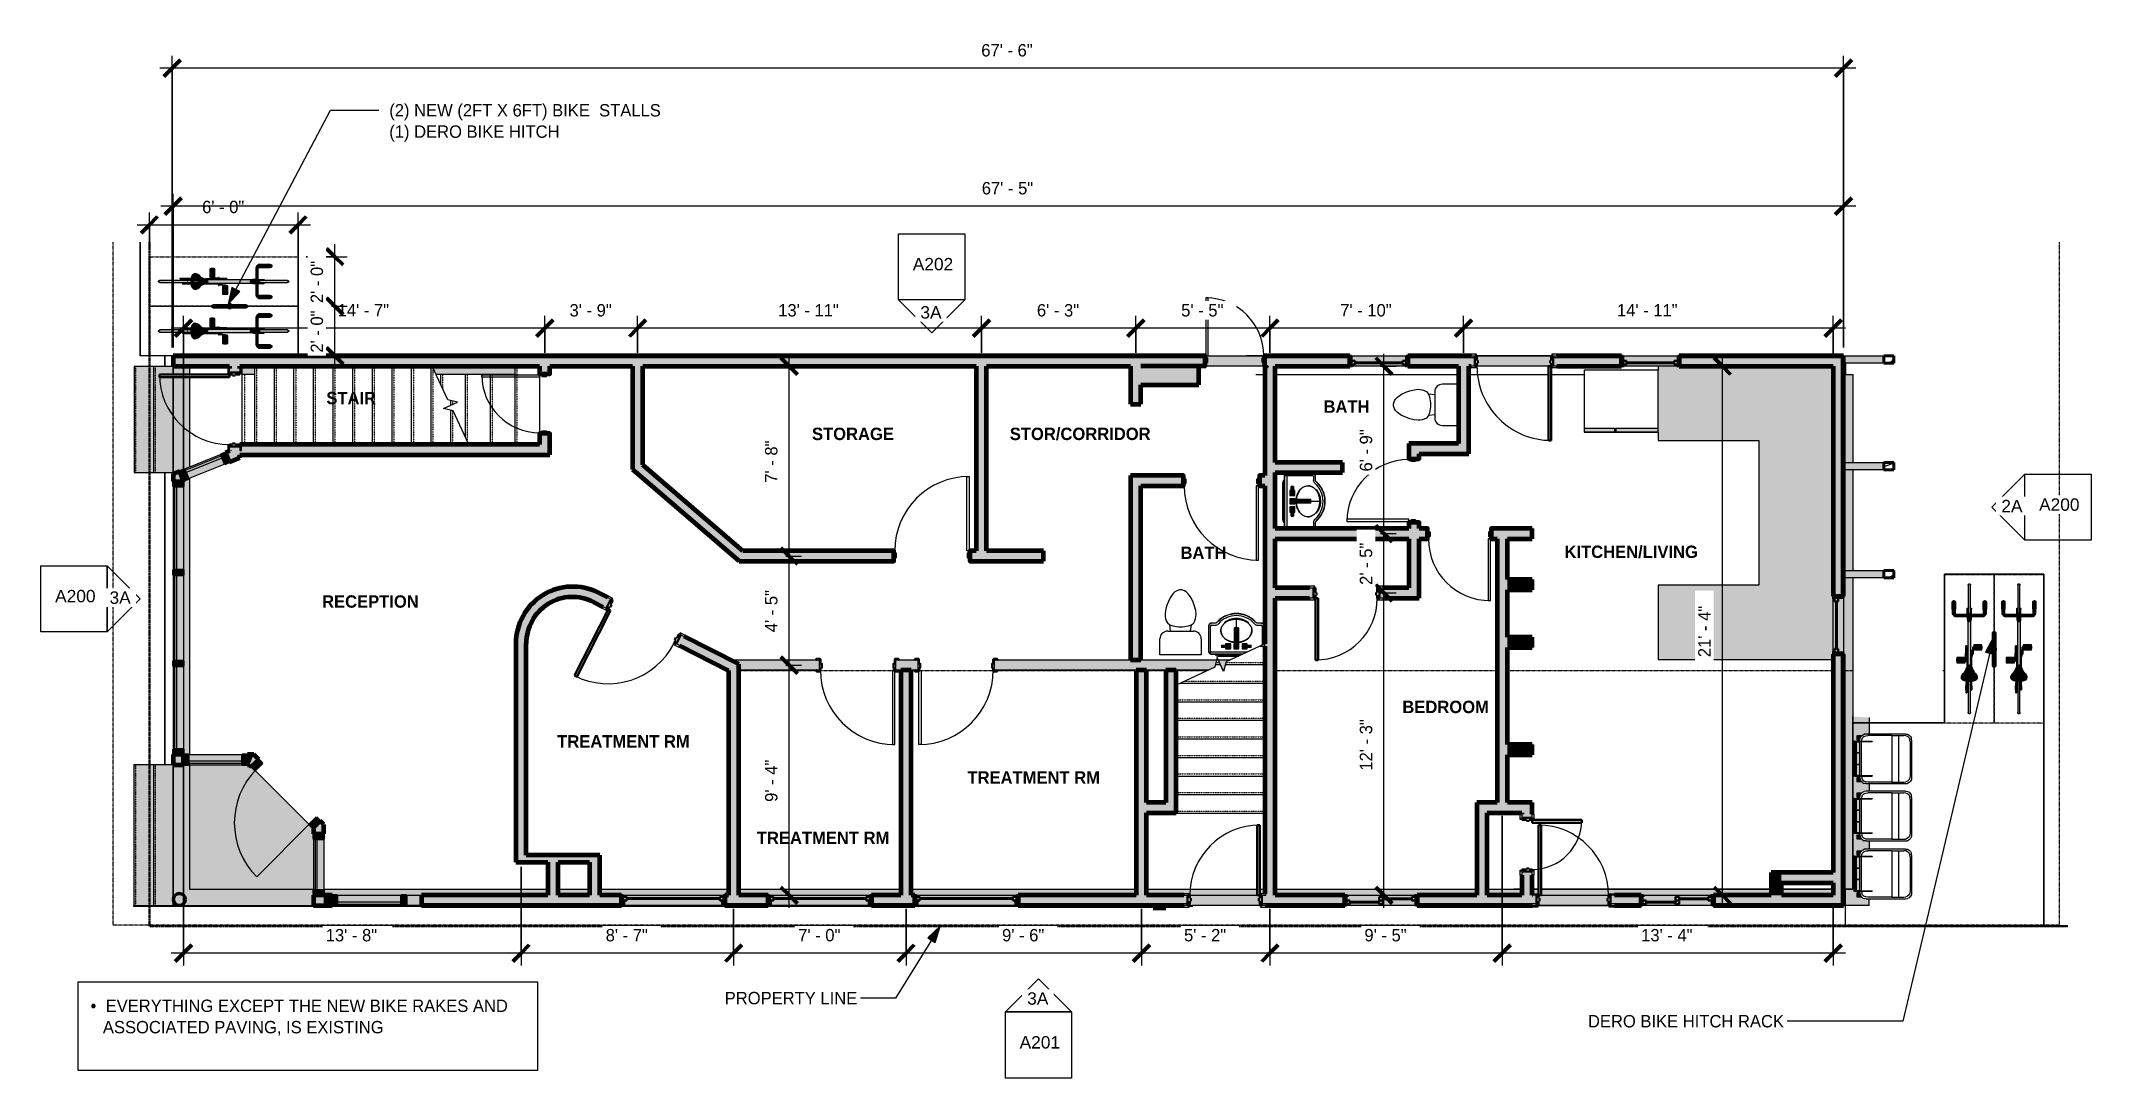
# Model space of a CAD drawing. Header units: inches. Extents: x 14 to 1007, y 932 to 1434.
import ezdxf

# ---------------------------------------------------------------- set-up
doc = ezdxf.new("R2010")
doc.units = ezdxf.units.IN
doc.header["$MEASUREMENT"] = 0
for name, pattern in [('Aligning Line 1_8_', [0.25, 0.125, -0.125]), ('Dash', [0.25, 0.125, -0.125]), ('Double Dash 3_8_', [1, 0.375, -0.125, 0.125, -0.125, 0.125, -0.125]), ('Overhead 1_16_', [0.101562, 0.0625, -0.039062])]:
    doc.linetypes.add(name, pattern=pattern)
for name, color, linetype, lineweight in [('A-ANNO-DIMS', 211, 'Continuous', 9), ('A-ANNO-DIMS-64', 211, 'Continuous', 9), ('A-AREA-IDEN', 2, 'Continuous', 9), ('A-DETL-HDLN', 90, 'Dash', 9), ('A-DOOR', 31, 'Continuous', 18), ('A-DOOR-1', 31, 'Continuous', 9), ('A-DOOR-2', 31, 'Continuous', 30), ('A-DOOR-FRAM', 31, 'Continuous', 30), ('A-FLOR', 192, 'Continuous', 18), ('A-GENM', 5, 'Continuous', 9), ('A-GLAZ', 151, 'Continuous', 18), ('A-GLAZ-1', 151, 'Continuous', 30), ('A-GLAZ-2', 151, 'Continuous', 40), ('A-GLAZ-CURT', 52, 'Continuous', 9), ('A-GLAZ-CURT-1', 52, 'Continuous', 18), ('A-GLAZ-CWMG', 51, 'Continuous', 9), ('A-GLAZ-CWMG-1', 51, 'Continuous', 30), ('A-WALL', 113, 'Continuous', 18), ('A-WALL-1', 113, 'Continuous', 60), ('A-WALL-PATT-1', 111, 'Continuous', 9), ('C-BLDG-PADS', 91, 'Continuous', 9), ('C-PROP-LINE', 91, 'Double Dash 3_8_', 30), ('C-TOPO', 7, 'Continuous', 9), ('G-ANNO-SYMB', 111, 'Aligning Line 1_8_', 9), ('G-ANNO-SYMB-1', 111, 'Continuous', 9), ('G-ANNO-TEXT', 231, 'Continuous', 9), ('G-ANNO-TEXT-1', 147, 'Continuous', 9), ('G-ANNO-TEXT-2', 145, 'Continuous', 9), ('G-IMPT', 8, 'Continuous', 9), ('I-WALL', 2, 'Continuous', 18), ('I-WALL-1', 2, 'Continuous', 60), ('L-SITE', 91, 'Continuous', 9), ('P-SANR-FIXT', 6, 'Continuous', 9), ('Q-CASE', 31, 'Continuous', 9), ('Q-SPCQ', 91, 'Continuous', 9), ('Q-SPCQ-HDLN', 91, 'Dash', 9), ('S-BEAM', 12, 'Continuous', 9), ('S-BEAM-1', 12, 'Continuous', 40), ('S-COLS', 52, 'Continuous', 9), ('S-COLS-1', 52, 'Continuous', 40), ('S-STRS', 31, 'Continuous', 9), ('S-STRS-1', 31, 'Overhead 1_16_', 9), ('S-STRS-MBND', 31, 'Continuous', 9)]:
    doc.layers.add(name, color=color, linetype=linetype, lineweight=lineweight)
doc.styles.add('Arial', font='arial.ttf', dxfattribs={"height": 6})
doc.styles.add('Century Gothic', font='ufonts.com_century-gothic.ttf', dxfattribs={"height": 6})
doc.styles.add('Century Gothic_B', font='GOTHICB.TTF', dxfattribs={"height": 6})
doc.dimstyles.new('OD_-__1___Tolerance', dxfattribs={"dimscale": 12, "dimtxt": 6.26501, "dimasz": 0.666667, "dimexe": 0.5, "dimexo": 0.333333, "dimgap": 0.333333, "dimtad": 1, "dimdec": 0, "dimzin": 1, "dimdsep": 46, "dimlunit": 4, "dimtxsty": 'Century Gothic', "dimblk1": 'OBLIQUE', "dimblk2": 'OBLIQUE', "dimsah": 1, "dimcen": 0.09, "dimdle": 0.5, "dimazin": 0, "dimtfac": 1, "dimtdec": 4, "dimtix": 1, "dimtmove": 0, "dimatfit": 3, "dimfxl": 1, "dimtvp": 1, "dimtfill": 1, "dimfrac": 2, "dimtolj": 1, "dimtzin": 0, "dimarcsym": 2})
doc.dimstyles.new('OD_-__1___Tolerance_1', dxfattribs={"dimscale": 12, "dimtxt": 6.26501, "dimasz": 0.666667, "dimexe": 0.5, "dimexo": 0.333333, "dimgap": 0.333333, "dimtad": 1, "dimdec": 0, "dimzin": 1, "dimdsep": 46, "dimlunit": 4, "dimtxsty": 'Century Gothic', "dimblk1": 'OBLIQUE', "dimblk2": 'OBLIQUE', "dimsah": 1, "dimcen": 0.09, "dimdle": 0.5, "dimazin": 0, "dimtfac": 1, "dimtdec": 4, "dimtix": 1, "dimtmove": 0, "dimatfit": 3, "dimfxl": 1, "dimtvp": 1, "dimtfill": 1, "dimfrac": 2, "dimtolj": 1, "dimtzin": 0, "dimarcsym": 2})
doc.dimstyles.new('OD_-__1___Tolerance_2', dxfattribs={"dimscale": 12, "dimtxt": 6.26501, "dimasz": 0.666667, "dimexe": 0.5, "dimexo": 0.333333, "dimgap": 0.333333, "dimtad": 1, "dimdec": 0, "dimzin": 1, "dimdsep": 46, "dimlunit": 4, "dimtxsty": 'Century Gothic', "dimblk1": 'OBLIQUE', "dimblk2": 'OBLIQUE', "dimsah": 1, "dimcen": 0.09, "dimdle": 0.5, "dimazin": 0, "dimtfac": 1, "dimtdec": 4, "dimtix": 1, "dimtmove": 0, "dimatfit": 3, "dimfxl": 1, "dimtvp": 1, "dimtfill": 1, "dimfrac": 2, "dimtolj": 1, "dimtzin": 0, "dimarcsym": 2})
doc.dimstyles.new('OD_-__1___Tolerance_3', dxfattribs={"dimscale": 12, "dimtxt": 6.26501, "dimasz": 0.666667, "dimexe": 0.5, "dimexo": 0.333333, "dimgap": 0.333333, "dimtad": 1, "dimdec": 0, "dimzin": 1, "dimdsep": 46, "dimlunit": 4, "dimtxsty": 'Century Gothic', "dimblk1": 'OBLIQUE', "dimblk2": 'OBLIQUE', "dimsah": 1, "dimcen": 0.09, "dimdle": 0.5, "dimazin": 0, "dimtfac": 1, "dimtdec": 4, "dimtix": 1, "dimtmove": 0, "dimatfit": 3, "dimfxl": 1, "dimtvp": 1, "dimtfill": 1, "dimfrac": 2, "dimtolj": 1, "dimtzin": 0, "dimarcsym": 2})

msp = doc.modelspace()

# ---------------------------------------------------------------- texts
at = {"layer": 'A-AREA-IDEN', "char_height": 6, "attachment_point": 2, "line_spacing_factor": 0.984502, "style": 'Century Gothic_B'}
for s, insert, width in [('STORAGE', (407.05, 1246.78), 44.5802), ('STOR/CORRIDOR', (517.12, 1246.78), 79.9888), ('BATH', (576.82, 1189.17), 24.132), ('RECEPTION', (173.33, 1165.57), 52.3235), ('TREATMENT RM', (295.9, 1097.82), 70.1405), ('TREATMENT RM', (494.6, 1080.31), 70.1405)]:
    msp.add_mtext(s, dxfattribs=dict(at, insert=insert, width=width))
at = {"layer": 'G-ANNO-TEXT-1', "char_height": 6, "attachment_point": 1, "style": 'Century Gothic'}
for s, insert, width in [('(2) NEW (2FT X 6FT) BIKE  STALLS', (182.46, 1403.55), 151.5), ('(1) DERO BIKE HITCH', (182.46, 1393.21), 99.586), ('PROPERTY LINE', (344.93, 973.45), 73.528)]:
    msp.add_mtext(s, dxfattribs=dict(at, insert=insert, width=width))
at = {"layer": 'G-ANNO-TEXT-2', "char_height": 6, "attachment_point": 1, "style": 'Century Gothic'}
for s, insert, width in [('•', (37.76, 969.71), 8.8867), ('EVERYTHING EXCEPT THE NEW BIKE RAKES AND ', (45.09, 969.71), 231.088), ('ASSOCIATED PAVING, IS EXISTING', (43.76, 959.37), 165.64)]:
    msp.add_mtext(s, dxfattribs=dict(at, insert=insert, width=width))

# ---------------------------------------------------------------- blocks, each defined once
blk = doc.blocks.new('Hollow Metal Frame - 30 x 80-760303-Existing 1st Floor Plan')
at = {"layer": 'A-DOOR-1'}
for p, q in [((-13.88, 32.5), (-15, 32.5)), ((-15, 32.5), (-15, 2.5)), ((-13.88, 2.5), (-13.88, 32.5)), ((-15, 2.5), (-13.88, 2.5))]:
    blk.add_line(p, q, dxfattribs=at)
blk.add_arc((-15, 2.5), 30, 0, 90, dxfattribs=at)
at = {"layer": 'A-DOOR-FRAM'}
for p, q in [((-17, 2.6), (-17, 2.9)), ((-16.94, 2.9), (-16.94, 2.6)), ((-16.9, 3), (-15.1, 3)), ((-15.1, 2.94), (-16.9, 2.94)), ((-16.9, 2.56), (-16.69, 2.56)), ((-16.69, 2.5), (-16.9, 2.5)), ((-16.69, 2.56), (-16.69, 2.5)), ((-15.06, 1.47), (-15.06, 2.9)), ((-15, 2.9), (-15, 1.47)), ((-14.96, 1.43), (-14.48, 1.43)), ((-14.48, 1.37), (-14.96, 1.37)), ((-14.44, -0.71), (-14.44, 1.33)), ((-14.38, 1.33), (-14.38, -0.71)), ((14.37, -0.71), (14.37, 1.33)), ((14.44, 1.33), (14.44, -0.71)), ((14.48, 1.43), (14.96, 1.43)), ((14.96, 1.37), (14.48, 1.37)), ((15, 1.47), (15, 2.9)), ((15.06, 2.9), (15.06, 1.47)), ((15.1, 3), (16.9, 3)), ((16.9, 2.94), (15.1, 2.94)), ((16.69, 2.56), (16.9, 2.56)), ((16.69, 2.5), (16.69, 2.56)), ((16.9, 2.5), (16.69, 2.5)), ((16.94, 2.6), (16.94, 2.9)), ((17, 2.9), (17, 2.6)), ((-17, -2.9), (-17, -2.6)), ((-16.94, -2.6), (-16.94, -2.9)), ((-16.9, -2.5), (-16.69, -2.5)), ((-16.69, -2.56), (-16.9, -2.56)), ((-16.9, -2.94), (-15.1, -2.94)), ((-15.1, -3), (-16.9, -3)), ((-16.69, -2.5), (-16.69, -2.56)), ((-15.06, -2.9), (-15.06, -0.85)), ((-15, -0.85), (-15, -2.9)), ((-14.96, -0.75), (-14.48, -0.75)), ((-14.48, -0.81), (-14.96, -0.81)), ((14.48, -0.75), (14.96, -0.75)), ((14.96, -0.81), (14.48, -0.81)), ((15, -2.9), (15, -0.85)), ((15.06, -0.85), (15.06, -2.9)), ((15.1, -2.94), (16.9, -2.94)), ((16.9, -3), (15.1, -3)), ((16.69, -2.5), (16.9, -2.5)), ((16.69, -2.56), (16.69, -2.5)), ((16.9, -2.56), (16.69, -2.56)), ((16.94, -2.9), (16.94, -2.6)), ((17, -2.6), (17, -2.9))]:
    blk.add_line(p, q, dxfattribs=at)
for centre, radius, start, end in [((-16.9, 2.9), 0.101, 90, 180), ((-16.9, 2.6), 0.101, 180, 270), ((-16.9, 2.9), 0.04, 90, 180), ((-16.9, 2.6), 0.04, 180, 270), ((-15.1, 2.9), 0.101, 0, 90), ((-15.1, 2.9), 0.04, 0, 90), ((-14.96, 1.47), 0.101, 180, 270), ((-14.96, 1.47), 0.04, 180, 270), ((-14.48, 1.33), 0.101, 0, 90), ((-14.48, 1.33), 0.04, 0, 90), ((14.48, 1.33), 0.101, 90, 180), ((14.48, 1.33), 0.04, 90, 180), ((14.96, 1.47), 0.101, 270, 360), ((14.96, 1.47), 0.04, 270, 360), ((15.1, 2.9), 0.101, 90, 180), ((15.1, 2.9), 0.04, 90, 180), ((16.9, 2.9), 0.101, 360, 90), ((16.9, 2.9), 0.04, 0, 90), ((16.9, 2.6), 0.04, 270, 360), ((16.9, 2.6), 0.101, 270, 360), ((-16.9, -2.6), 0.101, 90, 180), ((-16.9, -2.9), 0.101, 180, 270), ((-16.9, -2.6), 0.04, 90, 180), ((-16.9, -2.9), 0.04, 180, 270), ((-15.1, -2.9), 0.101, 270, 360), ((-15.1, -2.9), 0.04, 270, 0), ((-14.96, -0.85), 0.101, 90, 180), ((-14.96, -0.85), 0.04, 90, 180), ((-14.48, -0.71), 0.101, 270, 360), ((-14.48, -0.71), 0.04, 270, 360), ((14.48, -0.71), 0.101, 180, 270), ((14.48, -0.71), 0.04, 180, 270), ((14.96, -0.85), 0.101, 0, 90), ((14.96, -0.85), 0.04, 0, 90), ((15.1, -2.9), 0.101, 180, 270), ((15.1, -2.9), 0.04, 180, 270), ((16.9, -2.6), 0.101, 0, 90), ((16.9, -2.6), 0.04, 0, 90), ((16.9, -2.9), 0.04, 270, 360), ((16.9, -2.9), 0.101, 270, 0)]:
    blk.add_arc(centre, radius, start, end, dxfattribs=at)
blk = doc.blocks.new('M_Toilet-Domestic-3D - M_Toilet-Domestic-3D-692472-Existing 1st Floor Plan')
at = {"layer": 'P-SANR-FIXT'}
for p, q in [((-5.13, 8), (-3.74, 10)), ((-3.74, 10), (-2.74, 11)), ((-2.74, 11), (-1.87, 11.5)), ((-1.87, 11.5), (-0.5, 12)), ((-0.5, 12), (0.5, 12)), ((0.5, 12), (1.87, 11.5)), ((1.87, 11.5), (2.74, 11)), ((2.74, 11), (3.74, 10)), ((3.74, 10), (5.13, 8)), ((-7.5, 0), (-7.33, 1.99)), ((-7.33, 1.99), (-6.79, 4)), ((-6.79, 4), (-6.06, 6)), ((-6.06, 6), (-5.13, 8)), ((5.13, 8), (6.06, 6)), ((6.06, 6), (6.79, 4)), ((6.79, 4), (7.33, 1.99)), ((7.33, 1.99), (7.5, 0)), ((-7.41, -1), (-7.5, 0)), ((-7.24, -2), (-7.41, -1)), ((-6.97, -3), (-7.24, -2)), ((-6.4, -4), (-6.97, -3)), ((-5.21, -5), (-6.4, -4)), ((6.25, -8.02), (-6.25, -8.02)), ((-3.84, -5.5), (-5.21, -5)), ((-4.86, -8.02), (-5.21, -5)), ((-1, -6), (-3.84, -5.5)), ((1, -6), (-1, -6)), ((3.84, -5.5), (1, -6)), ((5.21, -5), (3.84, -5.5)), ((4.86, -8.02), (5.21, -5)), ((6.4, -4), (5.21, -5)), ((6.97, -3), (6.4, -4)), ((7.24, -2), (6.97, -3)), ((7.41, -1), (7.24, -2)), ((7.5, 0), (7.41, -1)), ((-9.98, -11.75), (-9.98, -19.48)), ((9.98, -19.48), (9.98, -11.75))]:
    blk.add_line(p, q, dxfattribs=at)
for centre, start, end in [((-6.25, -11.75), 90, 180), ((6.25, -11.75), 0, 90)]:
    blk.add_arc(centre, 3.73, start, end, dxfattribs=at)
blk = doc.blocks.new('Hollow Metal Frame - 30 x 81-760302-Existing 1st Floor Plan')
at = {"layer": 'A-DOOR-1'}
for p, q in [((-13.88, 32.5), (-15, 32.5)), ((-15, 32.5), (-15, 2.5)), ((-13.88, 2.5), (-13.88, 32.5)), ((-15, 2.5), (-13.88, 2.5))]:
    blk.add_line(p, q, dxfattribs=at)
blk.add_arc((-15, 2.5), 30, 0, 90, dxfattribs=at)
at = {"layer": 'A-DOOR-FRAM'}
for p, q in [((-17, 2.6), (-17, 2.9)), ((-16.94, 2.9), (-16.94, 2.6)), ((-16.9, 3), (-15.1, 3)), ((-15.1, 2.94), (-16.9, 2.94)), ((-16.9, 2.56), (-16.69, 2.56)), ((-16.69, 2.5), (-16.9, 2.5)), ((-16.69, 2.56), (-16.69, 2.5)), ((-15.06, 1.47), (-15.06, 2.9)), ((-15, 2.9), (-15, 1.47)), ((-14.96, 1.43), (-14.48, 1.43)), ((-14.48, 1.37), (-14.96, 1.37)), ((-14.44, -0.71), (-14.44, 1.33)), ((-14.38, 1.33), (-14.38, -0.71)), ((14.37, -0.71), (14.37, 1.33)), ((14.44, 1.33), (14.44, -0.71)), ((14.48, 1.43), (14.96, 1.43)), ((14.96, 1.37), (14.48, 1.37)), ((15, 1.47), (15, 2.9)), ((15.06, 2.9), (15.06, 1.47)), ((15.1, 3), (16.9, 3)), ((16.9, 2.94), (15.1, 2.94)), ((16.69, 2.56), (16.9, 2.56)), ((16.69, 2.5), (16.69, 2.56)), ((16.9, 2.5), (16.69, 2.5)), ((16.94, 2.6), (16.94, 2.9)), ((17, 2.9), (17, 2.6)), ((-17, -2.9), (-17, -2.6)), ((-16.94, -2.6), (-16.94, -2.9)), ((-16.9, -2.5), (-16.69, -2.5)), ((-16.69, -2.56), (-16.9, -2.56)), ((-16.9, -2.94), (-15.1, -2.94)), ((-15.1, -3), (-16.9, -3)), ((-16.69, -2.5), (-16.69, -2.56)), ((-15.06, -2.9), (-15.06, -0.85)), ((-15, -0.85), (-15, -2.9)), ((-14.96, -0.75), (-14.48, -0.75)), ((-14.48, -0.81), (-14.96, -0.81)), ((14.48, -0.75), (14.96, -0.75)), ((14.96, -0.81), (14.48, -0.81)), ((15, -2.9), (15, -0.85)), ((15.06, -0.85), (15.06, -2.9)), ((15.1, -2.94), (16.9, -2.94)), ((16.9, -3), (15.1, -3)), ((16.69, -2.5), (16.9, -2.5)), ((16.69, -2.56), (16.69, -2.5)), ((16.9, -2.56), (16.69, -2.56)), ((16.94, -2.9), (16.94, -2.6)), ((17, -2.6), (17, -2.9))]:
    blk.add_line(p, q, dxfattribs=at)
for centre, radius, start, end in [((-16.9, 2.9), 0.101, 90, 180), ((-16.9, 2.6), 0.101, 180, 270), ((-16.9, 2.9), 0.04, 90, 180), ((-16.9, 2.6), 0.04, 180, 270), ((-15.1, 2.9), 0.101, 0, 90), ((-15.1, 2.9), 0.04, 0, 90), ((-14.96, 1.47), 0.101, 180, 270), ((-14.96, 1.47), 0.04, 180, 270), ((-14.48, 1.33), 0.101, 0, 90), ((-14.48, 1.33), 0.04, 0, 90), ((14.48, 1.33), 0.101, 90, 180), ((14.48, 1.33), 0.04, 90, 180), ((14.96, 1.47), 0.101, 270, 360), ((14.96, 1.47), 0.04, 270, 360), ((15.1, 2.9), 0.101, 90, 180), ((15.1, 2.9), 0.04, 90, 180), ((16.9, 2.9), 0.101, 360, 90), ((16.9, 2.9), 0.04, 0, 90), ((16.9, 2.6), 0.04, 270, 360), ((16.9, 2.6), 0.101, 270, 360), ((-16.9, -2.6), 0.101, 90, 180), ((-16.9, -2.9), 0.101, 180, 270), ((-16.9, -2.6), 0.04, 90, 180), ((-16.9, -2.9), 0.04, 180, 270), ((-15.1, -2.9), 0.101, 270, 360), ((-15.1, -2.9), 0.04, 270, 0), ((-14.96, -0.85), 0.101, 90, 180), ((-14.96, -0.85), 0.04, 90, 180), ((-14.48, -0.71), 0.101, 270, 360), ((-14.48, -0.71), 0.04, 270, 360), ((14.48, -0.71), 0.101, 180, 270), ((14.48, -0.71), 0.04, 180, 270), ((14.96, -0.85), 0.101, 0, 90), ((14.96, -0.85), 0.04, 0, 90), ((15.1, -2.9), 0.101, 180, 270), ((15.1, -2.9), 0.04, 180, 270), ((16.9, -2.6), 0.101, 0, 90), ((16.9, -2.6), 0.04, 0, 90), ((16.9, -2.9), 0.04, 270, 360), ((16.9, -2.9), 0.101, 270, 0)]:
    blk.add_arc(centre, radius, start, end, dxfattribs=at)
blk = doc.blocks.new('M_Door-Interior-Single-6_Panel-Wood - 36 x 80 - 34_-767960-Existing 1st Floor Plan')
at = {"layer": 'A-DOOR-1'}
for p, q in [((-19.81, 3.41), (-17.25, 3.41)), ((-19.81, 2.63), (-19.81, 3.41)), ((-17.25, 2.63), (-19.81, 2.63)), ((-17.25, 3.41), (-17.25, 2.63)), ((17.25, 3.41), (19.81, 3.41)), ((17.25, 2.63), (17.25, 3.41)), ((19.81, 2.63), (17.25, 2.63)), ((19.81, 3.41), (19.81, 2.63)), ((-19.81, -2.38), (-17.25, -2.38)), ((-19.81, -3.16), (-19.81, -2.38)), ((-17.25, -3.16), (-19.81, -3.16)), ((-17.25, -2.38), (-17.25, -3.16)), ((17.25, -2.38), (19.81, -2.38)), ((17.25, -3.16), (17.25, -2.38)), ((19.81, -3.16), (17.25, -3.16)), ((19.81, -2.38), (19.81, -3.16))]:
    blk.add_line(p, q, dxfattribs=at)
blk.add_arc((17, -2.38), 34, 180, 270, dxfattribs=at)
at = {"layer": 'A-DOOR-2'}
for p, q in [((15.62, -2.38), (17, -2.38)), ((15.62, -36.38), (15.62, -2.38)), ((17, -2.38), (17, -36.38)), ((17, -36.38), (15.62, -36.38))]:
    blk.add_line(p, q, dxfattribs=at)
at = {"layer": 'A-DOOR-FRAM'}
for p, q in [((-17.98, 2.63), (-17, 2.63)), ((-17.98, -2.38), (-17.98, 2.63)), ((-17, 2.63), (-17, 0.38)), ((-17, 0.38), (-16.5, 0.38)), ((-16.5, 0.38), (-16.5, -1)), ((16.5, 0.38), (17, 0.38)), ((16.5, -1), (16.5, 0.38)), ((17, 2.63), (17.98, 2.63)), ((17, 0.38), (17, 2.63)), ((17.98, 2.63), (17.98, -2.38)), ((-17, -2.38), (-17.98, -2.38)), ((-17, -1), (-17, -2.38)), ((-16.5, -1), (-17, -1)), ((17, -1), (16.5, -1)), ((17, -2.38), (17, -1)), ((17.98, -2.38), (17, -2.38))]:
    blk.add_line(p, q, dxfattribs=at)
blk = doc.blocks.new('Door-Exterior-Single-Entry-Half Flat Glass-Wood_Clad - 36_ x 84_-821378-Existing 1st Floor Plan')
at = {"layer": 'A-DOOR-1'}
for p, q in [((-18.25, 3.12), (-20.75, 3.12)), ((-20.75, 3.12), (-20.75, 2.37)), ((-20.75, 2.37), (-18.25, 2.37)), ((-18.25, 2.37), (-18.25, 3.12)), ((20.75, 3.12), (18.25, 3.12)), ((18.25, 3.12), (18.25, 2.37)), ((18.25, 2.37), (20.75, 2.37)), ((20.75, 2.37), (20.75, 3.12)), ((-18.25, -2.63), (-20.75, -2.63)), ((-20.75, -2.63), (-20.75, -3.38)), ((-20.75, -3.38), (-18.25, -3.38)), ((-18.25, -3.38), (-18.25, -2.63)), ((20.75, -2.63), (18.25, -2.63)), ((18.25, -2.63), (18.25, -3.38)), ((18.25, -3.38), (20.75, -3.38)), ((20.75, -3.38), (20.75, -2.63))]:
    blk.add_line(p, q, dxfattribs=at)
blk.add_arc((-18, 2.37), 36, 360, 90, dxfattribs=at)
at = {"layer": 'A-DOOR-2'}
for p, q in [((-18, 2.37), (-18, 38.37)), ((-18, 38.37), (-16.63, 38.37)), ((-16.63, 38.37), (-16.63, 2.37)), ((-16.63, 2.37), (-18, 2.37))]:
    blk.add_line(p, q, dxfattribs=at)
at = {"layer": 'A-DOOR-FRAM'}
for p, q in [((-18, 2.37), (-19, 2.37)), ((-19, 2.37), (-19, -2.63)), ((-18, 1), (-18, 2.37)), ((-17.5, 1), (-18, 1)), ((-17.5, -0.38), (-17.5, 1)), ((18, 1), (17.5, 1)), ((17.5, 1), (17.5, -0.38)), ((18, 2.37), (18, 1)), ((19, 2.37), (18, 2.37)), ((19, -2.63), (19, 2.37)), ((-19, -2.63), (-18, -2.63)), ((-18, -2.63), (-18, -0.38)), ((-18, -0.38), (-17.5, -0.38)), ((17.5, -0.38), (18, -0.38)), ((18, -0.38), (18, -2.63)), ((18, -2.63), (19, -2.63))]:
    blk.add_line(p, q, dxfattribs=at)
blk = doc.blocks.new('M_Double Hung with Trim - 2_  4_ x 2_  9 3_4_-822683-Existing 1st Floor Plan')
at = {"layer": 'A-GLAZ-1'}
for p, q in [((-14, 2.5), (-13.25, 2.5)), ((-13.25, -1.75), (-13.25, 2.5)), ((-13.25, 0), (-13.25, -1.75)), ((-13.25, 0), (-11.5, 0)), ((-11.5, 0), (-11.5, -1.75)), ((11.5, 0), (11.5, -1.75)), ((13.25, 0), (11.5, 0)), ((13.25, -1.75), (13.25, 2.5)), ((14, 2.5), (13.25, 2.5)), ((13.25, 0), (13.25, -1.75)), ((-12.75, -2.5), (-14, -2.5)), ((-13.25, -1.75), (-11.5, -1.75)), ((-13.25, -1.75), (-12.75, -1.75)), ((-12.75, -2.5), (-12.75, -1.75)), ((13.25, -1.75), (11.5, -1.75)), ((12.75, -1.75), (13.25, -1.75)), ((12.75, -1.75), (12.75, -2.5)), ((12.75, -2.5), (14, -2.5))]:
    blk.add_line(p, q, dxfattribs=at)
at = {"layer": 'A-GLAZ-2'}
blk.add_line((-11.5, -0.87), (11.5, -0.87), dxfattribs=at)
blk = doc.blocks.new('M_Double Hung with Trim - 2_4x2_5-822684-Existing 1st Floor Plan')
at = {"layer": 'A-GLAZ-1'}
for p, q in [((-14, 2.5), (-13.25, 2.5)), ((-13.25, -1.75), (-13.25, 2.5)), ((-13.25, 0), (-13.25, -1.75)), ((-13.25, 0), (-11.5, 0)), ((-11.5, 0), (-11.5, -1.75)), ((11.5, 0), (11.5, -1.75)), ((13.25, 0), (11.5, 0)), ((13.25, -1.75), (13.25, 2.5)), ((14, 2.5), (13.25, 2.5)), ((13.25, 0), (13.25, -1.75)), ((-12.75, -2.5), (-14, -2.5)), ((-13.25, -1.75), (-11.5, -1.75)), ((-13.25, -1.75), (-12.75, -1.75)), ((-12.75, -2.5), (-12.75, -1.75)), ((13.25, -1.75), (11.5, -1.75)), ((12.75, -1.75), (13.25, -1.75)), ((12.75, -1.75), (12.75, -2.5)), ((12.75, -2.5), (14, -2.5))]:
    blk.add_line(p, q, dxfattribs=at)
at = {"layer": 'A-GLAZ-2'}
blk.add_line((-11.5, -0.87), (11.5, -0.87), dxfattribs=at)
blk = doc.blocks.new('M_Door-Interior-Single-2_Panel-Wood - M_Door-Interior-Single-2_Panel-Wood-722552-Existing 1st Floor Plan')
at = {"layer": 'A-DOOR-1'}
for p, q in [((-14.81, 3.41), (-12.25, 3.41)), ((-14.81, 2.63), (-14.81, 3.41)), ((-12.25, 2.63), (-14.81, 2.63)), ((-12.25, 3.41), (-12.25, 2.63)), ((12.25, 3.41), (14.81, 3.41)), ((12.25, 2.63), (12.25, 3.41)), ((14.81, 2.63), (12.25, 2.63)), ((14.81, 3.41), (14.81, 2.63)), ((-14.81, -2.38), (-12.25, -2.38)), ((-14.81, -3.16), (-14.81, -2.38)), ((-12.25, -3.16), (-14.81, -3.16)), ((-12.25, -2.38), (-12.25, -3.16)), ((12.25, -2.38), (14.81, -2.38)), ((12.25, -3.16), (12.25, -2.38)), ((14.81, -3.16), (12.25, -3.16)), ((14.81, -2.38), (14.81, -3.16))]:
    blk.add_line(p, q, dxfattribs=at)
blk.add_arc((12, -2.38), 24, 180, 270, dxfattribs=at)
at = {"layer": 'A-DOOR-2'}
for p, q in [((10.62, -2.38), (12, -2.38)), ((10.62, -26.38), (10.62, -2.38)), ((12, -2.38), (12, -26.38)), ((12, -26.38), (10.62, -26.38))]:
    blk.add_line(p, q, dxfattribs=at)
at = {"layer": 'A-DOOR-FRAM'}
for p, q in [((-12.98, 2.63), (-12, 2.63)), ((-12.98, -2.38), (-12.98, 2.63)), ((-12, 2.63), (-12, 0.38)), ((-12, 0.38), (-11.5, 0.38)), ((-11.5, 0.38), (-11.5, -1)), ((11.5, 0.38), (12, 0.38)), ((11.5, -1), (11.5, 0.38)), ((12, 2.63), (12.98, 2.63)), ((12, 0.38), (12, 2.63)), ((12.98, 2.63), (12.98, -2.38)), ((-12, -2.38), (-12.98, -2.38)), ((-12, -1), (-12, -2.38)), ((-11.5, -1), (-12, -1)), ((12, -1), (11.5, -1)), ((12, -2.38), (12, -1)), ((12.98, -2.38), (12, -2.38))]:
    blk.add_line(p, q, dxfattribs=at)
blk = doc.blocks.new('M_Door-Interior-Single-2_Panel-Wood - M_Door-Interior-Single-2_Panel-Wood 2-722549-Existing 1st Floor Plan')
at = {"layer": 'A-DOOR-1'}
for p, q in [((-15.25, 3.16), (-17.81, 3.16)), ((-17.81, 3.16), (-17.81, 2.37)), ((-17.81, 2.37), (-15.25, 2.37)), ((-15.25, 2.37), (-15.25, 3.16)), ((17.81, 3.16), (15.25, 3.16)), ((15.25, 3.16), (15.25, 2.37)), ((15.25, 2.37), (17.81, 2.37)), ((17.81, 2.37), (17.81, 3.16)), ((-15.25, -2.63), (-17.81, -2.63)), ((-17.81, -2.63), (-17.81, -3.41)), ((-17.81, -3.41), (-15.25, -3.41)), ((-15.25, -3.41), (-15.25, -2.63)), ((17.81, -2.63), (15.25, -2.63)), ((15.25, -2.63), (15.25, -3.41)), ((15.25, -3.41), (17.81, -3.41)), ((17.81, -3.41), (17.81, -2.63))]:
    blk.add_line(p, q, dxfattribs=at)
blk.add_arc((15, 2.37), 30, 90, 180, dxfattribs=at)
at = {"layer": 'A-DOOR-2'}
for p, q in [((15, 32.38), (13.62, 32.38)), ((13.62, 32.38), (13.62, 2.37)), ((15, 2.37), (15, 32.38)), ((13.62, 2.37), (15, 2.37))]:
    blk.add_line(p, q, dxfattribs=at)
at = {"layer": 'A-DOOR-FRAM'}
for p, q in [((-15, 2.37), (-15.98, 2.37)), ((-15.98, 2.37), (-15.98, -2.63)), ((-15, 1), (-15, 2.37)), ((-14.5, 1), (-15, 1)), ((-14.5, -0.38), (-14.5, 1)), ((15, 1), (14.5, 1)), ((14.5, 1), (14.5, -0.38)), ((15, 2.37), (15, 1)), ((15.98, 2.37), (15, 2.37)), ((15.98, -2.63), (15.98, 2.37)), ((-15.98, -2.63), (-15, -2.63)), ((-15, -2.63), (-15, -0.38)), ((-15, -0.38), (-14.5, -0.38)), ((14.5, -0.38), (15, -0.38)), ((15, -0.38), (15, -2.63)), ((15, -2.63), (15.98, -2.63))]:
    blk.add_line(p, q, dxfattribs=at)
blk = doc.blocks.new('Refrigerator_-_Side-by-Side_6047 - 36_ X 30_-345559-Existing 1st Floor Plan')
at = {"layer": 'Q-SPCQ'}
for points in [[(-3.13, -15.58), (-3.13, -13.58), (-17.88, -13.58), (-17.88, -15.58)], [(17.87, -15.58), (17.87, -13.58), (-2.63, -13.58), (-2.63, -15.58)]]:
    blk.add_hatch(color=256, dxfattribs=at).paths.add_polyline_path(points, flags=0)
for p, q in [((17.87, 14.42), (-17.88, 14.42)), ((-17.88, 14.42), (-17.88, -15.58)), ((17.87, -15.58), (17.87, 14.42)), ((-17.88, -13.58), (-3.13, -13.58)), ((-17.88, -13.58), (-17.88, -15.58)), ((-17.88, -15.58), (17.87, -15.58)), ((-3.13, -15.58), (-17.88, -15.58)), ((-3.13, -15.58), (-3.13, -13.58)), ((-2.63, -13.58), (17.87, -13.58)), ((-2.63, -13.58), (-2.63, -15.58)), ((17.87, -15.58), (-2.63, -15.58)), ((17.87, -15.58), (17.87, -13.58))]:
    blk.add_line(p, q, dxfattribs=at)
blk = doc.blocks.new('M_Door-Interior-Single-6_Panel-Wood - 36 x 80 - 34_-741659-Existing 1st Floor Plan')
at = {"layer": 'A-DOOR-1'}
for p, q in [((-17.25, 3.16), (-19.81, 3.16)), ((-19.81, 3.16), (-19.81, 2.37)), ((-19.81, 2.37), (-17.25, 2.37)), ((-17.25, 2.37), (-17.25, 3.16)), ((19.81, 3.16), (17.25, 3.16)), ((17.25, 3.16), (17.25, 2.37)), ((17.25, 2.37), (19.81, 2.37)), ((19.81, 2.37), (19.81, 3.16)), ((-17.25, -2.63), (-19.81, -2.63)), ((-19.81, -2.63), (-19.81, -3.41)), ((-19.81, -3.41), (-17.25, -3.41)), ((-17.25, -3.41), (-17.25, -2.63)), ((19.81, -2.63), (17.25, -2.63)), ((17.25, -2.63), (17.25, -3.41)), ((17.25, -3.41), (19.81, -3.41)), ((19.81, -3.41), (19.81, -2.63))]:
    blk.add_line(p, q, dxfattribs=at)
blk.add_arc((17, 2.37), 34, 90, 180, dxfattribs=at)
at = {"layer": 'A-DOOR-2'}
for p, q in [((17, 36.38), (15.62, 36.38)), ((15.62, 36.38), (15.62, 2.37)), ((17, 2.37), (17, 36.38)), ((15.62, 2.37), (17, 2.37))]:
    blk.add_line(p, q, dxfattribs=at)
at = {"layer": 'A-DOOR-FRAM'}
for p, q in [((-17, 2.37), (-17.98, 2.37)), ((-17.98, 2.37), (-17.98, -2.63)), ((-17, 1), (-17, 2.37)), ((-16.5, 1), (-17, 1)), ((-16.5, -0.38), (-16.5, 1)), ((17, 1), (16.5, 1)), ((16.5, 1), (16.5, -0.38)), ((17, 2.37), (17, 1)), ((17.98, 2.37), (17, 2.37)), ((17.98, -2.63), (17.98, 2.37)), ((-17.98, -2.63), (-17, -2.63)), ((-17, -2.63), (-17, -0.38)), ((-17, -0.38), (-16.5, -0.38)), ((16.5, -0.38), (17, -0.38)), ((17, -0.38), (17, -2.63)), ((17, -2.63), (17.98, -2.63))]:
    blk.add_line(p, q, dxfattribs=at)
blk = doc.blocks.new('Fixed with Trim - 50 X 26-763996-Existing 1st Floor Plan')
at = {"layer": 'A-GLAZ-1'}
for p, q in [((-26.5, 2.5), (-25.75, 2.5)), ((-25.75, 0), (-25.75, 2.5)), ((-25.75, 1.75), (-25.75, 0)), ((-25.75, 1.75), (-24, 1.75)), ((-25.75, 0), (-24, 0)), ((-25.75, 0), (-25.25, 0)), ((-25.25, -2.5), (-25.25, 0)), ((-24, 1.75), (-24, 0)), ((21, 1.75), (21, 0)), ((22.75, 1.75), (21, 1.75)), ((22.75, 0), (21, 0)), ((22.25, 0), (22.75, 0)), ((22.25, 0), (22.25, -2.5)), ((22.75, 0), (22.75, 2.5)), ((23.5, 2.5), (22.75, 2.5)), ((22.75, 1.75), (22.75, 0)), ((-25.25, -2.5), (-26.5, -2.5)), ((22.25, -2.5), (23.5, -2.5))]:
    blk.add_line(p, q, dxfattribs=at)
at = {"layer": 'A-GLAZ-2'}
blk.add_line((-24, 0.875), (21, 0.875), dxfattribs=at)
blk = doc.blocks.new('M_Door-Interior-Single-6_Panel-Wood - 36 x 80 - 34_-767954-Existing 1st Floor Plan')
at = {"layer": 'A-DOOR-1'}
for p, q in [((-17.25, 3.16), (-19.81, 3.16)), ((-19.81, 3.16), (-19.81, 2.37)), ((-19.81, 2.37), (-17.25, 2.37)), ((-17.25, 2.37), (-17.25, 3.16)), ((19.81, 3.16), (17.25, 3.16)), ((17.25, 3.16), (17.25, 2.37)), ((17.25, 2.37), (19.81, 2.37)), ((19.81, 2.37), (19.81, 3.16)), ((-17.25, -2.63), (-19.81, -2.63)), ((-19.81, -2.63), (-19.81, -3.41)), ((-19.81, -3.41), (-17.25, -3.41)), ((-17.25, -3.41), (-17.25, -2.63)), ((19.81, -2.63), (17.25, -2.63)), ((17.25, -2.63), (17.25, -3.41)), ((17.25, -3.41), (19.81, -3.41)), ((19.81, -3.41), (19.81, -2.63))]:
    blk.add_line(p, q, dxfattribs=at)
blk.add_arc((17, 2.37), 34, 90, 180, dxfattribs=at)
at = {"layer": 'A-DOOR-2'}
for p, q in [((17, 36.38), (15.62, 36.38)), ((15.62, 36.38), (15.62, 2.37)), ((17, 2.37), (17, 36.38)), ((15.62, 2.37), (17, 2.37))]:
    blk.add_line(p, q, dxfattribs=at)
at = {"layer": 'A-DOOR-FRAM'}
for p, q in [((-17, 2.37), (-17.98, 2.37)), ((-17.98, 2.37), (-17.98, -2.63)), ((-17, 1), (-17, 2.37)), ((-16.5, 1), (-17, 1)), ((-16.5, -0.38), (-16.5, 1)), ((17, 1), (16.5, 1)), ((16.5, 1), (16.5, -0.38)), ((17, 2.37), (17, 1)), ((17.98, 2.37), (17, 2.37)), ((17.98, -2.63), (17.98, 2.37)), ((-17.98, -2.63), (-17, -2.63)), ((-17, -2.63), (-17, -0.38)), ((-17, -0.38), (-16.5, -0.38)), ((16.5, -0.38), (17, -0.38)), ((17, -0.38), (17, -2.63)), ((17, -2.63), (17.98, -2.63))]:
    blk.add_line(p, q, dxfattribs=at)
blk = doc.blocks.new('Hollow Metal Frame - 28_ x 87_-760301-Existing 1st Floor Plan')
at = {"layer": 'A-DOOR-1'}
for p, q in [((-12.88, 30.5), (-14, 30.5)), ((-14, 30.5), (-14, 2.5)), ((-12.88, 2.5), (-12.88, 30.5)), ((-14, 2.5), (-12.88, 2.5))]:
    blk.add_line(p, q, dxfattribs=at)
blk.add_arc((-14, 2.5), 28, 0, 90, dxfattribs=at)
at = {"layer": 'A-DOOR-FRAM'}
for p, q in [((-16, 2.6), (-16, 2.9)), ((-15.94, 2.9), (-15.94, 2.6)), ((-15.9, 3), (-14.1, 3)), ((-14.1, 2.94), (-15.9, 2.94)), ((-15.9, 2.56), (-15.69, 2.56)), ((-15.69, 2.5), (-15.9, 2.5)), ((-15.69, 2.56), (-15.69, 2.5)), ((-14.06, 1.47), (-14.06, 2.9)), ((-14, 2.9), (-14, 1.47)), ((-13.96, 1.43), (-13.48, 1.43)), ((-13.48, 1.37), (-13.96, 1.37)), ((-13.44, -0.71), (-13.44, 1.33)), ((-13.38, 1.33), (-13.38, -0.71)), ((13.37, -0.71), (13.37, 1.33)), ((13.44, 1.33), (13.44, -0.71)), ((13.48, 1.43), (13.96, 1.43)), ((13.96, 1.37), (13.48, 1.37)), ((14, 1.47), (14, 2.9)), ((14.06, 2.9), (14.06, 1.47)), ((14.1, 3), (15.9, 3)), ((15.9, 2.94), (14.1, 2.94)), ((15.69, 2.56), (15.9, 2.56)), ((15.69, 2.5), (15.69, 2.56)), ((15.9, 2.5), (15.69, 2.5)), ((15.94, 2.6), (15.94, 2.9)), ((16, 2.9), (16, 2.6)), ((-16, -2.9), (-16, -2.6)), ((-15.94, -2.6), (-15.94, -2.9)), ((-15.9, -2.5), (-15.69, -2.5)), ((-15.69, -2.56), (-15.9, -2.56)), ((-15.9, -2.94), (-14.1, -2.94)), ((-14.1, -3), (-15.9, -3)), ((-15.69, -2.5), (-15.69, -2.56)), ((-14.06, -2.9), (-14.06, -0.85)), ((-14, -0.85), (-14, -2.9)), ((-13.96, -0.75), (-13.48, -0.75)), ((-13.48, -0.81), (-13.96, -0.81)), ((13.48, -0.75), (13.96, -0.75)), ((13.96, -0.81), (13.48, -0.81)), ((14, -2.9), (14, -0.85)), ((14.06, -0.85), (14.06, -2.9)), ((14.1, -2.94), (15.9, -2.94)), ((15.9, -3), (14.1, -3)), ((15.69, -2.5), (15.9, -2.5)), ((15.69, -2.56), (15.69, -2.5)), ((15.9, -2.56), (15.69, -2.56)), ((15.94, -2.9), (15.94, -2.6)), ((16, -2.6), (16, -2.9))]:
    blk.add_line(p, q, dxfattribs=at)
for centre, radius, start, end in [((-15.9, 2.9), 0.101, 90, 180), ((-15.9, 2.6), 0.101, 180, 270), ((-15.9, 2.9), 0.04, 90, 180), ((-15.9, 2.6), 0.04, 180, 270), ((-14.1, 2.9), 0.101, 0, 90), ((-14.1, 2.9), 0.04, 0, 90), ((-13.96, 1.47), 0.101, 180, 270), ((-13.96, 1.47), 0.04, 180, 270), ((-13.48, 1.33), 0.101, 0, 90), ((-13.48, 1.33), 0.04, 0, 90), ((13.48, 1.33), 0.101, 90, 180), ((13.48, 1.33), 0.04, 90, 180), ((13.96, 1.47), 0.101, 270, 360), ((13.96, 1.47), 0.04, 270, 360), ((14.1, 2.9), 0.101, 90, 180), ((14.1, 2.9), 0.04, 90, 180), ((15.9, 2.9), 0.101, 360, 90), ((15.9, 2.9), 0.04, 360, 90), ((15.9, 2.6), 0.04, 270, 360), ((15.9, 2.6), 0.101, 270, 360), ((-15.9, -2.6), 0.101, 90, 180), ((-15.9, -2.9), 0.101, 180, 270), ((-15.9, -2.6), 0.04, 90, 180), ((-15.9, -2.9), 0.04, 180, 270), ((-14.1, -2.9), 0.101, 270, 360), ((-14.1, -2.9), 0.04, 270, 0), ((-13.96, -0.85), 0.101, 90, 180), ((-13.96, -0.85), 0.04, 90, 180), ((-13.48, -0.71), 0.101, 270, 360), ((-13.48, -0.71), 0.04, 270, 360), ((13.48, -0.71), 0.101, 180, 270), ((13.48, -0.71), 0.04, 180, 270), ((13.96, -0.85), 0.101, 0, 90), ((13.96, -0.85), 0.04, 0, 90), ((14.1, -2.9), 0.101, 180, 270), ((14.1, -2.9), 0.04, 180, 270), ((15.9, -2.6), 0.101, 360, 90), ((15.9, -2.6), 0.04, 0, 90), ((15.9, -2.9), 0.04, 270, 360), ((15.9, -2.9), 0.101, 270, 0)]:
    blk.add_arc(centre, radius, start, end, dxfattribs=at)
blk = doc.blocks.new('Door-Interior-Single-Flush_Panel-Wood - 36_ x 84_-722546-Existing 1st Floor Plan')
at = {"layer": 'A-DOOR-1'}
for p, q in [((-18.25, 3.13), (-20.75, 3.13)), ((-20.75, 3.13), (-20.75, 2.37)), ((-20.75, 2.37), (-18.25, 2.37)), ((-18.25, 2.37), (-18.25, 3.13)), ((20.75, 3.13), (18.25, 3.13)), ((18.25, 3.13), (18.25, 2.37)), ((18.25, 2.37), (20.75, 2.37)), ((20.75, 2.37), (20.75, 3.13)), ((-18.25, -2.63), (-20.75, -2.63)), ((-20.75, -2.63), (-20.75, -3.38)), ((-20.75, -3.38), (-18.25, -3.38)), ((-18.25, -3.38), (-18.25, -2.63)), ((20.75, -2.63), (18.25, -2.63)), ((18.25, -2.63), (18.25, -3.38)), ((18.25, -3.38), (20.75, -3.38)), ((20.75, -3.38), (20.75, -2.63))]:
    blk.add_line(p, q, dxfattribs=at)
blk.add_arc((18, 2.37), 36, 90, 180, dxfattribs=at)
at = {"layer": 'A-DOOR-2'}
for p, q in [((18, 38.38), (16.62, 38.38)), ((16.62, 38.38), (16.62, 2.37)), ((18, 2.37), (18, 38.38)), ((16.62, 2.37), (18, 2.37))]:
    blk.add_line(p, q, dxfattribs=at)
at = {"layer": 'A-DOOR-FRAM'}
for p, q in [((-18, 2.37), (-19, 2.37)), ((-19, 2.37), (-19, -2.63)), ((-18, 1), (-18, 2.37)), ((-17.5, 1), (-18, 1)), ((-17.5, -0.38), (-17.5, 1)), ((18, 1), (17.5, 1)), ((17.5, 1), (17.5, -0.38)), ((18, 2.37), (18, 1)), ((19, 2.37), (18, 2.37)), ((19, -2.63), (19, 2.37)), ((-19, -2.63), (-18, -2.63)), ((-18, -2.63), (-18, -0.38)), ((-18, -0.38), (-17.5, -0.38)), ((17.5, -0.38), (18, -0.38)), ((18, -0.38), (18, -2.63)), ((18, -2.63), (19, -2.63))]:
    blk.add_line(p, q, dxfattribs=at)
blk = doc.blocks.new('Hollow Metal Frame - 36 x 80-760304-Existing 1st Floor Plan')
at = {"layer": 'A-DOOR-1'}
for p, q in [((-18, -2.5), (-16.875, -2.5)), ((-18, -38.5), (-18, -2.5)), ((-16.875, -2.5), (-16.875, -38.5)), ((-16.875, -38.5), (-18, -38.5))]:
    blk.add_line(p, q, dxfattribs=at)
blk.add_arc((-18, -2.5), 36, 270, 360, dxfattribs=at)
at = {"layer": 'A-DOOR-FRAM'}
for p, q in [((-20, 2.9), (-20, 2.60375)), ((-19.93875, 2.60375), (-19.93875, 2.9)), ((-18.10125, 3.00125), (-19.89875, 3.00125)), ((-19.89875, 2.94), (-18.10125, 2.94)), ((-19.6875, 2.56375), (-19.89875, 2.56375)), ((-19.89875, 2.5025), (-19.6875, 2.5025)), ((-19.6875, 2.5025), (-19.6875, 2.56375)), ((-18.06125, 2.9), (-18.06125, 0.85375)), ((-18, 0.85375), (-18, 2.9)), ((-17.47625, 0.81375), (-17.96, 0.81375)), ((-17.96, 0.7525), (-17.47625, 0.7525)), ((-17.43625, 0.7125), (-17.43625, -1.3265)), ((-17.375, -1.3265), (-17.375, 0.7125)), ((17.375, 0.7125), (17.375, -1.3265)), ((17.43625, -1.3265), (17.43625, 0.7125)), ((17.96, 0.81375), (17.47625, 0.81375)), ((17.47625, 0.7525), (17.96, 0.7525)), ((18, 2.9), (18, 0.85375)), ((18.06125, 0.85375), (18.06125, 2.9)), ((19.89875, 3.00125), (18.10125, 3.00125)), ((18.10125, 2.94), (19.89875, 2.94)), ((19.6875, 2.56375), (19.6875, 2.5025)), ((19.89875, 2.56375), (19.6875, 2.56375)), ((19.6875, 2.5025), (19.89875, 2.5025)), ((19.93875, 2.9), (19.93875, 2.60375)), ((20, 2.60375), (20, 2.9)), ((-20, -2.60125), (-20, -2.8975)), ((-19.93875, -2.8975), (-19.93875, -2.60125)), ((-19.6875, -2.5), (-19.89875, -2.5)), ((-19.89875, -2.56125), (-19.6875, -2.56125)), ((-18.10125, -2.9375), (-19.89875, -2.9375)), ((-19.89875, -2.99875), (-18.10125, -2.99875)), ((-19.6875, -2.56125), (-19.6875, -2.5)), ((-18.06125, -1.46775), (-18.06125, -2.8975)), ((-18, -2.8975), (-18, -1.46775)), ((-17.47625, -1.3665), (-17.96, -1.3665)), ((-17.96, -1.42775), (-17.47625, -1.42775)), ((17.96, -1.3665), (17.47625, -1.3665)), ((17.47625, -1.42775), (17.96, -1.42775)), ((18, -1.46775), (18, -2.8975)), ((18.06125, -2.8975), (18.06125, -1.46775)), ((19.89875, -2.9375), (18.10125, -2.9375)), ((18.10125, -2.99875), (19.89875, -2.99875)), ((19.89875, -2.5), (19.6875, -2.5)), ((19.6875, -2.5), (19.6875, -2.56125)), ((19.6875, -2.56125), (19.89875, -2.56125)), ((19.93875, -2.60125), (19.93875, -2.8975)), ((20, -2.8975), (20, -2.60125))]:
    blk.add_line(p, q, dxfattribs=at)
for centre, radius, start, end in [((-19.89875, 2.9), 0.10125, 90, 180), ((-19.89875, 2.60375), 0.10125, 180, 270), ((-19.89875, 2.9), 0.04, 90, 180), ((-19.89875, 2.60375), 0.04, 180, 270), ((-18.10125, 2.9), 0.10125, 0, 90), ((-18.10125, 2.9), 0.04, 360, 90), ((-17.96, 0.85375), 0.10125, 180, 270), ((-17.96, 0.85375), 0.04, 180, 270), ((-17.47625, 0.7125), 0.10125, 0, 90), ((-17.47625, 0.7125), 0.04, 0, 90), ((17.47625, 0.7125), 0.10125, 90, 180), ((17.47625, 0.7125), 0.04, 90, 180), ((17.96, 0.85375), 0.04, 270, 360), ((17.96, 0.85375), 0.10125, 270, 360), ((18.10125, 2.9), 0.10125, 90, 180), ((18.10125, 2.9), 0.04, 90, 180), ((19.89875, 2.9), 0.10125, 360, 90), ((19.89875, 2.9), 0.04, 0, 90), ((19.89875, 2.60375), 0.10125, 270, 360), ((19.89875, 2.60375), 0.04, 270, 360), ((-19.89875, -2.60125), 0.10125, 90, 180), ((-19.89875, -2.8975), 0.10125, 180, 270), ((-19.89875, -2.60125), 0.04, 90, 180), ((-19.89875, -2.8975), 0.04, 180, 270), ((-18.10125, -2.8975), 0.04, 270, 360), ((-18.10125, -2.8975), 0.10125, 270, 360), ((-17.96, -1.46775), 0.10125, 90, 180), ((-17.96, -1.46775), 0.04, 90, 180), ((-17.47625, -1.3265), 0.04, 270, 360), ((-17.47625, -1.3265), 0.10125, 270, 360), ((17.47625, -1.3265), 0.10125, 180, 270), ((17.47625, -1.3265), 0.04, 180, 270), ((17.96, -1.46775), 0.10125, 0, 90), ((17.96, -1.46775), 0.04, 0, 90), ((18.10125, -2.8975), 0.10125, 180, 270), ((18.10125, -2.8975), 0.04, 180, 270), ((19.89875, -2.60125), 0.10125, 0, 90), ((19.89875, -2.60125), 0.04, 0, 90), ((19.89875, -2.8975), 0.10125, 270, 0), ((19.89875, -2.8975), 0.04, 270, 360)]:
    blk.add_arc(centre, radius, start, end, dxfattribs=at)
blk = doc.blocks.new('Hollow Metal Frame - 36 x 80-760305-Existing 1st Floor Plan')
at = {"layer": 'A-DOOR-1'}
for p, q in [((-16.875, 38.5), (-18, 38.5)), ((-18, 38.5), (-18, 2.5)), ((-16.875, 2.5), (-16.875, 38.5)), ((-18, 2.5), (-16.875, 2.5))]:
    blk.add_line(p, q, dxfattribs=at)
blk.add_arc((-18, 2.5), 36, 0, 90, dxfattribs=at)
at = {"layer": 'A-DOOR-FRAM'}
for p, q in [((-20, 2.60125), (-20, 2.8975)), ((-19.93875, 2.8975), (-19.93875, 2.60125)), ((-19.89875, 2.99875), (-18.10125, 2.99875)), ((-18.10125, 2.9375), (-19.89875, 2.9375)), ((-19.89875, 2.56125), (-19.6875, 2.56125)), ((-19.6875, 2.5), (-19.89875, 2.5)), ((-19.6875, 2.56125), (-19.6875, 2.5)), ((-18.06125, 1.46775), (-18.06125, 2.8975)), ((-18, 2.8975), (-18, 1.46775)), ((-17.96, 1.42775), (-17.47625, 1.42775)), ((-17.47625, 1.3665), (-17.96, 1.3665)), ((-17.43625, -0.7125), (-17.43625, 1.3265)), ((-17.375, 1.3265), (-17.375, -0.7125)), ((17.375, -0.7125), (17.375, 1.3265)), ((17.43625, 1.3265), (17.43625, -0.7125)), ((17.47625, 1.42775), (17.96, 1.42775)), ((17.96, 1.3665), (17.47625, 1.3665)), ((18, 1.46775), (18, 2.8975)), ((18.06125, 2.8975), (18.06125, 1.46775)), ((18.10125, 2.99875), (19.89875, 2.99875)), ((19.89875, 2.9375), (18.10125, 2.9375)), ((19.6875, 2.56125), (19.89875, 2.56125)), ((19.6875, 2.5), (19.6875, 2.56125)), ((19.89875, 2.5), (19.6875, 2.5)), ((19.93875, 2.60125), (19.93875, 2.8975)), ((20, 2.8975), (20, 2.60125)), ((-20, -2.9), (-20, -2.60375)), ((-19.93875, -2.60375), (-19.93875, -2.9)), ((-19.89875, -2.5025), (-19.6875, -2.5025)), ((-19.6875, -2.56375), (-19.89875, -2.56375)), ((-19.89875, -2.94), (-18.10125, -2.94)), ((-18.10125, -3.00125), (-19.89875, -3.00125)), ((-19.6875, -2.5025), (-19.6875, -2.56375)), ((-18.06125, -2.9), (-18.06125, -0.85375)), ((-18, -0.85375), (-18, -2.9)), ((-17.96, -0.7525), (-17.47625, -0.7525)), ((-17.47625, -0.81375), (-17.96, -0.81375)), ((17.47625, -0.7525), (17.96, -0.7525)), ((17.96, -0.81375), (17.47625, -0.81375)), ((18, -2.9), (18, -0.85375)), ((18.06125, -0.85375), (18.06125, -2.9)), ((18.10125, -2.94), (19.89875, -2.94)), ((19.89875, -3.00125), (18.10125, -3.00125)), ((19.6875, -2.5025), (19.89875, -2.5025)), ((19.6875, -2.56375), (19.6875, -2.5025)), ((19.89875, -2.56375), (19.6875, -2.56375)), ((19.93875, -2.9), (19.93875, -2.60375)), ((20, -2.60375), (20, -2.9))]:
    blk.add_line(p, q, dxfattribs=at)
for centre, radius, start, end in [((-19.89875, 2.8975), 0.10125, 90, 180), ((-19.89875, 2.60125), 0.10125, 180, 270), ((-19.89875, 2.8975), 0.04, 90, 180), ((-19.89875, 2.60125), 0.04, 180, 270), ((-18.10125, 2.8975), 0.10125, 0, 90), ((-18.10125, 2.8975), 0.04, 0, 90), ((-17.96, 1.46775), 0.10125, 180, 270), ((-17.96, 1.46775), 0.04, 180, 270), ((-17.47625, 1.3265), 0.10125, 0, 90), ((-17.47625, 1.3265), 0.04, 0, 90), ((17.47625, 1.3265), 0.10125, 90, 180), ((17.47625, 1.3265), 0.04, 90, 180), ((17.96, 1.46775), 0.10125, 270, 360), ((17.96, 1.46775), 0.04, 270, 360), ((18.10125, 2.8975), 0.10125, 90, 180), ((18.10125, 2.8975), 0.04, 90, 180), ((19.89875, 2.8975), 0.10125, 360, 90), ((19.89875, 2.8975), 0.04, 0, 90), ((19.89875, 2.60125), 0.04, 270, 360), ((19.89875, 2.60125), 0.10125, 270, 360), ((-19.89875, -2.60375), 0.10125, 90, 180), ((-19.89875, -2.9), 0.10125, 180, 270), ((-19.89875, -2.60375), 0.04, 90, 180), ((-19.89875, -2.9), 0.04, 180, 270), ((-18.10125, -2.9), 0.10125, 270, 360), ((-18.10125, -2.9), 0.04, 270, 0), ((-17.96, -0.85375), 0.10125, 90, 180), ((-17.96, -0.85375), 0.04, 90, 180), ((-17.47625, -0.7125), 0.10125, 270, 360), ((-17.47625, -0.7125), 0.04, 270, 360), ((17.47625, -0.7125), 0.10125, 180, 270), ((17.47625, -0.7125), 0.04, 180, 270), ((17.96, -0.85375), 0.10125, 0, 90), ((17.96, -0.85375), 0.04, 0, 90), ((18.10125, -2.9), 0.10125, 180, 270), ((18.10125, -2.9), 0.04, 180, 270), ((19.89875, -2.60375), 0.10125, 0, 90), ((19.89875, -2.60375), 0.04, 0, 90), ((19.89875, -2.9), 0.04, 270, 360), ((19.89875, -2.9), 0.10125, 270, 0)]:
    blk.add_arc(centre, radius, start, end, dxfattribs=at)
blk = doc.blocks.new('Hollow Metal Frame - 28_ x 87_-760314-Existing 1st Floor Plan')
at = {"layer": 'A-DOOR-1'}
for p, q in [((-14, -2.5), (-12.88, -2.5)), ((-14, -30.5), (-14, -2.5)), ((-12.88, -2.5), (-12.88, -30.5)), ((-12.88, -30.5), (-14, -30.5))]:
    blk.add_line(p, q, dxfattribs=at)
blk.add_arc((-14, -2.5), 28, 270, 360, dxfattribs=at)
at = {"layer": 'A-DOOR-FRAM'}
for p, q in [((-16, 2.9), (-16, 2.6)), ((-15.94, 2.6), (-15.94, 2.9)), ((-14.1, 3), (-15.9, 3)), ((-15.9, 2.94), (-14.1, 2.94)), ((-15.69, 2.56), (-15.9, 2.56)), ((-15.9, 2.5), (-15.69, 2.5)), ((-15.69, 2.5), (-15.69, 2.56)), ((-14.06, 2.9), (-14.06, 0.85)), ((-14, 0.85), (-14, 2.9)), ((-13.48, 0.81), (-13.96, 0.81)), ((-13.96, 0.75), (-13.48, 0.75)), ((-13.44, 0.71), (-13.44, -1.33)), ((-13.38, -1.33), (-13.38, 0.71)), ((13.37, 0.71), (13.37, -1.33)), ((13.44, -1.33), (13.44, 0.71)), ((13.96, 0.81), (13.48, 0.81)), ((13.48, 0.75), (13.96, 0.75)), ((14, 2.9), (14, 0.85)), ((14.06, 0.85), (14.06, 2.9)), ((15.9, 3), (14.1, 3)), ((14.1, 2.94), (15.9, 2.94)), ((15.69, 2.56), (15.69, 2.5)), ((15.9, 2.56), (15.69, 2.56)), ((15.69, 2.5), (15.9, 2.5)), ((15.94, 2.9), (15.94, 2.6)), ((16, 2.6), (16, 2.9)), ((-16, -2.6), (-16, -2.9)), ((-15.94, -2.9), (-15.94, -2.6)), ((-15.69, -2.5), (-15.9, -2.5)), ((-15.9, -2.56), (-15.69, -2.56)), ((-14.1, -2.94), (-15.9, -2.94)), ((-15.9, -3), (-14.1, -3)), ((-15.69, -2.56), (-15.69, -2.5)), ((-14.06, -1.47), (-14.06, -2.9)), ((-14, -2.9), (-14, -1.47)), ((-13.48, -1.37), (-13.96, -1.37)), ((-13.96, -1.43), (-13.48, -1.43)), ((13.96, -1.37), (13.48, -1.37)), ((13.48, -1.43), (13.96, -1.43)), ((14, -1.47), (14, -2.9)), ((14.06, -2.9), (14.06, -1.47)), ((15.9, -2.94), (14.1, -2.94)), ((14.1, -3), (15.9, -3)), ((15.9, -2.5), (15.69, -2.5)), ((15.69, -2.5), (15.69, -2.56)), ((15.69, -2.56), (15.9, -2.56)), ((15.94, -2.6), (15.94, -2.9)), ((16, -2.9), (16, -2.6))]:
    blk.add_line(p, q, dxfattribs=at)
for centre, radius, start, end in [((-15.9, 2.9), 0.101, 90, 180), ((-15.9, 2.6), 0.101, 180, 270), ((-15.9, 2.9), 0.04, 90, 180), ((-15.9, 2.6), 0.04, 180, 270), ((-14.1, 2.9), 0.101, 0, 90), ((-14.1, 2.9), 0.04, 360, 90), ((-13.96, 0.85), 0.101, 180, 270), ((-13.96, 0.85), 0.04, 180, 270), ((-13.48, 0.71), 0.101, 0, 90), ((-13.48, 0.71), 0.04, 0, 90), ((13.48, 0.71), 0.101, 90, 180), ((13.48, 0.71), 0.04, 90, 180), ((13.96, 0.85), 0.04, 270, 360), ((13.96, 0.85), 0.101, 270, 360), ((14.1, 2.9), 0.101, 90, 180), ((14.1, 2.9), 0.04, 90, 180), ((15.9, 2.9), 0.101, 360, 90), ((15.9, 2.9), 0.04, 0, 90), ((15.9, 2.6), 0.101, 270, 0), ((15.9, 2.6), 0.04, 270, 360), ((-15.9, -2.6), 0.101, 90, 180), ((-15.9, -2.9), 0.101, 180, 270), ((-15.9, -2.6), 0.04, 90, 180), ((-15.9, -2.9), 0.04, 180, 270), ((-14.1, -2.9), 0.04, 270, 360), ((-14.1, -2.9), 0.101, 270, 360), ((-13.96, -1.47), 0.101, 90, 180), ((-13.96, -1.47), 0.04, 90, 180), ((-13.48, -1.33), 0.04, 270, 360), ((-13.48, -1.33), 0.101, 270, 360), ((13.48, -1.33), 0.101, 180, 270), ((13.48, -1.33), 0.04, 180, 270), ((13.96, -1.47), 0.101, 0, 90), ((13.96, -1.47), 0.04, 0, 90), ((14.1, -2.9), 0.101, 180, 270), ((14.1, -2.9), 0.04, 180, 270), ((15.9, -2.6), 0.101, 0, 90), ((15.9, -2.6), 0.04, 0, 90), ((15.9, -2.9), 0.101, 270, 0), ((15.9, -2.9), 0.04, 270, 0)]:
    blk.add_arc(centre, radius, start, end, dxfattribs=at)
blk = doc.blocks.new('System Panel - Glazed-761733-Existing 1st Floor Plan')
at = {"layer": 'A-GLAZ-CURT'}
blk.add_hatch(color=256, dxfattribs=at).paths.add_polyline_path([(-20.17, 0.75), (20.17, 0.75), (20.17, 1.75), (-20.17, 1.75)], flags=0)
at = {"layer": 'A-GLAZ-CURT-1'}
for p, q in [((20.17, 1.75), (-20.17, 1.75)), ((-20.17, 1.75), (-20.17, 0.75)), ((-20.17, 0.75), (20.17, 0.75)), ((20.17, 0.75), (20.17, 1.75))]:
    blk.add_line(p, q, dxfattribs=at)
blk = doc.blocks.new('System Panel - Glazed-761734-Existing 1st Floor Plan')
at = {"layer": 'A-GLAZ-CURT'}
blk.add_hatch(color=256, dxfattribs=at).paths.add_polyline_path([(-20.79, 0.75), (20.79, 0.75), (20.79, 1.75), (-20.79, 1.75)], flags=0)
at = {"layer": 'A-GLAZ-CURT-1'}
for p, q in [((20.79, 1.75), (-20.79, 1.75)), ((-20.79, 1.75), (-20.79, 0.75)), ((-20.79, 0.75), (20.79, 0.75)), ((20.79, 0.75), (20.79, 1.75))]:
    blk.add_line(p, q, dxfattribs=at)
blk = doc.blocks.new('Rectangular Mullion - 2_5_ x 5_ rectangular  Alum Dark-761738-Existing 1st Floor Plan')
at = {"layer": 'A-GLAZ-CWMG'}
blk.add_hatch(color=256, dxfattribs=at).paths.add_polyline_path([(-2.5, 2.5), (0, 2.5), (0, -2.5), (-2.5, -2.5)], flags=0)
at = {"layer": 'A-GLAZ-CWMG-1'}
for p, q in [((-2.5, 2.5), (0, 2.5)), ((-2.5, -2.5), (-2.5, 2.5)), ((0, 2.5), (0, -2.5)), ((0, -2.5), (-2.5, -2.5))]:
    blk.add_line(p, q, dxfattribs=at)
blk = doc.blocks.new('Rectangular Mullion - 2_5_ x 5_ rectangular  Alum Dark-744684-Existing 1st Floor Plan')
at = {"layer": 'A-GLAZ-CWMG'}
h = blk.add_hatch(color=256, dxfattribs=at)
h.paths.add_polyline_path([(78.52, 1090.99), (78.52, 1131.32), (77.77, 1131.32), (77.77, 1090.99)], flags=0)
h.paths.add_polyline_path([(82.77, 1090.99), (82.77, 1131.32), (79.52, 1131.32), (79.52, 1090.99)], flags=0)
for p, q in [((77.77, 1131.32), (77.77, 1090.99)), ((82.77, 1131.32), (82.77, 1090.99))]:
    blk.add_line(p, q, dxfattribs=at)
blk = doc.blocks.new('Rectangular Mullion - 2_5_ x 5_ rectangular  Alum Dark-761731-Existing 1st Floor Plan')
at = {"layer": 'A-GLAZ-CWMG'}
blk.add_hatch(color=256, dxfattribs=at).paths.add_polyline_path([(-1.25, 2.5), (1.25, 2.5), (1.25, -2.5), (-1.25, -2.5)], flags=0)
at = {"layer": 'A-GLAZ-CWMG-1'}
for p, q in [((-1.25, 2.5), (1.25, 2.5)), ((-1.25, -2.5), (-1.25, 2.5)), ((1.25, 2.5), (1.25, -2.5)), ((1.25, -2.5), (-1.25, -2.5))]:
    blk.add_line(p, q, dxfattribs=at)
blk = doc.blocks.new('Rectangular Mullion - 2_5_ x 5_ rectangular  Alum Dark-744688-Existing 1st Floor Plan')
at = {"layer": 'A-GLAZ-CWMG'}
h = blk.add_hatch(color=256, dxfattribs=at)
h.paths.add_polyline_path([(78.52, 1133.82), (78.52, 1175.4), (77.77, 1175.4), (77.77, 1133.82)], flags=0)
h.paths.add_polyline_path([(82.77, 1133.82), (82.77, 1175.4), (79.52, 1175.4), (79.52, 1133.82)], flags=0)
for p, q in [((77.77, 1175.4), (77.77, 1133.82)), ((82.77, 1175.4), (82.77, 1133.82))]:
    blk.add_line(p, q, dxfattribs=at)
blk = doc.blocks.new('Rectangular Mullion - 2_5_ x 5_ rectangular Alum Dark-761740-Existing 1st Floor Plan')
at = {"layer": 'A-GLAZ-CWMG'}
blk.add_hatch(color=256, dxfattribs=at).paths.add_polyline_path([(0, 2.5), (-2.5, 2.5), (-2.5, -2.5), (0, -2.5)], flags=0)
at = {"layer": 'A-GLAZ-CWMG-1'}
for p, q in [((0, 2.5), (-2.5, 2.5)), ((-2.5, 2.5), (-2.5, -2.5)), ((0, -2.5), (0, 2.5)), ((-2.5, -2.5), (0, -2.5))]:
    blk.add_line(p, q, dxfattribs=at)
blk = doc.blocks.new('System Panel - Glazed-761741-Existing 1st Floor Plan')
at = {"layer": 'A-GLAZ-CURT'}
blk.add_hatch(color=256, dxfattribs=at).paths.add_polyline_path([(-13, 1.75), (-13, 0.75), (13, 0.75), (13, 1.75)], flags=0)
at = {"layer": 'A-GLAZ-CURT-1'}
for p, q in [((13, 1.75), (-13, 1.75)), ((-13, 1.75), (-13, 0.75)), ((-13, 0.75), (13, 0.75)), ((13, 0.75), (13, 1.75))]:
    blk.add_line(p, q, dxfattribs=at)
blk = doc.blocks.new('Rectangular Mullion - 2_5_ x 5_ rectangular  Alum Dark-745048-Existing 1st Floor Plan')
at = {"layer": 'A-GLAZ-CWMG'}
h = blk.add_hatch(color=256, dxfattribs=at)
h.paths.add_polyline_path([(111.27, 1083.49), (111.27, 1084.24), (85.27, 1084.24), (85.27, 1083.49)], flags=0)
h.paths.add_polyline_path([(111.27, 1085.24), (111.27, 1088.49), (85.27, 1088.49), (85.27, 1085.24)], flags=0)
for p, q in [((85.27, 1088.49), (111.27, 1088.49)), ((85.27, 1083.49), (111.27, 1083.49))]:
    blk.add_line(p, q, dxfattribs=at)
blk = doc.blocks.new('Rectangular Mullion - 2_5_ x 5_ rectangular  Alum Dark-761744-Existing 1st Floor Plan')
at = {"layer": 'A-GLAZ-CWMG'}
blk.add_hatch(color=256, dxfattribs=at).paths.add_polyline_path([(0, -2.5), (0, 2.5), (-2.5, 2.5), (-2.5, -2.5)], flags=0)
at = {"layer": 'A-GLAZ-CWMG-1'}
for p, q in [((0, 2.5), (-2.5, 2.5)), ((-2.5, 2.5), (-2.5, -2.5)), ((0, -2.5), (0, 2.5)), ((-2.5, -2.5), (0, -2.5))]:
    blk.add_line(p, q, dxfattribs=at)
blk = doc.blocks.new('System Panel - Glazed-761745-Existing 1st Floor Plan')
at = {"layer": 'A-GLAZ-CURT'}
blk.add_hatch(color=256, dxfattribs=at).paths.add_polyline_path([(-12.375, 0.75), (12.375, 0.75), (12.375, 1.75), (-12.375, 1.75)], flags=0)
at = {"layer": 'A-GLAZ-CURT-1'}
for p, q in [((12.375, 1.75), (-12.375, 1.75)), ((-12.375, 1.75), (-12.375, 0.75)), ((-12.375, 0.75), (12.375, 0.75)), ((12.375, 0.75), (12.375, 1.75))]:
    blk.add_line(p, q, dxfattribs=at)
blk = doc.blocks.new('Rectangular Mullion - 2_5_ x 5_ rectangular  Alum Dark-745027-Existing 1st Floor Plan')
at = {"layer": 'A-GLAZ-CWMG'}
h = blk.add_hatch(color=256, dxfattribs=at)
h.paths.add_polyline_path([(150.77, 1022.74), (150.77, 1047.49), (147.52, 1047.49), (147.52, 1022.74), (149.24, 1022.74)], flags=0)
h.paths.add_polyline_path([(146.52, 1022.74), (146.52, 1047.49), (145.77, 1047.49), (145.77, 1022.74)], flags=0)
for p, q in [((145.77, 1047.49), (145.77, 1022.74)), ((150.77, 1047.49), (150.77, 1022.74))]:
    blk.add_line(p, q, dxfattribs=at)
blk = doc.blocks.new('System Panel - Glazed-761747-Existing 1st Floor Plan')
at = {"layer": 'A-GLAZ-CURT'}
blk.add_hatch(color=256, dxfattribs=at).paths.add_polyline_path([(-9.5, 0.75), (9.5, 0.75), (9.5, 1.75), (-9.5, 1.75)], flags=0)
at = {"layer": 'A-GLAZ-CURT-1'}
for p, q in [((9.5, 1.75), (-9.5, 1.75)), ((-9.5, 1.75), (-9.5, 0.75)), ((-9.5, 0.75), (9.5, 0.75)), ((9.5, 0.75), (9.5, 1.75))]:
    blk.add_line(p, q, dxfattribs=at)
blk = doc.blocks.new('Rectangular Mullion - 2_5_ x 5_ rectangular  Alum Dark-741726-Existing 1st Floor Plan')
at = {"layer": 'A-GLAZ-CWMG'}
h = blk.add_hatch(color=256, dxfattribs=at)
h.paths.add_polyline_path([(85.14, 1222.02), (102.76, 1229.14), (101.54, 1232.15), (83.93, 1225.03)], flags=0)
h.paths.add_polyline_path([(83.55, 1225.96), (101.17, 1233.08), (100.89, 1233.77), (83.27, 1226.66)], flags=0)
for p, q in [((100.89, 1233.77), (83.27, 1226.66)), ((102.76, 1229.14), (85.14, 1222.02))]:
    blk.add_line(p, q, dxfattribs=at)
blk = doc.blocks.new('System Panel - Glazed-764402-Existing 1st Floor Plan')
at = {"layer": 'A-GLAZ-CURT'}
blk.add_hatch(color=256, dxfattribs=at).paths.add_polyline_path([(-15.5, 1.75), (-15.5, 0.75), (15.5, 0.75), (15.5, 1.75)], flags=0)
at = {"layer": 'A-GLAZ-CURT-1'}
for p, q in [((15.5, 1.75), (-15.5, 1.75)), ((-15.5, 1.75), (-15.5, 0.75)), ((-15.5, 0.75), (15.5, 0.75)), ((15.5, 0.75), (15.5, 1.75))]:
    blk.add_line(p, q, dxfattribs=at)
blk = doc.blocks.new('Rectangular Mullion - 2_5_ x 5_ rectangular  Alum Dark-764400-Existing 1st Floor Plan')
at = {"layer": 'A-GLAZ-CWMG'}
h = blk.add_hatch(color=256, dxfattribs=at)
h.paths.add_polyline_path([(188.27, 1015.24), (188.27, 1015.99), (157.27, 1015.99), (157.27, 1015.24)], flags=0)
h.paths.add_polyline_path([(188.27, 1016.99), (188.27, 1020.24), (157.27, 1020.24), (157.27, 1016.99)], flags=0)
for p, q in [((157.27, 1020.24), (188.27, 1020.24)), ((157.27, 1015.24), (188.27, 1015.24))]:
    blk.add_line(p, q, dxfattribs=at)
blk = doc.blocks.new('Pedestal_Sink_7089 - Pedestal_Sink_7089-694584-Existing 1st Floor Plan')
at = {"layer": 'P-SANR-FIXT'}
for points in [[(-7.52, 4.56), (-7.16, 4.56), (-7.16, 5.68), (-7.52, 5.68)], [(-7.16, 5.68), (-7.16, 4.56), (-3.85, 4.56), (-3.85, 5.68), (-5.05, 5.68)], [(-5.58, 6.3), (-5.58, 5.68), (-5.2, 5.68), (-5.2, 5.95), (-5.11, 5.85), (-5.07, 5.92), (-5.16, 6), (-3.54, 5.97), (-3.66, 5.91), (-3.57, 5.87), (-3.54, 5.79), (-3.45, 5.91), (-3.45, 4.29), (-3.55, 4.43), (-3.6, 4.36), (-3.64, 4.33), (-3.54, 4.24), (-5.11, 4.27), (-4.99, 4.34), (-5.08, 4.38), (-5.11, 4.46), (-5.2, 4.34), (-5.2, 4.56), (-5.58, 4.56), (-5.58, 3.96), (-5.5, 3.88), (-3.16, 3.88), (-3.09, 3.96), (-3.09, 6.3), (-3.14, 6.36), (-5.52, 6.36)], [(-5.16, 6), (-5.05, 5.91), (-3.66, 5.91), (-3.49, 6), (-5.05, 6)], [(-5.16, 4.24), (-3.48, 4.24), (-3.65, 4.34), (-4.99, 4.34), (-5.05, 4.31)], [(-3.85, 5.48), (-3.85, 4.56), (-3.49, 4.56), (-3.51, 5.68), (-3.85, 5.68)], [(-3.54, 5.68), (-3.45, 5.68), (-3.45, 4.56), (-3.54, 4.56), (-3.54, 4.46), (-3.45, 4.34), (-3.45, 5.95), (-3.54, 5.79)], [(-3.49, 5.68), (-3.48, 4.56), (-3.45, 4.56), (-3.45, 5.68)], [(-1.58, 3.96), (-1.5, 3.88), (-1.32, 3.88), (-1.32, 6.01), (0.65, 6), (0.65, 3.88), (0.84, 3.88), (0.91, 3.96), (0.91, 6.3), (0.86, 6.36), (-1.52, 6.36), (-1.58, 6.3), (-1.58, 5.48)], [(-1.32, 5.75), (-1.32, 5.66), (0.65, 5.66), (0.65, 6.01), (-1.32, 6), (-1.32, 5.84)], [(-1.32, 5.48), (-1.32, -2.93), (0.65, -2.93), (0.65, 5.66), (-1.32, 5.66)], [(2.79, 4.28), (2.88, 4.46), (2.85, 4.56), (2.79, 4.56), (2.79, 5.68), (2.88, 5.68), (2.88, 5.79), (2.79, 5.9), (2.79, 4.35)], [(2.79, 5.68), (2.79, 4.56), (2.83, 4.56), (2.82, 5.68)], [(2.82, 4.24), (4.5, 4.24), (4.33, 4.34), (2.99, 4.34)], [(2.83, 6), (3, 5.91), (4.39, 5.91), (4.5, 6), (3.09, 6)], [(2.83, 4.56), (3.19, 4.56), (3.19, 5.68), (2.83, 5.68), (2.83, 5.48)], [(3.19, 4.56), (6.5, 4.56), (6.5, 5.68), (3.19, 5.68)], [(6.5, 4.56), (6.86, 4.56), (6.84, 5.68), (6.5, 5.68)], [(-1.32, -2.93), (-1.32, -3.84), (0.65, -3.81), (0.65, -2.93), (0.38, -2.93)]]:
    blk.add_hatch(color=256, dxfattribs=at).paths.add_polyline_path(points, flags=0)
h = blk.add_hatch(color=256, dxfattribs=at)
h.paths.add_polyline_path([(-5.2, 5.68), (-5.11, 5.68), (-5.11, 5.85), (-5.2, 5.95), (-5.2, 5.89)], flags=0)
h.paths.add_polyline_path([(-5.2, 4.56), (-5.2, 4.29), (-5.11, 4.46), (-5.11, 4.56), (-5.2, 4.56)], flags=0)
h = blk.add_hatch(color=256, dxfattribs=at)
h.paths.add_polyline_path([(-5.11, 5.68), (-3.54, 5.68), (-3.54, 5.79), (-3.57, 5.87), (-3.66, 5.91), (-5.05, 5.91), (-5.11, 5.85)], flags=0)
h.paths.add_polyline_path([(-5.11, 4.46), (-5.05, 4.36), (-4.99, 4.34), (-3.65, 4.34), (-3.57, 4.37), (-3.54, 4.46), (-3.55, 4.56), (-5.11, 4.56)], flags=0)
h = blk.add_hatch(color=256, dxfattribs=at)
h.paths.add_polyline_path([(2.43, 5.48), (2.43, 3.96), (2.5, 3.88), (4.84, 3.88), (4.92, 3.96), (4.9, 4.56), (4.54, 4.56), (4.51, 4.34), (4.44, 4.43), (4.42, 4.38), (4.35, 4.33), (4.5, 4.24), (2.82, 4.24), (2.99, 4.34), (2.91, 4.37), (2.88, 4.46), (2.79, 4.34), (2.81, 5.91), (2.89, 5.81), (2.94, 5.88), (3, 5.91), (2.85, 6), (4.5, 6), (4.39, 5.91), (4.45, 5.85), (4.54, 5.95), (4.54, 5.68), (4.92, 5.68), (4.92, 6.3), (4.86, 6.36), (2.48, 6.36), (2.43, 6.3)], flags=0)
h.paths.add_polyline_path([(2.79, 4.56), (2.79, 4.57), (2.79, 4.9)], flags=0)
h = blk.add_hatch(color=256, dxfattribs=at)
h.paths.add_polyline_path([(2.88, 4.56), (2.88, 4.46), (2.91, 4.37), (3.01, 4.34), (4.33, 4.34), (4.42, 4.38), (4.45, 4.46), (4.45, 4.56), (2.89, 4.56)], flags=0)
h.paths.add_polyline_path([(2.88, 5.79), (2.89, 5.68), (4.45, 5.68), (4.45, 5.85), (4.39, 5.91), (3, 5.91), (2.91, 5.87)], flags=0)
h = blk.add_hatch(color=256, dxfattribs=at)
h.paths.add_polyline_path([(4.45, 4.46), (4.54, 4.35), (4.54, 4.56), (4.45, 4.56)], flags=0)
h.paths.add_polyline_path([(4.45, 5.85), (4.45, 5.68), (4.54, 5.68), (4.54, 5.95), (4.51, 5.92)], flags=0)
h = blk.add_hatch(color=256, dxfattribs=at)
h.paths.add_polyline_path([(-9.7, -5.29), (-9.7, -5.3), (-9.22, -5.63), (-9.49, -5.42), (-9.58, -5.36)], flags=0)
h.paths.add_polyline_path([(8.39, -5.77), (8.85, -5.4), (8.63, -5.55), (8.4, -5.76)], flags=0)
for p, q in [((-13.41, 8.5), (-13.45, 8.45)), ((-13.26, 8.61), (-13.41, 8.5)), ((-13.28, 8.59), (-13.23, 8.73)), ((-13.26, 8.61), (-13.2, 8.53)), ((-13.25, 8.61), (-13.21, 8.72)), ((-13.23, 8.73), (-13.11, 8.85)), ((-13.23, 8.73), (-13.21, 8.72)), ((-13.21, 8.72), (-13.1, 8.83)), ((-13.2, 8.53), (-13.14, 8.44)), ((-13.14, 8.44), (-13.05, 8.33)), ((-13.11, 8.85), (-12.93, 8.93)), ((-13.11, 8.85), (-13.1, 8.83)), ((-13.1, 8.83), (-12.93, 8.91)), ((-13.05, 8.33), (-12.85, 8.05)), ((-12.93, 8.93), (-10.82, 8.93)), ((-12.93, 8.93), (-12.93, 8.91)), ((-12.93, 8.91), (10.1, 8.91)), ((-12.85, -4.65), (-12.85, 7.45)), ((-12.66, 7.8), (-12.74, 7.74)), ((11.73, 8.89), (-12.41, 8.89)), ((11.73, 7.88), (-12.41, 7.88)), ((8.6, 9.84), (-9.28, 9.84)), ((-9.28, 9.84), (8.6, 9.84)), ((-9.28, 9.84), (-9.28, 9.81)), ((-9.28, 9.81), (8.6, 9.81)), ((-7.52, 5.68), (-7.52, 4.56)), ((-7.52, 5.68), (-7.16, 5.68)), ((-7.16, 4.56), (-7.52, 4.56)), ((-7.16, 5.68), (-3.85, 5.68)), ((-3.85, 4.56), (-7.16, 4.56)), ((-5.58, 6.3), (-5.58, 5.68)), ((-5.58, 4.56), (-5.58, 3.96)), ((-3.14, 6.36), (-5.52, 6.36)), ((-5.5, 3.88), (-3.16, 3.88)), ((-5.11, 5.85), (-5.11, 5.68)), ((-5.11, 4.56), (-5.11, 4.46)), ((-3.66, 5.91), (-5.05, 5.91)), ((-4.99, 4.34), (-3.65, 4.34)), ((-3.85, 5.68), (-3.49, 5.68)), ((-3.49, 4.56), (-3.85, 4.56)), ((-3.54, 5.68), (-3.54, 5.79)), ((-3.54, 4.46), (-3.54, 4.56)), ((-3.49, 5.68), (-3.45, 5.68)), ((-3.49, 5.68), (-3.49, 4.56)), ((-3.45, 4.56), (-3.49, 4.56)), ((-3.45, 4.56), (-3.45, 5.68)), ((-3.09, 3.96), (-3.09, 6.3)), ((-1.58, 6.3), (-1.58, 3.96)), ((0.86, 6.36), (-1.52, 6.36)), ((-1.5, 3.88), (-1.32, 3.88)), ((0.65, 6.01), (-1.32, 6.01)), ((-1.32, 5.66), (-1.32, 6.01)), ((-1.32, -2.93), (-1.32, 5.66)), ((0.65, 6.01), (0.65, 5.66)), ((0.65, 5.66), (0.65, -2.93)), ((0.65, 3.88), (0.84, 3.88)), ((0.91, 3.96), (0.91, 6.3)), ((2.43, 6.3), (2.43, 3.96)), ((4.86, 6.36), (2.48, 6.36)), ((2.5, 3.88), (4.84, 3.88)), ((2.79, 5.68), (2.83, 5.68)), ((2.79, 5.68), (2.79, 4.56)), ((2.83, 4.56), (2.79, 4.56)), ((2.83, 5.68), (3.19, 5.68)), ((2.83, 5.68), (2.83, 4.56)), ((3.19, 4.56), (2.83, 4.56)), ((2.88, 5.79), (2.88, 5.68)), ((2.88, 4.56), (2.88, 4.46)), ((2.99, 4.34), (4.33, 4.34)), ((4.39, 5.91), (3, 5.91)), ((3.19, 5.68), (6.5, 5.68)), ((6.5, 4.56), (3.19, 4.56)), ((4.45, 5.68), (4.45, 5.85)), ((4.45, 4.46), (4.45, 4.56)), ((4.92, 5.68), (4.92, 6.3)), ((4.92, 3.96), (4.92, 4.56)), ((6.5, 5.68), (6.86, 5.68)), ((6.86, 4.56), (6.5, 4.56)), ((6.86, 4.56), (6.86, 5.68)), ((8.6, 9.84), (8.6, 9.81)), ((10.1, 8.91), (12.26, 8.91)), ((10.15, 8.93), (12.26, 8.93)), ((12.07, 7.74), (11.99, 7.8)), ((12.27, 8.18), (12.17, 8.05)), ((12.18, 7.45), (12.18, -4.65)), ((12.26, 8.93), (12.54, 8.8)), ((12.26, 8.93), (12.26, 8.91)), ((12.26, 8.91), (12.52, 8.79)), ((12.54, 8.8), (12.52, 8.79)), ((12.52, 8.79), (12.58, 8.6)), ((12.54, 8.8), (12.61, 8.57)), ((12.58, 8.6), (12.59, 8.6)), ((12.73, 8.5), (12.59, 8.6)), ((13.18, -4.65), (13.18, 7.45)), ((-10.56, -5.09), (-12.41, -5.09)), ((-12.41, -6.09), (-10.56, -6.09)), ((-1.32, -3.84), (-1.32, -2.93)), ((-1.32, -3.84), (0.65, -3.84)), ((-1.32, -3.84), (0.65, -3.84)), ((-0.34, -3.85), (-0.34, -8.06)), ((0.65, -2.93), (0.65, -3.84)), ((11.73, -5.09), (9.89, -5.09)), ((9.89, -6.09), (11.73, -6.09))]:
    blk.add_line(p, q, dxfattribs=at)
at = {"layer": 'P-SANR-FIXT', "flags": 128}
for points in [[(-13.32, 8.4), (-13.36, 8.36), (-13.4, 8.32), (-13.43, 8.28), (-13.46, 8.24)], [(-12.41, 8.89), (-12.46, 8.88), (-12.52, 8.88), (-12.58, 8.87), (-12.64, 8.87), (-12.69, 8.86), (-12.75, 8.84), (-12.8, 8.83), (-12.86, 8.81), (-12.91, 8.79), (-12.96, 8.77), (-13.02, 8.75), (-13.07, 8.72), (-13.12, 8.7), (-13.17, 8.67), (-13.22, 8.64), (-13.26, 8.61)], [(-12.41, 8.76), (-12.46, 8.76), (-12.51, 8.76), (-12.56, 8.75), (-12.62, 8.74), (-12.67, 8.73), (-12.72, 8.72), (-12.77, 8.71), (-12.82, 8.69), (-12.87, 8.68), (-12.92, 8.66), (-12.96, 8.64), (-13.01, 8.61), (-13.06, 8.59), (-13.1, 8.56), (-13.15, 8.53), (-13.18, 8.51)], [(-6.09, 1.36), (-5.82, 1.58), (-5.55, 1.78), (-5.27, 1.97), (-4.98, 2.15), (-4.68, 2.32), (-4.38, 2.48), (-4.07, 2.62), (-3.75, 2.75), (-3.43, 2.87), (-3.11, 2.98), (-2.78, 3.07), (-2.45, 3.15), (-2.11, 3.22), (-1.77, 3.27), (-1.43, 3.31), (-1.32, 3.32)], [(0.65, 3.32), (0.69, 3.32), (1.03, 3.28), (1.36, 3.23), (1.7, 3.17), (2.03, 3.09), (2.36, 3), (2.69, 2.9), (3.01, 2.78), (3.33, 2.65), (3.64, 2.51), (3.94, 2.36), (4.24, 2.19), (4.53, 2.01), (4.82, 1.82), (5.09, 1.62), (5.36, 1.41), (5.42, 1.36)], [(12.59, 8.6), (12.54, 8.64), (12.49, 8.67), (12.44, 8.7), (12.39, 8.73), (12.34, 8.75), (12.29, 8.77), (12.23, 8.8), (12.18, 8.81), (12.13, 8.83), (12.07, 8.85), (12.01, 8.86), (11.96, 8.87), (11.9, 8.88), (11.84, 8.88), (11.79, 8.88), (11.73, 8.89)], [(12.51, 8.5), (12.47, 8.53), (12.42, 8.56), (12.38, 8.59), (12.33, 8.61), (12.29, 8.64), (12.24, 8.66), (12.19, 8.68), (12.14, 8.7), (12.09, 8.71), (12.04, 8.72), (11.99, 8.74), (11.94, 8.74), (11.89, 8.75), (11.83, 8.76), (11.78, 8.76), (11.73, 8.76)], [(12.59, 8.6), (12.58, 8.59), (12.54, 8.55), (12.5, 8.48), (12.43, 8.4), (12.35, 8.29), (12.27, 8.18)], [(13.05, 7.45), (13.05, 7.51), (13.05, 7.56), (13.04, 7.61), (13.04, 7.66), (13.03, 7.71), (13.01, 7.77), (13, 7.82), (12.99, 7.87), (12.97, 7.92), (12.95, 7.97), (12.93, 8.01), (12.9, 8.06), (12.88, 8.11), (12.85, 8.15), (12.82, 8.2), (12.79, 8.24), (12.76, 8.28), (12.73, 8.32), (12.69, 8.36), (12.65, 8.4), (12.65, 8.4)], [(13.18, 7.45), (13.18, 7.51), (13.17, 7.57), (13.17, 7.63), (13.16, 7.68), (13.15, 7.74), (13.14, 7.8), (13.12, 7.85), (13.1, 7.91), (13.09, 7.96), (13.06, 8.02), (13.04, 8.07), (13.01, 8.12), (12.99, 8.17), (12.96, 8.22), (12.93, 8.27), (12.89, 8.31), (12.86, 8.36), (12.82, 8.4), (12.78, 8.45), (12.74, 8.49), (12.73, 8.5)], [(-13.46, -5.44), (-13.43, -5.48), (-13.4, -5.52), (-13.36, -5.55), (-13.33, -5.59), (-13.29, -5.63), (-13.25, -5.66), (-13.21, -5.7), (-13.16, -5.73), (-13.12, -5.76), (-13.07, -5.78), (-13.03, -5.81), (-12.98, -5.83), (-12.93, -5.86), (-12.88, -5.88), (-12.84, -5.89), (-12.79, -5.91), (-12.73, -5.92), (-12.68, -5.94), (-12.63, -5.95), (-12.58, -5.95), (-12.53, -5.96), (-12.47, -5.96), (-12.42, -5.97), (-12.41, -5.97)], [(-13.45, -5.64), (-13.41, -5.68), (-13.37, -5.72), (-13.33, -5.76), (-13.28, -5.8), (-13.23, -5.83), (-13.19, -5.86), (-13.14, -5.89), (-13.09, -5.92), (-13.04, -5.95), (-12.98, -5.97), (-12.93, -5.99), (-12.88, -6.01), (-12.82, -6.03), (-12.77, -6.04), (-12.71, -6.06), (-12.65, -6.07), (-12.6, -6.08), (-12.54, -6.08), (-12.48, -6.09), (-12.42, -6.09), (-12.41, -6.09)], [(-10.56, -6.09), (-10.52, -6.09), (-10.48, -6.09), (-10.44, -6.1), (-10.4, -6.1), (-10.37, -6.11), (-10.33, -6.12), (-10.29, -6.13), (-10.25, -6.14), (-10.22, -6.15), (-10.18, -6.17), (-10.15, -6.18), (-10.11, -6.2), (-10.08, -6.22), (-10.04, -6.24), (-10.01, -6.26), (-9.98, -6.28), (-9.95, -6.31), (-9.92, -6.33), (-9.89, -6.36), (-9.86, -6.38), (-9.84, -6.41), (-9.82, -6.43)], [(-9.82, -6.43), (-9.49, -6.8), (-9.14, -7.16), (-8.77, -7.5), (-8.4, -7.83), (-8, -8.15), (-7.6, -8.45), (-7.19, -8.73), (-6.76, -8.99), (-6.32, -9.24), (-5.88, -9.47), (-5.42, -9.68), (-4.96, -9.88), (-4.49, -10.05), (-4.01, -10.21), (-3.53, -10.35), (-3.04, -10.47), (-2.55, -10.57), (-2.05, -10.64), (-1.56, -10.7), (-1.06, -10.74), (-0.55, -10.76), (-0.05, -10.76), (0.45, -10.74), (0.95, -10.7), (1.45, -10.63), (1.94, -10.55), (2.43, -10.45), (2.92, -10.33), (3.4, -10.19), (3.88, -10.03), (4.35, -9.85), (4.81, -9.66), (5.26, -9.44), (5.71, -9.21), (6.14, -8.96), (6.57, -8.69), (6.98, -8.41), (7.38, -8.11), (7.77, -7.79), (8.15, -7.46), (8.51, -7.11), (8.86, -6.75), (9.15, -6.43)], [(-9.73, -6.34), (-9.4, -6.71), (-9.05, -7.07), (-8.69, -7.41), (-8.31, -7.74), (-7.93, -8.05), (-7.53, -8.34), (-7.12, -8.62), (-6.7, -8.89), (-6.26, -9.13), (-5.82, -9.36), (-5.37, -9.57), (-4.91, -9.76), (-4.45, -9.94), (-3.98, -10.09), (-3.5, -10.23), (-3.02, -10.34), (-2.53, -10.44), (-2.04, -10.52), (-1.54, -10.58), (-1.05, -10.62), (-0.55, -10.64), (-0.06, -10.63), (0.44, -10.61), (0.94, -10.57), (1.43, -10.51), (1.92, -10.43), (2.41, -10.33), (2.89, -10.21), (3.37, -10.07), (3.84, -9.91), (4.3, -9.74), (4.76, -9.54), (5.21, -9.33), (5.65, -9.1), (6.08, -8.85), (6.5, -8.59), (6.91, -8.31), (7.31, -8.01), (7.69, -7.69), (8.06, -7.37), (8.42, -7.02), (8.77, -6.67), (9.06, -6.34)], [(-0.34, -8.43), (-0.68, -8.44), (-1.02, -8.43), (-1.36, -8.41), (-1.7, -8.37), (-2.04, -8.32), (-2.37, -8.26), (-2.71, -8.18), (-3.04, -8.09), (-3.36, -7.99), (-3.68, -7.87), (-4, -7.74), (-4.31, -7.6), (-4.61, -7.44), (-4.91, -7.28), (-5.2, -7.1), (-5.49, -6.91), (-5.76, -6.71), (-6.03, -6.5), (-6.09, -6.45)], [(5.42, -6.45), (5.15, -6.67), (4.88, -6.87), (4.59, -7.06), (4.3, -7.24), (4.01, -7.41), (3.7, -7.57), (3.39, -7.71), (3.08, -7.84), (2.76, -7.96), (2.43, -8.07), (2.1, -8.16), (1.77, -8.24), (1.44, -8.31), (1.1, -8.36), (0.76, -8.4), (0.42, -8.43), (0.08, -8.44), (-0.26, -8.44), (-0.34, -8.43)], [(9.15, -6.43), (9.18, -6.4), (9.2, -6.37), (9.23, -6.34), (9.26, -6.32), (9.29, -6.29), (9.32, -6.27), (9.36, -6.25), (9.39, -6.23), (9.42, -6.21), (9.46, -6.19), (9.49, -6.17), (9.53, -6.16), (9.56, -6.14), (9.6, -6.13), (9.64, -6.12), (9.68, -6.11), (9.71, -6.11), (9.75, -6.1), (9.79, -6.09), (9.83, -6.09), (9.87, -6.09), (9.89, -6.09)], [(11.73, -5.97), (11.79, -5.96), (11.84, -5.96), (11.89, -5.96), (11.94, -5.95), (12, -5.94), (12.05, -5.93), (12.1, -5.91), (12.15, -5.9), (12.2, -5.88), (12.25, -5.86), (12.3, -5.84), (12.34, -5.82), (12.39, -5.79), (12.43, -5.76), (12.48, -5.73), (12.52, -5.7), (12.56, -5.67), (12.6, -5.64), (12.64, -5.6), (12.68, -5.57), (12.72, -5.53), (12.75, -5.49), (12.78, -5.45), (12.81, -5.4), (12.84, -5.36), (12.87, -5.31), (12.9, -5.27), (12.92, -5.22), (12.94, -5.17), (12.96, -5.12), (12.98, -5.07), (13, -5.02), (13.01, -4.97), (13.02, -4.92), (13.03, -4.87), (13.04, -4.82), (13.05, -4.77), (13.05, -4.71), (13.05, -4.66), (13.05, -4.65)], [(11.73, -6.09), (11.79, -6.09), (11.85, -6.09), (11.91, -6.08), (11.96, -6.07), (12.02, -6.06), (12.08, -6.05), (12.13, -6.03), (12.19, -6.02), (12.24, -6), (12.3, -5.98), (12.35, -5.95), (12.4, -5.93), (12.45, -5.9), (12.5, -5.87), (12.55, -5.84), (12.6, -5.8), (12.64, -5.77), (12.69, -5.73), (12.73, -5.69), (12.77, -5.65), (12.81, -5.61), (12.85, -5.57), (12.88, -5.52), (12.92, -5.47), (12.95, -5.43), (12.98, -5.38), (13.01, -5.33), (13.03, -5.28), (13.06, -5.22), (13.08, -5.17), (13.1, -5.12), (13.12, -5.06), (13.13, -5), (13.15, -4.95), (13.16, -4.89), (13.17, -4.84), (13.17, -4.78), (13.18, -4.72), (13.18, -4.66), (13.18, -4.65)]]:
    blk.add_lwpolyline(points, dxfattribs=at)
at = {"layer": 'P-SANR-FIXT'}
for centre, radius, start, end in [((-12.41, 7.45), 0.442, 139.49461, 180), ((-12.41, 7.45), 0.442, 157.51791, 161.97671), ((-12.41, 7.45), 0.431, 90, 126.36828), ((-9.1, 7.75), 2.09, 139.57725, 146.50905), ((-9.1, 7.75), 2.09, 94.82263, 145.9754), ((-9.1, 7.75), 2.07, 94.84879, 146.25699), ((-9.1, 7.75), 2.09, 117.618, 136.11273), ((-9.1, 7.75), 2.09, 94.82263, 116.12005), ((-2.7, -2.69), 5.15, 131.49538, 178.41647), ((-0.61, -5.19), 8.41, 117.29731, 128.66617), ((-5.52, 6.3), 0.0586, 90, 180), ((-5.5, 3.96), 0.0737, 180, 270), ((-5.52, 6.3), 0.0586, 105, 165), ((-5.5, 3.96), 0.0737, 195, 255), ((-5.05, 5.85), 0.0582, 90, 180), ((-4.99, 4.46), 0.116, 180, 270), ((-0.61, -5.19), 8.41, 104.67265, 115.30627), ((-3.66, 5.79), 0.12, 0, 90), ((-3.65, 4.46), 0.115, 270, 0), ((-3.16, 3.96), 0.0737, 270, 360), ((-3.14, 6.3), 0.0586, 0, 90), ((-3.16, 3.96), 0.0737, 285, 345), ((-3.14, 6.3), 0.0586, 15, 75), ((-0.61, -5.19), 8.41, 94.85852, 98.85688), ((-1.52, 6.3), 0.0586, 90, 180), ((-1.5, 3.96), 0.0737, 180, 270), ((-1.52, 6.3), 0.0586, 105, 165), ((-1.5, 3.96), 0.0737, 195, 255), ((-0.06, -5.19), 8.41, 81.14312, 85.14148), ((0.84, 3.96), 0.0737, 270, 360), ((0.86, 6.3), 0.0586, 360, 90), ((0.84, 3.96), 0.0737, 285, 345), ((0.86, 6.3), 0.0586, 15, 75), ((-0.06, -5.19), 8.41, 64.69373, 75.32735), ((2.48, 6.3), 0.0586, 90, 180), ((2.48, 6.3), 0.0586, 105, 165), ((2.5, 3.96), 0.0737, 180, 270), ((2.5, 3.96), 0.0737, 195, 255), ((3, 5.79), 0.12, 90, 180), ((2.99, 4.46), 0.115, 180, 270), ((-0.06, -5.19), 8.41, 51.33383, 62.70269), ((4.33, 4.46), 0.116, 270, 360), ((4.39, 5.85), 0.0582, 0, 90), ((4.84, 3.96), 0.0737, 270, 360), ((4.86, 6.3), 0.0586, 0, 90), ((4.84, 3.96), 0.0737, 285, 345), ((4.86, 6.3), 0.0586, 15, 75), ((2.03, -2.69), 5.15, 1.58353, 48.50462), ((8.43, 7.75), 2.09, 66.05503, 85.17737), ((8.43, 7.75), 2.09, 34.10513, 85.17737), ((8.43, 7.75), 2.07, 33.79465, 85.15121), ((8.43, 7.75), 2.09, 43.88361, 62.37869), ((8.43, 7.75), 2.09, 33.49095, 40.4341), ((11.73, 7.45), 0.431, 53.97116, 90), ((11.73, 7.45), 0.442, 360, 40.50539), ((11.73, 7.45), 0.442, 18.02329, 22.48209), ((-12.41, -4.65), 0.442, 180, 270), ((-10.56, -7.06), 1.97, 40.87634, 90), ((-10.56, -7.06), 1.97, 40.87634, 90), ((-3.3, -1.74), 7.81, 205.72881, 205.99018), ((-3.3, -1.74), 7.57, 207.14696, 207.44791), ((-0.34, 1.79), 11.55, 220.87634, 319.12366), ((-2.7, -2.4), 5.15, 181.58353, 191.24753), ((2.03, -2.4), 5.15, 348.74594, 358.41647), ((9.89, -7.06), 1.97, 90, 139.12366), ((9.89, -7.06), 1.97, 90, 139.12366), ((2.63, -1.74), 7.57, 332.55253, 332.8532), ((2.63, -1.74), 7.81, 334.00867, 334.27008), ((11.73, -4.65), 0.442, 270, 0)]:
    blk.add_arc(centre, radius, start, end, dxfattribs=at)
for points, knots in [([(-13.41, 8.5), (-13.41, 8.5), (-13.37, 8.46), (-13.26, 8.32), (-13.11, 8.15), (-13.01, 8.03), (-12.95, 7.97)], [0, 0, 0, 0, 0.285714, 0.571429, 0.785714, 1, 1, 1, 1]), ([(-7.86, -2.54), (-7.85, -2.34), (-7.85, -1.94), (-7.73, -1.34), (-7.53, -0.73), (-7.22, -0.13), (-6.82, 0.47), (-6.48, 0.83), (-6.3, 1.01)], [-1.034118, -1.034118, -1.034118, -1.034118, -0.878914, -0.722225, -0.558873, -0.385461, -0.199326, 0, 0, 0, 0]), ([(-6.3, 1.01), (-6.08, 1.21), (-5.62, 1.62), (-4.82, 2.13), (-3.96, 2.54), (-3.11, 2.84), (-2.32, 3.03), (-1.73, 3.13), (-1.41, 3.16), (-1.32, 3.17)], [-1.685697, -1.685697, -1.685697, -1.685697, -1.456923, -1.207935, -0.952955, -0.718609, -0.508349, -0.320864, -0.255572, -0.255572, -0.255572, -0.255572]), ([(0.65, 3.17), (0.73, 3.16), (1.06, 3.13), (1.65, 3.03), (2.44, 2.84), (3.29, 2.54), (4.15, 2.13), (4.95, 1.62), (5.41, 1.21), (5.63, 1.01)], [-1.430124, -1.430124, -1.430124, -1.430124, -1.364833, -1.177347, -0.967088, -0.732742, -0.477762, -0.228773, 0, 0, 0, 0]), ([(5.63, 1.01), (5.8, 0.83), (6.15, 0.47), (6.55, -0.13), (6.86, -0.73), (7.06, -1.34), (7.18, -1.94), (7.18, -2.34), (7.18, -2.54)], [-1.034118, -1.034118, -1.034118, -1.034118, -0.834791, -0.648656, -0.475245, -0.311893, -0.155203, 0, 0, 0, 0]), ([(-0.34, -8.03), (-0.69, -8.02), (-1.37, -8), (-2.31, -7.85), (-3.14, -7.64), (-3.86, -7.39), (-4.48, -7.12), (-5.02, -6.82), (-5.48, -6.53), (-5.87, -6.23), (-6.21, -5.93), (-6.5, -5.65), (-6.74, -5.37), (-6.95, -5.1), (-7.12, -4.85), (-7.27, -4.61), (-7.4, -4.35), (-7.53, -4.08), (-7.65, -3.76), (-7.75, -3.4), (-7.83, -2.99), (-7.85, -2.7), (-7.86, -2.54)], [-2.652104, -2.652104, -2.652104, -2.652104, -2.374428, -2.128551, -1.909941, -1.714648, -1.539479, -1.382313, -1.240742, -1.11272, -0.997029, -0.892475, -0.797427, -0.710962, -0.632736, -0.560293, -0.488225, -0.410954, -0.324633, -0.227742, -0.120163, 0, 0, 0, 0]), ([(7.18, -2.54), (7.17, -2.71), (7.15, -3.01), (7.07, -3.44), (6.96, -3.81), (6.83, -4.14), (6.7, -4.42), (6.55, -4.69), (6.39, -4.95), (6.19, -5.22), (5.96, -5.5), (5.68, -5.8), (5.35, -6.1), (4.96, -6.42), (4.49, -6.73), (3.95, -7.04), (3.32, -7.34), (2.58, -7.61), (1.73, -7.83), (0.74, -8), (0.04, -8.02), (-0.34, -8.03)], [-2.652105, -2.652105, -2.652105, -2.652105, -2.525971, -2.413684, -2.313142, -2.224153, -2.144515, -2.069202, -1.991511, -1.905836, -1.810716, -1.705942, -1.589595, -1.460052, -1.316133, -1.155737, -0.976005, -0.774576, -0.547904, -0.291506, 0, 0, 0, 0])]:
    blk.add_open_spline(points, degree=3, knots=knots, dxfattribs=at)
for points in [[(-9.28, 9.81), (-9.28, 9.8), (-9.28, 9.79), (-9.27, 9.78)], [(8.6, 9.81), (8.6, 9.8), (8.6, 9.79), (8.6, 9.78)], [(12.73, 8.5), (12.73, 8.5), (12.69, 8.45), (12.52, 8.24), (12.36, 8.06), (12.28, 7.97)]]:
    blk.add_open_spline(points, degree=3, dxfattribs=at)
blk = doc.blocks.new('M_Door-Curtain-Wall-Single-Storefront R - M_Door-Curtain-Wall-Single-Storefront R-762535-Existing 1st Floor Plan')
at = {"layer": 'A-DOOR'}
blk.add_line((18.5, -1.49), (18.5, -38.46), dxfattribs=at)
blk.add_arc((18.5, -1.49), 36.97, 180, 270, dxfattribs=at)
blk = doc.blocks.new('Rectangular Mullion - 2_5_ x 5_ rectangular  Alum Dark-762537-Existing 1st Floor Plan')
at = {"layer": 'A-GLAZ-CWMG'}
blk.add_hatch(color=256, dxfattribs=at).paths.add_polyline_path([(-2.5, 2.5), (-2.5, -2.5), (0, -2.5), (0, 2.5)], flags=0)
at = {"layer": 'A-GLAZ-CWMG-1'}
for p, q in [((0, 2.5), (-2.5, 2.5)), ((-2.5, 2.5), (-2.5, -2.5)), ((0, -2.5), (0, 2.5)), ((-2.5, -2.5), (0, -2.5))]:
    blk.add_line(p, q, dxfattribs=at)
blk = doc.blocks.new('Rectangular Mullion - 2_5_ x 5_ rectangular  Alum Dark-762540-Existing 1st Floor Plan')
at = {"layer": 'A-GLAZ-CWMG'}
blk.add_hatch(color=256, dxfattribs=at).paths.add_polyline_path([(0, 2.5), (0, -2.5), (-2.5, -2.5), (-2.5, 2.5)], flags=0)
at = {"layer": 'A-GLAZ-CWMG-1'}
for p, q in [((-2.5, 2.5), (0, 2.5)), ((-2.5, -2.5), (-2.5, 2.5)), ((0, 2.5), (0, -2.5)), ((0, -2.5), (-2.5, -2.5))]:
    blk.add_line(p, q, dxfattribs=at)
blk = doc.blocks.new('M_Sliding with Trim - 2_  11_ x 1_  10 1_2_ _ 5_  8_-817495-Existing 1st Floor Plan')
at = {"layer": 'A-GLAZ-1'}
for p, q in [((-17.5, 2.5), (-16.75, 2.5)), ((-16.75, 2.5), (-16.75, -1.75)), ((-15, 0), (-16.75, 0)), ((-15, -1.75), (-15, 0)), ((-0.88, 1.75), (-0.88, -1.75)), ((0.87, 1.75), (-0.88, 1.75)), ((0.87, 0), (-0.88, 0)), ((0.87, -1.75), (0.87, 1.75)), ((15, 1.75), (15, 0)), ((16.75, 1.75), (15, 1.75)), ((15, 0), (16.75, 0)), ((16.75, 2.5), (16.75, -1.75)), ((17.5, 2.5), (16.75, 2.5)), ((17.5, -2.5), (17.5, 2.5)), ((-16.25, -2.5), (-17.5, -2.5)), ((-16.75, -1.75), (-16.25, -1.75)), ((-16.25, -1.75), (-15, -1.75)), ((-16.25, -1.75), (-16.25, -2.5)), ((-0.88, -1.75), (0.87, -1.75)), ((16.25, -1.75), (16.25, -2.5)), ((16.75, -1.75), (16.25, -1.75)), ((16.25, -2.5), (17.5, -2.5))]:
    blk.add_line(p, q, dxfattribs=at)
at = {"layer": 'A-GLAZ-2'}
for p, q in [((0.87, 0.88), (15, 0.88)), ((-0.88, -0.87), (-15, -0.87))]:
    blk.add_line(p, q, dxfattribs=at)
blk = doc.blocks.new('HSS-Round Hollow Structural Section-Column - HSS6X0_250-745754-Existing 1st Floor Plan')
at = {"layer": 'S-COLS'}
h = blk.add_hatch(dxfattribs=at)
h.set_pattern_fill('FP_1', color=256, style=0, pattern_type=2)
h.set_pattern_definition([(45, (-1079.175, 759.172), (-6.335677, 6.335677), []), (45, (-1079.175, 768.772), (-6.335677, 6.335677), [])])
h.paths.add_polyline_path([(0, -3), (1.15, -2.77), (2.12, -2.12), (2.77, -1.15), (3, 0), (2.77, 1.15), (2.12, 2.12), (1.15, 2.77), (0, 3), (-1.15, 2.77), (-2.12, 2.12), (-2.77, 1.15), (-3, 0), (-2.77, -1.15), (-2.12, -2.12), (-1.15, -2.77)], flags=0)
h.paths.add_polyline_path([(0, -2.77), (-1.06, -2.56), (-1.96, -1.96), (-2.56, -1.06), (-2.77, 0), (-2.56, 1.06), (-1.96, 1.96), (-1.06, 2.56), (0, 2.77), (1.06, 2.56), (1.96, 1.96), (2.56, 1.06), (2.77, 0), (2.56, -1.06), (1.96, -1.96), (1.06, -2.56)], flags=0)
at = {"layer": 'S-COLS-1'}
for radius, start, end in [(3, 360, 180), (3, 180, 360), (2.77, 0, 180), (2.77, 180, 0)]:
    blk.add_arc((0, 0), radius, start, end, dxfattribs=at)
blk = doc.blocks.new('M_Toilet-Domestic-3D - M_Toilet-Domestic-3D-610351-Existing 1st Floor Plan')
at = {"layer": 'P-SANR-FIXT'}
for p, q in [((-9.98, 19.48), (9.98, 19.48)), ((-9.98, 11.75), (-9.98, 19.48)), ((9.98, 19.48), (9.98, 11.75)), ((-7.41, 1), (-7.5, 0)), ((-7.5, 0), (-7.33, -1.99)), ((-7.24, 2), (-7.41, 1)), ((-6.97, 3), (-7.24, 2)), ((-6.4, 4), (-6.97, 3)), ((-5.21, 5), (-6.4, 4)), ((6.25, 8.02), (-6.25, 8.02)), ((-4.86, 8.02), (-5.21, 5)), ((-3.84, 5.5), (-5.21, 5)), ((-1, 6), (-3.84, 5.5)), ((1, 6), (-1, 6)), ((3.84, 5.5), (1, 6)), ((5.21, 5), (3.84, 5.5)), ((4.86, 8.02), (5.21, 5)), ((6.4, 4), (5.21, 5)), ((6.97, 3), (6.4, 4)), ((7.24, 2), (6.97, 3)), ((7.41, 1), (7.24, 2)), ((7.33, -1.99), (7.5, 0)), ((7.5, 0), (7.41, 1)), ((-7.33, -1.99), (-6.79, -4)), ((-6.79, -4), (-6.06, -6)), ((-6.06, -6), (-5.13, -8)), ((-5.13, -8), (-3.74, -10)), ((3.74, -10), (5.13, -8)), ((5.13, -8), (6.06, -6)), ((6.06, -6), (6.79, -4)), ((6.79, -4), (7.33, -1.99)), ((-3.74, -10), (-2.74, -11)), ((-2.74, -11), (-1.87, -11.5)), ((-1.87, -11.5), (-0.5, -12)), ((-0.5, -12), (0.5, -12)), ((0.5, -12), (1.87, -11.5)), ((1.87, -11.5), (2.74, -11)), ((2.74, -11), (3.74, -10))]:
    blk.add_line(p, q, dxfattribs=at)
for centre, start, end in [((-6.25, 11.75), 180, 270), ((6.25, 11.75), 270, 360)]:
    blk.add_arc(centre, 3.73, start, end, dxfattribs=at)
blk = doc.blocks.new('Pedestal_Sink_7089 - Pedestal_Sink_7089-V1-Existing 1st Floor Plan')
at = {"layer": 'P-SANR-FIXT'}
for points in [[(-7.5, 5.68), (-7.52, 5.68), (-7.5, 4.56), (-7.16, 4.56), (-7.16, 5.68), (-7.46, 5.68)], [(-7.16, 5.68), (-7.16, 4.56), (-3.85, 4.56), (-3.85, 5.68), (-6.33, 5.68)], [(-5.16, 6), (-5.05, 5.91), (-3.66, 5.91), (-3.49, 6)], [(-3.65, 4.34), (-4.99, 4.34), (-5.16, 4.24), (-3.48, 4.24)], [(-3.49, 5.68), (-3.85, 5.68), (-3.85, 4.56), (-3.49, 4.56), (-3.49, 4.68)], [(-3.45, 5.96), (-3.54, 5.79), (-3.51, 5.68), (-3.45, 5.68), (-3.45, 4.56), (-3.54, 4.56), (-3.54, 4.46), (-3.45, 4.34), (-3.45, 5.89)], [(-3.45, 5.68), (-3.49, 5.68), (-3.48, 4.56), (-3.45, 4.56), (-3.45, 4.68)], [(0.65, 6.36), (-1.52, 6.36), (-1.58, 6.3), (-1.58, 3.96), (-1.5, 3.88), (-1.32, 3.88), (-1.32, 6.01), (0.65, 6), (0.65, 3.88), (0.84, 3.88), (0.91, 3.96), (0.91, 6.3), (0.86, 6.36)], [(-1.32, 6.01), (-1.32, 5.66), (0.65, 5.66), (0.65, 6.01), (-0.66, 6.01)], [(-0.66, 5.66), (-1.32, 5.66), (-1.32, -2.93), (0.65, -2.93), (0.65, 5.66)], [(3.19, 6.36), (2.48, 6.36), (2.43, 6.3), (2.43, 3.96), (2.5, 3.88), (4.84, 3.88), (4.92, 3.96), (4.9, 4.56), (4.54, 4.56), (4.54, 4.3), (4.44, 4.43), (4.42, 4.38), (4.35, 4.33), (4.45, 4.24), (2.82, 4.24), (2.99, 4.34), (2.91, 4.37), (2.88, 4.46), (2.79, 4.34), (2.79, 5.95), (2.89, 5.81), (2.94, 5.88), (3, 5.91), (2.88, 6), (4.5, 6), (4.39, 5.91), (4.45, 5.85), (4.54, 5.95), (4.54, 5.68), (4.92, 5.68), (4.92, 6.3), (4.86, 6.36), (4.27, 6.36)], [(2.79, 5.96), (2.79, 4.29), (2.88, 4.46), (2.85, 4.56), (2.79, 4.56), (2.79, 5.68), (2.88, 5.68), (2.88, 5.79), (2.79, 5.95)], [(2.79, 5.68), (2.79, 4.56), (2.83, 4.56), (2.82, 5.68)], [(2.99, 4.34), (2.82, 4.24), (4.5, 4.24), (4.33, 4.34), (3.11, 4.34)], [(2.83, 6), (3, 5.91), (4.39, 5.91), (4.5, 6)], [(3.1, 5.68), (2.83, 5.68), (2.85, 4.56), (3.19, 4.56), (3.19, 5.68)], [(3.19, 5.68), (3.19, 4.56), (6.5, 4.56), (6.5, 5.68), (5, 5.68)], [(6.59, 5.68), (6.5, 5.68), (6.5, 4.56), (6.86, 4.56), (6.84, 5.68), (6.67, 5.68)], [(-0.66, -2.93), (-1.32, -2.93), (-1.32, -3.84), (0.65, -3.81), (0.65, -2.93)]]:
    blk.add_hatch(color=256, dxfattribs=at).paths.add_polyline_path(points, flags=0)
h = blk.add_hatch(color=256, dxfattribs=at)
h.paths.add_polyline_path([(-3.14, 6.36), (-5.52, 6.36), (-5.58, 6.3), (-5.58, 5.68), (-5.2, 5.68), (-5.2, 5.95), (-5.11, 5.85), (-5.07, 5.92), (-5.16, 6), (-3.54, 5.97), (-3.66, 5.91), (-3.57, 5.87), (-3.54, 5.79), (-3.45, 5.96), (-3.45, 4.29), (-3.55, 4.43), (-3.6, 4.36), (-3.64, 4.33), (-3.54, 4.24), (-5.11, 4.27), (-4.99, 4.34), (-5.08, 4.38), (-5.11, 4.46), (-5.2, 4.33), (-5.2, 4.56), (-5.58, 4.56), (-5.58, 3.96), (-5.5, 3.88), (-3.16, 3.88), (-3.09, 3.96), (-3.09, 6.3)], flags=0)
h.paths.add_polyline_path([(-3.45, 5.68), (-3.45, 5.68), (-3.45, 5.35)], flags=0)
h = blk.add_hatch(color=256, dxfattribs=at)
h.paths.add_polyline_path([(-5.2, 5.95), (-5.2, 5.68), (-5.11, 5.68), (-5.11, 5.85), (-5.17, 5.92)], flags=0)
h.paths.add_polyline_path([(-5.17, 4.56), (-5.2, 4.56), (-5.2, 4.29), (-5.11, 4.46), (-5.11, 4.56)], flags=0)
h = blk.add_hatch(color=256, dxfattribs=at)
h.paths.add_polyline_path([(-3.85, 5.91), (-5.05, 5.91), (-5.11, 5.85), (-5.11, 5.68), (-3.54, 5.68), (-3.54, 5.79), (-3.57, 5.87), (-3.66, 5.91)], flags=0)
h.paths.add_polyline_path([(-3.76, 4.56), (-5.11, 4.56), (-5.11, 4.46), (-5.08, 4.38), (-4.99, 4.34), (-3.65, 4.34), (-3.57, 4.37), (-3.54, 4.46), (-3.55, 4.56), (-3.67, 4.56)], flags=0)
h = blk.add_hatch(color=256, dxfattribs=at)
h.paths.add_polyline_path([(3, 5.91), (2.91, 5.87), (2.88, 5.79), (2.89, 5.68), (4.45, 5.68), (4.45, 5.85), (4.39, 5.91), (3.19, 5.91)], flags=0)
h.paths.add_polyline_path([(2.89, 4.56), (2.88, 4.56), (2.88, 4.46), (2.91, 4.37), (3.01, 4.34), (4.33, 4.34), (4.42, 4.38), (4.45, 4.46), (4.45, 4.56), (2.94, 4.56)], flags=0)
h = blk.add_hatch(color=256, dxfattribs=at)
h.paths.add_polyline_path([(4.54, 5.95), (4.45, 5.85), (4.45, 5.68), (4.54, 5.68), (4.54, 5.89)], flags=0)
h.paths.add_polyline_path([(4.51, 4.56), (4.45, 4.56), (4.45, 4.46), (4.54, 4.35), (4.54, 4.56)], flags=0)
h = blk.add_hatch(color=256, dxfattribs=at)
h.paths.add_polyline_path([(-9.7, -5.29), (-9.7, -5.3), (-9.22, -5.63), (-9.49, -5.42), (-9.58, -5.36)], flags=0)
h.paths.add_polyline_path([(9.03, -5.29), (8.63, -5.55), (8.56, -5.65), (9.02, -5.3)], flags=0)
for p, q in [((-13.85, 4.06), (-13.85, -4.65)), ((-12.85, -4.65), (-12.85, 4.53)), ((-7.52, 5.68), (-7.52, 4.56)), ((-7.52, 5.68), (-7.16, 5.68)), ((-7.16, 4.56), (-7.52, 4.56)), ((-7.16, 5.68), (-3.85, 5.68)), ((-3.85, 4.56), (-7.16, 4.56)), ((11.73, 7.88), (-5.65, 7.88)), ((-5.58, 6.3), (-5.58, 5.68)), ((-5.58, 4.56), (-5.58, 3.96)), ((-3.14, 6.36), (-5.52, 6.36)), ((-5.5, 3.88), (-3.16, 3.88)), ((-5.11, 5.85), (-5.11, 5.68)), ((-5.11, 4.56), (-5.11, 4.46)), ((-3.66, 5.91), (-5.05, 5.91)), ((-4.99, 4.34), (-3.65, 4.34)), ((-3.85, 5.68), (-3.49, 5.68)), ((-3.49, 4.56), (-3.85, 4.56)), ((-3.54, 5.68), (-3.54, 5.79)), ((-3.54, 4.46), (-3.54, 4.56)), ((11.73, 8.89), (-3.5, 8.89)), ((-3.49, 5.68), (-3.45, 5.68)), ((-3.49, 5.68), (-3.49, 4.56)), ((-3.45, 4.56), (-3.49, 4.56)), ((-3.45, 8.91), (10.1, 8.91)), ((-3.45, 4.56), (-3.45, 5.68)), ((-3.09, 3.96), (-3.09, 6.3)), ((-1.58, 6.3), (-1.58, 3.96)), ((0.86, 6.36), (-1.52, 6.36)), ((-1.51, 9.81), (8.6, 9.81)), ((-1.5, 3.88), (-1.32, 3.88)), ((8.6, 9.84), (-1.46, 9.84)), ((-1.46, 9.84), (8.6, 9.84)), ((0.65, 6.01), (-1.32, 6.01)), ((-1.32, 5.66), (-1.32, 6.01)), ((-1.32, -2.93), (-1.32, 5.66)), ((0.65, 6.01), (0.65, 5.66)), ((0.65, 5.66), (0.65, -2.93)), ((0.65, 3.88), (0.84, 3.88)), ((0.91, 3.96), (0.91, 6.3)), ((2.43, 6.3), (2.43, 3.96)), ((4.86, 6.36), (2.48, 6.36)), ((2.5, 3.88), (4.84, 3.88)), ((2.79, 5.68), (2.83, 5.68)), ((2.79, 5.68), (2.79, 4.56)), ((2.83, 4.56), (2.79, 4.56)), ((2.83, 5.68), (3.19, 5.68)), ((2.83, 5.68), (2.83, 4.56)), ((3.19, 4.56), (2.83, 4.56)), ((2.88, 5.79), (2.88, 5.68)), ((2.88, 4.56), (2.88, 4.46)), ((2.99, 4.34), (4.33, 4.34)), ((4.39, 5.91), (3, 5.91)), ((3.19, 5.68), (6.5, 5.68)), ((6.5, 4.56), (3.19, 4.56)), ((4.45, 5.68), (4.45, 5.85)), ((4.45, 4.46), (4.45, 4.56)), ((4.92, 5.68), (4.92, 6.3)), ((4.92, 3.96), (4.92, 4.56)), ((6.5, 5.68), (6.86, 5.68)), ((6.86, 4.56), (6.5, 4.56)), ((6.86, 4.56), (6.86, 5.68)), ((8.6, 9.84), (8.6, 9.81)), ((10.1, 8.91), (12.26, 8.91)), ((10.15, 8.93), (12.26, 8.93)), ((12.07, 7.74), (11.99, 7.8)), ((12.27, 8.18), (12.17, 8.05)), ((12.18, 7.45), (12.18, -4.65)), ((12.26, 8.93), (12.54, 8.8)), ((12.26, 8.93), (12.26, 8.91)), ((12.26, 8.91), (12.52, 8.79)), ((12.54, 8.8), (12.52, 8.79)), ((12.52, 8.79), (12.58, 8.58)), ((12.54, 8.8), (12.61, 8.57)), ((12.73, 8.5), (12.59, 8.6)), ((13.18, -4.65), (13.18, 7.45)), ((-10.56, -5.09), (-12.41, -5.09)), ((-12.41, -6.09), (-10.56, -6.09)), ((-1.32, -3.84), (-1.32, -2.93)), ((-1.32, -3.84), (0.65, -3.84)), ((-1.32, -3.84), (0.65, -3.84)), ((-0.34, -3.85), (-0.34, -8.06)), ((0.65, -2.93), (0.65, -3.84)), ((11.73, -5.09), (9.89, -5.09)), ((9.89, -6.09), (11.73, -6.09))]:
    blk.add_line(p, q, dxfattribs=at)
at = {"layer": 'P-SANR-FIXT', "flags": 128}
for points in [[(-6.09, 1.36), (-5.82, 1.58), (-5.55, 1.78), (-5.27, 1.97), (-4.98, 2.15), (-4.68, 2.32), (-4.38, 2.48), (-4.07, 2.62), (-3.75, 2.75), (-3.43, 2.87), (-3.11, 2.98), (-2.78, 3.07), (-2.45, 3.15), (-2.11, 3.22), (-1.77, 3.27), (-1.43, 3.31), (-1.32, 3.32)], [(0.65, 3.32), (0.69, 3.32), (1.03, 3.28), (1.36, 3.23), (1.7, 3.17), (2.03, 3.09), (2.36, 3), (2.69, 2.9), (3.01, 2.78), (3.33, 2.65), (3.64, 2.51), (3.94, 2.36), (4.24, 2.19), (4.53, 2.01), (4.82, 1.82), (5.09, 1.62), (5.36, 1.41), (5.42, 1.36)], [(12.59, 8.6), (12.54, 8.64), (12.49, 8.67), (12.44, 8.7), (12.39, 8.73), (12.34, 8.75), (12.29, 8.77), (12.23, 8.8), (12.18, 8.81), (12.13, 8.83), (12.07, 8.85), (12.01, 8.86), (11.96, 8.87), (11.9, 8.88), (11.84, 8.88), (11.79, 8.88), (11.73, 8.89)], [(12.51, 8.5), (12.47, 8.53), (12.42, 8.56), (12.38, 8.59), (12.33, 8.61), (12.29, 8.64), (12.24, 8.66), (12.19, 8.68), (12.14, 8.7), (12.09, 8.71), (12.04, 8.72), (11.99, 8.74), (11.94, 8.74), (11.89, 8.75), (11.83, 8.76), (11.78, 8.76), (11.73, 8.76)], [(12.59, 8.6), (12.58, 8.59), (12.54, 8.55), (12.5, 8.48), (12.43, 8.4), (12.35, 8.29), (12.27, 8.18)], [(13.05, 7.45), (13.05, 7.51), (13.05, 7.56), (13.04, 7.61), (13.04, 7.66), (13.03, 7.71), (13.01, 7.77), (13, 7.82), (12.99, 7.87), (12.97, 7.92), (12.95, 7.97), (12.93, 8.01), (12.9, 8.06), (12.88, 8.11), (12.85, 8.15), (12.82, 8.2), (12.79, 8.24), (12.76, 8.28), (12.73, 8.32), (12.69, 8.36), (12.65, 8.4), (12.65, 8.4)], [(13.18, 7.45), (13.18, 7.51), (13.17, 7.57), (13.17, 7.63), (13.16, 7.68), (13.15, 7.74), (13.14, 7.8), (13.12, 7.85), (13.1, 7.91), (13.09, 7.96), (13.06, 8.02), (13.04, 8.07), (13.01, 8.12), (12.99, 8.17), (12.96, 8.22), (12.93, 8.27), (12.89, 8.31), (12.86, 8.36), (12.82, 8.4), (12.78, 8.45), (12.74, 8.49), (12.73, 8.5)], [(-13.85, -4.65), (-13.85, -4.7), (-13.85, -4.76), (-13.84, -4.82), (-13.83, -4.88), (-13.82, -4.93), (-13.81, -4.99), (-13.79, -5.05), (-13.78, -5.1), (-13.76, -5.16), (-13.74, -5.21), (-13.71, -5.26), (-13.69, -5.31), (-13.66, -5.36), (-13.63, -5.41), (-13.6, -5.46), (-13.56, -5.51), (-13.53, -5.55), (-13.49, -5.6), (-13.45, -5.64), (-13.41, -5.68), (-13.37, -5.72), (-13.33, -5.76), (-13.28, -5.8), (-13.23, -5.83), (-13.19, -5.86), (-13.14, -5.89), (-13.09, -5.92), (-13.04, -5.95), (-12.98, -5.97), (-12.93, -5.99), (-12.88, -6.01), (-12.82, -6.03), (-12.77, -6.04), (-12.71, -6.06), (-12.65, -6.07), (-12.6, -6.08), (-12.54, -6.08), (-12.48, -6.09), (-12.42, -6.09), (-12.41, -6.09)], [(-13.73, -4.65), (-13.72, -4.7), (-13.72, -4.75), (-13.72, -4.8), (-13.71, -4.86), (-13.7, -4.91), (-13.69, -4.96), (-13.67, -5.01), (-13.66, -5.06), (-13.64, -5.11), (-13.62, -5.16), (-13.6, -5.21), (-13.58, -5.26), (-13.55, -5.3), (-13.52, -5.35), (-13.5, -5.39), (-13.46, -5.43), (-13.43, -5.48), (-13.4, -5.52), (-13.36, -5.55), (-13.33, -5.59), (-13.29, -5.63), (-13.25, -5.66), (-13.21, -5.7), (-13.16, -5.73), (-13.12, -5.76), (-13.07, -5.78), (-13.03, -5.81), (-12.98, -5.83), (-12.93, -5.86), (-12.88, -5.88), (-12.84, -5.89), (-12.79, -5.91), (-12.73, -5.92), (-12.68, -5.94), (-12.63, -5.95), (-12.58, -5.95), (-12.53, -5.96), (-12.47, -5.96), (-12.42, -5.97), (-12.41, -5.97)], [(-10.56, -6.09), (-10.52, -6.09), (-10.48, -6.09), (-10.44, -6.1), (-10.4, -6.1), (-10.37, -6.11), (-10.33, -6.12), (-10.29, -6.13), (-10.25, -6.14), (-10.22, -6.15), (-10.18, -6.17), (-10.15, -6.18), (-10.11, -6.2), (-10.08, -6.22), (-10.04, -6.24), (-10.01, -6.26), (-9.98, -6.28), (-9.95, -6.31), (-9.92, -6.33), (-9.89, -6.36), (-9.86, -6.38), (-9.84, -6.41), (-9.82, -6.43)], [(-9.82, -6.43), (-9.49, -6.8), (-9.14, -7.16), (-8.77, -7.5), (-8.4, -7.83), (-8, -8.15), (-7.6, -8.45), (-7.19, -8.73), (-6.76, -8.99), (-6.32, -9.24), (-5.88, -9.47), (-5.42, -9.68), (-4.96, -9.88), (-4.49, -10.05), (-4.01, -10.21), (-3.53, -10.35), (-3.04, -10.47), (-2.55, -10.57), (-2.05, -10.64), (-1.56, -10.7), (-1.06, -10.74), (-0.55, -10.76), (-0.05, -10.76), (0.45, -10.74), (0.95, -10.7), (1.45, -10.63), (1.94, -10.55), (2.43, -10.45), (2.92, -10.33), (3.4, -10.19), (3.88, -10.03), (4.35, -9.85), (4.81, -9.66), (5.26, -9.44), (5.71, -9.21), (6.14, -8.96), (6.57, -8.69), (6.98, -8.41), (7.38, -8.11), (7.77, -7.79), (8.15, -7.46), (8.51, -7.11), (8.86, -6.75), (9.15, -6.43)], [(-9.73, -6.34), (-9.4, -6.71), (-9.05, -7.07), (-8.69, -7.41), (-8.31, -7.74), (-7.93, -8.05), (-7.53, -8.34), (-7.12, -8.62), (-6.7, -8.89), (-6.26, -9.13), (-5.82, -9.36), (-5.37, -9.57), (-4.91, -9.76), (-4.45, -9.94), (-3.98, -10.09), (-3.5, -10.23), (-3.02, -10.34), (-2.53, -10.44), (-2.04, -10.52), (-1.54, -10.58), (-1.05, -10.62), (-0.55, -10.64), (-0.06, -10.63), (0.44, -10.61), (0.94, -10.57), (1.43, -10.51), (1.92, -10.43), (2.41, -10.33), (2.89, -10.21), (3.37, -10.07), (3.84, -9.91), (4.3, -9.74), (4.76, -9.54), (5.21, -9.33), (5.65, -9.1), (6.08, -8.85), (6.5, -8.59), (6.91, -8.31), (7.31, -8.01), (7.69, -7.69), (8.06, -7.37), (8.42, -7.02), (8.77, -6.67), (9.06, -6.34)], [(-0.34, -8.43), (-0.68, -8.44), (-1.02, -8.43), (-1.36, -8.41), (-1.7, -8.37), (-2.04, -8.32), (-2.37, -8.26), (-2.71, -8.18), (-3.04, -8.09), (-3.36, -7.99), (-3.68, -7.87), (-4, -7.74), (-4.31, -7.6), (-4.61, -7.44), (-4.91, -7.28), (-5.2, -7.1), (-5.49, -6.91), (-5.76, -6.71), (-6.03, -6.5), (-6.09, -6.45)], [(5.42, -6.45), (5.15, -6.67), (4.88, -6.87), (4.59, -7.06), (4.3, -7.24), (4.01, -7.41), (3.7, -7.57), (3.39, -7.71), (3.08, -7.84), (2.76, -7.96), (2.43, -8.07), (2.1, -8.16), (1.77, -8.24), (1.44, -8.31), (1.1, -8.36), (0.76, -8.4), (0.42, -8.43), (0.08, -8.44), (-0.26, -8.44), (-0.34, -8.43)], [(9.15, -6.43), (9.18, -6.4), (9.2, -6.37), (9.23, -6.34), (9.26, -6.32), (9.29, -6.29), (9.32, -6.27), (9.36, -6.25), (9.39, -6.23), (9.42, -6.21), (9.46, -6.19), (9.49, -6.17), (9.53, -6.16), (9.56, -6.14), (9.6, -6.13), (9.64, -6.12), (9.68, -6.11), (9.71, -6.11), (9.75, -6.1), (9.79, -6.09), (9.83, -6.09), (9.87, -6.09), (9.89, -6.09)], [(11.73, -5.97), (11.79, -5.96), (11.84, -5.96), (11.89, -5.96), (11.94, -5.95), (12, -5.94), (12.05, -5.93), (12.1, -5.91), (12.15, -5.9), (12.2, -5.88), (12.25, -5.86), (12.3, -5.84), (12.34, -5.82), (12.39, -5.79), (12.43, -5.76), (12.48, -5.73), (12.52, -5.7), (12.56, -5.67), (12.6, -5.64), (12.64, -5.6), (12.68, -5.57), (12.72, -5.53), (12.75, -5.49), (12.78, -5.45), (12.81, -5.4), (12.84, -5.36), (12.87, -5.31), (12.9, -5.27), (12.92, -5.22), (12.94, -5.17), (12.96, -5.12), (12.98, -5.07), (13, -5.02), (13.01, -4.97), (13.02, -4.92), (13.03, -4.87), (13.04, -4.82), (13.05, -4.77), (13.05, -4.71), (13.05, -4.66), (13.05, -4.65)], [(11.73, -6.09), (11.79, -6.09), (11.85, -6.09), (11.91, -6.08), (11.96, -6.07), (12.02, -6.06), (12.08, -6.05), (12.13, -6.03), (12.19, -6.02), (12.24, -6), (12.3, -5.98), (12.35, -5.95), (12.4, -5.93), (12.45, -5.9), (12.5, -5.87), (12.55, -5.84), (12.6, -5.8), (12.64, -5.77), (12.69, -5.73), (12.73, -5.69), (12.77, -5.65), (12.81, -5.61), (12.85, -5.57), (12.88, -5.52), (12.92, -5.47), (12.95, -5.43), (12.98, -5.38), (13.01, -5.33), (13.03, -5.28), (13.06, -5.22), (13.08, -5.17), (13.1, -5.12), (13.12, -5.06), (13.13, -5), (13.15, -4.95), (13.16, -4.89), (13.17, -4.84), (13.17, -4.78), (13.18, -4.72), (13.18, -4.66), (13.18, -4.65)]]:
    blk.add_lwpolyline(points, dxfattribs=at)
at = {"layer": 'P-SANR-FIXT'}
for centre, radius, start, end in [((-2.7, -2.69), 5.15, 131.49538, 178.41647), ((-0.61, -5.19), 8.41, 117.29731, 128.66617), ((-5.52, 6.3), 0.0586, 90, 180), ((-5.5, 3.96), 0.0737, 180, 270), ((-5.52, 6.3), 0.0586, 105, 165), ((-5.5, 3.96), 0.0737, 195, 255), ((-5.05, 5.85), 0.0582, 90, 180), ((-4.99, 4.46), 0.116, 180, 270), ((-0.61, -5.19), 8.41, 104.67265, 115.30627), ((-3.66, 5.79), 0.12, 0, 90), ((-3.65, 4.46), 0.115, 270, 0), ((-3.16, 3.96), 0.0737, 270, 360), ((-3.14, 6.3), 0.0586, 0, 90), ((-3.16, 3.96), 0.0737, 285, 345), ((-3.14, 6.3), 0.0586, 15, 75), ((-0.61, -5.19), 8.41, 94.85852, 98.85688), ((-1.52, 6.3), 0.0586, 90, 180), ((-1.5, 3.96), 0.0737, 180, 270), ((-1.52, 6.3), 0.0586, 105, 165), ((-1.5, 3.96), 0.0737, 195, 255), ((-0.06, -5.19), 8.41, 81.19243, 85.14148), ((0.84, 3.96), 0.0737, 270, 360), ((0.86, 6.3), 0.0586, 360, 90), ((0.84, 3.96), 0.0737, 285, 345), ((0.86, 6.3), 0.0586, 15, 75), ((-0.06, -5.19), 8.41, 64.69373, 75.32735), ((2.48, 6.3), 0.0586, 90, 180), ((2.48, 6.3), 0.0586, 105, 165), ((2.5, 3.96), 0.0737, 180, 270), ((2.5, 3.96), 0.0737, 195, 255), ((3, 5.79), 0.12, 90, 180), ((2.99, 4.46), 0.115, 180, 270), ((-0.06, -5.19), 8.41, 51.33383, 62.70269), ((4.33, 4.46), 0.116, 270, 360), ((4.39, 5.85), 0.0582, 0, 90), ((4.84, 3.96), 0.0737, 270, 360), ((4.86, 6.3), 0.0586, 0, 90), ((4.84, 3.96), 0.0737, 285, 345), ((4.86, 6.3), 0.0586, 15, 75), ((2.03, -2.69), 5.15, 1.58353, 48.50462), ((8.43, 7.75), 2.09, 66.05503, 85.17737), ((8.43, 7.75), 2.09, 34.10513, 85.17737), ((8.43, 7.75), 2.07, 33.79465, 85.15121), ((8.43, 7.75), 2.09, 43.88361, 62.37869), ((8.43, 7.75), 2.09, 33.49095, 40.4341), ((11.73, 7.45), 0.431, 53.97116, 90), ((11.73, 7.45), 0.442, 360, 40.50539), ((11.73, 7.45), 0.442, 18.02329, 22.48209), ((-12.41, -4.65), 0.442, 180, 270), ((-10.56, -7.06), 1.97, 40.87634, 90), ((-10.56, -7.06), 1.97, 40.87634, 90), ((-3.3, -1.74), 7.81, 205.72881, 205.99018), ((-3.3, -1.74), 7.57, 207.14696, 207.44791), ((-0.34, 1.79), 11.55, 220.87634, 319.12366), ((-2.7, -2.4), 5.15, 181.58353, 191.24753), ((2.03, -2.4), 5.15, 348.74594, 358.41647), ((9.89, -7.06), 1.97, 90, 139.12366), ((9.89, -7.06), 1.97, 90, 139.12366), ((2.63, -1.74), 7.57, 332.55253, 332.8532), ((2.63, -1.74), 7.81, 334.00867, 334.27008), ((11.73, -4.65), 0.442, 270, 0)]:
    blk.add_arc(centre, radius, start, end, dxfattribs=at)
for points, knots in [([(-7.86, -2.54), (-7.85, -2.34), (-7.85, -1.94), (-7.73, -1.34), (-7.53, -0.73), (-7.22, -0.13), (-6.82, 0.47), (-6.48, 0.83), (-6.3, 1.01)], [-1.034118, -1.034118, -1.034118, -1.034118, -0.878914, -0.722225, -0.558873, -0.385461, -0.199326, 0, 0, 0, 0]), ([(-6.3, 1.01), (-6.08, 1.21), (-5.62, 1.62), (-4.82, 2.13), (-3.96, 2.54), (-3.11, 2.84), (-2.32, 3.03), (-1.73, 3.13), (-1.41, 3.16), (-1.32, 3.17)], [-1.685697, -1.685697, -1.685697, -1.685697, -1.456923, -1.207935, -0.952955, -0.718609, -0.508349, -0.320864, -0.255572, -0.255572, -0.255572, -0.255572]), ([(0.65, 3.17), (0.73, 3.16), (1.06, 3.13), (1.65, 3.03), (2.44, 2.84), (3.29, 2.54), (4.15, 2.13), (4.95, 1.62), (5.41, 1.21), (5.63, 1.01)], [-1.430124, -1.430124, -1.430124, -1.430124, -1.364833, -1.177347, -0.967088, -0.732742, -0.477762, -0.228773, 0, 0, 0, 0]), ([(5.63, 1.01), (5.8, 0.83), (6.15, 0.47), (6.55, -0.13), (6.86, -0.73), (7.06, -1.34), (7.18, -1.94), (7.18, -2.34), (7.18, -2.54)], [-1.034118, -1.034118, -1.034118, -1.034118, -0.834791, -0.648656, -0.475245, -0.311893, -0.155203, 0, 0, 0, 0]), ([(-0.34, -8.03), (-0.69, -8.02), (-1.37, -8), (-2.31, -7.85), (-3.14, -7.64), (-3.86, -7.39), (-4.48, -7.12), (-5.02, -6.82), (-5.48, -6.53), (-5.87, -6.23), (-6.21, -5.93), (-6.5, -5.65), (-6.74, -5.37), (-6.95, -5.1), (-7.12, -4.85), (-7.27, -4.61), (-7.4, -4.35), (-7.53, -4.08), (-7.65, -3.76), (-7.75, -3.4), (-7.83, -2.99), (-7.85, -2.7), (-7.86, -2.54)], [-2.652104, -2.652104, -2.652104, -2.652104, -2.374428, -2.128551, -1.909941, -1.714648, -1.539479, -1.382313, -1.240742, -1.11272, -0.997029, -0.892475, -0.797427, -0.710962, -0.632736, -0.560293, -0.488225, -0.410954, -0.324633, -0.227742, -0.120163, 0, 0, 0, 0]), ([(7.18, -2.54), (7.17, -2.71), (7.15, -3.01), (7.07, -3.44), (6.96, -3.81), (6.83, -4.14), (6.7, -4.42), (6.55, -4.69), (6.39, -4.95), (6.19, -5.22), (5.96, -5.5), (5.68, -5.8), (5.35, -6.1), (4.96, -6.42), (4.49, -6.73), (3.95, -7.04), (3.32, -7.34), (2.58, -7.61), (1.73, -7.83), (0.74, -8), (0.04, -8.02), (-0.34, -8.03)], [-2.652105, -2.652105, -2.652105, -2.652105, -2.525971, -2.413684, -2.313142, -2.224153, -2.144515, -2.069202, -1.991511, -1.905836, -1.810716, -1.705942, -1.589595, -1.460052, -1.316133, -1.155737, -0.976005, -0.774576, -0.547904, -0.291506, 0, 0, 0, 0])]:
    blk.add_open_spline(points, degree=3, knots=knots, dxfattribs=at)
for points in [[(8.6, 9.81), (8.6, 9.8), (8.6, 9.79), (8.6, 9.78)], [(12.73, 8.5), (12.73, 8.5), (12.69, 8.45), (12.52, 8.24), (12.36, 8.06), (12.28, 7.97)]]:
    blk.add_open_spline(points, degree=3, dxfattribs=at)
blk = doc.blocks.new('Walls 3 - Walls 1-767673-Existing 1st Floor Plan')
at = {"layer": 'A-WALL-PATT-1'}
h = blk.add_hatch(dxfattribs=at)
h.set_pattern_fill('FP_2', color=256, style=0, pattern_type=2)
h.set_pattern_definition([(126.87, (1788.072, 994.143), (21.3254571, -31.987162), [5.331, -47.981]), (116.565, (1784.873, 987.746), (-10.66201, 10.662476), [11.921, -11.921]), (108.435, (1779.542, 987.746), (-10.662587, 21.3244936), [6.744, -26.974])])
h.paths.add_polyline_path([(1014.24, -552.52), (1014.24, -558.52), (1015.24, -558.52), (1015.24, -552.52)], flags=0)
at = {"layer": 'A-WALL-1'}
for p, q in [((1015.24, -552.52), (1014.24, -552.52)), ((1014.24, -552.52), (1014.24, -558.52)), ((1015.24, -558.52), (1015.24, -552.52)), ((1014.24, -558.52), (1015.24, -558.52))]:
    blk.add_line(p, q, dxfattribs=at)
blk = doc.blocks.new('Structural Framing 1 - Structural Framing 1-772397-Existing 1st Floor Plan')
at = {"layer": 'S-BEAM'}
blk.add_hatch(color=256, dxfattribs=at).paths.add_polyline_path([(1273.11, -906.32), (1276.61, -906.32), (1276.61, -886.77), (1273.11, -886.77)], flags=0)
h = blk.add_hatch(dxfattribs=at)
h.set_pattern_fill('FP_3', color=256, style=0, pattern_type=2)
h.set_pattern_definition([(126.87, (1783.072, 994.143), (21.3254571, -31.987162), [5.331, -47.981]), (116.565, (1779.873, 987.746), (-10.66201, 10.662476), [11.921, -11.921]), (108.435, (1774.542, 987.746), (-10.662587, 21.3244936), [6.744, -26.974])])
h.paths.add_polyline_path([(1273.11, -911.27), (1276.61, -911.27), (1276.61, -906.32), (1273.11, -906.32)], flags=0)
for p, q in [((1273.11, -906.32), (1273.11, -886.77)), ((1276.61, -886.77), (1276.61, -906.32))]:
    blk.add_line(p, q, dxfattribs=at)
at = {"layer": 'S-BEAM-1'}
for p, q in [((1273.11, -906.32), (1273.11, -911.27)), ((1276.61, -906.32), (1273.11, -906.32)), ((1273.11, -911.27), (1276.61, -911.27)), ((1276.61, -911.27), (1276.61, -906.32))]:
    blk.add_line(p, q, dxfattribs=at)
blk = doc.blocks.new('Structural Framing 2 - Structural Framing 1-773987-Existing 1st Floor Plan')
at = {"layer": 'S-BEAM'}
blk.add_hatch(color=256, dxfattribs=at).paths.add_polyline_path([(1273.11, -906.32), (1276.61, -906.32), (1276.61, -886.77), (1273.11, -886.77)], flags=0)
h = blk.add_hatch(dxfattribs=at)
h.set_pattern_fill('FP_4', color=256, style=0, pattern_type=2)
h.set_pattern_definition([(126.87, (1887.072, 994.143), (21.3254571, -31.987162), [5.331, -47.981]), (116.565, (1883.873, 987.746), (-10.66201, 10.662476), [11.921, -11.921]), (108.435, (1878.542, 987.746), (-10.662587, 21.3244936), [6.744, -26.974])])
h.paths.add_polyline_path([(1273.11, -911.27), (1276.61, -911.27), (1276.61, -906.32), (1273.11, -906.32)], flags=0)
for p, q in [((1273.11, -906.32), (1273.11, -886.77)), ((1276.61, -886.77), (1276.61, -906.32))]:
    blk.add_line(p, q, dxfattribs=at)
at = {"layer": 'S-BEAM-1'}
for p, q in [((1273.11, -906.32), (1273.11, -911.27)), ((1276.61, -906.32), (1273.11, -906.32)), ((1273.11, -911.27), (1276.61, -911.27)), ((1276.61, -911.27), (1276.61, -906.32))]:
    blk.add_line(p, q, dxfattribs=at)
blk = doc.blocks.new('Structural Framing 3 - Structural Framing 1-774017-Existing 1st Floor Plan')
at = {"layer": 'S-BEAM'}
blk.add_hatch(color=256, dxfattribs=at).paths.add_polyline_path([(1273.11, -906.32), (1276.61, -906.32), (1276.61, -886.77), (1273.11, -886.77)], flags=0)
h = blk.add_hatch(dxfattribs=at)
h.set_pattern_fill('FP_5', color=256, style=0, pattern_type=2)
h.set_pattern_definition([(126.87, (1834.822, 994.143), (21.3254571, -31.987162), [5.331, -47.981]), (116.565, (1831.623, 987.746), (-10.66201, 10.662476), [11.921, -11.921]), (108.435, (1826.292, 987.746), (-10.662587, 21.3244936), [6.744, -26.974])])
h.paths.add_polyline_path([(1273.11, -911.27), (1276.61, -911.27), (1276.61, -906.32), (1273.11, -906.32)], flags=0)
for p, q in [((1273.11, -906.32), (1273.11, -886.77)), ((1276.61, -886.77), (1276.61, -906.32))]:
    blk.add_line(p, q, dxfattribs=at)
at = {"layer": 'S-BEAM-1'}
for p, q in [((1273.11, -906.32), (1273.11, -911.27)), ((1276.61, -906.32), (1273.11, -906.32)), ((1273.11, -911.27), (1276.61, -911.27)), ((1276.61, -911.27), (1276.61, -906.32))]:
    blk.add_line(p, q, dxfattribs=at)
blk = doc.blocks.new('Trash_Can_-_Trash_Ben_13417 - 64 Gallon Trash Ben_dwg-774812-Existing 1st Floor Plan')
at = {"layer": 'G-IMPT'}
for points in [[(-11.06, 12.32), (-11.06, 11.79), (-10.84, 12.02), (-9.96, 12.42), (-9.25, 12.5), (-9.25, 14), (-11.06, 14), (-11.06, 12.33)], [(9.25, 12.48), (9.96, 12.42), (10.86, 11.99), (11.06, 11.79), (11.06, 14), (9.25, 14), (9.25, 12.5)]]:
    blk.add_hatch(color=256, dxfattribs=at).paths.add_polyline_path(points, flags=0)
for p, q in [((-12, 9.5), (-11.92, 10.46)), ((-11.52, 11.34), (-11.92, 10.46)), ((-11.52, 11.34), (-10.84, 12.02)), ((-11.25, 11.6), (-11.1, 11.75)), ((-11.17, 9.71), (-10.77, 10.59)), ((-9.25, 14), (-11.06, 14)), ((-11.06, 14), (-11.06, 11.8)), ((-9.96, 12.42), (-10.84, 12.02)), ((-10.77, 10.59), (-10.09, 11.27)), ((-10.09, 11.27), (-9.21, 11.67)), ((-9, 12.5), (-9.96, 12.42)), ((-9.25, 12.52), (-9.25, 14)), ((-8.34, 11.74), (-9.21, 11.67)), ((-9, 12.5), (-8.34, 12.5)), ((-8.34, 15.53), (-8.16, 15.53)), ((-8.34, 15.53), (-8.34, 15.45)), ((-8.34, 15.21), (-8.34, 15.45)), ((-8.16, 15.45), (-8.34, 15.45)), ((-8.34, 15.21), (-8.34, 14.87)), ((-8.16, 15.21), (-8.34, 15.21)), ((-8.34, 14.87), (-8.34, 6.54)), ((-8.34, 14.87), (-8.16, 14.87)), ((-8.16, 15.53), (-8.16, 15.45)), ((-7.97, 15.5), (-8.16, 15.5)), ((-8.16, 15.5), (-8.16, 15.48)), ((-8.16, 15.5), (-8.16, 15.45)), ((-8.16, 15.21), (-8.16, 15.45)), ((-8.16, 15.4), (-8.16, 15.33)), ((-7.97, 15.33), (-8.16, 15.33)), ((-8.16, 15.21), (-8.16, 14.87)), ((-7.97, 15.02), (-8.16, 15.02)), ((-8.16, 14.87), (-8.16, 6.54)), ((-7.97, 14.66), (-8.16, 14.66)), ((-7.97, 14.34), (-8.16, 14.34)), ((-8.16, 12.5), (8.41, 12.5)), ((-8.16, 11.75), (8.25, 11.75)), ((-7.97, 15.33), (-7.97, 15.5)), ((-7.97, 15.48), (-7.97, 15.5)), ((-2.76, 15.42), (-7.97, 15.42)), ((-2.76, 15.35), (-7.97, 15.35)), ((-7.97, 15.02), (-7.97, 15.33)), ((-2.76, 15.14), (-7.97, 15.14)), ((-7.97, 15.02), (-7.97, 14.66)), ((-2.76, 14.86), (-7.97, 14.86)), ((-7.97, 14.34), (-7.97, 14.66)), ((-2.76, 14.58), (-7.97, 14.58)), ((-2.76, 14.37), (-7.97, 14.37)), ((-7.97, 14.34), (-7.97, 12.5)), ((-7.97, 14.3), (-2.76, 14.3)), ((-2.57, 15.5), (-2.76, 15.5)), ((-2.76, 15.5), (-2.76, 15.48)), ((-2.76, 15.5), (-2.76, 15.33)), ((-2.76, 15.33), (-2.76, 15.02)), ((-2.57, 15.33), (-2.76, 15.33)), ((-2.76, 14.66), (-2.76, 15.02)), ((-2.57, 15.02), (-2.76, 15.02)), ((-2.76, 14.34), (-2.76, 14.66)), ((-2.57, 14.66), (-2.76, 14.66)), ((-2.76, 14.34), (-2.76, 12.5)), ((-2.57, 14.34), (-2.76, 14.34)), ((-2.58, 14.3), (2.82, 14.3)), ((-2.57, 15.33), (-2.57, 15.5)), ((-2.57, 15.48), (-2.57, 15.5)), ((2.82, 15.42), (-2.57, 15.42)), ((2.82, 15.35), (-2.57, 15.35)), ((-2.57, 15.02), (-2.57, 15.33)), ((2.82, 15.14), (-2.57, 15.14)), ((-2.57, 15.02), (-2.57, 14.66)), ((2.82, 14.86), (-2.57, 14.86)), ((-2.57, 14.34), (-2.57, 14.66)), ((2.82, 14.58), (-2.57, 14.58)), ((2.82, 14.37), (-2.57, 14.37)), ((-2.57, 14.34), (-2.57, 12.5)), ((3.01, 15.5), (2.82, 15.5)), ((2.82, 15.5), (2.82, 15.48)), ((2.82, 15.5), (2.82, 15.33)), ((2.82, 15.33), (2.82, 15.02)), ((3.01, 15.33), (2.82, 15.33)), ((2.82, 14.66), (2.82, 15.02)), ((3.01, 15.02), (2.82, 15.02)), ((2.82, 14.34), (2.82, 14.66)), ((3.01, 14.66), (2.82, 14.66)), ((2.82, 14.34), (2.82, 12.5)), ((3.01, 14.34), (2.82, 14.34)), ((3.01, 15.33), (3.01, 15.5)), ((3.01, 15.48), (3.01, 15.5)), ((8.22, 15.42), (3.01, 15.42)), ((8.22, 15.35), (3.01, 15.35)), ((3.01, 15.02), (3.01, 15.33)), ((8.22, 15.14), (3.01, 15.14)), ((3.01, 15.02), (3.01, 14.66)), ((8.22, 14.86), (3.01, 14.86)), ((3.01, 14.34), (3.01, 14.66)), ((8.22, 14.58), (3.01, 14.58)), ((8.22, 14.37), (3.01, 14.37)), ((3.01, 14.34), (3.01, 12.5)), ((3.01, 14.3), (8.22, 14.3)), ((8.41, 15.5), (8.22, 15.5)), ((8.22, 15.5), (8.22, 15.48)), ((8.22, 15.5), (8.22, 15.33)), ((8.22, 15.33), (8.22, 15.02)), ((8.41, 15.33), (8.22, 15.33)), ((8.22, 14.66), (8.22, 15.02)), ((8.41, 15.02), (8.22, 15.02)), ((8.22, 14.34), (8.22, 14.66)), ((8.41, 14.66), (8.22, 14.66)), ((8.22, 14.34), (8.22, 12.5)), ((8.41, 14.34), (8.22, 14.34)), ((8.25, 11.75), (8.41, 11.74)), ((8.41, 15.53), (8.59, 15.53)), ((8.41, 15.53), (8.41, 15.45)), ((8.41, 15.45), (8.41, 15.5)), ((8.41, 15.48), (8.41, 15.5)), ((8.41, 15.21), (8.41, 15.45)), ((8.59, 15.45), (8.41, 15.45)), ((8.41, 15.33), (8.41, 15.4)), ((8.41, 15.21), (8.41, 14.87)), ((8.59, 15.21), (8.41, 15.21)), ((8.41, 14.87), (8.41, 6.54)), ((8.41, 14.87), (8.59, 14.87)), ((8.59, 15.53), (8.59, 15.45)), ((8.59, 15.21), (8.59, 15.45)), ((8.59, 15.21), (8.59, 14.87)), ((8.59, 14.87), (8.59, 6.54)), ((8.59, 12.5), (9, 12.5)), ((8.59, 11.72), (9.21, 11.67)), ((9, 12.5), (9.96, 12.42)), ((9.21, 11.67), (10.09, 11.27)), ((11.06, 14), (9.25, 14)), ((9.25, 14), (9.25, 12.52)), ((9.96, 12.42), (10.84, 12.02)), ((10.77, 10.59), (10.09, 11.27)), ((10.77, 10.59), (11.17, 9.71)), ((10.84, 12.02), (11.52, 11.34)), ((11.06, 11.8), (11.06, 14)), ((11.52, 11.34), (11.92, 10.46)), ((12, 9.5), (11.92, 10.46)), ((-12, 9.5), (-12, -9.5)), ((-11.25, 8.75), (-11.17, 9.71)), ((-11.25, -2.88), (-11.25, 8.75)), ((-8.16, 6.54), (-8.34, 6.54)), ((8.59, 6.54), (8.41, 6.54)), ((11.17, 9.71), (11.25, 8.75)), ((11.25, -2.88), (11.25, 8.75)), ((12, -9.5), (12, 9.5)), ((-12, -9.5), (-11.92, -10.46)), ((-11.25, -2.88), (-11.25, -6.25)), ((11.25, -2.88), (-11.25, -2.88)), ((-11.25, -6.25), (-11.25, -8.75)), ((-11.25, -6.25), (11.25, -6.25)), ((-11.25, -8.75), (-11.17, -9.71)), ((-10.77, -10.59), (-11.17, -9.71)), ((10.77, -10.59), (11.17, -9.71)), ((11.17, -9.71), (11.25, -8.75)), ((11.25, -2.88), (11.25, -6.25)), ((11.25, -6.25), (11.25, -8.75)), ((12, -9.5), (11.92, -10.46)), ((-11.52, -11.34), (-11.92, -10.46)), ((-10.84, -12.02), (-11.52, -11.34)), ((-9.96, -12.42), (-10.84, -12.02)), ((-10.09, -11.27), (-10.77, -10.59)), ((-9.21, -11.67), (-10.09, -11.27)), ((-9, -12.5), (-9.96, -12.42)), ((-8.25, -11.75), (-9.21, -11.67)), ((9, -12.5), (-9, -12.5)), ((8.25, -11.75), (-8.25, -11.75)), ((8.25, -11.75), (9.21, -11.67)), ((9, -12.5), (9.96, -12.42)), ((10.09, -11.27), (9.21, -11.67)), ((10.84, -12.02), (9.96, -12.42)), ((10.09, -11.27), (10.77, -10.59)), ((11.52, -11.34), (10.84, -12.02)), ((11.92, -10.46), (11.52, -11.34))]:
    blk.add_line(p, q, dxfattribs=at)
blk = doc.blocks.new('Trash_Can_-_Trash_Ben_13417 - Trash_Can_-_Trash_Ben_13417-774817-Existing 1st Floor Plan')
blk.add_blockref('Trash_Can_-_Trash_Ben_13417 - 64 Gallon Trash Ben_dwg-774812-Existing 1st Floor Plan', (-0.13, 0))
blk = doc.blocks.new('Bicycle_4878 - Bicycle_4878-776584-Existing 1st Floor Plan')
at = {"layer": 'Q-SPCQ'}
for points in [[(0, 36.22), (-0.13, 36.21), (-0.25, 36.16), (-0.35, 36.08), (-0.48, 35.87), (-0.48, 35.85), (-0.5, 35.61), (-0.5, 20.48), (0.04, 20.51), (0.5, 20.51), (0.48, 35.87), (0.43, 35.97), (0.35, 36.08), (0.25, 36.16), (0.13, 36.21)], [(0, 20.37), (-0.97, 20.33), (-1.3, 20.3), (-1.92, 20.2), (-2.54, 20.03), (-3.14, 19.73), (-3.58, 19.33), (-3.83, 18.75), (-3.82, 18.11), (-3.62, 17.51), (-3.3, 16.95), (-2.72, 16.32), (-2.27, 15.87), (-2.02, 15.58), (-1.67, 14.82), (-1.33, 13.77), (-0.97, 13.15), (-0.56, 12.74), (0, 12.42), (-0.57, 19.28), (-1.11, 18.63), (-1.42, 18.25), (-1.69, 18.09), (-1.93, 18.07), (-2.17, 18.15), (-2.5, 18.41), (-2.67, 18.62), (-2.79, 18.84), (-2.83, 18.95), (-2.83, 19.16), (-2.75, 19.33), (-2.6, 19.48), (-2.26, 19.66), (-1.9, 19.78), (-1.43, 19.86), (-0.52, 19.9), (-0.02, 20.35)], [(-0.52, 19.9), (-1.43, 19.86), (-2, 19.76), (-2.36, 19.62), (-2.6, 19.48), (-2.76, 19.32), (-2.83, 19.15), (-2.83, 18.95), (-2.75, 18.73), (-2.6, 18.51), (-2.4, 18.31), (-2.17, 18.15), (-1.91, 18.07), (-1.66, 18.09), (-1.42, 18.25), (-0.48, 19.33), (-0.29, 19.44), (0, 19.5), (0.29, 19.44), (0.57, 19.28), (0.92, 18.88), (1.42, 18.25), (1.66, 18.09), (1.91, 18.07), (2.17, 18.15), (2.4, 18.31), (2.6, 18.51), (2.75, 18.73), (2.83, 18.95), (2.81, 19.21), (2.75, 19.33), (2.6, 19.48), (2.36, 19.62), (2, 19.76), (1.43, 19.86), (-0.02, 19.9)], [(-1.09, 23.28), (-1.18, 23.25), (-1.22, 23.16), (-1.19, 20.44), (-0.97, 20.46), (-0.99, 23.22), (-1.06, 23.28)], [(0, 20.37), (-0.52, 19.9), (0.52, 19.9), (0.39, 20.01)], [(0, 20.51), (0, 20.37), (0.92, 20.33), (1.3, 20.3), (2.02, 20.18), (2.54, 20.03), (3.12, 19.76), (3.6, 19.29), (3.83, 18.75), (3.79, 19.04), (3.58, 19.46), (3.12, 19.89), (2.45, 20.21), (1.41, 20.43), (0.45, 20.49)], [(0, 20.37), (0.52, 19.9), (1.47, 19.85), (2, 19.76), (2.48, 19.55), (2.68, 19.4), (2.76, 19.32), (2.83, 19.15), (2.81, 18.9), (2.69, 18.65), (2.5, 18.41), (2.29, 18.23), (2.17, 18.15), (1.91, 18.07), (1.66, 18.09), (1.38, 18.29), (0.57, 19.28), (0, 12.42), (0.56, 12.74), (1.01, 13.19), (1.37, 13.91), (1.86, 15.28), (2.02, 15.59), (2.53, 16.15), (3.02, 16.62), (3.3, 16.95), (3.62, 17.51), (3.82, 18.11), (3.83, 18.75), (3.58, 19.33), (3.12, 19.76), (2.54, 20.03), (1.92, 20.2), (0.92, 20.33), (0.45, 20.36)], [(1.02, 23.25), (0.97, 23.19), (0.97, 23.14), (0.99, 20.45), (1.22, 20.44), (1.19, 22.8), (1.12, 22.83), (1.02, 22.84), (1.02, 23.24)], [(1.53, 26), (1.24, 26), (1.24, 21), (1.53, 21), (1.53, 25.91)], [(-0.72, 12.88), (-0.75, 12.88), (-0.72, -8.93), (-0.63, -8.71), (-0.47, -8.52), (-0.38, -8.45), (-0.19, -8.38), (0.09, -8.35), (0.41, -8.47), (0.49, -8.54), (0.68, -8.77), (0.75, -8.96), (0.72, 12.88), (0.66, 12.85), (0.5, 12.71), (0, 12.42), (-0.63, 12.81), (-0.72, 12.88)], [(0, 19.5), (-0.29, 19.44), (-0.57, 19.28), (0, 12.55), (0, 19.44)], [(0, 19.5), (0.01, 12.55), (0.57, 19.28), (0.29, 19.44)], [(1.22, 10.72), (1.21, 3.22), (1.64, 3.22), (1.64, 10.72), (1.22, 10.72)], [(1.64, 10.28), (1.64, 10.25), (1.84, 10.25), (1.84, 10.28)], [(1.64, 10.25), (1.64, 10.21), (1.84, 10.21), (1.84, 10.25)], [(1.84, 10.21), (1.64, 10.18), (1.64, 10.06), (1.84, 10.08), (1.84, 10.18)], [(1.84, 10.06), (1.64, 10.06), (1.64, 6.85), (1.84, 6.85), (1.84, 8.49)], [(-1.64, 7.25), (-1.84, 7.23), (-1.84, 6.83), (-1.64, 6.83), (-1.64, 7.23)], [(-1.64, 6.83), (-1.84, 6.83), (-1.84, 3.9), (-1.64, 3.9), (-1.64, 5.77)], [(-1.64, 7.14), (-1.64, 6.87), (-1.38, 6.89), (-1.38, 7.14)], [(1.09, 6.92), (1.02, 6.92), (1.02, 3.7), (1.11, 3.61), (1.18, 3.61), (1.2, 4.79), (1.18, 6.92), (1.13, 6.92)], [(1.84, 6.85), (1.64, 6.85), (1.64, 6.8), (1.84, 6.82), (1.84, 6.85)], [(0.09, -8.35), (-0.27, -8.4), (-0.43, -8.48), (-0.57, -8.62), (-0.67, -8.77), (-0.73, -8.96), (-0.75, -9.46), (-0.72, -10.34), (0.75, -10.34), (0.73, -8.96), (0.63, -8.71), (0.44, -8.48), (0.21, -8.38)], [(-7.5, -13.04), (-8.03, -13.08), (-8.22, -13.14), (-8.25, -13.21), (-8.23, -17.99), (-8.1, -18.29), (-7.89, -18.47), (-7.72, -18.58), (-7.59, -18.61), (-7.32, -18.59), (-6.99, -18.41), (-6.89, -18.24), (-6.82, -18.18), (-6.75, -17.87), (-6.78, -13.14), (-6.97, -13.08), (-7.31, -13.05)], [(-7.88, -12.42), (-8, -12.42), (-7.98, -13.07), (-7.59, -13.04), (-7.13, -13.06), (-7, -13.06), (-7.03, -12.42), (-7.85, -12.42)], [(-6.5, -10.94), (-6.84, -11.01), (-7.29, -11.16), (-7.8, -11.67), (-7.98, -12.42), (-7, -12.42), (-6.85, -12.07), (-6.5, -11.91), (-6.5, -10.97)], [(-0.75, -10.92), (-6.5, -10.94), (-6.5, -11.92), (-0.75, -11.91), (-0.64, -11.5), (-0.66, -11.2), (-0.75, -10.92)], [(-0.93, -11.92), (-1, -11.92), (-1.01, -14.03), (-0.97, -14.92), (-0.93, -14.96), (-0.88, -14.83), (-0.91, -11.92)], [(-0.79, -11.92), (-0.88, -11.92), (-0.88, -14.83), (-0.82, -14.94), (-0.79, -14.74), (-0.76, -14.74), (-0.78, -13.83), (-0.77, -13.33), (-0.76, -12.53), (-0.79, -11.92)], [(0.53, -10.34), (-0.75, -10.34), (-0.73, -10.99), (-0.65, -11.29), (-0.64, -11.5), (-0.7, -11.78), (-0.75, -11.91), (-0.72, -12.59), (0.75, -12.59), (0.73, -11.85), (0.65, -11.55), (0.64, -11.35), (0.7, -11.07), (0.75, -10.93), (0.72, -10.34), (0.65, -10.34)], [(0.5, -12.59), (-0.5, -12.59), (-0.48, -26.41), (-0.43, -26.53), (-0.35, -26.63), (-0.25, -26.71), (-0.04, -26.77), (0.04, -26.77), (0.13, -26.76), (0.25, -26.71), (0.35, -26.63), (0.48, -26.42), (0.48, -26.41), (0.5, -26.28), (0.5, -13.21)], [(6.5, -10.92), (0.75, -10.93), (0.64, -11.35), (0.66, -11.65), (0.75, -11.92), (6.5, -11.9), (6.5, -10.94)], [(0.8, -11.92), (0.76, -11.92), (0.76, -14.03), (0.8, -14.92), (0.84, -14.96), (0.88, -14.83), (0.86, -11.92), (0.82, -11.92)], [(0.98, -11.92), (0.88, -11.92), (0.88, -14.83), (0.95, -14.94), (0.99, -14.79), (1, -14.74), (0.99, -13.83), (1, -13.33), (1, -12.56), (0.98, -11.92)], [(6.5, -10.94), (6.5, -11.92), (6.85, -12.07), (7.03, -12.42), (7.98, -12.42), (7.91, -12.08), (7.76, -11.64), (7.25, -11.12), (6.59, -10.95)], [(7.5, -13.04), (6.97, -13.08), (6.78, -13.14), (6.75, -13.21), (6.77, -17.99), (6.9, -18.29), (7.11, -18.47), (7.28, -18.58), (7.41, -18.6), (7.68, -18.59), (8.01, -18.41), (8.11, -18.24), (8.18, -18.18), (8.25, -17.87), (8.22, -13.14), (8.03, -13.08), (7.69, -13.05)], [(7.12, -12.42), (7, -12.42), (7.02, -13.07), (7.41, -13.04), (7.87, -13.06), (8, -13.06), (7.98, -12.42), (7.12, -12.42)]]:
    blk.add_hatch(color=256, dxfattribs=at).paths.add_polyline_path(points, flags=0)
h = blk.add_hatch(color=256, dxfattribs=at)
h.paths.add_polyline_path([(0, 20.51), (-1.47, 20.42), (-2.45, 20.21), (-3.16, 19.87), (-3.6, 19.45), (-3.82, 18.98), (-3.83, 18.75), (-3.58, 19.33), (-3.12, 19.76), (-2.54, 20.03), (-1.92, 20.2), (-0.97, 20.33), (-0.66, 20.36), (0, 20.37)], flags=0)
h.paths.add_polyline_path([(-3.83, 18.73), (-3.85, 18.48), (-3.83, 18.43)], flags=0)
h = blk.add_hatch(color=256, dxfattribs=at)
h.paths.add_polyline_path([(-1.24, 24.65), (-1.22, 23.16), (-1.18, 23.25), (-1.09, 23.28), (-1.01, 23.25), (-0.97, 23.16), (-0.97, 22.65), (-0.5, 22.67), (-0.5, 24.65), (-0.97, 24.65)], flags=0)
h.paths.add_polyline_path([(1.68, 24.65), (1.53, 24.65), (1.53, 22.65), (1.68, 22.66), (1.68, 24.61)], flags=0)
h.paths.add_polyline_path([(1.24, 24.65), (1.2, 24.62), (1.23, 22.65), (1.24, 22.67), (1.24, 24.62)], flags=0)
h.paths.add_polyline_path([(1.02, 24.65), (0.5, 24.64), (0.5, 22.65), (0.97, 22.66), (0.99, 23.22), (1.02, 23.29), (1.02, 24.63)], flags=0)
h = blk.add_hatch(color=256, dxfattribs=at)
h.paths.add_polyline_path([(1.06, 25.54), (1.02, 25.49), (1.04, 25.46)], flags=0)
h.paths.add_polyline_path([(1.16, 25.55), (1.06, 25.54), (1.02, 25.04), (1.04, 23.65), (1.19, 23.65), (1.2, 24.76), (1.2, 25.49), (1.17, 25.53)], flags=0)
h = blk.add_hatch(color=256, dxfattribs=at)
h.paths.add_polyline_path([(1.11, 23.65), (1.02, 23.64), (1.05, 22.83), (1.14, 22.82), (1.2, 22.79), (1.18, 23.65), (1.14, 23.65)], flags=0)
h.paths.add_polyline_path([(1.2, 13.55), (1.02, 13.19), (1.04, 6.92), (1.2, 6.92), (1.2, 13.48)], flags=0)
h = blk.add_hatch(color=256, dxfattribs=at)
h.paths.add_polyline_path([(-0.98, 8.5), (-0.97, 8.5), (-0.98, 8.5)], flags=0)
h.paths.add_polyline_path([(-1.22, 13.58), (-1.19, 8.5), (-0.98, 8.5), (-1, 13.18), (-1.04, 13.25), (-1.22, 13.57)], flags=0)
h = blk.add_hatch(color=256, dxfattribs=at)
h.paths.add_polyline_path([(-1, 13.18), (-1, 12.88), (-0.72, 12.9), (-0.97, 13.15)], flags=0)
h.paths.add_polyline_path([(1, 13.18), (0.72, 12.88), (1, 12.88), (1, 12.97)], flags=0)
h = blk.add_hatch(color=256, dxfattribs=at)
h.paths.add_polyline_path([(1.22, 13.58), (1.2, 13.55), (1.22, 13.48)], flags=0)
h.paths.add_polyline_path([(1.02, 13.21), (1, 13.17), (0.98, 12.88), (0.97, 12.88), (1, 8.5), (1.02, 8.5), (1.02, 13.19)], flags=0)
h = blk.add_hatch(color=256, dxfattribs=at)
h.paths.add_polyline_path([(6.1, 11.43), (2.1, 11.43), (2.1, 10.78), (1.97, 10.78), (1.97, 9.58), (2.1, 9.58), (2.1, 8.93), (6.1, 8.93), (6.1, 9.58), (6.22, 9.58), (6.22, 10.78), (6.1, 10.78)], flags=0)
h.paths.add_polyline_path([(2.81, 11.05), (5.84, 11.05), (5.84, 10.8), (2.34, 10.8), (2.34, 11.05)], flags=0)
h.paths.add_polyline_path([(5.84, 10.3), (5.84, 10.05), (2.34, 10.05), (2.34, 10.3), (2.81, 10.3)], flags=0)
h.paths.add_polyline_path([(5.84, 9.55), (5.84, 9.3), (2.34, 9.3), (2.34, 9.55), (2.81, 9.55)], flags=0)
h = blk.add_hatch(color=256, dxfattribs=at)
h.paths.add_polyline_path([(-2.1, 5.25), (-6.1, 5.25), (-6.1, 4.59), (-6.22, 4.59), (-6.22, 3.4), (-6.1, 3.4), (-6.1, 2.75), (-2.1, 2.75), (-2.1, 3.4), (-1.97, 3.4), (-1.97, 4.59), (-2.1, 4.59)], flags=0)
h.paths.add_polyline_path([(-2.34, 4.87), (-2.34, 4.62), (-5.84, 4.62), (-5.84, 4.87), (-4.75, 4.87)], flags=0)
h.paths.add_polyline_path([(-2.34, 4.12), (-2.34, 3.87), (-5.84, 3.87), (-5.84, 4.12), (-4.75, 4.12)], flags=0)
h.paths.add_polyline_path([(-5.84, 3.37), (-2.34, 3.37), (-2.34, 3.12), (-5.84, 3.12), (-5.84, 3.25)], flags=0)
h = blk.add_hatch(color=256, dxfattribs=at)
h.paths.add_polyline_path([(0.75, 8.5), (0.75, 8.5), (0.9, 8.5)], flags=0)
h.paths.add_polyline_path([(0.92, 8.5), (0.75, 8.49), (0.75, 5.5), (1.02, 5.52), (1.02, 8.5)], flags=0)
h.paths.add_polyline_path([(-0.75, 8.5), (-1.38, 8.48), (-1.38, 5.5), (-0.75, 5.52), (-0.75, 8.49)], flags=0)
h = blk.add_hatch(color=256, dxfattribs=at)
h.paths.add_polyline_path([(-0.74, -9), (-0.87, -9.17), (-0.97, -9.42), (-1, -9.66), (-0.97, -9.91), (-0.87, -10.15), (-0.75, -10.27), (-0.74, -9.01)], flags=0)
h.paths.add_polyline_path([(0.74, -9), (0.75, -9.48), (0.75, -10.3), (0.87, -10.15), (0.97, -9.91), (1, -9.66), (0.97, -9.4), (0.85, -9.14), (0.75, -9.02)], flags=0)
h = blk.add_hatch(color=256, dxfattribs=at)
h.paths.add_polyline_path([(1, -9.66), (0.97, -9.91), (0.87, -10.15), (0.75, -10.34), (0.75, -10.92), (1, -10.92), (1, -10.5)], flags=0)
h.paths.add_polyline_path([(-1, -9.66), (-0.99, -10.92), (-0.75, -10.92), (-0.75, -10.3), (-0.87, -10.15), (-0.97, -9.9)], flags=0)
h = blk.add_hatch(color=256, dxfattribs=at)
h.paths.add_polyline_path([(-7.88, -11.99), (-8.15, -12.03), (-8.25, -12.1), (-8.22, -13.14), (-8, -13.05), (-7.98, -12.42), (-7.91, -12.1)], flags=0)
h.paths.add_polyline_path([(-6.81, -12.05), (-6.85, -12.07), (-7, -12.48), (-7, -13.08), (-6.82, -13.12), (-6.75, -13.14), (-6.78, -12.07)], flags=0)
h = blk.add_hatch(color=256, dxfattribs=at)
h.paths.add_polyline_path([(7.88, -11.99), (8, -12.48), (8, -13.08), (8.19, -13.12), (8.25, -13.14), (8.22, -12.06), (8, -12), (7.91, -11.99)], flags=0)
h.paths.add_polyline_path([(6.81, -12.05), (6.75, -12.1), (6.78, -13.14), (7, -13.05), (7, -12.39), (6.85, -12.07)], flags=0)
for p, q in [((-0.5, 24.65), (-1.24, 24.65)), ((-1.24, 22.65), (-1.24, 24.65)), ((-1.24, 22.65), (-1.21, 22.65)), ((-1.22, 23.48), (-1.22, 20.44)), ((-0.97, 20.46), (-0.97, 23.48)), ((-0.97, 22.65), (-0.5, 22.65)), ((0.52, 19.9), (-0.52, 19.9)), ((-0.03, 22.18), (-0.03, 22.14)), ((0.03, 22.14), (0.03, 22.18)), ((1.02, 24.65), (0.5, 24.65)), ((0.5, 22.65), (0.97, 22.65)), ((0.97, 23.48), (0.97, 20.46)), ((1.02, 23.64), (1.02, 22.72)), ((1.24, 24.65), (1.2, 24.65)), ((1.2, 22.68), (1.2, 23.64)), ((1.22, 20.44), (1.22, 23.48)), ((1.53, 26), (1.24, 26)), ((1.24, 21), (1.24, 26)), ((1.24, 21), (1.53, 21)), ((1.53, 26), (1.53, 21)), ((1.68, 24.65), (1.53, 24.65)), ((1.53, 22.65), (1.68, 22.65)), ((1.68, 24.65), (1.68, 22.65)), ((-3.86, 18.62), (-3.86, 18.48)), ((-1.22, 13.58), (-1.22, 8.5)), ((-1, 18.04), (-1, 17.52)), ((-1, 13.18), (-1, 12.88)), ((-0.71, 12.88), (-1, 12.88)), ((-0.97, 8.5), (-0.97, 12.88)), ((-0.75, 12.93), (-0.75, -9.02)), ((-0.57, 19.28), (0, 12.42)), ((0, 12.42), (0.57, 19.28)), ((1, 12.88), (0.71, 12.88)), ((0.75, -9.02), (0.75, 12.93)), ((0.97, 12.88), (0.97, 8.5)), ((1, 17.52), (1, 18.04)), ((1, 12.88), (1, 13.18)), ((1.02, 13.21), (1.02, 6.92)), ((1.2, 6.92), (1.2, 13.55)), ((1.64, 10.72), (1.21, 10.72)), ((1.21, 3.22), (1.21, 10.72)), ((1.22, 10.71), (1.22, 13.58)), ((1.64, 10.72), (1.64, 10.31)), ((1.84, 10.32), (1.64, 10.32)), ((1.64, 10.28), (1.64, 10.3)), ((1.64, 10.25), (1.64, 10.28)), ((1.64, 10.21), (1.64, 10.25)), ((1.64, 10.25), (1.84, 10.25)), ((1.64, 10.06), (1.64, 10.21)), ((1.64, 9.05), (1.64, 10.06)), ((1.84, 10.06), (1.64, 10.06)), ((1.84, 10.3), (1.84, 10.28)), ((1.84, 10.28), (1.84, 10.25)), ((1.84, 10.25), (1.84, 10.21)), ((1.84, 10.21), (1.84, 10.06)), ((1.84, 10.06), (1.84, 6.85)), ((1.97, 10.78), (1.97, 10.18)), ((2.1, 10.78), (1.97, 10.78)), ((1.97, 10.18), (1.97, 9.58)), ((6.1, 11.43), (2.1, 11.43)), ((2.1, 11.43), (2.1, 10.78)), ((2.34, 11.05), (5.84, 11.05)), ((2.34, 10.93), (2.34, 11.05)), ((2.34, 10.8), (2.34, 10.93)), ((5.84, 10.8), (2.34, 10.8)), ((2.34, 10.3), (5.84, 10.3)), ((2.34, 10.18), (2.34, 10.3)), ((2.34, 10.05), (2.34, 10.18)), ((5.84, 10.05), (2.34, 10.05)), ((3.86, 18.48), (3.86, 18.62)), ((5.84, 11.05), (5.84, 10.93)), ((5.84, 10.93), (5.84, 10.8)), ((5.84, 10.3), (5.84, 10.18)), ((5.84, 10.18), (5.84, 10.05)), ((6.1, 10.78), (6.1, 11.43)), ((6.22, 10.78), (6.1, 10.78)), ((6.22, 10.18), (6.22, 10.78)), ((6.22, 9.58), (6.22, 10.18)), ((-6.1, 4.59), (-6.22, 4.59)), ((-6.22, 4.59), (-6.22, 4)), ((-6.22, 4), (-6.22, 3.4)), ((-6.22, 3.4), (-6.1, 3.4)), ((-2.1, 5.25), (-6.1, 5.25)), ((-6.1, 5.25), (-6.1, 4.59)), ((-6.1, 3.4), (-6.1, 2.75)), ((-6.1, 2.75), (-2.1, 2.75)), ((-5.84, 4.87), (-2.34, 4.87)), ((-5.84, 4.75), (-5.84, 4.87)), ((-5.84, 4.62), (-5.84, 4.75)), ((-2.34, 4.62), (-5.84, 4.62)), ((-5.84, 4.12), (-2.34, 4.12)), ((-5.84, 4), (-5.84, 4.12)), ((-5.84, 3.87), (-5.84, 4)), ((-2.34, 3.87), (-5.84, 3.87)), ((-5.84, 3.25), (-5.84, 3.37)), ((-5.84, 3.37), (-2.34, 3.37)), ((-5.84, 3.12), (-5.84, 3.25)), ((-2.34, 3.12), (-5.84, 3.12)), ((-2.34, 4.87), (-2.34, 4.75)), ((-2.34, 4.75), (-2.34, 4.62)), ((-2.34, 4.12), (-2.34, 4)), ((-2.34, 4), (-2.34, 3.87)), ((-2.34, 3.37), (-2.34, 3.25)), ((-2.34, 3.25), (-2.34, 3.12)), ((-2.1, 4.59), (-2.1, 5.25)), ((-1.97, 4.59), (-2.1, 4.59)), ((-2.1, 2.75), (-2.1, 3.4)), ((-2.1, 3.4), (-1.97, 3.4)), ((-1.97, 4), (-1.97, 4.59)), ((-1.97, 3.4), (-1.97, 4)), ((-1.84, 7.14), (-1.89, 7.14)), ((-1.89, 7.14), (-1.89, 6.87)), ((-1.89, 6.87), (-1.89, 7.14)), ((-1.89, 6.87), (-1.84, 6.87)), ((-1.64, 7.26), (-1.84, 7.26)), ((-1.84, 6.83), (-1.84, 7.26)), ((-1.84, 7.26), (-1.84, 7.26)), ((-1.84, 3.9), (-1.84, 6.83)), ((-1.64, 6.83), (-1.84, 6.83)), ((-1.84, 3.89), (-1.84, 3.9)), ((-1.64, 3.9), (-1.84, 3.9)), ((-1.84, 3.87), (-1.64, 3.87)), ((-1.64, 7.26), (-1.64, 7.26)), ((-1.64, 7.26), (-1.64, 6.83)), ((-1.38, 7.14), (-1.64, 7.14)), ((-1.64, 6.87), (-1.38, 6.87)), ((-1.64, 6.83), (-1.64, 3.9)), ((-1.64, 3.9), (-1.64, 3.89)), ((-1.21, 8.5), (-1.38, 8.5)), ((-1.38, 5.5), (-0.75, 5.5)), ((-1.38, 8.5), (-1.38, 8.5)), ((-1.38, 5.5), (-1.38, 8.5)), ((-0.75, 8.5), (-0.97, 8.5)), ((0.97, 8.5), (0.75, 8.5)), ((0.75, 5.5), (1.02, 5.5)), ((1.21, 3.22), (1.64, 3.22)), ((1.64, 9.05), (1.64, 3.22)), ((1.64, 6.8), (1.84, 6.8)), ((1.85, 7.14), (1.84, 7.14)), ((1.84, 6.87), (1.85, 6.87)), ((1.84, 6.85), (1.84, 6.8)), ((1.84, 6.8), (1.84, 6.8)), ((1.85, 7.14), (1.85, 6.87)), ((1.85, 6.87), (1.85, 7.14)), ((1.97, 9.58), (2.1, 9.58)), ((2.1, 9.58), (2.1, 8.93)), ((2.1, 8.93), (6.1, 8.93)), ((2.34, 9.43), (2.34, 9.55)), ((2.34, 9.55), (5.84, 9.55)), ((2.34, 9.3), (2.34, 9.43)), ((5.84, 9.3), (2.34, 9.3)), ((5.84, 9.55), (5.84, 9.43)), ((5.84, 9.43), (5.84, 9.3)), ((6.1, 8.93), (6.1, 9.58)), ((6.1, 9.58), (6.22, 9.58)), ((-1, -9.66), (-1, -10.93)), ((-0.75, -9.11), (-0.75, -9.5)), ((0.75, -9.5), (0.75, -9.11)), ((1, -10.93), (1, -9.66)), ((-8.25, -12.1), (-8.25, -13.17)), ((-8, -12.42), (-8, -13.08)), ((-7, -13.08), (-7, -12.42)), ((-6.75, -13.17), (-6.75, -12.1)), ((-0.74, -10.92), (-6.5, -10.92)), ((-6.5, -11.92), (-0.74, -11.92)), ((-0.75, -10.34), (-0.75, -10.93)), ((-0.75, -11.91), (-0.75, -12.59)), ((0.75, -12.59), (-0.75, -12.59)), ((-0.03, -15.82), (-0.03, -15.86)), ((0.03, -15.86), (0.03, -15.82)), ((6.5, -10.92), (0.74, -10.92)), ((0.74, -11.92), (6.5, -11.92)), ((0.75, -10.93), (0.75, -10.34)), ((0.75, -12.59), (0.75, -11.91)), ((6.75, -12.1), (6.75, -13.17)), ((7, -12.42), (7, -13.08)), ((8, -13.08), (8, -12.42)), ((8.25, -13.17), (8.25, -12.1))]:
    blk.add_line(p, q, dxfattribs=at)
at = {"layer": 'Q-SPCQ', "flags": 128}
for points in [[(-0.5, 35.72), (-0.5, 35.74), (-0.5, 35.76), (-0.5, 35.78), (-0.49, 35.8), (-0.49, 35.82), (-0.49, 35.84), (-0.48, 35.86), (-0.47, 35.88), (-0.47, 35.9), (-0.46, 35.92), (-0.45, 35.94), (-0.44, 35.95), (-0.43, 35.97), (-0.42, 35.99), (-0.41, 36.01), (-0.4, 36.02), (-0.39, 36.04), (-0.38, 36.05), (-0.36, 36.07), (-0.35, 36.08), (-0.33, 36.1), (-0.32, 36.11), (-0.3, 36.12), (-0.29, 36.13), (-0.27, 36.14), (-0.25, 36.16), (-0.24, 36.16), (-0.22, 36.17), (-0.2, 36.18), (-0.18, 36.19), (-0.16, 36.2), (-0.14, 36.2), (-0.12, 36.21), (-0.1, 36.21), (-0.08, 36.22), (-0.07, 36.22), (-0.05, 36.22), (-0.03, 36.22), (-0.01, 36.22), (0.01, 36.22), (0.03, 36.22), (0.05, 36.22), (0.07, 36.22), (0.09, 36.22), (0.11, 36.21), (0.13, 36.21), (0.15, 36.2), (0.17, 36.19), (0.19, 36.19), (0.21, 36.18), (0.23, 36.17), (0.24, 36.16), (0.26, 36.15), (0.28, 36.14), (0.29, 36.13), (0.31, 36.12), (0.33, 36.1), (0.34, 36.09), (0.35, 36.08), (0.37, 36.06), (0.38, 36.05), (0.39, 36.03), (0.41, 36.02), (0.42, 36), (0.43, 35.98), (0.44, 35.96), (0.45, 35.95), (0.46, 35.93), (0.46, 35.91), (0.47, 35.89), (0.48, 35.87), (0.48, 35.85), (0.49, 35.83), (0.49, 35.81), (0.49, 35.79), (0.5, 35.77), (0.5, 35.75), (0.5, 35.73), (0.5, 35.72)], [(-0.5, 35.72), (-0.5, 35.71), (-0.5, 35.69), (-0.5, 35.64), (-0.5, 35.57), (-0.5, 35.48), (-0.5, 35.38), (-0.5, 35.26), (-0.5, 35.11), (-0.5, 34.95), (-0.5, 34.78), (-0.5, 34.58), (-0.5, 34.37), (-0.5, 34.14), (-0.5, 33.89), (-0.5, 33.63), (-0.5, 33.35), (-0.5, 33.05), (-0.5, 32.75), (-0.5, 32.42), (-0.5, 32.08), (-0.5, 31.73), (-0.5, 31.37), (-0.5, 30.99), (-0.5, 30.61), (-0.5, 30.21), (-0.5, 29.8), (-0.5, 29.38), (-0.5, 28.95), (-0.5, 28.52), (-0.5, 28.07), (-0.5, 27.62), (-0.5, 27.16), (-0.5, 26.7), (-0.5, 26.23), (-0.5, 25.76), (-0.5, 25.29), (-0.5, 24.81), (-0.5, 24.33), (-0.5, 23.85), (-0.5, 23.37), (-0.5, 22.89), (-0.5, 22.42), (-0.5, 21.94), (-0.5, 21.47), (-0.5, 21), (-0.5, 20.53), (-0.5, 20.48)], [(-0.5, 35.53), (-0.5, 35.6), (-0.5, 35.66), (-0.5, 35.7), (-0.5, 35.72), (-0.5, 35.72)], [(0.5, 31.54), (0.5, 31.9), (0.5, 32.24), (0.5, 32.57), (0.5, 32.89), (0.5, 33.19), (0.5, 33.48), (0.5, 33.75), (0.5, 34.01), (0.5, 34.25), (0.5, 34.47), (0.5, 34.67), (0.5, 34.86), (0.5, 35.03), (0.5, 35.18), (0.5, 35.32), (0.5, 35.43), (0.5, 35.53), (0.5, 35.6), (0.5, 35.66), (0.5, 35.7), (0.5, 35.72), (0.5, 35.72)], [(0.5, 35.72), (0.5, 35.71), (0.5, 35.69), (0.5, 35.64), (0.5, 35.57), (0.5, 35.54)], [(0.5, 20.48), (0.5, 20.75), (0.5, 21.21), (0.5, 21.68), (0.5, 22.16), (0.5, 22.64), (0.5, 23.11), (0.5, 23.59), (0.5, 24.07), (0.5, 24.55), (0.5, 25.03), (0.5, 25.51), (0.5, 25.98), (0.5, 26.45), (0.5, 26.92), (0.5, 27.38), (0.5, 27.83), (0.5, 28.28), (0.5, 28.72), (0.5, 29.15), (0.5, 29.57), (0.5, 29.99), (0.5, 30.39), (0.5, 30.79), (0.5, 31.17), (0.5, 31.54)], [(1.02, 25.49), (1.02, 25.49), (1.02, 25.5), (1.02, 25.5), (1.02, 25.5), (1.02, 25.51), (1.02, 25.51), (1.02, 25.52), (1.02, 25.52), (1.02, 25.52), (1.02, 25.53), (1.03, 25.53), (1.03, 25.53), (1.03, 25.54), (1.03, 25.54), (1.03, 25.54), (1.04, 25.55), (1.04, 25.55), (1.04, 25.55), (1.04, 25.55), (1.05, 25.56), (1.05, 25.56), (1.05, 25.56), (1.05, 25.56), (1.06, 25.57), (1.06, 25.57), (1.06, 25.57), (1.07, 25.57), (1.07, 25.57), (1.07, 25.58), (1.08, 25.58), (1.08, 25.58), (1.08, 25.58), (1.09, 25.58), (1.09, 25.58), (1.1, 25.58), (1.1, 25.58), (1.1, 25.58), (1.11, 25.58), (1.11, 25.58), (1.11, 25.58), (1.12, 25.58), (1.12, 25.58), (1.12, 25.58), (1.13, 25.58), (1.13, 25.58), (1.14, 25.58), (1.14, 25.58), (1.14, 25.58), (1.15, 25.58), (1.15, 25.57), (1.15, 25.57), (1.16, 25.57), (1.16, 25.57), (1.16, 25.57), (1.17, 25.57), (1.17, 25.56), (1.17, 25.56), (1.17, 25.56), (1.18, 25.56), (1.18, 25.55), (1.18, 25.55), (1.18, 25.55), (1.19, 25.54), (1.19, 25.54), (1.19, 25.54), (1.19, 25.53), (1.19, 25.53), (1.2, 25.53), (1.2, 25.52), (1.2, 25.52), (1.2, 25.52), (1.2, 25.51), (1.2, 25.51), (1.2, 25.51), (1.2, 25.5), (1.2, 25.5), (1.2, 25.5), (1.2, 25.49), (1.2, 25.49)], [(1.02, 24.67), (1.02, 24.73), (1.02, 24.79), (1.02, 24.85), (1.02, 24.91), (1.02, 24.96), (1.02, 25.02), (1.02, 25.07), (1.02, 25.12), (1.02, 25.16), (1.02, 25.2), (1.02, 25.24), (1.02, 25.28), (1.02, 25.31), (1.02, 25.35), (1.02, 25.37), (1.02, 25.4), (1.02, 25.42), (1.02, 25.44), (1.02, 25.46), (1.02, 25.47), (1.02, 25.48), (1.02, 25.49), (1.02, 25.49), (1.02, 25.49)], [(1.02, 25.49), (1.02, 25.49), (1.02, 25.48), (1.02, 25.48), (1.02, 25.46), (1.02, 25.45), (1.02, 25.43), (1.02, 25.41), (1.02, 25.39), (1.02, 25.36), (1.02, 25.33), (1.02, 25.3), (1.02, 25.26), (1.02, 25.23), (1.02, 25.18), (1.02, 25.14), (1.02, 25.09), (1.02, 25.04), (1.02, 24.99), (1.02, 24.94), (1.02, 24.88), (1.02, 24.82), (1.02, 24.76), (1.02, 24.7), (1.02, 24.64), (1.02, 24.57), (1.02, 24.5), (1.02, 24.43), (1.02, 24.36), (1.02, 24.29), (1.02, 24.21), (1.02, 24.14), (1.02, 24.06), (1.02, 23.99), (1.02, 23.91), (1.02, 23.83), (1.02, 23.75), (1.02, 23.67), (1.02, 23.64)], [(1.2, 23.64), (1.2, 23.72), (1.2, 23.8), (1.2, 23.88), (1.2, 23.96), (1.2, 24.03), (1.2, 24.11), (1.2, 24.19), (1.2, 24.26), (1.2, 24.33), (1.2, 24.41), (1.2, 24.48), (1.2, 24.55), (1.2, 24.61), (1.2, 24.68), (1.2, 24.74), (1.2, 24.8), (1.2, 24.86), (1.2, 24.92), (1.2, 24.97), (1.2, 25.03), (1.2, 25.08), (1.2, 25.12), (1.2, 25.17), (1.2, 25.21), (1.2, 25.25), (1.2, 25.29), (1.2, 25.32), (1.2, 25.35), (1.2, 25.38), (1.2, 25.4), (1.2, 25.43), (1.2, 25.44), (1.2, 25.46), (1.2, 25.47), (1.2, 25.48), (1.2, 25.49), (1.2, 25.49), (1.2, 25.49)], [(1.2, 25.49), (1.2, 25.49), (1.2, 25.48), (1.2, 25.48), (1.2, 25.46), (1.2, 25.45), (1.2, 25.43), (1.2, 25.41), (1.2, 25.39), (1.2, 25.36), (1.2, 25.33), (1.2, 25.3), (1.2, 25.26), (1.2, 25.23), (1.2, 25.18), (1.2, 25.14), (1.2, 25.09), (1.2, 25.04), (1.2, 24.99), (1.2, 24.94), (1.2, 24.88), (1.2, 24.82), (1.2, 24.76), (1.2, 24.7), (1.2, 24.65)], [(1.02, 6.92), (1.02, 6.79), (1.02, 6.66), (1.02, 6.53), (1.02, 6.4), (1.02, 6.28), (1.02, 6.15), (1.02, 6.02), (1.02, 5.9), (1.02, 5.78), (1.02, 5.66), (1.02, 5.54), (1.02, 5.42), (1.02, 5.31), (1.02, 5.19), (1.02, 5.09), (1.02, 4.98), (1.02, 4.88), (1.02, 4.78), (1.02, 4.68), (1.02, 4.59), (1.02, 4.5), (1.02, 4.42), (1.02, 4.34), (1.02, 4.26), (1.02, 4.19), (1.02, 4.12), (1.02, 4.05), (1.02, 4), (1.02, 3.94), (1.02, 3.89), (1.02, 3.85), (1.02, 3.81), (1.02, 3.77), (1.02, 3.74), (1.02, 3.72), (1.02, 3.7), (1.02, 3.68), (1.02, 3.68), (1.02, 3.67), (1.02, 3.67)], [(1.02, 3.67), (1.02, 3.67), (1.02, 3.68), (1.02, 3.69), (1.02, 3.71), (1.02, 3.74), (1.02, 3.76), (1.02, 3.8), (1.02, 3.84), (1.02, 3.88), (1.02, 3.93), (1.02, 3.98), (1.02, 4.04), (1.02, 4.1), (1.02, 4.17), (1.02, 4.24), (1.02, 4.31), (1.02, 4.39), (1.02, 4.48), (1.02, 4.57), (1.02, 4.66), (1.02, 4.75), (1.02, 4.85), (1.02, 4.95), (1.02, 5.06), (1.02, 5.17), (1.02, 5.28), (1.02, 5.39), (1.02, 5.51)], [(1.2, 3.67), (1.2, 3.67), (1.2, 3.66), (1.2, 3.66), (1.2, 3.66), (1.2, 3.65), (1.2, 3.65), (1.2, 3.65), (1.2, 3.64), (1.2, 3.64), (1.2, 3.63), (1.2, 3.63), (1.19, 3.63), (1.19, 3.62), (1.19, 3.62), (1.19, 3.62), (1.19, 3.62), (1.18, 3.61), (1.18, 3.61), (1.18, 3.61), (1.18, 3.6), (1.17, 3.6), (1.17, 3.6), (1.17, 3.6), (1.16, 3.59), (1.16, 3.59), (1.16, 3.59), (1.16, 3.59), (1.15, 3.59), (1.15, 3.59), (1.14, 3.58), (1.14, 3.58), (1.14, 3.58), (1.13, 3.58), (1.13, 3.58), (1.13, 3.58), (1.12, 3.58), (1.12, 3.58), (1.12, 3.58), (1.11, 3.58), (1.11, 3.58), (1.1, 3.58), (1.1, 3.58), (1.1, 3.58), (1.09, 3.58), (1.09, 3.58), (1.09, 3.58), (1.08, 3.58), (1.08, 3.58), (1.08, 3.58), (1.07, 3.59), (1.07, 3.59), (1.07, 3.59), (1.06, 3.59), (1.06, 3.59), (1.06, 3.6), (1.05, 3.6), (1.05, 3.6), (1.05, 3.6), (1.04, 3.61), (1.04, 3.61), (1.04, 3.61), (1.04, 3.61), (1.03, 3.62), (1.03, 3.62), (1.03, 3.62), (1.03, 3.63), (1.03, 3.63), (1.03, 3.63), (1.02, 3.64), (1.02, 3.64), (1.02, 3.64), (1.02, 3.65), (1.02, 3.65), (1.02, 3.65), (1.02, 3.66), (1.02, 3.66), (1.02, 3.67), (1.02, 3.67), (1.02, 3.67)], [(1.2, 3.67), (1.2, 3.67), (1.2, 3.68), (1.2, 3.69), (1.2, 3.71), (1.2, 3.74), (1.2, 3.76), (1.2, 3.8), (1.2, 3.84), (1.2, 3.88), (1.2, 3.93), (1.2, 3.98), (1.2, 4.04), (1.2, 4.1), (1.2, 4.17), (1.2, 4.24), (1.2, 4.31), (1.2, 4.39), (1.2, 4.48), (1.2, 4.57), (1.2, 4.66), (1.2, 4.75), (1.2, 4.85), (1.2, 4.95), (1.2, 5.06), (1.2, 5.17), (1.2, 5.28), (1.2, 5.39), (1.2, 5.51), (1.2, 5.62), (1.2, 5.74), (1.2, 5.87), (1.2, 5.99), (1.2, 6.11), (1.2, 6.24), (1.2, 6.37), (1.2, 6.5), (1.2, 6.63), (1.2, 6.76), (1.2, 6.89), (1.2, 6.92)], [(1.2, 5.51), (1.2, 5.41), (1.2, 5.29), (1.2, 5.18), (1.2, 5.07), (1.2, 4.97), (1.2, 4.86), (1.2, 4.77), (1.2, 4.67), (1.2, 4.58), (1.2, 4.49), (1.2, 4.41), (1.2, 4.33), (1.2, 4.25), (1.2, 4.18), (1.2, 4.11), (1.2, 4.05), (1.2, 3.99), (1.2, 3.93), (1.2, 3.89), (1.2, 3.84), (1.2, 3.8), (1.2, 3.77), (1.2, 3.74), (1.2, 3.72), (1.2, 3.7), (1.2, 3.68), (1.2, 3.67), (1.2, 3.67)], [(-0.75, -9.09), (-0.75, -9.06), (-0.75, -9.03), (-0.74, -9), (-0.74, -8.97), (-0.74, -8.94), (-0.73, -8.91), (-0.72, -8.88), (-0.71, -8.85), (-0.7, -8.83), (-0.69, -8.8), (-0.68, -8.77), (-0.67, -8.74), (-0.65, -8.72), (-0.64, -8.69), (-0.62, -8.67), (-0.6, -8.64), (-0.58, -8.62), (-0.56, -8.6), (-0.54, -8.57), (-0.52, -8.55), (-0.5, -8.53), (-0.48, -8.51), (-0.45, -8.49), (-0.43, -8.48), (-0.41, -8.46), (-0.38, -8.44), (-0.35, -8.43), (-0.33, -8.42), (-0.3, -8.4), (-0.27, -8.39), (-0.24, -8.38), (-0.22, -8.37), (-0.19, -8.36), (-0.16, -8.36), (-0.13, -8.35), (-0.1, -8.35), (-0.07, -8.34), (-0.04, -8.34), (-0.01, -8.34), (0.02, -8.34), (0.05, -8.34), (0.08, -8.35), (0.11, -8.35), (0.14, -8.35), (0.17, -8.36), (0.2, -8.37), (0.23, -8.38), (0.26, -8.39), (0.28, -8.4), (0.31, -8.41), (0.34, -8.42), (0.37, -8.44), (0.39, -8.45), (0.42, -8.47), (0.44, -8.48), (0.47, -8.5), (0.49, -8.52), (0.51, -8.54), (0.53, -8.56), (0.55, -8.58), (0.57, -8.61), (0.59, -8.63), (0.61, -8.65), (0.63, -8.68), (0.64, -8.7), (0.66, -8.73), (0.67, -8.76), (0.68, -8.78), (0.7, -8.81), (0.71, -8.84), (0.72, -8.87), (0.72, -8.9), (0.73, -8.93), (0.74, -8.96), (0.74, -8.98), (0.75, -9.01), (0.75, -9.04), (0.75, -9.07), (0.75, -9.09)], [(-0.75, -9.11), (-0.75, -9.1), (-0.75, -9.09), (-0.75, -9.09), (-0.75, -9.09)], [(-0.75, -9.09), (-0.75, -9.09), (-0.75, -9.09), (-0.75, -9.1), (-0.75, -9.11), (-0.75, -9.12), (-0.75, -9.13), (-0.75, -9.14), (-0.75, -9.15), (-0.75, -9.17), (-0.75, -9.19), (-0.75, -9.21), (-0.75, -9.23), (-0.75, -9.26), (-0.75, -9.28), (-0.75, -9.31), (-0.75, -9.34), (-0.75, -9.37), (-0.75, -9.4), (-0.75, -9.43), (-0.75, -9.47), (-0.75, -9.51), (-0.75, -9.54), (-0.75, -9.58), (-0.75, -9.62), (-0.75, -9.67), (-0.75, -9.71), (-0.75, -9.75), (-0.75, -9.8), (-0.75, -9.84), (-0.75, -9.89), (-0.75, -9.93), (-0.75, -9.98), (-0.75, -10.03), (-0.75, -10.08), (-0.75, -10.13), (-0.75, -10.18), (-0.75, -10.23), (-0.75, -10.28), (-0.75, -10.33), (-0.75, -10.34)], [(0.75, -10.34), (0.75, -10.29), (0.75, -10.24), (0.75, -10.19), (0.75, -10.14), (0.75, -10.09), (0.75, -10.04), (0.75, -10), (0.75, -9.95), (0.75, -9.9), (0.75, -9.85), (0.75, -9.81), (0.75, -9.76), (0.75, -9.72), (0.75, -9.68), (0.75, -9.63), (0.75, -9.59), (0.75, -9.55), (0.75, -9.52), (0.75, -9.48), (0.75, -9.44), (0.75, -9.41), (0.75, -9.38), (0.75, -9.35), (0.75, -9.32), (0.75, -9.29), (0.75, -9.26), (0.75, -9.24), (0.75, -9.22), (0.75, -9.19), (0.75, -9.18), (0.75, -9.16), (0.75, -9.14), (0.75, -9.13), (0.75, -9.12), (0.75, -9.11), (0.75, -9.1), (0.75, -9.1), (0.75, -9.09), (0.75, -9.09), (0.75, -9.09)], [(0.75, -9.09), (0.75, -9.09), (0.75, -9.09), (0.75, -9.1), (0.75, -9.11)], [(-8.25, -13.17), (-8.25, -13.33), (-8.25, -13.49), (-8.25, -13.65), (-8.25, -13.81), (-8.25, -13.97), (-8.25, -14.13), (-8.25, -14.29), (-8.25, -14.45), (-8.25, -14.6), (-8.25, -14.76), (-8.25, -14.92), (-8.25, -15.07), (-8.25, -15.22), (-8.25, -15.37), (-8.25, -15.52), (-8.25, -15.66), (-8.25, -15.8), (-8.25, -15.94), (-8.25, -16.08), (-8.25, -16.21), (-8.25, -16.34), (-8.25, -16.46), (-8.25, -16.58), (-8.25, -16.7), (-8.25, -16.81), (-8.25, -16.91), (-8.25, -17.01), (-8.25, -17.11), (-8.25, -17.2), (-8.25, -17.29), (-8.25, -17.37), (-8.25, -17.44), (-8.25, -17.51), (-8.25, -17.57), (-8.25, -17.63), (-8.25, -17.68), (-8.25, -17.73), (-8.25, -17.77), (-8.25, -17.8), (-8.25, -17.82), (-8.25, -17.84), (-8.25, -17.86), (-8.25, -17.87), (-8.25, -17.87)], [(-8.25, -17.87), (-8.25, -17.86), (-8.25, -17.85), (-8.25, -17.84), (-8.25, -17.82), (-8.25, -17.79), (-8.25, -17.75), (-8.25, -17.71), (-8.25, -17.66), (-8.25, -17.61), (-8.25, -17.55), (-8.25, -17.49), (-8.25, -17.42), (-8.25, -17.34), (-8.25, -17.26), (-8.25, -17.17), (-8.25, -17.08), (-8.25, -16.98), (-8.25, -16.87), (-8.25, -16.77), (-8.25, -16.65), (-8.25, -16.54), (-8.25, -16.42), (-8.25, -16.29), (-8.25, -16.16), (-8.25, -16.03), (-8.25, -15.89), (-8.25, -15.75), (-8.25, -15.61), (-8.25, -15.46), (-8.25, -15.32), (-8.25, -15.17), (-8.25, -15.01), (-8.25, -14.86), (-8.25, -14.7), (-8.25, -14.56)], [(-6.75, -17.87), (-6.75, -17.9), (-6.75, -17.93), (-6.76, -17.96), (-6.76, -17.99), (-6.76, -18.02), (-6.77, -18.05), (-6.78, -18.07), (-6.79, -18.1), (-6.8, -18.13), (-6.81, -18.16), (-6.82, -18.19), (-6.83, -18.21), (-6.85, -18.24), (-6.86, -18.27), (-6.88, -18.29), (-6.9, -18.31), (-6.92, -18.34), (-6.94, -18.36), (-6.96, -18.38), (-6.98, -18.41), (-7, -18.43), (-7.02, -18.45), (-7.05, -18.46), (-7.07, -18.48), (-7.09, -18.5), (-7.12, -18.51), (-7.15, -18.53), (-7.17, -18.54), (-7.2, -18.55), (-7.23, -18.57), (-7.26, -18.58), (-7.28, -18.59), (-7.31, -18.59), (-7.34, -18.6), (-7.37, -18.61), (-7.4, -18.61), (-7.43, -18.61), (-7.46, -18.62), (-7.49, -18.62), (-7.52, -18.62), (-7.55, -18.62), (-7.58, -18.61), (-7.61, -18.61), (-7.64, -18.6), (-7.67, -18.6), (-7.7, -18.59), (-7.73, -18.58), (-7.76, -18.57), (-7.78, -18.56), (-7.81, -18.55), (-7.84, -18.54), (-7.87, -18.52), (-7.89, -18.51), (-7.92, -18.49), (-7.94, -18.47), (-7.97, -18.46), (-7.99, -18.44), (-8.01, -18.42), (-8.03, -18.4), (-8.05, -18.37), (-8.07, -18.35), (-8.09, -18.33), (-8.11, -18.3), (-8.13, -18.28), (-8.14, -18.25), (-8.16, -18.23), (-8.17, -18.2), (-8.18, -18.17), (-8.2, -18.15), (-8.21, -18.12), (-8.22, -18.09), (-8.22, -18.06), (-8.23, -18.03), (-8.24, -18), (-8.24, -17.97), (-8.25, -17.94), (-8.25, -17.91), (-8.25, -17.88), (-8.25, -17.87)], [(-6.5, -10.92), (-6.56, -10.92), (-6.62, -10.93), (-6.68, -10.93), (-6.74, -10.94), (-6.8, -10.95), (-6.86, -10.97), (-6.91, -10.98), (-6.97, -11), (-7.03, -11.02), (-7.08, -11.04), (-7.14, -11.07), (-7.19, -11.09), (-7.25, -11.12), (-7.3, -11.15), (-7.35, -11.18), (-7.4, -11.22), (-7.44, -11.26), (-7.49, -11.29), (-7.53, -11.34), (-7.58, -11.38), (-7.62, -11.42), (-7.66, -11.47), (-7.69, -11.51), (-7.73, -11.56), (-7.76, -11.61), (-7.79, -11.66), (-7.82, -11.72), (-7.85, -11.77), (-7.88, -11.82), (-7.9, -11.88), (-7.92, -11.94), (-7.94, -11.99), (-7.95, -12.05), (-7.97, -12.11), (-7.98, -12.17), (-7.99, -12.23), (-7.99, -12.29), (-8, -12.35), (-8, -12.41), (-8, -12.42)], [(-7, -12.42), (-7, -12.4), (-7, -12.38), (-7, -12.36), (-6.99, -12.34), (-6.99, -12.32), (-6.99, -12.3), (-6.98, -12.28), (-6.97, -12.27), (-6.97, -12.25), (-6.96, -12.23), (-6.95, -12.21), (-6.94, -12.19), (-6.93, -12.17), (-6.92, -12.16), (-6.91, -12.14), (-6.9, -12.12), (-6.89, -12.11), (-6.88, -12.09), (-6.86, -12.08), (-6.85, -12.06), (-6.83, -12.05), (-6.82, -12.04), (-6.8, -12.02), (-6.79, -12.01), (-6.77, -12), (-6.75, -11.99), (-6.74, -11.98), (-6.72, -11.97), (-6.7, -11.96), (-6.68, -11.96), (-6.66, -11.95), (-6.64, -11.94), (-6.62, -11.94), (-6.6, -11.93), (-6.58, -11.93), (-6.57, -11.93), (-6.55, -11.92), (-6.53, -11.92), (-6.51, -11.92), (-6.5, -11.92)], [(-6.75, -17.87), (-6.75, -17.86), (-6.75, -17.85), (-6.75, -17.84), (-6.75, -17.82), (-6.75, -17.79), (-6.75, -17.75), (-6.75, -17.71), (-6.75, -17.66), (-6.75, -17.61), (-6.75, -17.55), (-6.75, -17.49), (-6.75, -17.42), (-6.75, -17.34), (-6.75, -17.26), (-6.75, -17.17), (-6.75, -17.08), (-6.75, -16.98), (-6.75, -16.87), (-6.75, -16.77), (-6.75, -16.65), (-6.75, -16.54), (-6.75, -16.42), (-6.75, -16.29), (-6.75, -16.16), (-6.75, -16.03), (-6.75, -15.89), (-6.75, -15.75), (-6.75, -15.61), (-6.75, -15.46), (-6.75, -15.32), (-6.75, -15.17), (-6.75, -15.01), (-6.75, -14.86), (-6.75, -14.7), (-6.75, -14.55), (-6.75, -14.39), (-6.75, -14.23), (-6.75, -14.07), (-6.75, -13.91), (-6.75, -13.75), (-6.75, -13.59), (-6.75, -13.43), (-6.75, -13.27), (-6.75, -13.17)], [(-6.75, -14.56), (-6.75, -14.72), (-6.75, -14.87), (-6.75, -15.03), (-6.75, -15.18), (-6.75, -15.33), (-6.75, -15.48), (-6.75, -15.62), (-6.75, -15.77), (-6.75, -15.9), (-6.75, -16.04), (-6.75, -16.17), (-6.75, -16.3), (-6.75, -16.43), (-6.75, -16.55), (-6.75, -16.66), (-6.75, -16.78), (-6.75, -16.88), (-6.75, -16.99), (-6.75, -17.08), (-6.75, -17.18), (-6.75, -17.26), (-6.75, -17.35), (-6.75, -17.42), (-6.75, -17.49), (-6.75, -17.56), (-6.75, -17.62), (-6.75, -17.67), (-6.75, -17.72), (-6.75, -17.76), (-6.75, -17.79), (-6.75, -17.82), (-6.75, -17.84), (-6.75, -17.86), (-6.75, -17.86), (-6.75, -17.87)], [(-1.01, -11.94), (-1.01, -11.96), (-1.01, -11.97), (-1.01, -11.98), (-1.01, -11.99), (-1.01, -12.01), (-1.01, -12.02), (-1.01, -12.03), (-1.01, -12.28), (-1.01, -12.53), (-1.01, -12.55), (-1.01, -12.56), (-1.01, -12.58), (-1.01, -12.6), (-1.01, -12.85), (-1.01, -13.11), (-1.01, -13.13), (-1.01, -13.4), (-1.01, -13.43), (-1.01, -13.45), (-1.01, -13.74), (-1.01, -13.76), (-1.01, -13.79), (-1.01, -14.1), (-1.01, -14.44), (-1.01, -14.79)], [(-0.76, -11.94), (-0.76, -11.96), (-0.76, -11.97), (-0.76, -11.98), (-0.76, -11.99), (-0.76, -12.01), (-0.76, -12.02), (-0.76, -12.03), (-0.76, -12.28), (-0.76, -12.53), (-0.76, -12.55), (-0.76, -12.56), (-0.76, -12.58), (-0.76, -12.6), (-0.76, -12.85), (-0.76, -13.11), (-0.76, -13.13), (-0.76, -13.4), (-0.76, -13.43), (-0.76, -13.45), (-0.76, -13.74), (-0.76, -13.76), (-0.76, -13.79), (-0.76, -14.1), (-0.76, -14.44), (-0.76, -14.79)], [(-0.5, -12.59), (-0.5, -12.71), (-0.5, -13.19), (-0.5, -13.67), (-0.5, -14.15), (-0.5, -14.63), (-0.5, -15.11), (-0.5, -15.58), (-0.5, -16.06), (-0.5, -16.53), (-0.5, -17), (-0.5, -17.47), (-0.5, -17.93), (-0.5, -18.38), (-0.5, -18.83), (-0.5, -19.27), (-0.5, -19.7), (-0.5, -20.13), (-0.5, -20.54), (-0.5, -20.94), (-0.5, -21.34), (-0.5, -21.72), (-0.5, -22.09), (-0.5, -22.45), (-0.5, -22.79), (-0.5, -23.12), (-0.5, -23.44), (-0.5, -23.74), (-0.5, -24.03), (-0.5, -24.3), (-0.5, -24.56), (-0.5, -24.8), (-0.5, -25.02), (-0.5, -25.23), (-0.5, -25.41), (-0.5, -25.58), (-0.5, -25.73), (-0.5, -25.87), (-0.5, -25.98), (-0.5, -26.08), (-0.5, -26.16), (-0.5, -26.21), (-0.5, -26.25), (-0.5, -26.27), (-0.5, -26.28)], [(0.5, -26.28), (0.5, -26.27), (0.5, -26.24), (0.5, -26.19), (0.5, -26.12), (0.5, -26.04), (0.5, -25.93), (0.5, -25.81), (0.5, -25.67), (0.5, -25.51), (0.5, -25.33), (0.5, -25.13), (0.5, -24.92), (0.5, -24.69), (0.5, -24.44), (0.5, -24.18), (0.5, -23.9), (0.5, -23.61), (0.5, -23.3), (0.5, -22.97), (0.5, -22.64), (0.5, -22.29), (0.5, -21.92), (0.5, -21.55), (0.5, -21.16), (0.5, -20.76), (0.5, -20.35), (0.5, -19.93), (0.5, -19.5), (0.5, -19.07), (0.5, -18.62), (0.5, -18.17), (0.5, -17.72), (0.5, -17.25), (0.5, -16.79), (0.5, -16.32), (0.5, -15.84), (0.5, -15.36), (0.5, -14.89), (0.5, -14.41), (0.5, -13.93), (0.5, -13.45), (0.5, -12.97), (0.5, -12.59)], [(0.76, -11.94), (0.76, -11.96), (0.76, -11.97), (0.76, -11.98), (0.76, -11.99), (0.76, -12.01), (0.76, -12.02), (0.76, -12.03), (0.76, -12.28), (0.76, -12.53), (0.76, -12.55), (0.76, -12.56), (0.76, -12.58), (0.76, -12.6), (0.76, -12.85), (0.76, -13.11), (0.76, -13.13), (0.76, -13.4), (0.76, -13.43), (0.76, -13.45), (0.76, -13.74), (0.76, -13.76), (0.76, -13.79), (0.76, -14.1), (0.76, -14.44), (0.76, -14.79)], [(1.01, -11.94), (1.01, -11.96), (1.01, -11.97), (1.01, -11.98), (1.01, -11.99), (1.01, -12.01), (1.01, -12.02), (1.01, -12.03), (1.01, -12.28), (1.01, -12.53), (1.01, -12.55), (1.01, -12.56), (1.01, -12.58), (1.01, -12.6), (1.01, -12.85), (1.01, -13.11), (1.01, -13.13), (1.01, -13.4), (1.01, -13.43), (1.01, -13.45), (1.01, -13.74), (1.01, -13.76), (1.01, -13.79), (1.01, -14.1), (1.01, -14.44), (1.01, -14.79)], [(8, -12.42), (8, -12.36), (8, -12.3), (7.99, -12.24), (7.98, -12.18), (7.97, -12.12), (7.96, -12.07), (7.94, -12.01), (7.92, -11.95), (7.9, -11.89), (7.88, -11.84), (7.86, -11.78), (7.83, -11.73), (7.8, -11.68), (7.77, -11.63), (7.74, -11.58), (7.7, -11.53), (7.67, -11.48), (7.63, -11.43), (7.59, -11.39), (7.55, -11.35), (7.5, -11.31), (7.46, -11.27), (7.41, -11.23), (7.36, -11.19), (7.31, -11.16), (7.26, -11.13), (7.21, -11.1), (7.15, -11.07), (7.1, -11.05), (7.04, -11.02), (6.99, -11), (6.93, -10.99), (6.87, -10.97), (6.81, -10.96), (6.75, -10.94), (6.7, -10.94), (6.64, -10.93), (6.58, -10.92), (6.52, -10.92), (6.5, -10.92)], [(6.5, -11.92), (6.52, -11.92), (6.54, -11.92), (6.56, -11.93), (6.58, -11.93), (6.6, -11.93), (6.62, -11.94), (6.64, -11.94), (6.66, -11.95), (6.68, -11.95), (6.69, -11.96), (6.71, -11.97), (6.73, -11.98), (6.75, -11.99), (6.77, -12), (6.78, -12.01), (6.8, -12.02), (6.81, -12.03), (6.83, -12.05), (6.84, -12.06), (6.86, -12.07), (6.87, -12.09), (6.89, -12.1), (6.9, -12.12), (6.91, -12.14), (6.92, -12.15), (6.93, -12.17), (6.94, -12.19), (6.95, -12.2), (6.96, -12.22), (6.97, -12.24), (6.97, -12.26), (6.98, -12.28), (6.98, -12.3), (6.99, -12.32), (6.99, -12.34), (7, -12.36), (7, -12.38), (7, -12.4), (7, -12.42), (7, -12.42)], [(6.75, -13.17), (6.75, -13.33), (6.75, -13.49), (6.75, -13.65), (6.75, -13.81), (6.75, -13.97), (6.75, -14.13), (6.75, -14.29), (6.75, -14.45), (6.75, -14.6), (6.75, -14.76), (6.75, -14.92), (6.75, -15.07), (6.75, -15.22), (6.75, -15.37), (6.75, -15.52), (6.75, -15.66), (6.75, -15.8), (6.75, -15.94), (6.75, -16.08), (6.75, -16.21), (6.75, -16.34), (6.75, -16.46), (6.75, -16.58), (6.75, -16.69), (6.75, -16.81), (6.75, -16.91), (6.75, -17.01), (6.75, -17.11), (6.75, -17.2), (6.75, -17.29), (6.75, -17.37), (6.75, -17.44), (6.75, -17.51), (6.75, -17.57), (6.75, -17.63), (6.75, -17.68), (6.75, -17.73), (6.75, -17.76), (6.75, -17.8), (6.75, -17.82), (6.75, -17.84), (6.75, -17.86), (6.75, -17.86), (6.75, -17.87)], [(6.75, -17.87), (6.75, -17.86), (6.75, -17.85), (6.75, -17.84), (6.75, -17.81), (6.75, -17.79), (6.75, -17.75), (6.75, -17.71), (6.75, -17.66), (6.75, -17.61), (6.75, -17.55), (6.75, -17.48), (6.75, -17.41), (6.75, -17.34), (6.75, -17.25), (6.75, -17.17), (6.75, -17.07), (6.75, -16.98), (6.75, -16.87), (6.75, -16.77), (6.75, -16.65), (6.75, -16.54), (6.75, -16.41), (6.75, -16.29), (6.75, -16.16), (6.75, -16.03), (6.75, -15.89), (6.75, -15.75), (6.75, -15.61), (6.75, -15.46), (6.75, -15.32), (6.75, -15.17), (6.75, -15.01), (6.75, -14.86), (6.75, -14.7), (6.75, -14.56)], [(8.25, -17.87), (8.25, -17.9), (8.25, -17.93), (8.24, -17.96), (8.24, -17.99), (8.24, -18.01), (8.23, -18.04), (8.22, -18.07), (8.21, -18.1), (8.2, -18.13), (8.19, -18.16), (8.18, -18.19), (8.17, -18.21), (8.15, -18.24), (8.14, -18.26), (8.12, -18.29), (8.1, -18.31), (8.08, -18.34), (8.06, -18.36), (8.04, -18.38), (8.02, -18.4), (8, -18.42), (7.98, -18.44), (7.95, -18.46), (7.93, -18.48), (7.91, -18.5), (7.88, -18.51), (7.85, -18.53), (7.83, -18.54), (7.8, -18.55), (7.77, -18.56), (7.74, -18.58), (7.72, -18.58), (7.69, -18.59), (7.66, -18.6), (7.63, -18.6), (7.6, -18.61), (7.57, -18.61), (7.54, -18.61), (7.51, -18.62), (7.48, -18.62), (7.45, -18.61), (7.42, -18.61), (7.39, -18.61), (7.36, -18.6), (7.33, -18.6), (7.3, -18.59), (7.27, -18.58), (7.24, -18.57), (7.22, -18.56), (7.19, -18.55), (7.16, -18.53), (7.13, -18.52), (7.11, -18.51), (7.08, -18.49), (7.06, -18.47), (7.03, -18.45), (7.01, -18.44), (6.99, -18.42), (6.97, -18.39), (6.95, -18.37), (6.93, -18.35), (6.91, -18.33), (6.89, -18.3), (6.87, -18.28), (6.86, -18.25), (6.84, -18.23), (6.83, -18.2), (6.82, -18.17), (6.8, -18.15), (6.79, -18.12), (6.78, -18.09), (6.78, -18.06), (6.77, -18.03), (6.76, -18), (6.76, -17.97), (6.75, -17.94), (6.75, -17.91), (6.75, -17.88), (6.75, -17.87)], [(8.25, -17.87), (8.25, -17.86), (8.25, -17.85), (8.25, -17.84), (8.25, -17.81), (8.25, -17.79), (8.25, -17.75), (8.25, -17.71), (8.25, -17.66), (8.25, -17.61), (8.25, -17.55), (8.25, -17.48), (8.25, -17.41), (8.25, -17.34), (8.25, -17.25), (8.25, -17.17), (8.25, -17.07), (8.25, -16.98), (8.25, -16.87), (8.25, -16.77), (8.25, -16.65), (8.25, -16.54), (8.25, -16.41), (8.25, -16.29), (8.25, -16.16), (8.25, -16.03), (8.25, -15.89), (8.25, -15.75), (8.25, -15.61), (8.25, -15.46), (8.25, -15.32), (8.25, -15.17), (8.25, -15.01), (8.25, -14.86), (8.25, -14.7), (8.25, -14.55), (8.25, -14.39), (8.25, -14.23), (8.25, -14.07), (8.25, -13.91), (8.25, -13.75), (8.25, -13.59), (8.25, -13.43), (8.25, -13.27), (8.25, -13.17)], [(8.25, -14.56), (8.25, -14.72), (8.25, -14.87), (8.25, -15.03), (8.25, -15.18), (8.25, -15.33), (8.25, -15.48), (8.25, -15.62), (8.25, -15.76), (8.25, -15.9), (8.25, -16.04), (8.25, -16.17), (8.25, -16.3), (8.25, -16.43), (8.25, -16.55), (8.25, -16.66), (8.25, -16.78), (8.25, -16.88), (8.25, -16.99), (8.25, -17.08), (8.25, -17.18), (8.25, -17.26), (8.25, -17.34), (8.25, -17.42), (8.25, -17.49), (8.25, -17.56), (8.25, -17.61), (8.25, -17.67), (8.25, -17.71), (8.25, -17.75), (8.25, -17.79), (8.25, -17.82), (8.25, -17.84), (8.25, -17.85), (8.25, -17.86), (8.25, -17.87)], [(-0.5, -26.28), (-0.5, -26.27), (-0.5, -26.24), (-0.5, -26.19), (-0.5, -26.12), (-0.5, -26.09)], [(0.5, -26.28), (0.5, -26.3), (0.5, -26.32), (0.5, -26.34), (0.49, -26.36), (0.49, -26.38), (0.49, -26.39), (0.48, -26.41), (0.47, -26.43), (0.47, -26.45), (0.46, -26.47), (0.45, -26.49), (0.44, -26.51), (0.43, -26.52), (0.42, -26.54), (0.41, -26.56), (0.4, -26.57), (0.39, -26.59), (0.38, -26.61), (0.36, -26.62), (0.35, -26.63), (0.33, -26.65), (0.32, -26.66), (0.3, -26.67), (0.29, -26.69), (0.27, -26.7), (0.25, -26.71), (0.24, -26.72), (0.22, -26.73), (0.2, -26.73), (0.18, -26.74), (0.16, -26.75), (0.14, -26.76), (0.12, -26.76), (0.1, -26.76), (0.08, -26.77), (0.07, -26.77), (0.05, -26.77), (0.03, -26.78), (0.01, -26.78), (-0.01, -26.78), (-0.03, -26.77), (-0.05, -26.77), (-0.07, -26.77), (-0.09, -26.77), (-0.11, -26.76), (-0.13, -26.76), (-0.15, -26.75), (-0.17, -26.75), (-0.19, -26.74), (-0.21, -26.73), (-0.23, -26.72), (-0.24, -26.71), (-0.26, -26.7), (-0.28, -26.69), (-0.29, -26.68), (-0.31, -26.67), (-0.33, -26.66), (-0.34, -26.64), (-0.35, -26.63), (-0.37, -26.61), (-0.38, -26.6), (-0.39, -26.58), (-0.41, -26.57), (-0.42, -26.55), (-0.43, -26.53), (-0.44, -26.52), (-0.45, -26.5), (-0.46, -26.48), (-0.46, -26.46), (-0.47, -26.44), (-0.48, -26.42), (-0.48, -26.41), (-0.49, -26.39), (-0.49, -26.37), (-0.49, -26.35), (-0.5, -26.33), (-0.5, -26.31), (-0.5, -26.29), (-0.5, -26.28)], [(0.5, -26.08), (0.5, -26.16), (0.5, -26.21), (0.5, -26.25), (0.5, -26.27), (0.5, -26.28)]]:
    blk.add_lwpolyline(points, dxfattribs=at)
at = {"layer": 'Q-SPCQ'}
for centre, major_axis, ratio, start_param, end_param in [((0, -9.66), (1, 0), 0.987688, 2.394922, 3.141593), ((0, -9.66), (1, 0), 0.987688, 3.141593, 3.858468), ((0, -9.66), (1, 0), 0.987688, 0, 0.7393), ((0, -9.66), (1, 0), 0.987688, 5.566335, 6.283185), ((-7.5, -12.1), (0.75, 0), 0.173648, 2.108859, 3.141593), ((-7.5, -13.17), (-0.75, 0), 0.173648, 3.141593, 6.283185), ((-7.5, -12.1), (0.75, 0), 0.173648, 0, 0.38472), ((7.5, -12.1), (0.75, 0), 0.173648, 2.761919, 3.141593), ((7.5, -13.17), (0.75, 0), 0.173648, 0, 3.141593), ((7.5, -12.1), (0.75, 0), 0.173648, 0, 1.033297)]:
    blk.add_ellipse(centre, major_axis=major_axis, ratio=ratio, start_param=start_param, end_param=end_param, dxfattribs=at)
for points, knots in [([(0, 12.42), (-0.73, 12.75), (-1.38, 13.61), (-1.67, 15.07), (-2.3, 16.09), (-3.8, 16.95), (-4.52, 20.37), (0, 20.37)], [-0.7724372, -0.7724372, -0.7724372, -0.7724372, -0.6784828, -0.5734918, -0.4502283, -0.2711651, 0, 0, 0, 0]), ([(-0.52, 19.9), (-1.72, 19.9), (-2.51, 19.61), (-2.97, 19.15), (-2.6, 18.35), (-1.54, 17.74), (-1.03, 18.82), (-0.57, 19.28)], [0, 0, 0, 0, 0.0750352, 0.1415308, 0.2184258, 0.31038, 0.3957861, 0.3957861, 0.3957861, 0.3957861]), ([(0, 20.37), (4.52, 20.37), (3.8, 16.95), (2.3, 16.09), (1.67, 15.07), (1.37, 13.61), (0.73, 12.75), (0, 12.42)], [-0.7724372, -0.7724372, -0.7724372, -0.7724372, -0.5012721, -0.3222089, -0.1989454, -0.0939544, 0, 0, 0, 0]), ([(0.57, 19.28), (1.03, 18.82), (1.54, 17.74), (2.6, 18.35), (2.97, 19.15), (2.51, 19.61), (1.72, 19.9), (0.52, 19.9)], [0, 0, 0, 0, 0.0854061, 0.1773603, 0.2542553, 0.3207509, 0.3957861, 0.3957861, 0.3957861, 0.3957861]), ([(-0.97, 8.5), (-0.97, 8.5), (-0.97, 8.5), (-0.98, 8.5), (-0.98, 8.5), (-1, 8.5), (-1.01, 8.5), (-1.03, 8.5), (-1.05, 8.5), (-1.07, 8.5), (-1.09, 8.5), (-1.11, 8.5), (-1.13, 8.5), (-1.15, 8.5), (-1.17, 8.5), (-1.19, 8.5), (-1.21, 8.5), (-1.22, 8.5), (-1.22, 8.5)], [0, 0, 0, 0, 0.055556, 0.111111, 0.166667, 0.222222, 0.277778, 0.333333, 0.388889, 0.444444, 0.513889, 0.548611, 0.583333, 0.652778, 0.722222, 0.791667, 0.861111, 1, 1, 1, 1]), ([(1, 8.5), (1, 8.5), (0.99, 8.5), (0.97, 8.5), (0.97, 8.5), (0.97, 8.5)], [0.7777778, 0.7777778, 0.7777778, 0.7777778, 0.7916667, 0.8611111, 1, 1, 1, 1]), ([(1.02, 6.92), (1.02, 6.92), (1.02, 6.92), (1.04, 6.92), (1.06, 6.92), (1.09, 6.92), (1.13, 6.92), (1.16, 6.92), (1.2, 6.92), (1.2, 6.92), (1.2, 6.92)], [0, 0, 0, 0, 0.111111, 0.222222, 0.333333, 0.444444, 0.555556, 0.666667, 0.833333, 1, 1, 1, 1]), ([(-1, -10.84), (-1.01, -10.86), (-1.01, -10.88), (-1.01, -10.9), (-1.01, -10.91)], [-0.58823529, -0.58823529, -0.58823529, -0.58823529, -0.52941176, -0.5, -0.5, -0.5, -0.5]), ([(-0.75, -11.91), (-0.75, -11.91), (-0.75, -11.9), (-0.74, -11.88), (-0.74, -11.86), (-0.73, -11.84), (-0.72, -11.82), (-0.71, -11.8), (-0.71, -11.78), (-0.7, -11.77), (-0.7, -11.75), (-0.69, -11.73), (-0.68, -11.71), (-0.67, -11.68), (-0.67, -11.66), (-0.66, -11.65), (-0.66, -11.63), (-0.65, -11.6), (-0.65, -11.57), (-0.64, -11.54), (-0.64, -11.5), (-0.63, -11.46), (-0.63, -11.42), (-0.63, -11.38), (-0.64, -11.35), (-0.64, -11.31), (-0.65, -11.27), (-0.65, -11.24), (-0.66, -11.22), (-0.66, -11.2), (-0.67, -11.18), (-0.67, -11.16), (-0.68, -11.13), (-0.69, -11.11), (-0.7, -11.09), (-0.7, -11.08), (-0.71, -11.06), (-0.71, -11.05), (-0.72, -11.03), (-0.73, -11), (-0.74, -10.98), (-0.74, -10.97), (-0.75, -10.95), (-0.75, -10.94), (-0.75, -10.93)], [0, 0, 0, 0, 0.055556, 0.083333, 0.111111, 0.138889, 0.166667, 0.194444, 0.208333, 0.222222, 0.236111, 0.25, 0.277778, 0.305556, 0.319444, 0.333333, 0.347222, 0.361111, 0.388889, 0.416667, 0.444444, 0.472222, 0.5, 0.527778, 0.555556, 0.583333, 0.611111, 0.638889, 0.652778, 0.666667, 0.680556, 0.694444, 0.722222, 0.75, 0.763889, 0.777778, 0.791667, 0.805556, 0.833333, 0.861111, 0.888889, 0.916667, 0.944444, 1, 1, 1, 1]), ([(0.75, -10.93), (0.75, -10.94), (0.75, -10.95), (0.74, -10.97), (0.74, -10.98), (0.73, -11), (0.72, -11.03), (0.71, -11.05), (0.71, -11.06), (0.7, -11.08), (0.7, -11.09), (0.69, -11.11), (0.68, -11.13), (0.67, -11.16), (0.67, -11.18), (0.66, -11.2), (0.66, -11.22), (0.65, -11.24), (0.65, -11.27), (0.64, -11.31), (0.64, -11.35), (0.63, -11.38), (0.63, -11.42), (0.63, -11.46), (0.64, -11.5), (0.64, -11.54), (0.65, -11.57), (0.65, -11.6), (0.66, -11.63), (0.66, -11.65), (0.67, -11.66), (0.67, -11.68), (0.68, -11.71), (0.69, -11.73), (0.7, -11.75), (0.7, -11.77), (0.71, -11.78), (0.71, -11.8), (0.72, -11.82), (0.73, -11.84), (0.74, -11.86), (0.74, -11.88), (0.75, -11.9), (0.75, -11.91), (0.75, -11.91)], [0, 0, 0, 0, 0.055556, 0.083333, 0.111111, 0.138889, 0.166667, 0.194444, 0.208333, 0.222222, 0.236111, 0.25, 0.277778, 0.305556, 0.319444, 0.333333, 0.347222, 0.361111, 0.388889, 0.416667, 0.444444, 0.472222, 0.5, 0.527778, 0.555556, 0.583333, 0.611111, 0.638889, 0.652778, 0.666667, 0.680556, 0.694444, 0.722222, 0.75, 0.763889, 0.777778, 0.791667, 0.805556, 0.833333, 0.861111, 0.888889, 0.916667, 0.944444, 1, 1, 1, 1]), ([(1.01, -10.91), (1.01, -10.9), (1.01, -10.88), (1.01, -10.86), (1, -10.84)], [-0.5, -0.5, -0.5, -0.5, -0.47058824, -0.41176471, -0.41176471, -0.41176471, -0.41176471])]:
    blk.add_open_spline(points, degree=3, knots=knots, dxfattribs=at)
for points in [[(-3.85, 18.48), (-3.93, 19.47), (-3.22, 20.51), (0, 20.51)], [(0, 20.51), (3.22, 20.51), (3.93, 19.47), (3.85, 18.48)], [(-0.57, 19.28), (-0.38, 19.42), (-0.19, 19.5), (0, 19.5)], [(0, 19.5), (0.19, 19.5), (0.38, 19.42), (0.57, 19.28)], [(-0.88, -14.97), (-0.89, -14.97), (-0.91, -14.97), (-0.93, -14.96), (-0.95, -14.94), (-0.97, -14.92), (-0.98, -14.9), (-1, -14.87), (-1, -14.84), (-1.01, -14.81), (-1.01, -14.79), (-1.01, -14.78)], [(-0.76, -14.78), (-0.76, -14.79), (-0.76, -14.81), (-0.76, -14.84), (-0.77, -14.87), (-0.78, -14.9), (-0.8, -14.92), (-0.82, -14.94), (-0.84, -14.96), (-0.86, -14.97), (-0.88, -14.97), (-0.88, -14.97)], [(0.88, -14.97), (0.88, -14.97), (0.86, -14.97), (0.84, -14.96), (0.82, -14.94), (0.8, -14.92), (0.78, -14.9), (0.77, -14.87), (0.76, -14.84), (0.76, -14.81), (0.76, -14.79), (0.76, -14.78)], [(1.01, -14.78), (1.01, -14.79), (1.01, -14.81), (1, -14.84), (1, -14.87), (0.98, -14.9), (0.97, -14.92), (0.95, -14.94), (0.93, -14.96), (0.91, -14.97), (0.89, -14.97), (0.88, -14.97)]]:
    blk.add_open_spline(points, degree=3, dxfattribs=at)
at = {"layer": 'Q-SPCQ-HDLN'}
for p, q in [((-12, -31.31), (-12, 40.69)), ((-12, 40.69), (12, 40.69)), ((12, 40.69), (12, -31.31)), ((12, -31.31), (-12, -31.31))]:
    blk.add_line(p, q, dxfattribs=at)
blk = doc.blocks.new('BIKE_HITCH - In Ground-777502-Existing 1st Floor Plan')
at = {"layer": 'L-SITE'}
for points in [[(-1.19, -0.37), (-1.19, 0.75), (-8, 0.74), (-8.3, 0.64), (-8.51, 0.44), (-8.66, 0.2), (-8.63, -0.25), (-8.6, -0.35), (-8.44, -0.56), (-8.18, -0.69), (-8.01, -0.74), (-7.03, -0.75), (-1.19, -0.72), (-1.19, -0.53)], [(1.19, 0), (1.15, 0.31), (1.03, 0.59), (0.77, 0.89), (0.59, 1.03), (0.31, 1.15), (0, 1.19), (-0.31, 1.15), (-0.59, 1.03), (-0.84, 0.84), (-1.03, 0.59), (-1.15, 0.31), (-1.19, 0), (-1.15, -0.31), (-1.03, -0.59), (-0.84, -0.84), (-0.59, -1.03), (-0.31, -1.15), (0, -1.19), (0.31, -1.15), (0.59, -1.03), (0.84, -0.84), (1.03, -0.59), (1.15, -0.25)], [(-1.13, 0.34), (-1.19, 0.33), (-1.19, 0.29), (-1.13, 0.34)], [(8.68, 0.06), (8.59, 0.36), (8.49, 0.49), (8.31, 0.63), (8.01, 0.74), (7.03, 0.75), (1.19, 0.72), (1.19, -0.75), (8, -0.74), (8.31, -0.64), (8.48, -0.51), (8.6, -0.25), (8.66, -0.08)]]:
    blk.add_hatch(color=256, dxfattribs=at).paths.add_polyline_path(points, flags=0)
h = blk.add_hatch(color=256, dxfattribs=at)
h.paths.add_polyline_path([(-0.92, 0.75), (-1.19, 0.73), (-1.19, 0.33), (-1.13, 0.35), (-1.03, 0.6), (-0.95, 0.71)], flags=0)
h.paths.add_polyline_path([(-0.92, -0.75), (-1.03, -0.58), (-1.19, -0.31), (-1.19, -0.75), (-0.96, -0.75)], flags=0)
h = blk.add_hatch(color=256, dxfattribs=at)
h.paths.add_polyline_path([(1.19, -0.34), (1.19, -0.33), (1.13, -0.35), (1.03, -0.6), (0.96, -0.75), (1.19, -0.73), (1.19, -0.4)], flags=0)
h.paths.add_polyline_path([(1.19, 0.59), (1.19, 0.75), (0.92, 0.75), (1.03, 0.58), (1.19, 0.31), (1.19, 0.53)], flags=0)
for p, q in [((-0.92, 0.75), (-1.19, 0.75)), ((1.19, 0.75), (0.92, 0.75)), ((-1.19, -0.75), (-0.92, -0.75)), ((0.92, -0.75), (1.19, -0.75))]:
    blk.add_line(p, q, dxfattribs=at)
at = {"layer": 'L-SITE', "flags": 128}
for points in [[(-7.94, -0.75), (-7.97, -0.75), (-8, -0.75), (-8.03, -0.74), (-8.06, -0.74), (-8.09, -0.74), (-8.12, -0.73), (-8.14, -0.72), (-8.17, -0.71), (-8.2, -0.7), (-8.23, -0.69), (-8.26, -0.68), (-8.28, -0.67), (-8.31, -0.65), (-8.34, -0.64), (-8.36, -0.62), (-8.39, -0.6), (-8.41, -0.58), (-8.43, -0.56), (-8.45, -0.54), (-8.48, -0.52), (-8.5, -0.5), (-8.52, -0.48), (-8.53, -0.45), (-8.55, -0.43), (-8.57, -0.41), (-8.58, -0.38), (-8.6, -0.35), (-8.61, -0.33), (-8.63, -0.3), (-8.64, -0.27), (-8.65, -0.24), (-8.66, -0.22), (-8.66, -0.19), (-8.67, -0.16), (-8.68, -0.13), (-8.68, -0.1), (-8.68, -0.07), (-8.69, -0.04), (-8.69, -0.01), (-8.69, 0.02), (-8.69, 0.05), (-8.68, 0.08), (-8.68, 0.11), (-8.67, 0.14), (-8.67, 0.17), (-8.66, 0.2), (-8.65, 0.23), (-8.64, 0.26), (-8.63, 0.28), (-8.62, 0.31), (-8.61, 0.34), (-8.59, 0.37), (-8.58, 0.39), (-8.56, 0.42), (-8.54, 0.44), (-8.53, 0.47), (-8.51, 0.49), (-8.49, 0.51), (-8.47, 0.53), (-8.44, 0.55), (-8.42, 0.57), (-8.4, 0.59), (-8.37, 0.61), (-8.35, 0.63), (-8.32, 0.64), (-8.3, 0.66), (-8.27, 0.67), (-8.24, 0.68), (-8.22, 0.7), (-8.19, 0.71), (-8.16, 0.72), (-8.13, 0.72), (-8.1, 0.73), (-8.07, 0.74), (-8.04, 0.74), (-8.01, 0.75), (-7.98, 0.75), (-7.95, 0.75), (-7.94, 0.75)], [(-1.19, 0.75), (-1.46, 0.75), (-1.73, 0.75), (-2, 0.75), (-2.26, 0.75), (-2.53, 0.75), (-2.79, 0.75), (-3.05, 0.75), (-3.31, 0.75), (-3.57, 0.75), (-3.82, 0.75), (-4.06, 0.75), (-4.3, 0.75), (-4.54, 0.75), (-4.77, 0.75), (-5, 0.75), (-5.22, 0.75), (-5.43, 0.75), (-5.64, 0.75), (-5.84, 0.75), (-6.03, 0.75), (-6.21, 0.75), (-6.39, 0.75), (-6.56, 0.75), (-6.72, 0.75), (-6.87, 0.75), (-7.01, 0.75), (-7.14, 0.75), (-7.26, 0.75), (-7.38, 0.75), (-7.48, 0.75), (-7.57, 0.75), (-7.65, 0.75), (-7.73, 0.75), (-7.79, 0.75), (-7.84, 0.75), (-7.88, 0.75), (-7.91, 0.75), (-7.93, 0.75), (-7.94, 0.75), (-7.94, 0.75)], [(-7.94, 0.75), (-7.93, 0.75), (-7.92, 0.75), (-7.89, 0.75), (-7.85, 0.75), (-7.8, 0.75), (-7.74, 0.75), (-7.67, 0.75), (-7.59, 0.75), (-7.5, 0.75), (-7.4, 0.75), (-7.29, 0.75), (-7.17, 0.75), (-7.05, 0.75), (-6.91, 0.75), (-6.76, 0.75), (-6.6, 0.75), (-6.44, 0.75), (-6.26, 0.75), (-6.08, 0.75), (-5.89, 0.75), (-5.69, 0.75), (-5.49, 0.75), (-5.28, 0.75), (-5.06, 0.75), (-4.83, 0.75), (-4.6, 0.75), (-4.37, 0.75), (-4.13, 0.75), (-3.88, 0.75), (-3.63, 0.75), (-3.38, 0.75), (-3.12, 0.75), (-2.86, 0.75), (-2.6, 0.75), (-2.33, 0.75), (-2.07, 0.75), (-1.8, 0.75), (-1.53, 0.75), (-1.26, 0.75), (-1.19, 0.75)], [(1.19, 0.75), (1.46, 0.75), (1.73, 0.75), (2, 0.75), (2.26, 0.75), (2.53, 0.75), (2.79, 0.75), (3.05, 0.75), (3.31, 0.75), (3.57, 0.75), (3.82, 0.75), (4.06, 0.75), (4.3, 0.75), (4.54, 0.75), (4.77, 0.75), (5, 0.75), (5.22, 0.75), (5.43, 0.75), (5.64, 0.75), (5.84, 0.75), (6.03, 0.75), (6.21, 0.75), (6.39, 0.75), (6.56, 0.75), (6.72, 0.75), (6.87, 0.75), (7.01, 0.75), (7.14, 0.75), (7.26, 0.75), (7.38, 0.75), (7.48, 0.75), (7.57, 0.75), (7.65, 0.75), (7.73, 0.75), (7.79, 0.75), (7.84, 0.75), (7.88, 0.75), (7.91, 0.75), (7.93, 0.75), (7.94, 0.75), (7.94, 0.75)], [(7.94, 0.75), (7.93, 0.75), (7.92, 0.75), (7.89, 0.75), (7.85, 0.75), (7.8, 0.75), (7.74, 0.75), (7.67, 0.75), (7.59, 0.75), (7.5, 0.75), (7.4, 0.75), (7.29, 0.75), (7.17, 0.75), (7.05, 0.75), (6.91, 0.75), (6.76, 0.75), (6.6, 0.75), (6.44, 0.75), (6.26, 0.75), (6.08, 0.75), (5.89, 0.75), (5.69, 0.75), (5.49, 0.75), (5.28, 0.75), (5.06, 0.75), (4.83, 0.75), (4.6, 0.75), (4.37, 0.75), (4.13, 0.75), (3.88, 0.75), (3.63, 0.75), (3.38, 0.75), (3.12, 0.75), (2.86, 0.75), (2.6, 0.75), (2.33, 0.75), (2.07, 0.75), (1.8, 0.75), (1.53, 0.75), (1.26, 0.75), (1.19, 0.75)], [(7.94, 0.75), (7.97, 0.75), (8, 0.75), (8.03, 0.74), (8.06, 0.74), (8.09, 0.74), (8.12, 0.73), (8.14, 0.72), (8.17, 0.71), (8.2, 0.7), (8.23, 0.69), (8.26, 0.68), (8.28, 0.67), (8.31, 0.65), (8.34, 0.64), (8.36, 0.62), (8.39, 0.6), (8.41, 0.58), (8.43, 0.56), (8.45, 0.54), (8.48, 0.52), (8.5, 0.5), (8.52, 0.48), (8.53, 0.45), (8.55, 0.43), (8.57, 0.41), (8.58, 0.38), (8.6, 0.35), (8.61, 0.33), (8.63, 0.3), (8.64, 0.27), (8.65, 0.24), (8.66, 0.22), (8.66, 0.19), (8.67, 0.16), (8.68, 0.13), (8.68, 0.1), (8.68, 0.07), (8.69, 0.04), (8.69, 0.01), (8.69, -0.02), (8.69, -0.05), (8.68, -0.08), (8.68, -0.11), (8.67, -0.14), (8.67, -0.17), (8.66, -0.2), (8.65, -0.23), (8.64, -0.26), (8.63, -0.28), (8.62, -0.31), (8.61, -0.34), (8.59, -0.37), (8.58, -0.39), (8.56, -0.42), (8.54, -0.44), (8.53, -0.47), (8.51, -0.49), (8.49, -0.51), (8.47, -0.53), (8.44, -0.55), (8.42, -0.57), (8.4, -0.59), (8.37, -0.61), (8.35, -0.63), (8.32, -0.64), (8.3, -0.66), (8.27, -0.67), (8.24, -0.68), (8.22, -0.7), (8.19, -0.71), (8.16, -0.72), (8.13, -0.72), (8.1, -0.73), (8.07, -0.74), (8.04, -0.74), (8.01, -0.75), (7.98, -0.75), (7.95, -0.75), (7.94, -0.75)], [(-1.19, -0.75), (-1.46, -0.75), (-1.73, -0.75), (-2, -0.75), (-2.26, -0.75), (-2.53, -0.75), (-2.79, -0.75), (-3.05, -0.75), (-3.31, -0.75), (-3.57, -0.75), (-3.82, -0.75), (-4.06, -0.75), (-4.3, -0.75), (-4.54, -0.75), (-4.77, -0.75), (-5, -0.75), (-5.22, -0.75), (-5.43, -0.75), (-5.64, -0.75), (-5.84, -0.75), (-6.03, -0.75), (-6.21, -0.75), (-6.39, -0.75), (-6.56, -0.75), (-6.72, -0.75), (-6.87, -0.75), (-7.01, -0.75), (-7.14, -0.75), (-7.26, -0.75), (-7.38, -0.75), (-7.48, -0.75), (-7.57, -0.75), (-7.65, -0.75), (-7.73, -0.75), (-7.79, -0.75), (-7.84, -0.75), (-7.88, -0.75), (-7.91, -0.75), (-7.93, -0.75), (-7.94, -0.75), (-7.94, -0.75)], [(-7.94, -0.75), (-7.93, -0.75), (-7.92, -0.75), (-7.89, -0.75), (-7.85, -0.75), (-7.8, -0.75), (-7.74, -0.75), (-7.67, -0.75), (-7.59, -0.75), (-7.5, -0.75), (-7.4, -0.75), (-7.29, -0.75), (-7.17, -0.75), (-7.05, -0.75), (-6.91, -0.75), (-6.76, -0.75), (-6.6, -0.75), (-6.44, -0.75), (-6.26, -0.75), (-6.08, -0.75), (-5.89, -0.75), (-5.69, -0.75), (-5.49, -0.75), (-5.28, -0.75), (-5.06, -0.75), (-4.83, -0.75), (-4.6, -0.75), (-4.37, -0.75), (-4.13, -0.75), (-3.88, -0.75), (-3.63, -0.75), (-3.38, -0.75), (-3.12, -0.75), (-2.86, -0.75), (-2.6, -0.75), (-2.33, -0.75), (-2.07, -0.75), (-1.8, -0.75), (-1.53, -0.75), (-1.26, -0.75), (-1.19, -0.75)], [(1.19, -0.75), (1.46, -0.75), (1.73, -0.75), (2, -0.75), (2.26, -0.75), (2.53, -0.75), (2.79, -0.75), (3.05, -0.75), (3.31, -0.75), (3.57, -0.75), (3.82, -0.75), (4.06, -0.75), (4.3, -0.75), (4.54, -0.75), (4.77, -0.75), (5, -0.75), (5.22, -0.75), (5.43, -0.75), (5.64, -0.75), (5.84, -0.75), (6.03, -0.75), (6.21, -0.75), (6.39, -0.75), (6.56, -0.75), (6.72, -0.75), (6.87, -0.75), (7.01, -0.75), (7.14, -0.75), (7.26, -0.75), (7.38, -0.75), (7.48, -0.75), (7.57, -0.75), (7.65, -0.75), (7.73, -0.75), (7.79, -0.75), (7.84, -0.75), (7.88, -0.75), (7.91, -0.75), (7.93, -0.75), (7.94, -0.75), (7.94, -0.75)], [(7.94, -0.75), (7.93, -0.75), (7.92, -0.75), (7.89, -0.75), (7.85, -0.75), (7.8, -0.75), (7.74, -0.75), (7.67, -0.75), (7.59, -0.75), (7.5, -0.75), (7.4, -0.75), (7.29, -0.75), (7.17, -0.75), (7.05, -0.75), (6.91, -0.75), (6.76, -0.75), (6.6, -0.75), (6.44, -0.75), (6.26, -0.75), (6.08, -0.75), (5.89, -0.75), (5.69, -0.75), (5.49, -0.75), (5.28, -0.75), (5.06, -0.75), (4.83, -0.75), (4.6, -0.75), (4.37, -0.75), (4.13, -0.75), (3.88, -0.75), (3.63, -0.75), (3.38, -0.75), (3.12, -0.75), (2.86, -0.75), (2.6, -0.75), (2.33, -0.75), (2.07, -0.75), (1.8, -0.75), (1.53, -0.75), (1.26, -0.75), (1.19, -0.75)]]:
    blk.add_lwpolyline(points, dxfattribs=at)
at = {"layer": 'L-SITE'}
for start, end in [(0, 180), (180, 360)]:
    blk.add_arc((0, 0), 1.19, start, end, dxfattribs=at)
for points, knots in [([(-1.19, 0), (-1.19, 0.04), (-1.18, 0.1), (-1.17, 0.18), (-1.16, 0.23), (-1.16, 0.27), (-1.15, 0.28)], [0, 0, 0, 0, 0.1, 0.15, 0.2, 0.2415292, 0.2415292, 0.2415292, 0.2415292]), ([(-1.15, 0.28), (-1.16, 0.27), (-1.16, 0.23), (-1.17, 0.18), (-1.18, 0.1), (-1.19, 0.04), (-1.19, 0)], [0.7584708, 0.7584708, 0.7584708, 0.7584708, 0.8, 0.85, 0.9, 1, 1, 1, 1]), ([(-1.15, 0.28), (-1.16, 0.27), (-1.16, 0.23), (-1.17, 0.18), (-1.18, 0.1), (-1.19, 0.04), (-1.19, 0)], [0.7587249, 0.7587249, 0.7587249, 0.7587249, 0.8, 0.85, 0.9, 1, 1, 1, 1]), ([(-1.19, 0), (-1.19, 0.04), (-1.18, 0.1), (-1.17, 0.18), (-1.16, 0.23), (-1.16, 0.27), (-1.15, 0.28)], [0, 0, 0, 0, 0.1, 0.15, 0.2, 0.2412751, 0.2412751, 0.2412751, 0.2412751]), ([(-1.16, -0.25), (-1.16, -0.25), (-1.17, -0.22), (-1.17, -0.18), (-1.18, -0.1), (-1.19, -0.04), (-1.19, 0)], [0.7852765, 0.7852765, 0.7852765, 0.7852765, 0.8, 0.85, 0.9, 1, 1, 1, 1]), ([(-1.19, 0), (-1.19, -0.04), (-1.18, -0.1), (-1.17, -0.18), (-1.17, -0.22), (-1.16, -0.25), (-1.16, -0.25)], [0, 0, 0, 0, 0.1, 0.15, 0.2, 0.2151107, 0.2151107, 0.2151107, 0.2151107]), ([(-1.19, 0), (-1.19, -0.04), (-1.18, -0.1), (-1.17, -0.18), (-1.17, -0.22), (-1.16, -0.25), (-1.16, -0.25)], [0, 0, 0, 0, 0.1, 0.15, 0.2, 0.2147235, 0.2147235, 0.2147235, 0.2147235]), ([(-1.16, -0.25), (-1.16, -0.25), (-1.17, -0.22), (-1.17, -0.18), (-1.18, -0.1), (-1.19, -0.04), (-1.19, 0)], [0.7852765, 0.7852765, 0.7852765, 0.7852765, 0.8, 0.85, 0.9, 1, 1, 1, 1]), ([(-1.13, 0.35), (-1.13, 0.37), (-1.12, 0.39), (-1.11, 0.42), (-1.1, 0.44), (-1.09, 0.47), (-1.08, 0.5), (-1.06, 0.53), (-1.04, 0.56), (-1.03, 0.59), (-1.02, 0.61), (-1.01, 0.62), (-1, 0.64), (-0.98, 0.67), (-0.96, 0.69), (-0.95, 0.71), (-0.94, 0.73), (-0.93, 0.74), (-0.92, 0.75), (-0.92, 0.75)], [0.306674, 0.306674, 0.306674, 0.306674, 0.35, 0.375, 0.4, 0.425, 0.45, 0.5, 0.55, 0.575, 0.6, 0.625, 0.65, 0.7, 0.75, 0.8, 0.85, 0.9, 1, 1, 1, 1]), ([(0.92, 0.75), (0.92, 0.75), (0.93, 0.74), (0.94, 0.73), (0.95, 0.71), (0.96, 0.69), (0.98, 0.67), (1, 0.64), (1.01, 0.62), (1.02, 0.61), (1.03, 0.59), (1.04, 0.56), (1.06, 0.53), (1.08, 0.5), (1.09, 0.47), (1.1, 0.44), (1.11, 0.42), (1.12, 0.39), (1.13, 0.37), (1.13, 0.35)], [0, 0, 0, 0, 0.1, 0.15, 0.2, 0.25, 0.3, 0.35, 0.375, 0.4, 0.425, 0.45, 0.5, 0.55, 0.575, 0.6, 0.625, 0.65, 0.693326, 0.693326, 0.693326, 0.693326]), ([(1.19, 0), (1.19, 0.04), (1.18, 0.1), (1.17, 0.18), (1.16, 0.23), (1.16, 0.27), (1.15, 0.28)], [0, 0, 0, 0, 0.1, 0.15, 0.2, 0.2415292, 0.2415292, 0.2415292, 0.2415292]), ([(1.15, 0.28), (1.16, 0.27), (1.16, 0.23), (1.17, 0.18), (1.18, 0.1), (1.19, 0.04), (1.19, 0)], [0.7584708, 0.7584708, 0.7584708, 0.7584708, 0.8, 0.85, 0.9, 1, 1, 1, 1]), ([(1.15, 0.28), (1.16, 0.27), (1.16, 0.23), (1.17, 0.18), (1.18, 0.1), (1.19, 0.04), (1.19, 0)], [0.7587249, 0.7587249, 0.7587249, 0.7587249, 0.8, 0.85, 0.9, 1, 1, 1, 1]), ([(1.19, 0), (1.19, 0.04), (1.18, 0.1), (1.17, 0.18), (1.16, 0.23), (1.16, 0.27), (1.15, 0.28)], [0, 0, 0, 0, 0.1, 0.15, 0.2, 0.2412751, 0.2412751, 0.2412751, 0.2412751]), ([(1.16, -0.25), (1.16, -0.25), (1.17, -0.22), (1.17, -0.18), (1.18, -0.1), (1.19, -0.04), (1.19, 0)], [0.7852765, 0.7852765, 0.7852765, 0.7852765, 0.8, 0.85, 0.9, 1, 1, 1, 1]), ([(1.19, 0), (1.19, -0.04), (1.18, -0.1), (1.17, -0.18), (1.17, -0.22), (1.16, -0.25), (1.16, -0.25)], [0, 0, 0, 0, 0.1, 0.15, 0.2, 0.2147235, 0.2147235, 0.2147235, 0.2147235]), ([(-0.92, -0.75), (-0.92, -0.75), (-0.93, -0.74), (-0.94, -0.73), (-0.95, -0.71), (-0.96, -0.69), (-0.98, -0.67), (-1, -0.64), (-1.01, -0.62), (-1.02, -0.61), (-1.03, -0.59), (-1.04, -0.56), (-1.06, -0.53), (-1.08, -0.5), (-1.09, -0.47), (-1.1, -0.45), (-1.11, -0.42), (-1.12, -0.39), (-1.13, -0.37), (-1.13, -0.35)], [0, 0, 0, 0, 0.1, 0.15, 0.2, 0.25, 0.3, 0.35, 0.375, 0.4, 0.425, 0.45, 0.5, 0.55, 0.575, 0.6, 0.625, 0.65, 0.6936819, 0.6936819, 0.6936819, 0.6936819]), ([(1.13, -0.35), (1.13, -0.37), (1.12, -0.39), (1.11, -0.42), (1.1, -0.44), (1.09, -0.47), (1.08, -0.5), (1.06, -0.53), (1.04, -0.56), (1.03, -0.59), (1.02, -0.61), (1.01, -0.62), (1, -0.64), (0.98, -0.67), (0.96, -0.69), (0.95, -0.71), (0.94, -0.73), (0.93, -0.74), (0.92, -0.75), (0.92, -0.75)], [0.306674, 0.306674, 0.306674, 0.306674, 0.35, 0.375, 0.4, 0.425, 0.45, 0.5, 0.55, 0.575, 0.6, 0.625, 0.65, 0.7, 0.75, 0.8, 0.85, 0.9, 1, 1, 1, 1]), ([(1.19, 0), (1.19, -0.04), (1.18, -0.1), (1.17, -0.18), (1.17, -0.22), (1.16, -0.25), (1.16, -0.25)], [0, 0, 0, 0, 0.1, 0.15, 0.2, 0.2151107, 0.2151107, 0.2151107, 0.2151107]), ([(1.16, -0.25), (1.16, -0.25), (1.17, -0.22), (1.17, -0.18), (1.18, -0.1), (1.19, -0.04), (1.19, 0)], [0.7852765, 0.7852765, 0.7852765, 0.7852765, 0.8, 0.85, 0.9, 1, 1, 1, 1])]:
    blk.add_open_spline(points, degree=3, knots=knots, dxfattribs=at)
blk = doc.blocks.new('Bicycle_4878 - Bicycle_4878-V2-Existing 1st Floor Plan')
at = {"layer": 'Q-SPCQ'}
for points in [[(0, 36.22), (-0.13, 36.21), (-0.25, 36.16), (-0.35, 36.08), (-0.48, 35.87), (-0.48, 35.85), (-0.5, 35.61), (-0.5, 20.48), (0.06, 20.51), (0.5, 20.51), (0.48, 35.87), (0.43, 35.97), (0.35, 36.08), (0.25, 36.16), (0.13, 36.21)], [(0, 20.37), (-0.66, 20.36), (-1.3, 20.3), (-1.92, 20.2), (-2.54, 20.03), (-3.14, 19.73), (-3.58, 19.33), (-3.83, 18.75), (-3.82, 18.11), (-3.62, 17.51), (-3.3, 16.95), (-2.72, 16.32), (-2.27, 15.87), (-2.02, 15.58), (-1.67, 14.82), (-1.33, 13.77), (-0.95, 13.14), (-0.56, 12.74), (0, 12.42), (-0.57, 19.28), (-1.11, 18.63), (-1.42, 18.25), (-1.69, 18.09), (-1.93, 18.07), (-2.17, 18.15), (-2.5, 18.41), (-2.67, 18.62), (-2.79, 18.84), (-2.83, 18.95), (-2.83, 19.16), (-2.75, 19.33), (-2.6, 19.48), (-2.26, 19.66), (-1.9, 19.78), (-1.43, 19.86), (-0.52, 19.9), (-0.02, 20.35)], [(-0.52, 19.9), (-1.43, 19.86), (-2, 19.76), (-2.36, 19.62), (-2.6, 19.48), (-2.76, 19.32), (-2.83, 19.15), (-2.83, 18.95), (-2.75, 18.73), (-2.6, 18.51), (-2.3, 18.24), (-2.17, 18.15), (-1.91, 18.07), (-1.66, 18.09), (-1.42, 18.25), (-0.48, 19.33), (-0.29, 19.44), (0.06, 19.49), (0.29, 19.44), (0.57, 19.28), (0.91, 18.9), (1.42, 18.25), (1.66, 18.09), (1.91, 18.07), (2.17, 18.15), (2.4, 18.31), (2.6, 18.51), (2.75, 18.73), (2.83, 18.95), (2.83, 19.15), (2.75, 19.33), (2.6, 19.48), (2.36, 19.62), (2, 19.76), (1.43, 19.86), (0.06, 19.9), (-0.41, 19.9)], [(-1.09, 23.28), (-1.18, 23.25), (-1.22, 23.16), (-1.19, 20.44), (-0.97, 20.46), (-0.99, 23.22), (-1.06, 23.28)], [(0, 20.37), (-0.52, 19.9), (0.52, 19.9), (0.02, 20.35)], [(0, 20.51), (0, 20.37), (0.66, 20.36), (1.47, 20.28), (2.02, 20.18), (2.54, 20.03), (3.13, 19.74), (3.6, 19.29), (3.83, 18.75), (3.79, 19.04), (3.58, 19.46), (3.16, 19.87), (2.45, 20.21), (1.41, 20.43), (0.06, 20.51)], [(0, 20.37), (0.53, 19.9), (1.47, 19.85), (2, 19.76), (2.48, 19.55), (2.68, 19.4), (2.76, 19.32), (2.83, 19.15), (2.83, 18.95), (2.69, 18.65), (2.5, 18.41), (2.29, 18.23), (2.17, 18.15), (1.91, 18.07), (1.66, 18.09), (1.38, 18.29), (0.57, 19.28), (0, 12.42), (0.56, 12.74), (1.01, 13.19), (1.37, 13.91), (1.86, 15.28), (2.02, 15.59), (2.53, 16.15), (3.02, 16.62), (3.36, 17.06), (3.62, 17.51), (3.82, 18.11), (3.83, 18.75), (3.58, 19.33), (3.11, 19.76), (2.54, 20.03), (1.92, 20.2), (1.3, 20.3), (0.53, 20.36), (0.06, 20.37)], [(1.02, 23.25), (0.97, 23.19), (0.97, 23.14), (0.99, 20.45), (1.22, 20.44), (1.19, 22.8), (1.12, 22.83), (1.02, 22.84), (1.02, 23.24)], [(1.47, 26), (1.24, 26), (1.24, 21), (1.53, 21), (1.53, 26)], [(-1.22, 13.58), (-1.19, 8.5), (-0.97, 8.51), (-0.99, 12.88), (-1, 12.88), (-1.02, 13.22), (-1.22, 13.57)], [(0.72, 12.88), (0.66, 12.85), (0.5, 12.71), (0, 12.42), (-0.63, 12.81), (-0.72, 12.88), (-0.75, 12.88), (-0.72, -8.93), (-0.63, -8.71), (-0.5, -8.55), (-0.38, -8.45), (-0.19, -8.38), (0.09, -8.35), (0.41, -8.47), (0.49, -8.54), (0.68, -8.77), (0.75, -8.96), (0.75, 12.88)], [(0, 19.5), (-0.29, 19.44), (-0.57, 19.28), (0, 12.55), (0, 19.44)], [(0, 19.5), (0.01, 12.55), (0.57, 19.28), (0.29, 19.44), (0.06, 19.49)], [(1.22, 10.72), (1.21, 3.22), (1.64, 3.22), (1.64, 10.72), (1.22, 10.72)], [(1.64, 10.28), (1.64, 10.25), (1.84, 10.25), (1.84, 10.28)], [(1.64, 10.25), (1.64, 10.21), (1.84, 10.21), (1.84, 10.25)], [(1.84, 10.21), (1.64, 10.18), (1.64, 10.06), (1.84, 10.08), (1.84, 10.18)], [(1.84, 10.06), (1.64, 10.06), (1.64, 6.85), (1.84, 6.85), (1.84, 8.49)], [(-1.64, 7.25), (-1.84, 7.23), (-1.84, 6.83), (-1.64, 6.83), (-1.64, 7.23)], [(-1.64, 6.83), (-1.84, 6.83), (-1.84, 3.9), (-1.64, 3.9), (-1.64, 5.77)], [(-1.64, 7.14), (-1.64, 6.87), (-1.38, 6.89), (-1.38, 7.14)], [(1.09, 6.92), (1.02, 6.92), (1.02, 3.7), (1.11, 3.61), (1.18, 3.61), (1.2, 4.79), (1.18, 6.92), (1.13, 6.92)], [(1.64, 6.85), (1.64, 6.85), (1.64, 6.8), (1.84, 6.82), (1.84, 6.85)], [(0.09, -8.35), (-0.27, -8.4), (-0.43, -8.48), (-0.57, -8.62), (-0.67, -8.77), (-0.73, -8.96), (-0.75, -9.46), (-0.72, -10.34), (0.75, -10.34), (0.73, -8.96), (0.63, -8.71), (0.44, -8.48), (0.27, -8.4)], [(-7.5, -13.04), (-8.03, -13.08), (-8.22, -13.14), (-8.25, -13.21), (-8.23, -17.99), (-8.1, -18.29), (-7.89, -18.47), (-7.72, -18.58), (-7.59, -18.61), (-7.32, -18.59), (-6.99, -18.41), (-6.89, -18.24), (-6.82, -18.18), (-6.75, -17.87), (-6.78, -13.14), (-6.97, -13.08), (-7.31, -13.05)], [(-7.59, -12.42), (-8, -12.42), (-7.98, -13.07), (-7.59, -13.04), (-7.13, -13.06), (-7, -13.06), (-7.03, -12.42), (-7.5, -12.42)], [(-6.5, -10.94), (-6.84, -11.01), (-7.29, -11.16), (-7.8, -11.67), (-7.98, -12.42), (-7, -12.42), (-6.85, -12.07), (-6.5, -11.91), (-6.5, -10.97)], [(-0.75, -10.92), (-6.5, -10.94), (-6.5, -11.92), (-0.75, -11.91), (-0.64, -11.5), (-0.66, -11.2), (-0.75, -10.92)], [(-0.99, -11.92), (-1, -11.92), (-1.01, -14.03), (-0.97, -14.92), (-0.93, -14.96), (-0.88, -14.83), (-0.91, -11.92), (-0.98, -11.92)], [(-0.76, -11.92), (-0.88, -11.92), (-0.88, -14.83), (-0.82, -14.94), (-0.78, -14.79), (-0.76, -14.74), (-0.78, -13.83), (-0.77, -13.33), (-0.76, -12.56), (-0.76, -12.08)], [(0.19, -12.59), (-0.5, -12.59), (-0.48, -26.41), (-0.41, -26.55), (-0.35, -26.63), (-0.25, -26.71), (-0.04, -26.77), (0.04, -26.77), (0.13, -26.76), (0.25, -26.71), (0.35, -26.63), (0.48, -26.42), (0.48, -26.41), (0.5, -26.28), (0.5, -12.59), (0.3, -12.59)], [(5.25, -10.92), (0.75, -10.93), (0.64, -11.35), (0.66, -11.65), (0.75, -11.92), (6.5, -11.9), (6.5, -10.92)], [(0.78, -11.92), (0.76, -11.92), (0.76, -14.03), (0.8, -14.92), (0.84, -14.96), (0.88, -14.83), (0.86, -11.92), (0.79, -11.92)], [(1, -11.92), (0.88, -11.92), (0.88, -14.83), (0.95, -14.94), (0.98, -14.74), (1, -14.74), (0.99, -13.83), (1, -13.33), (1, -12.56), (1, -12.08)], [(6.5, -10.94), (6.5, -11.92), (6.85, -12.07), (7.03, -12.42), (7.98, -12.42), (7.91, -12.08), (7.76, -11.64), (7.23, -11.12), (6.66, -10.97)], [(7.5, -13.04), (6.97, -13.08), (6.78, -13.14), (6.75, -13.21), (6.77, -17.99), (6.9, -18.29), (7.11, -18.47), (7.28, -18.58), (7.41, -18.6), (7.68, -18.59), (8.01, -18.41), (8.11, -18.24), (8.18, -18.18), (8.25, -17.87), (8.22, -13.14), (8.03, -13.08), (7.69, -13.05)], [(7.87, -12.42), (7, -12.42), (7.02, -13.07), (7.41, -13.04), (7.87, -13.06), (8, -13.06), (7.98, -12.42), (7.93, -12.42)]]:
    blk.add_hatch(color=256, dxfattribs=at).paths.add_polyline_path(points, flags=0)
h = blk.add_hatch(color=256, dxfattribs=at)
h.paths.add_polyline_path([(0, 20.51), (-1.47, 20.42), (-2.45, 20.21), (-3.16, 19.87), (-3.6, 19.45), (-3.82, 18.98), (-3.83, 18.75), (-3.58, 19.33), (-3.11, 19.76), (-2.54, 20.03), (-1.92, 20.2), (-1.3, 20.3), (-0.18, 20.37), (0, 20.37)], flags=0)
h.paths.add_polyline_path([(-3.83, 18.73), (-3.85, 18.48), (-3.83, 18.43)], flags=0)
h = blk.add_hatch(color=256, dxfattribs=at)
h.paths.add_polyline_path([(0.5, 24.65), (0.5, 22.65), (0.97, 22.66), (0.99, 23.22), (1.02, 23.29), (1.02, 24.65), (0.53, 24.65)], flags=0)
h.paths.add_polyline_path([(-1.24, 24.65), (-1.22, 23.16), (-1.18, 23.25), (-1.09, 23.28), (-1.01, 23.25), (-0.97, 23.16), (-0.95, 22.65), (-0.5, 22.67), (-0.5, 24.65)], flags=0)
h.paths.add_polyline_path([(1.53, 24.65), (1.53, 22.65), (1.68, 22.65), (1.68, 24.65)], flags=0)
h.paths.add_polyline_path([(1.24, 24.65), (1.2, 24.62), (1.23, 22.65), (1.24, 22.67), (1.24, 24.62)], flags=0)
h = blk.add_hatch(color=256, dxfattribs=at)
h.paths.add_polyline_path([(1.06, 25.54), (1.02, 25.49), (1.04, 25.46)], flags=0)
h.paths.add_polyline_path([(1.16, 25.55), (1.06, 25.54), (1.02, 25.04), (1.04, 23.65), (1.19, 23.65), (1.2, 24.76), (1.2, 25.49), (1.17, 25.53)], flags=0)
h = blk.add_hatch(color=256, dxfattribs=at)
h.paths.add_polyline_path([(1.11, 23.65), (1.02, 23.64), (1.05, 22.83), (1.14, 22.82), (1.2, 22.79), (1.18, 23.65), (1.14, 23.65)], flags=0)
h.paths.add_polyline_path([(1.2, 13.55), (1.02, 13.19), (1.04, 6.92), (1.2, 6.92), (1.2, 13.48)], flags=0)
h = blk.add_hatch(color=256, dxfattribs=at)
h.paths.add_polyline_path([(-1, 13.18), (-1, 12.88), (-0.72, 12.9), (-0.97, 13.15)], flags=0)
h.paths.add_polyline_path([(1, 13.18), (0.72, 12.88), (1, 12.88), (1, 12.97)], flags=0)
h = blk.add_hatch(color=256, dxfattribs=at)
h.paths.add_polyline_path([(1.22, 13.58), (1.2, 13.55), (1.22, 13.48)], flags=0)
h.paths.add_polyline_path([(1.02, 13.21), (1, 13.17), (0.98, 12.88), (0.97, 12.88), (1, 8.5), (1.02, 8.5), (1.02, 13.19)], flags=0)
h = blk.add_hatch(color=256, dxfattribs=at)
h.paths.add_polyline_path([(5.25, 11.43), (2.1, 11.43), (2.1, 10.78), (1.97, 10.78), (1.97, 9.58), (2.1, 9.58), (2.1, 8.93), (6.1, 8.93), (6.1, 9.58), (6.22, 9.58), (6.22, 10.78), (6.1, 10.78), (6.1, 11.43)], flags=0)
h.paths.add_polyline_path([(3.36, 11.05), (5.84, 11.05), (5.84, 10.8), (2.34, 10.8), (2.34, 11.05)], flags=0)
h.paths.add_polyline_path([(5.84, 10.3), (5.84, 10.05), (2.34, 10.05), (2.34, 10.3), (5.25, 10.3)], flags=0)
h.paths.add_polyline_path([(5.25, 9.55), (5.84, 9.55), (5.84, 9.3), (2.34, 9.3), (2.34, 9.55), (3.36, 9.55)], flags=0)
h = blk.add_hatch(color=256, dxfattribs=at)
h.paths.add_polyline_path([(-2.3, 5.25), (-6.1, 5.25), (-6.1, 4.59), (-6.22, 4.59), (-6.22, 3.4), (-6.1, 3.4), (-6.1, 2.75), (-2.1, 2.75), (-2.1, 3.4), (-1.97, 3.4), (-1.97, 4.59), (-2.1, 4.59), (-2.1, 5.25)], flags=0)
h.paths.add_polyline_path([(-2.34, 4.87), (-2.34, 4.62), (-5.84, 4.62), (-5.84, 4.87)], flags=0)
h.paths.add_polyline_path([(-2.34, 4.12), (-2.34, 3.87), (-5.84, 3.87), (-5.84, 4.12)], flags=0)
h.paths.add_polyline_path([(-2.34, 3.37), (-2.34, 3.12), (-5.84, 3.12), (-5.84, 3.37)], flags=0)
h = blk.add_hatch(color=256, dxfattribs=at)
h.paths.add_polyline_path([(0.9, 8.5), (0.75, 8.49), (0.75, 5.5), (1.02, 5.52), (1.02, 8.5)], flags=0)
h.paths.add_polyline_path([(-1.07, 8.5), (-1.38, 8.45), (-1.38, 5.5), (-0.75, 5.52), (-0.75, 8.5), (-1.06, 8.5)], flags=0)
h = blk.add_hatch(color=256, dxfattribs=at)
h.paths.add_polyline_path([(-0.74, -9), (-0.87, -9.17), (-0.97, -9.4), (-1, -9.66), (-0.97, -9.91), (-0.84, -10.18), (-0.75, -10.27), (-0.74, -9.01)], flags=0)
h.paths.add_polyline_path([(0.74, -9), (0.75, -9.48), (0.75, -10.3), (0.87, -10.15), (0.97, -9.91), (1, -9.66), (0.97, -9.4), (0.85, -9.14), (0.75, -9.02)], flags=0)
h = blk.add_hatch(color=256, dxfattribs=at)
h.paths.add_polyline_path([(1, -9.66), (0.97, -9.91), (0.87, -10.15), (0.75, -10.34), (0.75, -10.92), (1, -10.92), (1, -10.5)], flags=0)
h.paths.add_polyline_path([(-1, -9.66), (-0.99, -10.92), (-0.75, -10.92), (-0.75, -10.3), (-0.87, -10.15), (-0.97, -9.91)], flags=0)
h = blk.add_hatch(color=256, dxfattribs=at)
h.paths.add_polyline_path([(-7.88, -11.99), (-8.15, -12.03), (-8.25, -12.1), (-8.22, -13.14), (-8, -13.06), (-7.98, -12.42), (-7.91, -12.1)], flags=0)
h.paths.add_polyline_path([(-6.81, -12.05), (-6.85, -12.07), (-7, -12.48), (-7, -13.08), (-6.82, -13.12), (-6.75, -13.14), (-6.78, -12.07)], flags=0)
h = blk.add_hatch(color=256, dxfattribs=at)
h.paths.add_polyline_path([(0.74, -12.59), (0.75, -12.59), (0.75, -11.91)], flags=0)
h.paths.add_polyline_path([(0.53, -10.34), (-0.75, -10.34), (-0.73, -10.99), (-0.65, -11.29), (-0.64, -11.5), (-0.7, -11.78), (-0.75, -11.97), (-0.72, -12.59), (0.74, -12.59), (0.73, -11.85), (0.65, -11.55), (0.64, -11.35), (0.7, -11.07), (0.75, -10.93), (0.72, -10.34), (0.65, -10.34)], flags=0)
h = blk.add_hatch(color=256, dxfattribs=at)
h.paths.add_polyline_path([(7.88, -11.99), (8, -12.48), (8, -13.08), (8.19, -13.12), (8.25, -13.14), (8.22, -12.06), (8, -12), (7.91, -11.99)], flags=0)
h.paths.add_polyline_path([(6.81, -12.05), (6.75, -12.1), (6.78, -13.14), (7, -13.05), (7, -12.39), (6.85, -12.07)], flags=0)
for p, q in [((-0.5, 24.65), (-1.24, 24.65)), ((-1.24, 22.65), (-1.24, 24.65)), ((-1.24, 22.65), (-1.21, 22.65)), ((-1.22, 23.48), (-1.22, 20.44)), ((-0.97, 20.46), (-0.97, 23.48)), ((-0.97, 22.65), (-0.5, 22.65)), ((0.52, 19.9), (-0.52, 19.9)), ((-0.03, 22.18), (-0.03, 22.14)), ((0.03, 22.14), (0.03, 22.18)), ((1.02, 24.65), (0.5, 24.65)), ((0.5, 22.65), (0.97, 22.65)), ((0.97, 23.48), (0.97, 20.46)), ((1.02, 23.64), (1.02, 22.72)), ((1.24, 24.65), (1.2, 24.65)), ((1.2, 22.68), (1.2, 23.64)), ((1.22, 20.44), (1.22, 23.48)), ((1.53, 26), (1.24, 26)), ((1.24, 21), (1.24, 26)), ((1.24, 21), (1.53, 21)), ((1.53, 26), (1.53, 21)), ((1.68, 24.65), (1.53, 24.65)), ((1.53, 22.65), (1.68, 22.65)), ((1.68, 24.65), (1.68, 22.65)), ((-3.86, 18.62), (-3.86, 18.48)), ((-1.22, 13.58), (-1.22, 8.5)), ((-1, 18.04), (-1, 17.52)), ((-1, 13.18), (-1, 12.88)), ((-0.71, 12.88), (-1, 12.88)), ((-0.97, 8.5), (-0.97, 12.88)), ((-0.75, 12.93), (-0.75, -9.02)), ((-0.57, 19.28), (0, 12.42)), ((0, 12.42), (0.57, 19.28)), ((1, 12.88), (0.71, 12.88)), ((0.75, -9.02), (0.75, 12.93)), ((0.97, 12.88), (0.97, 8.5)), ((1, 17.52), (1, 18.04)), ((1, 12.88), (1, 13.18)), ((1.02, 13.21), (1.02, 6.92)), ((1.2, 6.92), (1.2, 13.55)), ((1.64, 10.72), (1.21, 10.72)), ((1.21, 3.22), (1.21, 10.72)), ((1.22, 10.71), (1.22, 13.58)), ((1.64, 10.72), (1.64, 10.31)), ((1.84, 10.32), (1.64, 10.32)), ((1.64, 10.28), (1.64, 10.3)), ((1.64, 10.25), (1.64, 10.28)), ((1.64, 10.21), (1.64, 10.25)), ((1.64, 10.25), (1.84, 10.25)), ((1.64, 10.06), (1.64, 10.21)), ((1.64, 9.05), (1.64, 10.06)), ((1.84, 10.06), (1.64, 10.06)), ((1.84, 10.3), (1.84, 10.28)), ((1.84, 10.28), (1.84, 10.25)), ((1.84, 10.25), (1.84, 10.21)), ((1.84, 10.21), (1.84, 10.06)), ((1.84, 10.06), (1.84, 6.85)), ((1.97, 10.78), (1.97, 10.18)), ((2.1, 10.78), (1.97, 10.78)), ((1.97, 10.18), (1.97, 9.58)), ((6.1, 11.43), (2.1, 11.43)), ((2.1, 11.43), (2.1, 10.78)), ((2.34, 11.05), (5.84, 11.05)), ((2.34, 10.93), (2.34, 11.05)), ((2.34, 10.8), (2.34, 10.93)), ((5.84, 10.8), (2.34, 10.8)), ((2.34, 10.3), (5.84, 10.3)), ((2.34, 10.18), (2.34, 10.3)), ((2.34, 10.05), (2.34, 10.18)), ((5.84, 10.05), (2.34, 10.05)), ((3.86, 18.48), (3.86, 18.62)), ((5.84, 11.05), (5.84, 10.93)), ((5.84, 10.93), (5.84, 10.8)), ((5.84, 10.3), (5.84, 10.18)), ((5.84, 10.18), (5.84, 10.05)), ((6.1, 10.78), (6.1, 11.43)), ((6.22, 10.78), (6.1, 10.78)), ((6.22, 10.18), (6.22, 10.78)), ((6.22, 9.58), (6.22, 10.18)), ((-6.1, 4.59), (-6.22, 4.59)), ((-6.22, 4.59), (-6.22, 4)), ((-6.22, 4), (-6.22, 3.4)), ((-6.22, 3.4), (-6.1, 3.4)), ((-2.1, 5.25), (-6.1, 5.25)), ((-6.1, 5.25), (-6.1, 4.59)), ((-6.1, 3.4), (-6.1, 2.75)), ((-6.1, 2.75), (-2.1, 2.75)), ((-5.84, 4.87), (-2.34, 4.87)), ((-5.84, 4.75), (-5.84, 4.87)), ((-5.84, 4.62), (-5.84, 4.75)), ((-2.34, 4.62), (-5.84, 4.62)), ((-5.84, 4.12), (-2.34, 4.12)), ((-5.84, 4), (-5.84, 4.12)), ((-5.84, 3.87), (-5.84, 4)), ((-2.34, 3.87), (-5.84, 3.87)), ((-5.84, 3.25), (-5.84, 3.37)), ((-5.84, 3.37), (-2.34, 3.37)), ((-5.84, 3.12), (-5.84, 3.25)), ((-2.34, 3.12), (-5.84, 3.12)), ((-2.34, 4.87), (-2.34, 4.75)), ((-2.34, 4.75), (-2.34, 4.62)), ((-2.34, 4.12), (-2.34, 4)), ((-2.34, 4), (-2.34, 3.87)), ((-2.34, 3.37), (-2.34, 3.25)), ((-2.34, 3.25), (-2.34, 3.12)), ((-2.1, 4.59), (-2.1, 5.25)), ((-1.97, 4.59), (-2.1, 4.59)), ((-2.1, 2.75), (-2.1, 3.4)), ((-2.1, 3.4), (-1.97, 3.4)), ((-1.97, 4), (-1.97, 4.59)), ((-1.97, 3.4), (-1.97, 4)), ((-1.84, 7.14), (-1.89, 7.14)), ((-1.89, 7.14), (-1.89, 6.87)), ((-1.89, 6.87), (-1.89, 7.14)), ((-1.89, 6.87), (-1.84, 6.87)), ((-1.64, 7.26), (-1.84, 7.26)), ((-1.84, 6.83), (-1.84, 7.26)), ((-1.84, 7.26), (-1.84, 7.26)), ((-1.84, 3.9), (-1.84, 6.83)), ((-1.64, 6.83), (-1.84, 6.83)), ((-1.84, 3.89), (-1.84, 3.9)), ((-1.64, 3.9), (-1.84, 3.9)), ((-1.84, 3.87), (-1.64, 3.87)), ((-1.64, 7.26), (-1.64, 7.26)), ((-1.64, 7.26), (-1.64, 6.83)), ((-1.38, 7.14), (-1.64, 7.14)), ((-1.64, 6.87), (-1.38, 6.87)), ((-1.64, 6.83), (-1.64, 3.9)), ((-1.64, 3.9), (-1.64, 3.89)), ((-1.21, 8.5), (-1.38, 8.5)), ((-1.38, 5.5), (-0.75, 5.5)), ((-1.38, 8.5), (-1.38, 8.5)), ((-1.38, 5.5), (-1.38, 8.5)), ((-0.75, 8.5), (-0.97, 8.5)), ((0.97, 8.5), (0.75, 8.5)), ((0.75, 5.5), (1.02, 5.5)), ((1.21, 3.22), (1.64, 3.22)), ((1.64, 9.05), (1.64, 3.22)), ((1.64, 6.8), (1.84, 6.8)), ((1.85, 7.14), (1.84, 7.14)), ((1.84, 6.87), (1.85, 6.87)), ((1.84, 6.85), (1.84, 6.8)), ((1.84, 6.8), (1.84, 6.8)), ((1.85, 7.14), (1.85, 6.87)), ((1.85, 6.87), (1.85, 7.14)), ((1.97, 9.58), (2.1, 9.58)), ((2.1, 9.58), (2.1, 8.93)), ((2.1, 8.93), (6.1, 8.93)), ((2.34, 9.43), (2.34, 9.55)), ((2.34, 9.55), (5.84, 9.55)), ((2.34, 9.3), (2.34, 9.43)), ((5.84, 9.3), (2.34, 9.3)), ((5.84, 9.55), (5.84, 9.43)), ((5.84, 9.43), (5.84, 9.3)), ((6.1, 8.93), (6.1, 9.58)), ((6.1, 9.58), (6.22, 9.58)), ((-1, -9.66), (-1, -10.93)), ((-0.75, -9.11), (-0.75, -9.5)), ((0.75, -9.5), (0.75, -9.11)), ((1, -10.93), (1, -9.66)), ((-8.25, -12.1), (-8.25, -13.17)), ((-8, -12.42), (-8, -13.08)), ((-7, -13.08), (-7, -12.42)), ((-6.75, -13.17), (-6.75, -12.1)), ((-0.74, -10.92), (-6.5, -10.92)), ((-6.5, -11.92), (-0.74, -11.92)), ((-0.75, -10.34), (-0.75, -10.93)), ((-0.75, -11.91), (-0.75, -12.59)), ((0.75, -12.59), (-0.75, -12.59)), ((-0.03, -15.82), (-0.03, -15.86)), ((0.03, -15.86), (0.03, -15.82)), ((6.5, -10.92), (0.74, -10.92)), ((0.74, -11.92), (6.5, -11.92)), ((0.75, -10.93), (0.75, -10.34)), ((0.75, -12.59), (0.75, -11.91)), ((6.75, -12.1), (6.75, -13.17)), ((7, -12.42), (7, -13.08)), ((8, -13.08), (8, -12.42)), ((8.25, -13.17), (8.25, -12.1))]:
    blk.add_line(p, q, dxfattribs=at)
at = {"layer": 'Q-SPCQ', "flags": 128}
for points in [[(-0.5, 35.72), (-0.5, 35.74), (-0.5, 35.76), (-0.5, 35.78), (-0.49, 35.8), (-0.49, 35.82), (-0.49, 35.84), (-0.48, 35.86), (-0.47, 35.88), (-0.47, 35.9), (-0.46, 35.92), (-0.45, 35.94), (-0.44, 35.95), (-0.43, 35.97), (-0.42, 35.99), (-0.41, 36.01), (-0.4, 36.02), (-0.39, 36.04), (-0.38, 36.05), (-0.36, 36.07), (-0.35, 36.08), (-0.33, 36.1), (-0.32, 36.11), (-0.3, 36.12), (-0.29, 36.13), (-0.27, 36.14), (-0.25, 36.16), (-0.24, 36.16), (-0.22, 36.17), (-0.2, 36.18), (-0.18, 36.19), (-0.16, 36.2), (-0.14, 36.2), (-0.12, 36.21), (-0.1, 36.21), (-0.08, 36.22), (-0.07, 36.22), (-0.05, 36.22), (-0.03, 36.22), (-0.01, 36.22), (0.01, 36.22), (0.03, 36.22), (0.05, 36.22), (0.07, 36.22), (0.09, 36.22), (0.11, 36.21), (0.13, 36.21), (0.15, 36.2), (0.17, 36.19), (0.19, 36.19), (0.21, 36.18), (0.23, 36.17), (0.24, 36.16), (0.26, 36.15), (0.28, 36.14), (0.29, 36.13), (0.31, 36.12), (0.33, 36.1), (0.34, 36.09), (0.35, 36.08), (0.37, 36.06), (0.38, 36.05), (0.39, 36.03), (0.41, 36.02), (0.42, 36), (0.43, 35.98), (0.44, 35.96), (0.45, 35.95), (0.46, 35.93), (0.46, 35.91), (0.47, 35.89), (0.48, 35.87), (0.48, 35.85), (0.49, 35.83), (0.49, 35.81), (0.49, 35.79), (0.5, 35.77), (0.5, 35.75), (0.5, 35.73), (0.5, 35.72)], [(-0.5, 35.72), (-0.5, 35.71), (-0.5, 35.69), (-0.5, 35.64), (-0.5, 35.57), (-0.5, 35.48), (-0.5, 35.38), (-0.5, 35.26), (-0.5, 35.11), (-0.5, 34.95), (-0.5, 34.78), (-0.5, 34.58), (-0.5, 34.37), (-0.5, 34.14), (-0.5, 33.89), (-0.5, 33.63), (-0.5, 33.35), (-0.5, 33.05), (-0.5, 32.75), (-0.5, 32.42), (-0.5, 32.08), (-0.5, 31.73), (-0.5, 31.37), (-0.5, 30.99), (-0.5, 30.61), (-0.5, 30.21), (-0.5, 29.8), (-0.5, 29.38), (-0.5, 28.95), (-0.5, 28.52), (-0.5, 28.07), (-0.5, 27.62), (-0.5, 27.16), (-0.5, 26.7), (-0.5, 26.23), (-0.5, 25.76), (-0.5, 25.29), (-0.5, 24.81), (-0.5, 24.33), (-0.5, 23.85), (-0.5, 23.37), (-0.5, 22.89), (-0.5, 22.42), (-0.5, 21.94), (-0.5, 21.47), (-0.5, 21), (-0.5, 20.53), (-0.5, 20.48)], [(-0.5, 35.53), (-0.5, 35.6), (-0.5, 35.66), (-0.5, 35.7), (-0.5, 35.72), (-0.5, 35.72)], [(0.5, 31.54), (0.5, 31.9), (0.5, 32.24), (0.5, 32.57), (0.5, 32.89), (0.5, 33.19), (0.5, 33.48), (0.5, 33.75), (0.5, 34.01), (0.5, 34.25), (0.5, 34.47), (0.5, 34.67), (0.5, 34.86), (0.5, 35.03), (0.5, 35.18), (0.5, 35.32), (0.5, 35.43), (0.5, 35.53), (0.5, 35.6), (0.5, 35.66), (0.5, 35.7), (0.5, 35.72), (0.5, 35.72)], [(0.5, 35.72), (0.5, 35.71), (0.5, 35.69), (0.5, 35.64), (0.5, 35.57), (0.5, 35.54)], [(0.5, 20.48), (0.5, 20.75), (0.5, 21.21), (0.5, 21.68), (0.5, 22.16), (0.5, 22.64), (0.5, 23.11), (0.5, 23.59), (0.5, 24.07), (0.5, 24.55), (0.5, 25.03), (0.5, 25.51), (0.5, 25.98), (0.5, 26.45), (0.5, 26.92), (0.5, 27.38), (0.5, 27.83), (0.5, 28.28), (0.5, 28.72), (0.5, 29.15), (0.5, 29.57), (0.5, 29.99), (0.5, 30.39), (0.5, 30.79), (0.5, 31.17), (0.5, 31.54)], [(1.02, 25.49), (1.02, 25.49), (1.02, 25.5), (1.02, 25.5), (1.02, 25.5), (1.02, 25.51), (1.02, 25.51), (1.02, 25.52), (1.02, 25.52), (1.02, 25.52), (1.02, 25.53), (1.03, 25.53), (1.03, 25.53), (1.03, 25.54), (1.03, 25.54), (1.03, 25.54), (1.04, 25.55), (1.04, 25.55), (1.04, 25.55), (1.04, 25.55), (1.05, 25.56), (1.05, 25.56), (1.05, 25.56), (1.05, 25.56), (1.06, 25.57), (1.06, 25.57), (1.06, 25.57), (1.07, 25.57), (1.07, 25.57), (1.07, 25.58), (1.08, 25.58), (1.08, 25.58), (1.08, 25.58), (1.09, 25.58), (1.09, 25.58), (1.1, 25.58), (1.1, 25.58), (1.1, 25.58), (1.11, 25.58), (1.11, 25.58), (1.11, 25.58), (1.12, 25.58), (1.12, 25.58), (1.12, 25.58), (1.13, 25.58), (1.13, 25.58), (1.14, 25.58), (1.14, 25.58), (1.14, 25.58), (1.15, 25.58), (1.15, 25.57), (1.15, 25.57), (1.16, 25.57), (1.16, 25.57), (1.16, 25.57), (1.17, 25.57), (1.17, 25.56), (1.17, 25.56), (1.17, 25.56), (1.18, 25.56), (1.18, 25.55), (1.18, 25.55), (1.18, 25.55), (1.19, 25.54), (1.19, 25.54), (1.19, 25.54), (1.19, 25.53), (1.19, 25.53), (1.2, 25.53), (1.2, 25.52), (1.2, 25.52), (1.2, 25.52), (1.2, 25.51), (1.2, 25.51), (1.2, 25.51), (1.2, 25.5), (1.2, 25.5), (1.2, 25.5), (1.2, 25.49), (1.2, 25.49)], [(1.02, 24.67), (1.02, 24.73), (1.02, 24.79), (1.02, 24.85), (1.02, 24.91), (1.02, 24.96), (1.02, 25.02), (1.02, 25.07), (1.02, 25.12), (1.02, 25.16), (1.02, 25.2), (1.02, 25.24), (1.02, 25.28), (1.02, 25.31), (1.02, 25.35), (1.02, 25.37), (1.02, 25.4), (1.02, 25.42), (1.02, 25.44), (1.02, 25.46), (1.02, 25.47), (1.02, 25.48), (1.02, 25.49), (1.02, 25.49), (1.02, 25.49)], [(1.02, 25.49), (1.02, 25.49), (1.02, 25.48), (1.02, 25.48), (1.02, 25.46), (1.02, 25.45), (1.02, 25.43), (1.02, 25.41), (1.02, 25.39), (1.02, 25.36), (1.02, 25.33), (1.02, 25.3), (1.02, 25.26), (1.02, 25.23), (1.02, 25.18), (1.02, 25.14), (1.02, 25.09), (1.02, 25.04), (1.02, 24.99), (1.02, 24.94), (1.02, 24.88), (1.02, 24.82), (1.02, 24.76), (1.02, 24.7), (1.02, 24.64), (1.02, 24.57), (1.02, 24.5), (1.02, 24.43), (1.02, 24.36), (1.02, 24.29), (1.02, 24.21), (1.02, 24.14), (1.02, 24.06), (1.02, 23.99), (1.02, 23.91), (1.02, 23.83), (1.02, 23.75), (1.02, 23.67), (1.02, 23.64)], [(1.2, 23.64), (1.2, 23.72), (1.2, 23.8), (1.2, 23.88), (1.2, 23.96), (1.2, 24.03), (1.2, 24.11), (1.2, 24.19), (1.2, 24.26), (1.2, 24.33), (1.2, 24.41), (1.2, 24.48), (1.2, 24.55), (1.2, 24.61), (1.2, 24.68), (1.2, 24.74), (1.2, 24.8), (1.2, 24.86), (1.2, 24.92), (1.2, 24.97), (1.2, 25.03), (1.2, 25.08), (1.2, 25.12), (1.2, 25.17), (1.2, 25.21), (1.2, 25.25), (1.2, 25.29), (1.2, 25.32), (1.2, 25.35), (1.2, 25.38), (1.2, 25.4), (1.2, 25.43), (1.2, 25.44), (1.2, 25.46), (1.2, 25.47), (1.2, 25.48), (1.2, 25.49), (1.2, 25.49), (1.2, 25.49)], [(1.2, 25.49), (1.2, 25.49), (1.2, 25.48), (1.2, 25.48), (1.2, 25.46), (1.2, 25.45), (1.2, 25.43), (1.2, 25.41), (1.2, 25.39), (1.2, 25.36), (1.2, 25.33), (1.2, 25.3), (1.2, 25.26), (1.2, 25.23), (1.2, 25.18), (1.2, 25.14), (1.2, 25.09), (1.2, 25.04), (1.2, 24.99), (1.2, 24.94), (1.2, 24.88), (1.2, 24.82), (1.2, 24.76), (1.2, 24.7), (1.2, 24.65)], [(1.02, 6.92), (1.02, 6.79), (1.02, 6.66), (1.02, 6.53), (1.02, 6.4), (1.02, 6.28), (1.02, 6.15), (1.02, 6.02), (1.02, 5.9), (1.02, 5.78), (1.02, 5.66), (1.02, 5.54), (1.02, 5.42), (1.02, 5.31), (1.02, 5.19), (1.02, 5.09), (1.02, 4.98), (1.02, 4.88), (1.02, 4.78), (1.02, 4.68), (1.02, 4.59), (1.02, 4.5), (1.02, 4.42), (1.02, 4.34), (1.02, 4.26), (1.02, 4.19), (1.02, 4.12), (1.02, 4.05), (1.02, 4), (1.02, 3.94), (1.02, 3.89), (1.02, 3.85), (1.02, 3.81), (1.02, 3.77), (1.02, 3.74), (1.02, 3.72), (1.02, 3.7), (1.02, 3.68), (1.02, 3.68), (1.02, 3.67), (1.02, 3.67)], [(1.02, 3.67), (1.02, 3.67), (1.02, 3.68), (1.02, 3.69), (1.02, 3.71), (1.02, 3.74), (1.02, 3.76), (1.02, 3.8), (1.02, 3.84), (1.02, 3.88), (1.02, 3.93), (1.02, 3.98), (1.02, 4.04), (1.02, 4.1), (1.02, 4.17), (1.02, 4.24), (1.02, 4.31), (1.02, 4.39), (1.02, 4.48), (1.02, 4.57), (1.02, 4.66), (1.02, 4.75), (1.02, 4.85), (1.02, 4.95), (1.02, 5.06), (1.02, 5.17), (1.02, 5.28), (1.02, 5.39), (1.02, 5.51)], [(1.2, 3.67), (1.2, 3.67), (1.2, 3.66), (1.2, 3.66), (1.2, 3.66), (1.2, 3.65), (1.2, 3.65), (1.2, 3.65), (1.2, 3.64), (1.2, 3.64), (1.2, 3.63), (1.2, 3.63), (1.19, 3.63), (1.19, 3.62), (1.19, 3.62), (1.19, 3.62), (1.19, 3.62), (1.18, 3.61), (1.18, 3.61), (1.18, 3.61), (1.18, 3.6), (1.17, 3.6), (1.17, 3.6), (1.17, 3.6), (1.16, 3.59), (1.16, 3.59), (1.16, 3.59), (1.16, 3.59), (1.15, 3.59), (1.15, 3.59), (1.14, 3.58), (1.14, 3.58), (1.14, 3.58), (1.13, 3.58), (1.13, 3.58), (1.13, 3.58), (1.12, 3.58), (1.12, 3.58), (1.12, 3.58), (1.11, 3.58), (1.11, 3.58), (1.1, 3.58), (1.1, 3.58), (1.1, 3.58), (1.09, 3.58), (1.09, 3.58), (1.09, 3.58), (1.08, 3.58), (1.08, 3.58), (1.08, 3.58), (1.07, 3.59), (1.07, 3.59), (1.07, 3.59), (1.06, 3.59), (1.06, 3.59), (1.06, 3.6), (1.05, 3.6), (1.05, 3.6), (1.05, 3.6), (1.04, 3.61), (1.04, 3.61), (1.04, 3.61), (1.04, 3.61), (1.03, 3.62), (1.03, 3.62), (1.03, 3.62), (1.03, 3.63), (1.03, 3.63), (1.03, 3.63), (1.02, 3.64), (1.02, 3.64), (1.02, 3.64), (1.02, 3.65), (1.02, 3.65), (1.02, 3.65), (1.02, 3.66), (1.02, 3.66), (1.02, 3.67), (1.02, 3.67), (1.02, 3.67)], [(1.2, 3.67), (1.2, 3.67), (1.2, 3.68), (1.2, 3.69), (1.2, 3.71), (1.2, 3.74), (1.2, 3.76), (1.2, 3.8), (1.2, 3.84), (1.2, 3.88), (1.2, 3.93), (1.2, 3.98), (1.2, 4.04), (1.2, 4.1), (1.2, 4.17), (1.2, 4.24), (1.2, 4.31), (1.2, 4.39), (1.2, 4.48), (1.2, 4.57), (1.2, 4.66), (1.2, 4.75), (1.2, 4.85), (1.2, 4.95), (1.2, 5.06), (1.2, 5.17), (1.2, 5.28), (1.2, 5.39), (1.2, 5.51), (1.2, 5.62), (1.2, 5.74), (1.2, 5.87), (1.2, 5.99), (1.2, 6.11), (1.2, 6.24), (1.2, 6.37), (1.2, 6.5), (1.2, 6.63), (1.2, 6.76), (1.2, 6.89), (1.2, 6.92)], [(1.2, 5.51), (1.2, 5.41), (1.2, 5.29), (1.2, 5.18), (1.2, 5.07), (1.2, 4.97), (1.2, 4.86), (1.2, 4.77), (1.2, 4.67), (1.2, 4.58), (1.2, 4.49), (1.2, 4.41), (1.2, 4.33), (1.2, 4.25), (1.2, 4.18), (1.2, 4.11), (1.2, 4.05), (1.2, 3.99), (1.2, 3.93), (1.2, 3.89), (1.2, 3.84), (1.2, 3.8), (1.2, 3.77), (1.2, 3.74), (1.2, 3.72), (1.2, 3.7), (1.2, 3.68), (1.2, 3.67), (1.2, 3.67)], [(-0.75, -9.09), (-0.75, -9.06), (-0.75, -9.03), (-0.74, -9), (-0.74, -8.97), (-0.74, -8.94), (-0.73, -8.91), (-0.72, -8.88), (-0.71, -8.85), (-0.7, -8.83), (-0.69, -8.8), (-0.68, -8.77), (-0.67, -8.74), (-0.65, -8.72), (-0.64, -8.69), (-0.62, -8.67), (-0.6, -8.64), (-0.58, -8.62), (-0.56, -8.6), (-0.54, -8.57), (-0.52, -8.55), (-0.5, -8.53), (-0.48, -8.51), (-0.45, -8.49), (-0.43, -8.48), (-0.41, -8.46), (-0.38, -8.44), (-0.35, -8.43), (-0.33, -8.42), (-0.3, -8.4), (-0.27, -8.39), (-0.24, -8.38), (-0.22, -8.37), (-0.19, -8.36), (-0.16, -8.36), (-0.13, -8.35), (-0.1, -8.35), (-0.07, -8.34), (-0.04, -8.34), (-0.01, -8.34), (0.02, -8.34), (0.05, -8.34), (0.08, -8.35), (0.11, -8.35), (0.14, -8.35), (0.17, -8.36), (0.2, -8.37), (0.23, -8.38), (0.26, -8.39), (0.28, -8.4), (0.31, -8.41), (0.34, -8.42), (0.37, -8.44), (0.39, -8.45), (0.42, -8.47), (0.44, -8.48), (0.47, -8.5), (0.49, -8.52), (0.51, -8.54), (0.53, -8.56), (0.55, -8.58), (0.57, -8.61), (0.59, -8.63), (0.61, -8.65), (0.63, -8.68), (0.64, -8.7), (0.66, -8.73), (0.67, -8.76), (0.68, -8.78), (0.7, -8.81), (0.71, -8.84), (0.72, -8.87), (0.72, -8.9), (0.73, -8.93), (0.74, -8.96), (0.74, -8.98), (0.75, -9.01), (0.75, -9.04), (0.75, -9.07), (0.75, -9.09)], [(-0.75, -9.11), (-0.75, -9.1), (-0.75, -9.09), (-0.75, -9.09), (-0.75, -9.09)], [(-0.75, -9.09), (-0.75, -9.09), (-0.75, -9.09), (-0.75, -9.1), (-0.75, -9.11), (-0.75, -9.12), (-0.75, -9.13), (-0.75, -9.14), (-0.75, -9.15), (-0.75, -9.17), (-0.75, -9.19), (-0.75, -9.21), (-0.75, -9.23), (-0.75, -9.26), (-0.75, -9.28), (-0.75, -9.31), (-0.75, -9.34), (-0.75, -9.37), (-0.75, -9.4), (-0.75, -9.43), (-0.75, -9.47), (-0.75, -9.51), (-0.75, -9.54), (-0.75, -9.58), (-0.75, -9.62), (-0.75, -9.67), (-0.75, -9.71), (-0.75, -9.75), (-0.75, -9.8), (-0.75, -9.84), (-0.75, -9.89), (-0.75, -9.93), (-0.75, -9.98), (-0.75, -10.03), (-0.75, -10.08), (-0.75, -10.13), (-0.75, -10.18), (-0.75, -10.23), (-0.75, -10.28), (-0.75, -10.33), (-0.75, -10.34)], [(0.75, -10.34), (0.75, -10.29), (0.75, -10.24), (0.75, -10.19), (0.75, -10.14), (0.75, -10.09), (0.75, -10.04), (0.75, -10), (0.75, -9.95), (0.75, -9.9), (0.75, -9.85), (0.75, -9.81), (0.75, -9.76), (0.75, -9.72), (0.75, -9.68), (0.75, -9.63), (0.75, -9.59), (0.75, -9.55), (0.75, -9.52), (0.75, -9.48), (0.75, -9.44), (0.75, -9.41), (0.75, -9.38), (0.75, -9.35), (0.75, -9.32), (0.75, -9.29), (0.75, -9.26), (0.75, -9.24), (0.75, -9.22), (0.75, -9.19), (0.75, -9.18), (0.75, -9.16), (0.75, -9.14), (0.75, -9.13), (0.75, -9.12), (0.75, -9.11), (0.75, -9.1), (0.75, -9.1), (0.75, -9.09), (0.75, -9.09), (0.75, -9.09)], [(0.75, -9.09), (0.75, -9.09), (0.75, -9.09), (0.75, -9.1), (0.75, -9.11)], [(-8.25, -13.17), (-8.25, -13.33), (-8.25, -13.49), (-8.25, -13.65), (-8.25, -13.81), (-8.25, -13.97), (-8.25, -14.13), (-8.25, -14.29), (-8.25, -14.45), (-8.25, -14.6), (-8.25, -14.76), (-8.25, -14.92), (-8.25, -15.07), (-8.25, -15.22), (-8.25, -15.37), (-8.25, -15.52), (-8.25, -15.66), (-8.25, -15.8), (-8.25, -15.94), (-8.25, -16.08), (-8.25, -16.21), (-8.25, -16.34), (-8.25, -16.46), (-8.25, -16.58), (-8.25, -16.7), (-8.25, -16.81), (-8.25, -16.91), (-8.25, -17.01), (-8.25, -17.11), (-8.25, -17.2), (-8.25, -17.29), (-8.25, -17.37), (-8.25, -17.44), (-8.25, -17.51), (-8.25, -17.57), (-8.25, -17.63), (-8.25, -17.68), (-8.25, -17.73), (-8.25, -17.77), (-8.25, -17.8), (-8.25, -17.82), (-8.25, -17.84), (-8.25, -17.86), (-8.25, -17.87), (-8.25, -17.87)], [(-8.25, -17.87), (-8.25, -17.86), (-8.25, -17.85), (-8.25, -17.84), (-8.25, -17.82), (-8.25, -17.79), (-8.25, -17.75), (-8.25, -17.71), (-8.25, -17.66), (-8.25, -17.61), (-8.25, -17.55), (-8.25, -17.49), (-8.25, -17.42), (-8.25, -17.34), (-8.25, -17.26), (-8.25, -17.17), (-8.25, -17.08), (-8.25, -16.98), (-8.25, -16.87), (-8.25, -16.77), (-8.25, -16.65), (-8.25, -16.54), (-8.25, -16.42), (-8.25, -16.29), (-8.25, -16.16), (-8.25, -16.03), (-8.25, -15.89), (-8.25, -15.75), (-8.25, -15.61), (-8.25, -15.46), (-8.25, -15.32), (-8.25, -15.17), (-8.25, -15.01), (-8.25, -14.86), (-8.25, -14.7), (-8.25, -14.56)], [(-6.75, -17.87), (-6.75, -17.9), (-6.75, -17.93), (-6.76, -17.96), (-6.76, -17.99), (-6.76, -18.02), (-6.77, -18.05), (-6.78, -18.07), (-6.79, -18.1), (-6.8, -18.13), (-6.81, -18.16), (-6.82, -18.19), (-6.83, -18.21), (-6.85, -18.24), (-6.86, -18.27), (-6.88, -18.29), (-6.9, -18.31), (-6.92, -18.34), (-6.94, -18.36), (-6.96, -18.38), (-6.98, -18.41), (-7, -18.43), (-7.02, -18.45), (-7.05, -18.46), (-7.07, -18.48), (-7.09, -18.5), (-7.12, -18.51), (-7.15, -18.53), (-7.17, -18.54), (-7.2, -18.55), (-7.23, -18.57), (-7.26, -18.58), (-7.28, -18.59), (-7.31, -18.59), (-7.34, -18.6), (-7.37, -18.61), (-7.4, -18.61), (-7.43, -18.61), (-7.46, -18.62), (-7.49, -18.62), (-7.52, -18.62), (-7.55, -18.62), (-7.58, -18.61), (-7.61, -18.61), (-7.64, -18.6), (-7.67, -18.6), (-7.7, -18.59), (-7.73, -18.58), (-7.76, -18.57), (-7.78, -18.56), (-7.81, -18.55), (-7.84, -18.54), (-7.87, -18.52), (-7.89, -18.51), (-7.92, -18.49), (-7.94, -18.47), (-7.97, -18.46), (-7.99, -18.44), (-8.01, -18.42), (-8.03, -18.4), (-8.05, -18.37), (-8.07, -18.35), (-8.09, -18.33), (-8.11, -18.3), (-8.13, -18.28), (-8.14, -18.25), (-8.16, -18.23), (-8.17, -18.2), (-8.18, -18.17), (-8.2, -18.15), (-8.21, -18.12), (-8.22, -18.09), (-8.22, -18.06), (-8.23, -18.03), (-8.24, -18), (-8.24, -17.97), (-8.25, -17.94), (-8.25, -17.91), (-8.25, -17.88), (-8.25, -17.87)], [(-6.5, -10.92), (-6.56, -10.92), (-6.62, -10.93), (-6.68, -10.93), (-6.74, -10.94), (-6.8, -10.95), (-6.86, -10.97), (-6.91, -10.98), (-6.97, -11), (-7.03, -11.02), (-7.08, -11.04), (-7.14, -11.07), (-7.19, -11.09), (-7.25, -11.12), (-7.3, -11.15), (-7.35, -11.18), (-7.4, -11.22), (-7.44, -11.26), (-7.49, -11.29), (-7.53, -11.34), (-7.58, -11.38), (-7.62, -11.42), (-7.66, -11.47), (-7.69, -11.51), (-7.73, -11.56), (-7.76, -11.61), (-7.79, -11.66), (-7.82, -11.72), (-7.85, -11.77), (-7.88, -11.82), (-7.9, -11.88), (-7.92, -11.94), (-7.94, -11.99), (-7.95, -12.05), (-7.97, -12.11), (-7.98, -12.17), (-7.99, -12.23), (-7.99, -12.29), (-8, -12.35), (-8, -12.41), (-8, -12.42)], [(-7, -12.42), (-7, -12.4), (-7, -12.38), (-7, -12.36), (-6.99, -12.34), (-6.99, -12.32), (-6.99, -12.3), (-6.98, -12.28), (-6.97, -12.27), (-6.97, -12.25), (-6.96, -12.23), (-6.95, -12.21), (-6.94, -12.19), (-6.93, -12.17), (-6.92, -12.16), (-6.91, -12.14), (-6.9, -12.12), (-6.89, -12.11), (-6.88, -12.09), (-6.86, -12.08), (-6.85, -12.06), (-6.83, -12.05), (-6.82, -12.04), (-6.8, -12.02), (-6.79, -12.01), (-6.77, -12), (-6.75, -11.99), (-6.74, -11.98), (-6.72, -11.97), (-6.7, -11.96), (-6.68, -11.96), (-6.66, -11.95), (-6.64, -11.94), (-6.62, -11.94), (-6.6, -11.93), (-6.58, -11.93), (-6.57, -11.93), (-6.55, -11.92), (-6.53, -11.92), (-6.51, -11.92), (-6.5, -11.92)], [(-6.75, -17.87), (-6.75, -17.86), (-6.75, -17.85), (-6.75, -17.84), (-6.75, -17.82), (-6.75, -17.79), (-6.75, -17.75), (-6.75, -17.71), (-6.75, -17.66), (-6.75, -17.61), (-6.75, -17.55), (-6.75, -17.49), (-6.75, -17.42), (-6.75, -17.34), (-6.75, -17.26), (-6.75, -17.17), (-6.75, -17.08), (-6.75, -16.98), (-6.75, -16.87), (-6.75, -16.77), (-6.75, -16.65), (-6.75, -16.54), (-6.75, -16.42), (-6.75, -16.29), (-6.75, -16.16), (-6.75, -16.03), (-6.75, -15.89), (-6.75, -15.75), (-6.75, -15.61), (-6.75, -15.46), (-6.75, -15.32), (-6.75, -15.17), (-6.75, -15.01), (-6.75, -14.86), (-6.75, -14.7), (-6.75, -14.55), (-6.75, -14.39), (-6.75, -14.23), (-6.75, -14.07), (-6.75, -13.91), (-6.75, -13.75), (-6.75, -13.59), (-6.75, -13.43), (-6.75, -13.27), (-6.75, -13.17)], [(-6.75, -14.56), (-6.75, -14.72), (-6.75, -14.87), (-6.75, -15.03), (-6.75, -15.18), (-6.75, -15.33), (-6.75, -15.48), (-6.75, -15.62), (-6.75, -15.77), (-6.75, -15.9), (-6.75, -16.04), (-6.75, -16.17), (-6.75, -16.3), (-6.75, -16.43), (-6.75, -16.55), (-6.75, -16.66), (-6.75, -16.78), (-6.75, -16.88), (-6.75, -16.99), (-6.75, -17.08), (-6.75, -17.18), (-6.75, -17.26), (-6.75, -17.35), (-6.75, -17.42), (-6.75, -17.49), (-6.75, -17.56), (-6.75, -17.62), (-6.75, -17.67), (-6.75, -17.72), (-6.75, -17.76), (-6.75, -17.79), (-6.75, -17.82), (-6.75, -17.84), (-6.75, -17.86), (-6.75, -17.86), (-6.75, -17.87)], [(-1.01, -11.94), (-1.01, -11.96), (-1.01, -11.97), (-1.01, -11.98), (-1.01, -11.99), (-1.01, -12.01), (-1.01, -12.02), (-1.01, -12.03), (-1.01, -12.28), (-1.01, -12.53), (-1.01, -12.55), (-1.01, -12.56), (-1.01, -12.58), (-1.01, -12.6), (-1.01, -12.85), (-1.01, -13.11), (-1.01, -13.13), (-1.01, -13.4), (-1.01, -13.43), (-1.01, -13.45), (-1.01, -13.74), (-1.01, -13.76), (-1.01, -13.79), (-1.01, -14.1), (-1.01, -14.44), (-1.01, -14.79)], [(-0.76, -11.94), (-0.76, -11.96), (-0.76, -11.97), (-0.76, -11.98), (-0.76, -11.99), (-0.76, -12.01), (-0.76, -12.02), (-0.76, -12.03), (-0.76, -12.28), (-0.76, -12.53), (-0.76, -12.55), (-0.76, -12.56), (-0.76, -12.58), (-0.76, -12.6), (-0.76, -12.85), (-0.76, -13.11), (-0.76, -13.13), (-0.76, -13.4), (-0.76, -13.43), (-0.76, -13.45), (-0.76, -13.74), (-0.76, -13.76), (-0.76, -13.79), (-0.76, -14.1), (-0.76, -14.44), (-0.76, -14.79)], [(-0.5, -12.59), (-0.5, -12.71), (-0.5, -13.19), (-0.5, -13.67), (-0.5, -14.15), (-0.5, -14.63), (-0.5, -15.11), (-0.5, -15.58), (-0.5, -16.06), (-0.5, -16.53), (-0.5, -17), (-0.5, -17.47), (-0.5, -17.93), (-0.5, -18.38), (-0.5, -18.83), (-0.5, -19.27), (-0.5, -19.7), (-0.5, -20.13), (-0.5, -20.54), (-0.5, -20.94), (-0.5, -21.34), (-0.5, -21.72), (-0.5, -22.09), (-0.5, -22.45), (-0.5, -22.79), (-0.5, -23.12), (-0.5, -23.44), (-0.5, -23.74), (-0.5, -24.03), (-0.5, -24.3), (-0.5, -24.56), (-0.5, -24.8), (-0.5, -25.02), (-0.5, -25.23), (-0.5, -25.41), (-0.5, -25.58), (-0.5, -25.73), (-0.5, -25.87), (-0.5, -25.98), (-0.5, -26.08), (-0.5, -26.16), (-0.5, -26.21), (-0.5, -26.25), (-0.5, -26.27), (-0.5, -26.28)], [(0.5, -26.28), (0.5, -26.27), (0.5, -26.24), (0.5, -26.19), (0.5, -26.12), (0.5, -26.04), (0.5, -25.93), (0.5, -25.81), (0.5, -25.67), (0.5, -25.51), (0.5, -25.33), (0.5, -25.13), (0.5, -24.92), (0.5, -24.69), (0.5, -24.44), (0.5, -24.18), (0.5, -23.9), (0.5, -23.61), (0.5, -23.3), (0.5, -22.97), (0.5, -22.64), (0.5, -22.29), (0.5, -21.92), (0.5, -21.55), (0.5, -21.16), (0.5, -20.76), (0.5, -20.35), (0.5, -19.93), (0.5, -19.5), (0.5, -19.07), (0.5, -18.62), (0.5, -18.17), (0.5, -17.72), (0.5, -17.25), (0.5, -16.79), (0.5, -16.32), (0.5, -15.84), (0.5, -15.36), (0.5, -14.89), (0.5, -14.41), (0.5, -13.93), (0.5, -13.45), (0.5, -12.97), (0.5, -12.59)], [(0.76, -11.94), (0.76, -11.96), (0.76, -11.97), (0.76, -11.98), (0.76, -11.99), (0.76, -12.01), (0.76, -12.02), (0.76, -12.03), (0.76, -12.28), (0.76, -12.53), (0.76, -12.55), (0.76, -12.56), (0.76, -12.58), (0.76, -12.6), (0.76, -12.85), (0.76, -13.11), (0.76, -13.13), (0.76, -13.4), (0.76, -13.43), (0.76, -13.45), (0.76, -13.74), (0.76, -13.76), (0.76, -13.79), (0.76, -14.1), (0.76, -14.44), (0.76, -14.79)], [(1.01, -11.94), (1.01, -11.96), (1.01, -11.97), (1.01, -11.98), (1.01, -11.99), (1.01, -12.01), (1.01, -12.02), (1.01, -12.03), (1.01, -12.28), (1.01, -12.53), (1.01, -12.55), (1.01, -12.56), (1.01, -12.58), (1.01, -12.6), (1.01, -12.85), (1.01, -13.11), (1.01, -13.13), (1.01, -13.4), (1.01, -13.43), (1.01, -13.45), (1.01, -13.74), (1.01, -13.76), (1.01, -13.79), (1.01, -14.1), (1.01, -14.44), (1.01, -14.79)], [(8, -12.42), (8, -12.36), (8, -12.3), (7.99, -12.24), (7.98, -12.18), (7.97, -12.12), (7.96, -12.07), (7.94, -12.01), (7.92, -11.95), (7.9, -11.89), (7.88, -11.84), (7.86, -11.78), (7.83, -11.73), (7.8, -11.68), (7.77, -11.63), (7.74, -11.58), (7.7, -11.53), (7.67, -11.48), (7.63, -11.43), (7.59, -11.39), (7.55, -11.35), (7.5, -11.31), (7.46, -11.27), (7.41, -11.23), (7.36, -11.19), (7.31, -11.16), (7.26, -11.13), (7.21, -11.1), (7.15, -11.07), (7.1, -11.05), (7.04, -11.02), (6.99, -11), (6.93, -10.99), (6.87, -10.97), (6.81, -10.96), (6.75, -10.94), (6.7, -10.94), (6.64, -10.93), (6.58, -10.92), (6.52, -10.92), (6.5, -10.92)], [(6.5, -11.92), (6.52, -11.92), (6.54, -11.92), (6.56, -11.93), (6.58, -11.93), (6.6, -11.93), (6.62, -11.94), (6.64, -11.94), (6.66, -11.95), (6.68, -11.95), (6.69, -11.96), (6.71, -11.97), (6.73, -11.98), (6.75, -11.99), (6.77, -12), (6.78, -12.01), (6.8, -12.02), (6.81, -12.03), (6.83, -12.05), (6.84, -12.06), (6.86, -12.07), (6.87, -12.09), (6.89, -12.1), (6.9, -12.12), (6.91, -12.14), (6.92, -12.15), (6.93, -12.17), (6.94, -12.19), (6.95, -12.2), (6.96, -12.22), (6.97, -12.24), (6.97, -12.26), (6.98, -12.28), (6.98, -12.3), (6.99, -12.32), (6.99, -12.34), (7, -12.36), (7, -12.38), (7, -12.4), (7, -12.42), (7, -12.42)], [(6.75, -13.17), (6.75, -13.33), (6.75, -13.49), (6.75, -13.65), (6.75, -13.81), (6.75, -13.97), (6.75, -14.13), (6.75, -14.29), (6.75, -14.45), (6.75, -14.6), (6.75, -14.76), (6.75, -14.92), (6.75, -15.07), (6.75, -15.22), (6.75, -15.37), (6.75, -15.52), (6.75, -15.66), (6.75, -15.8), (6.75, -15.94), (6.75, -16.08), (6.75, -16.21), (6.75, -16.34), (6.75, -16.46), (6.75, -16.58), (6.75, -16.69), (6.75, -16.81), (6.75, -16.91), (6.75, -17.01), (6.75, -17.11), (6.75, -17.2), (6.75, -17.29), (6.75, -17.37), (6.75, -17.44), (6.75, -17.51), (6.75, -17.57), (6.75, -17.63), (6.75, -17.68), (6.75, -17.73), (6.75, -17.76), (6.75, -17.8), (6.75, -17.82), (6.75, -17.84), (6.75, -17.86), (6.75, -17.86), (6.75, -17.87)], [(6.75, -17.87), (6.75, -17.86), (6.75, -17.85), (6.75, -17.84), (6.75, -17.81), (6.75, -17.79), (6.75, -17.75), (6.75, -17.71), (6.75, -17.66), (6.75, -17.61), (6.75, -17.55), (6.75, -17.48), (6.75, -17.41), (6.75, -17.34), (6.75, -17.25), (6.75, -17.17), (6.75, -17.07), (6.75, -16.98), (6.75, -16.87), (6.75, -16.77), (6.75, -16.65), (6.75, -16.54), (6.75, -16.41), (6.75, -16.29), (6.75, -16.16), (6.75, -16.03), (6.75, -15.89), (6.75, -15.75), (6.75, -15.61), (6.75, -15.46), (6.75, -15.32), (6.75, -15.17), (6.75, -15.01), (6.75, -14.86), (6.75, -14.7), (6.75, -14.56)], [(8.25, -17.87), (8.25, -17.9), (8.25, -17.93), (8.24, -17.96), (8.24, -17.99), (8.24, -18.01), (8.23, -18.04), (8.22, -18.07), (8.21, -18.1), (8.2, -18.13), (8.19, -18.16), (8.18, -18.19), (8.17, -18.21), (8.15, -18.24), (8.14, -18.26), (8.12, -18.29), (8.1, -18.31), (8.08, -18.34), (8.06, -18.36), (8.04, -18.38), (8.02, -18.4), (8, -18.42), (7.98, -18.44), (7.95, -18.46), (7.93, -18.48), (7.91, -18.5), (7.88, -18.51), (7.85, -18.53), (7.83, -18.54), (7.8, -18.55), (7.77, -18.56), (7.74, -18.58), (7.72, -18.58), (7.69, -18.59), (7.66, -18.6), (7.63, -18.6), (7.6, -18.61), (7.57, -18.61), (7.54, -18.61), (7.51, -18.62), (7.48, -18.62), (7.45, -18.61), (7.42, -18.61), (7.39, -18.61), (7.36, -18.6), (7.33, -18.6), (7.3, -18.59), (7.27, -18.58), (7.24, -18.57), (7.22, -18.56), (7.19, -18.55), (7.16, -18.53), (7.13, -18.52), (7.11, -18.51), (7.08, -18.49), (7.06, -18.47), (7.03, -18.45), (7.01, -18.44), (6.99, -18.42), (6.97, -18.39), (6.95, -18.37), (6.93, -18.35), (6.91, -18.33), (6.89, -18.3), (6.87, -18.28), (6.86, -18.25), (6.84, -18.23), (6.83, -18.2), (6.82, -18.17), (6.8, -18.15), (6.79, -18.12), (6.78, -18.09), (6.78, -18.06), (6.77, -18.03), (6.76, -18), (6.76, -17.97), (6.75, -17.94), (6.75, -17.91), (6.75, -17.88), (6.75, -17.87)], [(8.25, -17.87), (8.25, -17.86), (8.25, -17.85), (8.25, -17.84), (8.25, -17.81), (8.25, -17.79), (8.25, -17.75), (8.25, -17.71), (8.25, -17.66), (8.25, -17.61), (8.25, -17.55), (8.25, -17.48), (8.25, -17.41), (8.25, -17.34), (8.25, -17.25), (8.25, -17.17), (8.25, -17.07), (8.25, -16.98), (8.25, -16.87), (8.25, -16.77), (8.25, -16.65), (8.25, -16.54), (8.25, -16.41), (8.25, -16.29), (8.25, -16.16), (8.25, -16.03), (8.25, -15.89), (8.25, -15.75), (8.25, -15.61), (8.25, -15.46), (8.25, -15.32), (8.25, -15.17), (8.25, -15.01), (8.25, -14.86), (8.25, -14.7), (8.25, -14.55), (8.25, -14.39), (8.25, -14.23), (8.25, -14.07), (8.25, -13.91), (8.25, -13.75), (8.25, -13.59), (8.25, -13.43), (8.25, -13.27), (8.25, -13.17)], [(8.25, -14.56), (8.25, -14.72), (8.25, -14.87), (8.25, -15.03), (8.25, -15.18), (8.25, -15.33), (8.25, -15.48), (8.25, -15.62), (8.25, -15.76), (8.25, -15.9), (8.25, -16.04), (8.25, -16.17), (8.25, -16.3), (8.25, -16.43), (8.25, -16.55), (8.25, -16.66), (8.25, -16.78), (8.25, -16.88), (8.25, -16.99), (8.25, -17.08), (8.25, -17.18), (8.25, -17.26), (8.25, -17.34), (8.25, -17.42), (8.25, -17.49), (8.25, -17.56), (8.25, -17.61), (8.25, -17.67), (8.25, -17.71), (8.25, -17.75), (8.25, -17.79), (8.25, -17.82), (8.25, -17.84), (8.25, -17.85), (8.25, -17.86), (8.25, -17.87)], [(-0.5, -26.28), (-0.5, -26.27), (-0.5, -26.24), (-0.5, -26.19), (-0.5, -26.12), (-0.5, -26.09)], [(0.5, -26.28), (0.5, -26.3), (0.5, -26.32), (0.5, -26.34), (0.49, -26.36), (0.49, -26.38), (0.49, -26.39), (0.48, -26.41), (0.47, -26.43), (0.47, -26.45), (0.46, -26.47), (0.45, -26.49), (0.44, -26.51), (0.43, -26.52), (0.42, -26.54), (0.41, -26.56), (0.4, -26.57), (0.39, -26.59), (0.38, -26.61), (0.36, -26.62), (0.35, -26.63), (0.33, -26.65), (0.32, -26.66), (0.3, -26.67), (0.29, -26.69), (0.27, -26.7), (0.25, -26.71), (0.24, -26.72), (0.22, -26.73), (0.2, -26.73), (0.18, -26.74), (0.16, -26.75), (0.14, -26.76), (0.12, -26.76), (0.1, -26.76), (0.08, -26.77), (0.07, -26.77), (0.05, -26.77), (0.03, -26.78), (0.01, -26.78), (-0.01, -26.78), (-0.03, -26.77), (-0.05, -26.77), (-0.07, -26.77), (-0.09, -26.77), (-0.11, -26.76), (-0.13, -26.76), (-0.15, -26.75), (-0.17, -26.75), (-0.19, -26.74), (-0.21, -26.73), (-0.23, -26.72), (-0.24, -26.71), (-0.26, -26.7), (-0.28, -26.69), (-0.29, -26.68), (-0.31, -26.67), (-0.33, -26.66), (-0.34, -26.64), (-0.35, -26.63), (-0.37, -26.61), (-0.38, -26.6), (-0.39, -26.58), (-0.41, -26.57), (-0.42, -26.55), (-0.43, -26.53), (-0.44, -26.52), (-0.45, -26.5), (-0.46, -26.48), (-0.46, -26.46), (-0.47, -26.44), (-0.48, -26.42), (-0.48, -26.41), (-0.49, -26.39), (-0.49, -26.37), (-0.49, -26.35), (-0.5, -26.33), (-0.5, -26.31), (-0.5, -26.29), (-0.5, -26.28)], [(0.5, -26.08), (0.5, -26.16), (0.5, -26.21), (0.5, -26.25), (0.5, -26.27), (0.5, -26.28)]]:
    blk.add_lwpolyline(points, dxfattribs=at)
at = {"layer": 'Q-SPCQ'}
for centre, major_axis, ratio, start_param, end_param in [((0, -9.66), (1, 0), 0.987688, 2.394922, 3.141593), ((0, -9.66), (1, 0), 0.987688, 3.141593, 3.858468), ((0, -9.66), (1, 0), 0.987688, 0, 0.7393), ((0, -9.66), (1, 0), 0.987688, 5.566335, 6.283185), ((-7.5, -12.1), (0.75, 0), 0.173648, 2.108859, 3.141593), ((-7.5, -13.17), (-0.75, 0), 0.173648, 3.141593, 6.283185), ((-7.5, -12.1), (0.75, 0), 0.173648, 0, 0.38472), ((7.5, -12.1), (0.75, 0), 0.173648, 2.761919, 3.141593), ((7.5, -13.17), (0.75, 0), 0.173648, 0, 3.141593), ((7.5, -12.1), (0.75, 0), 0.173648, 0, 1.033297)]:
    blk.add_ellipse(centre, major_axis=major_axis, ratio=ratio, start_param=start_param, end_param=end_param, dxfattribs=at)
for points, knots in [([(0, 12.42), (-0.73, 12.75), (-1.38, 13.61), (-1.67, 15.07), (-2.3, 16.09), (-3.8, 16.95), (-4.52, 20.37), (0, 20.37)], [-0.7724372, -0.7724372, -0.7724372, -0.7724372, -0.6784828, -0.5734918, -0.4502283, -0.2711651, 0, 0, 0, 0]), ([(-0.52, 19.9), (-1.72, 19.9), (-2.51, 19.61), (-2.97, 19.15), (-2.6, 18.35), (-1.54, 17.74), (-1.03, 18.82), (-0.57, 19.28)], [0, 0, 0, 0, 0.0750352, 0.1415308, 0.2184258, 0.31038, 0.3957861, 0.3957861, 0.3957861, 0.3957861]), ([(0, 20.37), (4.52, 20.37), (3.8, 16.95), (2.3, 16.09), (1.67, 15.07), (1.37, 13.61), (0.73, 12.75), (0, 12.42)], [-0.7724372, -0.7724372, -0.7724372, -0.7724372, -0.5012721, -0.3222089, -0.1989454, -0.0939544, 0, 0, 0, 0]), ([(0.57, 19.28), (1.03, 18.82), (1.54, 17.74), (2.6, 18.35), (2.97, 19.15), (2.51, 19.61), (1.72, 19.9), (0.52, 19.9)], [0, 0, 0, 0, 0.0854061, 0.1773603, 0.2542553, 0.3207509, 0.3957861, 0.3957861, 0.3957861, 0.3957861]), ([(-0.97, 8.5), (-0.97, 8.5), (-0.97, 8.5), (-0.98, 8.5), (-0.98, 8.5), (-1, 8.5), (-1.01, 8.5), (-1.03, 8.5), (-1.05, 8.5), (-1.07, 8.5), (-1.09, 8.5), (-1.11, 8.5), (-1.13, 8.5), (-1.15, 8.5), (-1.17, 8.5), (-1.19, 8.5), (-1.21, 8.5), (-1.22, 8.5), (-1.22, 8.5)], [0, 0, 0, 0, 0.055556, 0.111111, 0.166667, 0.222222, 0.277778, 0.333333, 0.388889, 0.444444, 0.513889, 0.548611, 0.583333, 0.652778, 0.722222, 0.791667, 0.861111, 1, 1, 1, 1]), ([(1, 8.5), (1, 8.5), (0.99, 8.5), (0.97, 8.5), (0.97, 8.5), (0.97, 8.5)], [0.7777778, 0.7777778, 0.7777778, 0.7777778, 0.7916667, 0.8611111, 1, 1, 1, 1]), ([(1.02, 6.92), (1.02, 6.92), (1.02, 6.92), (1.04, 6.92), (1.06, 6.92), (1.09, 6.92), (1.13, 6.92), (1.16, 6.92), (1.2, 6.92), (1.2, 6.92), (1.2, 6.92)], [0, 0, 0, 0, 0.111111, 0.222222, 0.333333, 0.444444, 0.555556, 0.666667, 0.833333, 1, 1, 1, 1]), ([(-1, -10.84), (-1.01, -10.86), (-1.01, -10.88), (-1.01, -10.9), (-1.01, -10.91)], [-0.58823529, -0.58823529, -0.58823529, -0.58823529, -0.52941176, -0.5, -0.5, -0.5, -0.5]), ([(-0.75, -11.91), (-0.75, -11.91), (-0.75, -11.9), (-0.74, -11.88), (-0.74, -11.86), (-0.73, -11.84), (-0.72, -11.82), (-0.71, -11.8), (-0.71, -11.78), (-0.7, -11.77), (-0.7, -11.75), (-0.69, -11.73), (-0.68, -11.71), (-0.67, -11.68), (-0.67, -11.66), (-0.66, -11.65), (-0.66, -11.63), (-0.65, -11.6), (-0.65, -11.57), (-0.64, -11.54), (-0.64, -11.5), (-0.63, -11.46), (-0.63, -11.42), (-0.63, -11.38), (-0.64, -11.35), (-0.64, -11.31), (-0.65, -11.27), (-0.65, -11.24), (-0.66, -11.22), (-0.66, -11.2), (-0.67, -11.18), (-0.67, -11.16), (-0.68, -11.13), (-0.69, -11.11), (-0.7, -11.09), (-0.7, -11.08), (-0.71, -11.06), (-0.71, -11.05), (-0.72, -11.03), (-0.73, -11), (-0.74, -10.98), (-0.74, -10.97), (-0.75, -10.95), (-0.75, -10.94), (-0.75, -10.93)], [0, 0, 0, 0, 0.055556, 0.083333, 0.111111, 0.138889, 0.166667, 0.194444, 0.208333, 0.222222, 0.236111, 0.25, 0.277778, 0.305556, 0.319444, 0.333333, 0.347222, 0.361111, 0.388889, 0.416667, 0.444444, 0.472222, 0.5, 0.527778, 0.555556, 0.583333, 0.611111, 0.638889, 0.652778, 0.666667, 0.680556, 0.694444, 0.722222, 0.75, 0.763889, 0.777778, 0.791667, 0.805556, 0.833333, 0.861111, 0.888889, 0.916667, 0.944444, 1, 1, 1, 1]), ([(0.75, -10.93), (0.75, -10.94), (0.75, -10.95), (0.74, -10.97), (0.74, -10.98), (0.73, -11), (0.72, -11.03), (0.71, -11.05), (0.71, -11.06), (0.7, -11.08), (0.7, -11.09), (0.69, -11.11), (0.68, -11.13), (0.67, -11.16), (0.67, -11.18), (0.66, -11.2), (0.66, -11.22), (0.65, -11.24), (0.65, -11.27), (0.64, -11.31), (0.64, -11.35), (0.63, -11.38), (0.63, -11.42), (0.63, -11.46), (0.64, -11.5), (0.64, -11.54), (0.65, -11.57), (0.65, -11.6), (0.66, -11.63), (0.66, -11.65), (0.67, -11.66), (0.67, -11.68), (0.68, -11.71), (0.69, -11.73), (0.7, -11.75), (0.7, -11.77), (0.71, -11.78), (0.71, -11.8), (0.72, -11.82), (0.73, -11.84), (0.74, -11.86), (0.74, -11.88), (0.75, -11.9), (0.75, -11.91), (0.75, -11.91)], [0, 0, 0, 0, 0.055556, 0.083333, 0.111111, 0.138889, 0.166667, 0.194444, 0.208333, 0.222222, 0.236111, 0.25, 0.277778, 0.305556, 0.319444, 0.333333, 0.347222, 0.361111, 0.388889, 0.416667, 0.444444, 0.472222, 0.5, 0.527778, 0.555556, 0.583333, 0.611111, 0.638889, 0.652778, 0.666667, 0.680556, 0.694444, 0.722222, 0.75, 0.763889, 0.777778, 0.791667, 0.805556, 0.833333, 0.861111, 0.888889, 0.916667, 0.944444, 1, 1, 1, 1]), ([(1.01, -10.91), (1.01, -10.9), (1.01, -10.88), (1.01, -10.86), (1, -10.84)], [-0.5, -0.5, -0.5, -0.5, -0.47058824, -0.41176471, -0.41176471, -0.41176471, -0.41176471])]:
    blk.add_open_spline(points, degree=3, knots=knots, dxfattribs=at)
for points in [[(-3.85, 18.48), (-3.93, 19.47), (-3.22, 20.51), (0, 20.51)], [(0, 20.51), (3.22, 20.51), (3.93, 19.47), (3.85, 18.48)], [(-0.57, 19.28), (-0.38, 19.42), (-0.19, 19.5), (0, 19.5)], [(0, 19.5), (0.19, 19.5), (0.38, 19.42), (0.57, 19.28)], [(-0.88, -14.97), (-0.89, -14.97), (-0.91, -14.97), (-0.93, -14.96), (-0.95, -14.94), (-0.97, -14.92), (-0.98, -14.9), (-1, -14.87), (-1, -14.84), (-1.01, -14.81), (-1.01, -14.79), (-1.01, -14.78)], [(-0.76, -14.78), (-0.76, -14.79), (-0.76, -14.81), (-0.76, -14.84), (-0.77, -14.87), (-0.78, -14.9), (-0.8, -14.92), (-0.82, -14.94), (-0.84, -14.96), (-0.86, -14.97), (-0.88, -14.97), (-0.88, -14.97)], [(0.88, -14.97), (0.88, -14.97), (0.86, -14.97), (0.84, -14.96), (0.82, -14.94), (0.8, -14.92), (0.78, -14.9), (0.77, -14.87), (0.76, -14.84), (0.76, -14.81), (0.76, -14.79), (0.76, -14.78)], [(1.01, -14.78), (1.01, -14.79), (1.01, -14.81), (1, -14.84), (1, -14.87), (0.98, -14.9), (0.97, -14.92), (0.95, -14.94), (0.93, -14.96), (0.91, -14.97), (0.89, -14.97), (0.88, -14.97)]]:
    blk.add_open_spline(points, degree=3, dxfattribs=at)
at = {"layer": 'Q-SPCQ-HDLN'}
for p, q in [((-12, -31.31), (-12, 40.69)), ((-12, 40.69), (12, 40.69)), ((12, 40.69), (12, -31.31)), ((12, -31.31), (-12, -31.31))]:
    blk.add_line(p, q, dxfattribs=at)
blk = doc.blocks.new('Bicycle_4878 - Bicycle_4878-V3-Existing 1st Floor Plan')
at = {"layer": 'Q-SPCQ'}
for points in [[(-0.5, 20.51), (-0.5, 20.48), (0.25, 20.5), (0.5, 20.51), (0.48, 35.87), (0.43, 35.97), (0.35, 36.08), (0.25, 36.16), (0.13, 36.21), (0, 36.22), (-0.13, 36.21), (-0.25, 36.16), (-0.35, 36.08), (-0.48, 35.87), (-0.48, 35.85), (-0.5, 35.72), (-0.5, 21.38)], [(-3.83, 18.75), (-3.82, 18.11), (-3.62, 17.51), (-3.3, 16.95), (-2.72, 16.32), (-2.32, 15.93), (-2.02, 15.58), (-1.71, 14.97), (-1.33, 13.77), (-1.01, 13.19), (-0.56, 12.74), (0, 12.42), (-0.57, 19.28), (-1.11, 18.63), (-1.42, 18.25), (-1.69, 18.09), (-1.93, 18.07), (-2.21, 18.18), (-2.5, 18.41), (-2.67, 18.62), (-2.79, 18.84), (-2.83, 18.95), (-2.83, 19.16), (-2.76, 19.32), (-2.6, 19.48), (-2.26, 19.66), (-1.9, 19.78), (-1.43, 19.86), (-0.52, 19.9), (0, 20.37), (-0.66, 20.36), (-1.3, 20.3), (-1.92, 20.2), (-2.54, 20.03), (-3.14, 19.73), (-3.59, 19.32), (-3.71, 19.04)], [(-2.83, 19.15), (-2.83, 18.95), (-2.75, 18.73), (-2.6, 18.51), (-2.4, 18.31), (-2.17, 18.15), (-1.91, 18.07), (-1.66, 18.09), (-1.42, 18.25), (-0.57, 19.28), (-0.29, 19.44), (0, 19.5), (0.29, 19.44), (0.57, 19.28), (0.93, 18.87), (1.42, 18.25), (1.66, 18.09), (1.91, 18.07), (2.21, 18.18), (2.4, 18.31), (2.6, 18.51), (2.75, 18.73), (2.83, 18.95), (2.83, 19.15), (2.76, 19.32), (2.6, 19.48), (2.29, 19.65), (2, 19.76), (1.43, 19.86), (0.25, 19.9), (-0.52, 19.9), (-1.43, 19.86), (-2, 19.76), (-2.36, 19.62), (-2.6, 19.48), (-2.76, 19.32)], [(-1.22, 20.44), (-0.97, 20.46), (-0.99, 23.22), (-1.06, 23.28), (-1.16, 23.26), (-1.21, 23.19), (-1.22, 23.14), (-1.22, 20.51)], [(-0.52, 19.9), (0.52, 19.9), (0, 20.37), (-0.43, 19.98)], [(0, 12.42), (0.56, 12.74), (1.01, 13.19), (1.33, 13.77), (1.86, 15.28), (2.02, 15.59), (2.53, 16.15), (2.88, 16.46), (3.3, 16.95), (3.62, 17.51), (3.82, 18.18), (3.83, 18.75), (3.58, 19.33), (3.11, 19.76), (2.42, 20.07), (1.92, 20.2), (0.93, 20.33), (0.25, 20.37), (0, 20.37), (0.52, 19.9), (1.43, 19.86), (2, 19.76), (2.48, 19.55), (2.68, 19.4), (2.76, 19.32), (2.83, 19.15), (2.83, 18.95), (2.74, 18.72), (2.5, 18.41), (2.29, 18.23), (2.17, 18.15), (1.85, 18.07), (1.66, 18.09), (1.38, 18.29), (0.57, 19.28), (0.01, 12.51)], [(0.97, 23.16), (0.99, 20.45), (1.22, 20.44), (1.19, 22.8), (1.12, 22.83), (1.02, 22.84), (1.01, 23.25), (0.97, 23.17)], [(1.24, 23.84), (1.24, 21), (1.53, 21), (1.53, 26), (1.24, 26), (1.24, 24.15)], [(-1.22, 8.5), (-1.07, 8.5), (-0.97, 8.51), (-0.99, 12.88), (-1, 12.88), (-1.02, 13.22), (-1.22, 13.58), (-1.22, 8.73)], [(-0.75, -8.27), (-0.72, -8.93), (-0.63, -8.71), (-0.5, -8.56), (-0.38, -8.45), (-0.19, -8.38), (0.09, -8.35), (0.41, -8.47), (0.49, -8.54), (0.68, -8.77), (0.75, -8.96), (0.72, 12.88), (0.66, 12.85), (0.5, 12.71), (0, 12.42), (-0.63, 12.81), (-0.72, 12.88), (-0.75, 12.88), (-0.75, -4.49)], [(-0.57, 19.28), (0, 12.51), (0, 19.5), (-0.29, 19.44), (-0.43, 19.36)], [(0, 12.51), (0.01, 12.51), (0.57, 19.28), (0.25, 19.45), (0, 19.5), (0, 13.46)], [(0.97, 8.5), (1.02, 8.5), (0.99, 12.88), (0.97, 12.88), (0.97, 8.73)], [(1.21, 3.22), (1.64, 3.22), (1.64, 10.72), (1.21, 10.72), (1.21, 3.35)], [(1.64, 10.3), (1.64, 10.28), (1.84, 10.3)], [(1.64, 10.25), (1.84, 10.25), (1.84, 10.28), (1.64, 10.28)], [(1.64, 10.25), (1.64, 10.21), (1.84, 10.21), (1.84, 10.25)], [(1.64, 10.13), (1.64, 10.06), (1.84, 10.08), (1.84, 10.21), (1.64, 10.18), (1.64, 10.16)], [(1.64, 6.97), (1.64, 6.85), (1.84, 6.85), (1.84, 10.06), (1.64, 10.06), (1.64, 7.1)], [(-1.84, 7.01), (-1.84, 6.83), (-1.64, 6.84), (-1.64, 7.25), (-1.84, 7.23), (-1.84, 7.08)], [(-1.84, 3.9), (-1.64, 3.9), (-1.64, 6.83), (-1.84, 6.83), (-1.84, 4.96)], [(-1.64, 7.02), (-1.64, 6.87), (-1.38, 6.89), (-1.38, 7.14), (-1.64, 7.12), (-1.64, 7.04)], [(1.02, 3.7), (1.11, 3.61), (1.18, 3.61), (1.2, 4.96), (1.18, 6.92), (1.02, 6.92), (1.02, 3.74)], [(1.64, 6.8), (1.84, 6.82), (1.84, 6.85), (1.64, 6.84), (1.64, 6.82)], [(-0.75, -9.43), (-0.72, -10.34), (0.75, -10.34), (0.73, -8.96), (0.64, -8.73), (0.44, -8.48), (0.25, -8.4), (0.09, -8.35), (-0.27, -8.4), (-0.43, -8.48), (-0.57, -8.62), (-0.67, -8.77), (-0.73, -8.96), (-0.75, -9.31)], [(-8.25, -17.63), (-8.23, -17.99), (-8.1, -18.29), (-7.89, -18.47), (-7.75, -18.57), (-7.59, -18.61), (-7.32, -18.59), (-6.99, -18.41), (-6.89, -18.24), (-6.82, -18.18), (-6.75, -17.87), (-6.78, -13.14), (-6.97, -13.08), (-7.31, -13.05), (-7.88, -13.06), (-8.15, -13.11), (-8.25, -13.17), (-8.25, -16.93)], [(-8, -13.06), (-7.98, -13.07), (-7.59, -13.04), (-7.13, -13.06), (-7, -13.06), (-7.03, -12.42), (-8, -12.42)], [(-7.98, -12.42), (-7, -12.42), (-6.85, -12.07), (-6.5, -11.91), (-6.5, -10.94), (-6.84, -11.01), (-7.29, -11.16), (-7.8, -11.67), (-7.96, -12.26)], [(-6.5, -11.42), (-6.5, -11.92), (-0.75, -11.91), (-0.64, -11.5), (-0.66, -11.2), (-0.75, -10.92), (-6.5, -10.94), (-6.5, -11.29)], [(-1.01, -13.29), (-0.98, -14.9), (-0.93, -14.96), (-0.88, -14.83), (-0.91, -11.92), (-1, -11.92), (-1, -13.35)], [(-0.88, -13.14), (-0.88, -14.83), (-0.82, -14.94), (-0.79, -14.74), (-0.76, -14.74), (-0.77, -13.71), (-0.77, -13.33), (-0.76, -12.56), (-0.79, -11.92), (-0.88, -11.92), (-0.88, -13.08)], [(-0.75, -12.04), (-0.72, -12.59), (0.75, -12.59), (0.73, -11.86), (0.65, -11.55), (0.64, -11.35), (0.7, -11.07), (0.75, -10.88), (0.72, -10.34), (-0.75, -10.34), (-0.73, -10.99), (-0.65, -11.29), (-0.64, -11.5), (-0.7, -11.78), (-0.75, -11.91)], [(-0.5, -24.25), (-0.48, -26.41), (-0.43, -26.54), (-0.35, -26.63), (-0.25, -26.71), (-0.13, -26.76), (0, -26.78), (0.13, -26.76), (0.25, -26.71), (0.35, -26.63), (0.48, -26.42), (0.48, -26.41), (0.5, -26.28), (0.5, -12.59), (-0.5, -12.59), (-0.5, -22.76)], [(0.64, -11.35), (0.66, -11.65), (0.75, -11.92), (6.5, -11.9), (6.5, -10.92), (0.75, -10.93), (0.65, -11.27)], [(0.77, -14.53), (0.8, -14.92), (0.84, -14.96), (0.88, -14.83), (0.86, -11.92), (0.76, -11.92), (0.76, -14.03), (0.77, -14.52)], [(0.88, -14.48), (0.9, -14.88), (0.95, -14.94), (0.98, -14.74), (1, -14.74), (1, -13.71), (1, -13.33), (1, -12.56), (0.98, -11.92), (0.88, -11.92), (0.88, -14.38)], [(6.5, -11.92), (6.5, -11.92), (6.85, -12.07), (7.03, -12.42), (7.98, -12.42), (7.9, -12.04), (7.76, -11.64), (7.25, -11.12), (6.5, -10.94), (6.5, -11.91)], [(6.75, -15.87), (6.77, -17.99), (6.9, -18.29), (7.11, -18.47), (7.25, -18.57), (7.41, -18.6), (7.68, -18.59), (8.01, -18.41), (8.11, -18.24), (8.18, -18.18), (8.25, -17.87), (8.22, -13.14), (8.03, -13.08), (7.69, -13.05), (7.12, -13.06), (6.85, -13.11), (6.75, -13.17), (6.75, -15.82)], [(7, -13.08), (7.41, -13.04), (7.87, -13.06), (8, -13.06), (7.98, -12.42), (7, -12.42), (7, -13.06)]]:
    blk.add_hatch(color=256, dxfattribs=at).paths.add_polyline_path(points, flags=0)
h = blk.add_hatch(color=256, dxfattribs=at)
h.paths.add_polyline_path([(-3.85, 18.48), (-3.83, 18.43), (-3.83, 18.73)], flags=0)
h.paths.add_polyline_path([(-3.83, 18.75), (-3.58, 19.33), (-3.12, 19.76), (-2.42, 20.07), (-1.92, 20.2), (-1.3, 20.3), (-0.43, 20.36), (0, 20.37), (0, 20.51), (-1.41, 20.43), (-2.54, 20.16), (-3.16, 19.87), (-3.6, 19.45), (-3.82, 18.98)], flags=0)
h = blk.add_hatch(color=256, dxfattribs=at)
h.paths.add_polyline_path([(-1.24, 23.9), (-1.22, 23.16), (-1.18, 23.25), (-1.09, 23.28), (-1.01, 23.25), (-0.97, 23.16), (-0.95, 22.65), (-0.5, 22.67), (-0.5, 24.65), (-1.24, 24.65), (-1.24, 24.15)], flags=0)
h.paths.add_polyline_path([(0.5, 22.94), (0.5, 22.65), (0.97, 22.66), (0.99, 23.22), (1.02, 23.29), (1.02, 24.65), (0.5, 24.64), (0.5, 22.99)], flags=0)
h.paths.add_polyline_path([(1.19, 23.65), (1.2, 23.64), (1.23, 22.65), (1.24, 22.67), (1.24, 24.65), (1.2, 24.62), (1.19, 23.65)], flags=0)
h.paths.add_polyline_path([(1.53, 22.65), (1.68, 22.66), (1.68, 24.65), (1.53, 24.65), (1.53, 22.66)], flags=0)
h = blk.add_hatch(color=256, dxfattribs=at)
h.paths.add_polyline_path([(0, 20.51), (0, 20.37), (0.93, 20.33), (1.3, 20.3), (1.92, 20.2), (2.54, 20.03), (3.12, 19.76), (3.6, 19.29), (3.83, 18.75), (3.79, 19.04), (3.57, 19.48), (3.16, 19.87), (2.45, 20.21), (1.41, 20.43), (0.25, 20.5)], flags=0)
h.paths.add_polyline_path([(3.82, 18.11), (3.85, 18.48), (3.83, 18.43), (3.82, 18.18)], flags=0)
h = blk.add_hatch(color=256, dxfattribs=at)
h.paths.add_polyline_path([(1.06, 25.54), (1.02, 25.45), (1.04, 25.46)], flags=0)
h.paths.add_polyline_path([(1.02, 25.17), (1.04, 23.65), (1.19, 23.65), (1.2, 24.74), (1.2, 25.49), (1.16, 25.55), (1.06, 25.54), (1.02, 25.22)], flags=0)
h = blk.add_hatch(color=256, dxfattribs=at)
h.paths.add_polyline_path([(1.02, 13.21), (1.04, 6.92), (1.2, 6.92), (1.18, 13.51), (1.02, 13.21)], flags=0)
h.paths.add_polyline_path([(1.02, 22.84), (1.05, 22.83), (1.14, 22.82), (1.2, 22.79), (1.18, 23.65), (1.02, 23.64)], flags=0)
h = blk.add_hatch(color=256, dxfattribs=at)
h.paths.add_polyline_path([(-1, 12.97), (-1, 12.88), (-0.72, 12.9), (-1, 13.18)], flags=0)
h.paths.add_polyline_path([(0.69, 12.88), (1, 12.88), (1, 13.18), (0.71, 12.89)], flags=0)
h = blk.add_hatch(color=256, dxfattribs=at)
h.paths.add_polyline_path([(1.97, 10.78), (1.97, 9.58), (2.1, 9.58), (2.1, 8.93), (6.1, 8.93), (6.1, 9.58), (6.22, 9.58), (6.22, 10.78), (6.1, 10.78), (6.1, 11.43), (2.1, 11.43), (2.1, 10.78)], flags=0)
h.paths.add_polyline_path([(2.34, 10.93), (2.34, 11.05), (5.84, 11.05), (5.84, 10.8), (2.34, 10.8)], flags=0)
h.paths.add_polyline_path([(2.34, 9.3), (2.34, 9.55), (5.84, 9.55), (5.84, 9.3), (5, 9.3)], flags=0)
h.paths.add_polyline_path([(2.34, 10.05), (2.34, 10.3), (5.84, 10.3), (5.84, 10.05), (5, 10.05)], flags=0)
h = blk.add_hatch(color=256, dxfattribs=at)
h.paths.add_polyline_path([(-6.22, 4.59), (-6.22, 3.4), (-6.1, 3.4), (-6.1, 2.75), (-2.1, 2.75), (-2.1, 3.4), (-1.97, 3.4), (-1.97, 4.59), (-2.1, 4.59), (-2.1, 5.25), (-6.1, 5.25), (-6.1, 4.59)], flags=0)
h.paths.add_polyline_path([(-5.84, 3.12), (-5.84, 3.37), (-2.34, 3.37), (-2.34, 3.12), (-3.14, 3.12)], flags=0)
h.paths.add_polyline_path([(-5.84, 4.87), (-2.34, 4.87), (-2.34, 4.62), (-5.84, 4.62), (-5.84, 4.75)], flags=0)
h.paths.add_polyline_path([(-5.84, 3.87), (-5.84, 4.12), (-2.34, 4.12), (-2.34, 3.87), (-3.14, 3.87)], flags=0)
h = blk.add_hatch(color=256, dxfattribs=at)
h.paths.add_polyline_path([(-1.38, 7.57), (-1.38, 5.5), (-0.75, 5.52), (-0.75, 8.5), (-1.38, 8.48), (-1.38, 7.63)], flags=0)
h.paths.add_polyline_path([(0.75, 5.82), (0.75, 5.5), (1.02, 5.52), (1.02, 8.5), (0.75, 8.49), (0.75, 5.91)], flags=0)
h.paths.add_polyline_path([(0.75, 8.5), (0.75, 8.5), (0.9, 8.5)], flags=0)
h = blk.add_hatch(color=256, dxfattribs=at)
h.paths.add_polyline_path([(-1, -9.66), (-0.97, -9.91), (-0.87, -10.15), (-0.75, -10.27), (-0.75, -9.02), (-0.87, -9.17), (-0.97, -9.4)], flags=0)
h.paths.add_polyline_path([(0.74, -9), (0.75, -9.54), (0.75, -10.3), (0.87, -10.15), (0.97, -9.91), (1, -9.66), (0.93, -9.32), (0.87, -9.17), (0.75, -9.02)], flags=0)
h = blk.add_hatch(color=256, dxfattribs=at)
h.paths.add_polyline_path([(-1, -10.92), (-0.75, -10.92), (-0.75, -10.3), (-0.87, -10.15), (-0.97, -9.91), (-1, -9.66), (-1, -10.15)], flags=0)
h.paths.add_polyline_path([(0.75, -10.3), (0.76, -10.92), (1, -10.92), (1, -9.66), (0.93, -10), (0.87, -10.15)], flags=0)
h = blk.add_hatch(color=256, dxfattribs=at)
h.paths.add_polyline_path([(-8.25, -13.17), (-8.18, -13.12), (-8, -13.06), (-7.98, -12.42), (-7.91, -11.99), (-8.17, -12.04), (-8.25, -12.1), (-8.25, -13.15)], flags=0)
h.paths.add_polyline_path([(-7, -12.42), (-7, -13.08), (-6.82, -13.12), (-6.75, -13.14), (-6.78, -12.07), (-6.81, -12.05), (-6.85, -12.07), (-7, -12.41)], flags=0)
h = blk.add_hatch(color=256, dxfattribs=at)
h.paths.add_polyline_path([(6.75, -13.11), (6.78, -13.14), (7, -13.06), (7, -12.39), (6.81, -12.05), (6.75, -12.1)], flags=0)
h.paths.add_polyline_path([(7.88, -11.99), (8, -12.48), (8, -13.08), (8.19, -13.12), (8.25, -13.14), (8.22, -12.06), (8.03, -12.01), (7.91, -11.99)], flags=0)
for p, q in [((-0.5, 24.65), (-1.24, 24.65)), ((-1.24, 22.65), (-1.24, 24.65)), ((-1.24, 22.65), (-1.21, 22.65)), ((-1.22, 23.48), (-1.22, 20.44)), ((-0.97, 20.46), (-0.97, 23.48)), ((-0.97, 22.65), (-0.5, 22.65)), ((0.52, 19.9), (-0.52, 19.9)), ((-0.03, 22.18), (-0.03, 22.14)), ((0.03, 22.14), (0.03, 22.18)), ((1.02, 24.65), (0.5, 24.65)), ((0.5, 22.65), (0.97, 22.65)), ((0.97, 23.48), (0.97, 20.46)), ((1.02, 23.64), (1.02, 22.72)), ((1.24, 24.65), (1.2, 24.65)), ((1.2, 22.68), (1.2, 23.64)), ((1.22, 20.44), (1.22, 23.48)), ((1.53, 26), (1.24, 26)), ((1.24, 21), (1.24, 26)), ((1.24, 21), (1.53, 21)), ((1.53, 26), (1.53, 21)), ((1.68, 24.65), (1.53, 24.65)), ((1.53, 22.65), (1.68, 22.65)), ((1.68, 24.65), (1.68, 22.65)), ((-3.86, 18.62), (-3.86, 18.48)), ((-1.22, 13.58), (-1.22, 8.5)), ((-1, 18.04), (-1, 17.52)), ((-1, 13.18), (-1, 12.88)), ((-0.71, 12.88), (-1, 12.88)), ((-0.97, 8.5), (-0.97, 12.88)), ((-0.75, 12.93), (-0.75, -9.02)), ((-0.57, 19.28), (0, 12.42)), ((0, 12.42), (0.57, 19.28)), ((1, 12.88), (0.71, 12.88)), ((0.75, -9.02), (0.75, 12.93)), ((0.97, 12.88), (0.97, 8.5)), ((1, 17.52), (1, 18.04)), ((1, 12.88), (1, 13.18)), ((1.02, 13.21), (1.02, 6.92)), ((1.2, 6.92), (1.2, 13.55)), ((1.64, 10.72), (1.21, 10.72)), ((1.21, 3.22), (1.21, 10.72)), ((1.22, 10.71), (1.22, 13.58)), ((1.64, 10.72), (1.64, 10.31)), ((1.84, 10.32), (1.64, 10.32)), ((1.64, 10.28), (1.64, 10.3)), ((1.64, 10.25), (1.64, 10.28)), ((1.64, 10.21), (1.64, 10.25)), ((1.64, 10.25), (1.84, 10.25)), ((1.64, 10.06), (1.64, 10.21)), ((1.64, 9.05), (1.64, 10.06)), ((1.84, 10.06), (1.64, 10.06)), ((1.84, 10.3), (1.84, 10.28)), ((1.84, 10.28), (1.84, 10.25)), ((1.84, 10.25), (1.84, 10.21)), ((1.84, 10.21), (1.84, 10.06)), ((1.84, 10.06), (1.84, 6.85)), ((1.97, 10.78), (1.97, 10.18)), ((2.1, 10.78), (1.97, 10.78)), ((1.97, 10.18), (1.97, 9.58)), ((6.1, 11.43), (2.1, 11.43)), ((2.1, 11.43), (2.1, 10.78)), ((2.34, 11.05), (5.84, 11.05)), ((2.34, 10.93), (2.34, 11.05)), ((2.34, 10.8), (2.34, 10.93)), ((5.84, 10.8), (2.34, 10.8)), ((2.34, 10.3), (5.84, 10.3)), ((2.34, 10.18), (2.34, 10.3)), ((2.34, 10.05), (2.34, 10.18)), ((5.84, 10.05), (2.34, 10.05)), ((3.86, 18.48), (3.86, 18.62)), ((5.84, 11.05), (5.84, 10.93)), ((5.84, 10.93), (5.84, 10.8)), ((5.84, 10.3), (5.84, 10.18)), ((5.84, 10.18), (5.84, 10.05)), ((6.1, 10.78), (6.1, 11.43)), ((6.22, 10.78), (6.1, 10.78)), ((6.22, 10.18), (6.22, 10.78)), ((6.22, 9.58), (6.22, 10.18)), ((-6.1, 4.59), (-6.22, 4.59)), ((-6.22, 4.59), (-6.22, 4)), ((-6.22, 4), (-6.22, 3.4)), ((-6.22, 3.4), (-6.1, 3.4)), ((-2.1, 5.25), (-6.1, 5.25)), ((-6.1, 5.25), (-6.1, 4.59)), ((-6.1, 3.4), (-6.1, 2.75)), ((-6.1, 2.75), (-2.1, 2.75)), ((-5.84, 4.87), (-2.34, 4.87)), ((-5.84, 4.75), (-5.84, 4.87)), ((-5.84, 4.62), (-5.84, 4.75)), ((-2.34, 4.62), (-5.84, 4.62)), ((-5.84, 4.12), (-2.34, 4.12)), ((-5.84, 4), (-5.84, 4.12)), ((-5.84, 3.87), (-5.84, 4)), ((-2.34, 3.87), (-5.84, 3.87)), ((-5.84, 3.25), (-5.84, 3.37)), ((-5.84, 3.37), (-2.34, 3.37)), ((-5.84, 3.12), (-5.84, 3.25)), ((-2.34, 3.12), (-5.84, 3.12)), ((-2.34, 4.87), (-2.34, 4.75)), ((-2.34, 4.75), (-2.34, 4.62)), ((-2.34, 4.12), (-2.34, 4)), ((-2.34, 4), (-2.34, 3.87)), ((-2.34, 3.37), (-2.34, 3.25)), ((-2.34, 3.25), (-2.34, 3.12)), ((-2.1, 4.59), (-2.1, 5.25)), ((-1.97, 4.59), (-2.1, 4.59)), ((-2.1, 2.75), (-2.1, 3.4)), ((-2.1, 3.4), (-1.97, 3.4)), ((-1.97, 4), (-1.97, 4.59)), ((-1.97, 3.4), (-1.97, 4)), ((-1.84, 7.14), (-1.89, 7.14)), ((-1.89, 7.14), (-1.89, 6.87)), ((-1.89, 6.87), (-1.89, 7.14)), ((-1.89, 6.87), (-1.84, 6.87)), ((-1.64, 7.26), (-1.84, 7.26)), ((-1.84, 6.83), (-1.84, 7.26)), ((-1.84, 7.26), (-1.84, 7.26)), ((-1.84, 3.9), (-1.84, 6.83)), ((-1.64, 6.83), (-1.84, 6.83)), ((-1.84, 3.89), (-1.84, 3.9)), ((-1.64, 3.9), (-1.84, 3.9)), ((-1.84, 3.87), (-1.64, 3.87)), ((-1.64, 7.26), (-1.64, 7.26)), ((-1.64, 7.26), (-1.64, 6.83)), ((-1.38, 7.14), (-1.64, 7.14)), ((-1.64, 6.87), (-1.38, 6.87)), ((-1.64, 6.83), (-1.64, 3.9)), ((-1.64, 3.9), (-1.64, 3.89)), ((-1.21, 8.5), (-1.38, 8.5)), ((-1.38, 5.5), (-0.75, 5.5)), ((-1.38, 5.5), (-1.38, 8.5)), ((-0.75, 8.5), (-0.97, 8.5)), ((0.97, 8.5), (0.75, 8.5)), ((0.75, 5.5), (1.02, 5.5)), ((1.21, 3.22), (1.64, 3.22)), ((1.64, 9.05), (1.64, 3.22)), ((1.64, 6.8), (1.84, 6.8)), ((1.85, 7.14), (1.84, 7.14)), ((1.84, 6.87), (1.85, 6.87)), ((1.84, 6.85), (1.84, 6.8)), ((1.84, 6.8), (1.84, 6.8)), ((1.85, 7.14), (1.85, 6.87)), ((1.85, 6.87), (1.85, 7.14)), ((1.97, 9.58), (2.1, 9.58)), ((2.1, 9.58), (2.1, 8.93)), ((2.1, 8.93), (6.1, 8.93)), ((2.34, 9.43), (2.34, 9.55)), ((2.34, 9.55), (5.84, 9.55)), ((2.34, 9.3), (2.34, 9.43)), ((5.84, 9.3), (2.34, 9.3)), ((5.84, 9.55), (5.84, 9.43)), ((5.84, 9.43), (5.84, 9.3)), ((6.1, 8.93), (6.1, 9.58)), ((6.1, 9.58), (6.22, 9.58)), ((-1, -9.66), (-1, -10.93)), ((-0.75, -9.11), (-0.75, -9.5)), ((0.75, -9.5), (0.75, -9.11)), ((1, -10.93), (1, -9.66)), ((-8.25, -12.1), (-8.25, -13.17)), ((-8, -12.42), (-8, -13.08)), ((-7, -13.08), (-7, -12.42)), ((-6.75, -13.17), (-6.75, -12.1)), ((-0.74, -10.92), (-6.5, -10.92)), ((-6.5, -11.92), (-0.74, -11.92)), ((-0.75, -10.34), (-0.75, -10.93)), ((-0.75, -11.91), (-0.75, -12.59)), ((0.75, -12.59), (-0.75, -12.59)), ((-0.03, -15.82), (-0.03, -15.86)), ((0.03, -15.86), (0.03, -15.82)), ((6.5, -10.92), (0.74, -10.92)), ((0.74, -11.92), (6.5, -11.92)), ((0.75, -10.93), (0.75, -10.34)), ((0.75, -12.59), (0.75, -11.91)), ((6.75, -12.1), (6.75, -13.17)), ((7, -12.42), (7, -13.08)), ((8, -13.08), (8, -12.42)), ((8.25, -13.17), (8.25, -12.1))]:
    blk.add_line(p, q, dxfattribs=at)
at = {"layer": 'Q-SPCQ', "flags": 128}
for points in [[(-0.5, 35.72), (-0.5, 35.74), (-0.5, 35.76), (-0.5, 35.78), (-0.49, 35.8), (-0.49, 35.82), (-0.49, 35.84), (-0.48, 35.86), (-0.47, 35.88), (-0.47, 35.9), (-0.46, 35.92), (-0.45, 35.94), (-0.44, 35.95), (-0.43, 35.97), (-0.42, 35.99), (-0.41, 36.01), (-0.4, 36.02), (-0.39, 36.04), (-0.38, 36.05), (-0.36, 36.07), (-0.35, 36.08), (-0.33, 36.1), (-0.32, 36.11), (-0.3, 36.12), (-0.29, 36.13), (-0.27, 36.14), (-0.25, 36.16), (-0.24, 36.16), (-0.22, 36.17), (-0.2, 36.18), (-0.18, 36.19), (-0.16, 36.2), (-0.14, 36.2), (-0.12, 36.21), (-0.1, 36.21), (-0.08, 36.22), (-0.07, 36.22), (-0.05, 36.22), (-0.03, 36.22), (-0.01, 36.22), (0.01, 36.22), (0.03, 36.22), (0.05, 36.22), (0.07, 36.22), (0.09, 36.22), (0.11, 36.21), (0.13, 36.21), (0.15, 36.2), (0.17, 36.19), (0.19, 36.19), (0.21, 36.18), (0.23, 36.17), (0.24, 36.16), (0.26, 36.15), (0.28, 36.14), (0.29, 36.13), (0.31, 36.12), (0.33, 36.1), (0.34, 36.09), (0.35, 36.08), (0.37, 36.06), (0.38, 36.05), (0.39, 36.03), (0.41, 36.02), (0.42, 36), (0.43, 35.98), (0.44, 35.96), (0.45, 35.95), (0.46, 35.93), (0.46, 35.91), (0.47, 35.89), (0.48, 35.87), (0.48, 35.85), (0.49, 35.83), (0.49, 35.81), (0.49, 35.79), (0.5, 35.77), (0.5, 35.75), (0.5, 35.73), (0.5, 35.72)], [(-0.5, 35.72), (-0.5, 35.71), (-0.5, 35.69), (-0.5, 35.64), (-0.5, 35.57), (-0.5, 35.48), (-0.5, 35.38), (-0.5, 35.26), (-0.5, 35.11), (-0.5, 34.95), (-0.5, 34.78), (-0.5, 34.58), (-0.5, 34.37), (-0.5, 34.14), (-0.5, 33.89), (-0.5, 33.63), (-0.5, 33.35), (-0.5, 33.05), (-0.5, 32.75), (-0.5, 32.42), (-0.5, 32.08), (-0.5, 31.73), (-0.5, 31.37), (-0.5, 30.99), (-0.5, 30.61), (-0.5, 30.21), (-0.5, 29.8), (-0.5, 29.38), (-0.5, 28.95), (-0.5, 28.52), (-0.5, 28.07), (-0.5, 27.62), (-0.5, 27.16), (-0.5, 26.7), (-0.5, 26.23), (-0.5, 25.76), (-0.5, 25.29), (-0.5, 24.81), (-0.5, 24.33), (-0.5, 23.85), (-0.5, 23.37), (-0.5, 22.89), (-0.5, 22.42), (-0.5, 21.94), (-0.5, 21.47), (-0.5, 21), (-0.5, 20.53), (-0.5, 20.48)], [(-0.5, 35.53), (-0.5, 35.6), (-0.5, 35.66), (-0.5, 35.7), (-0.5, 35.72), (-0.5, 35.72)], [(0.5, 20.48), (0.5, 20.75), (0.5, 21.21), (0.5, 21.68), (0.5, 22.16), (0.5, 22.64), (0.5, 23.11), (0.5, 23.59), (0.5, 24.07), (0.5, 24.55), (0.5, 25.03), (0.5, 25.51), (0.5, 25.98), (0.5, 26.45), (0.5, 26.92), (0.5, 27.38), (0.5, 27.83), (0.5, 28.28), (0.5, 28.72), (0.5, 29.15), (0.5, 29.57), (0.5, 29.99), (0.5, 30.39), (0.5, 30.79), (0.5, 31.17), (0.5, 31.54), (0.5, 31.9), (0.5, 32.24), (0.5, 32.57), (0.5, 32.89), (0.5, 33.19), (0.5, 33.48), (0.5, 33.75), (0.5, 34.01), (0.5, 34.25), (0.5, 34.47), (0.5, 34.67), (0.5, 34.86), (0.5, 35.03), (0.5, 35.18), (0.5, 35.32), (0.5, 35.43), (0.5, 35.53), (0.5, 35.6), (0.5, 35.66), (0.5, 35.7), (0.5, 35.72), (0.5, 35.72)], [(0.5, 35.72), (0.5, 35.71), (0.5, 35.69), (0.5, 35.64), (0.5, 35.57), (0.5, 35.54)], [(1.02, 25.49), (1.02, 25.49), (1.02, 25.5), (1.02, 25.5), (1.02, 25.5), (1.02, 25.51), (1.02, 25.51), (1.02, 25.52), (1.02, 25.52), (1.02, 25.52), (1.02, 25.53), (1.03, 25.53), (1.03, 25.53), (1.03, 25.54), (1.03, 25.54), (1.03, 25.54), (1.04, 25.55), (1.04, 25.55), (1.04, 25.55), (1.04, 25.55), (1.05, 25.56), (1.05, 25.56), (1.05, 25.56), (1.05, 25.56), (1.06, 25.57), (1.06, 25.57), (1.06, 25.57), (1.07, 25.57), (1.07, 25.57), (1.07, 25.58), (1.08, 25.58), (1.08, 25.58), (1.08, 25.58), (1.09, 25.58), (1.09, 25.58), (1.1, 25.58), (1.1, 25.58), (1.1, 25.58), (1.11, 25.58), (1.11, 25.58), (1.11, 25.58), (1.12, 25.58), (1.12, 25.58), (1.12, 25.58), (1.13, 25.58), (1.13, 25.58), (1.14, 25.58), (1.14, 25.58), (1.14, 25.58), (1.15, 25.58), (1.15, 25.57), (1.15, 25.57), (1.16, 25.57), (1.16, 25.57), (1.16, 25.57), (1.17, 25.57), (1.17, 25.56), (1.17, 25.56), (1.17, 25.56), (1.18, 25.56), (1.18, 25.55), (1.18, 25.55), (1.18, 25.55), (1.19, 25.54), (1.19, 25.54), (1.19, 25.54), (1.19, 25.53), (1.19, 25.53), (1.2, 25.53), (1.2, 25.52), (1.2, 25.52), (1.2, 25.52), (1.2, 25.51), (1.2, 25.51), (1.2, 25.51), (1.2, 25.5), (1.2, 25.5), (1.2, 25.5), (1.2, 25.49), (1.2, 25.49)], [(1.02, 24.67), (1.02, 24.73), (1.02, 24.79), (1.02, 24.85), (1.02, 24.91), (1.02, 24.96), (1.02, 25.02), (1.02, 25.07), (1.02, 25.12), (1.02, 25.16), (1.02, 25.2), (1.02, 25.24), (1.02, 25.28), (1.02, 25.31), (1.02, 25.35), (1.02, 25.37), (1.02, 25.4), (1.02, 25.42), (1.02, 25.44), (1.02, 25.46), (1.02, 25.47), (1.02, 25.48), (1.02, 25.49), (1.02, 25.49), (1.02, 25.49)], [(1.02, 25.49), (1.02, 25.49), (1.02, 25.48), (1.02, 25.48), (1.02, 25.46), (1.02, 25.45), (1.02, 25.43), (1.02, 25.41), (1.02, 25.39), (1.02, 25.36), (1.02, 25.33), (1.02, 25.3), (1.02, 25.26), (1.02, 25.23), (1.02, 25.18), (1.02, 25.14), (1.02, 25.09), (1.02, 25.04), (1.02, 24.99), (1.02, 24.94), (1.02, 24.88), (1.02, 24.82), (1.02, 24.76), (1.02, 24.7), (1.02, 24.64), (1.02, 24.57), (1.02, 24.5), (1.02, 24.43), (1.02, 24.36), (1.02, 24.29), (1.02, 24.21), (1.02, 24.14), (1.02, 24.06), (1.02, 23.99), (1.02, 23.91), (1.02, 23.83), (1.02, 23.75), (1.02, 23.67), (1.02, 23.64)], [(1.2, 23.64), (1.2, 23.72), (1.2, 23.8), (1.2, 23.88), (1.2, 23.96), (1.2, 24.03), (1.2, 24.11), (1.2, 24.19), (1.2, 24.26), (1.2, 24.33), (1.2, 24.41), (1.2, 24.48), (1.2, 24.55), (1.2, 24.61), (1.2, 24.68), (1.2, 24.74), (1.2, 24.8), (1.2, 24.86), (1.2, 24.92), (1.2, 24.97), (1.2, 25.03), (1.2, 25.08), (1.2, 25.12), (1.2, 25.17), (1.2, 25.21), (1.2, 25.25), (1.2, 25.29), (1.2, 25.32), (1.2, 25.35), (1.2, 25.38), (1.2, 25.4), (1.2, 25.43), (1.2, 25.44), (1.2, 25.46), (1.2, 25.47), (1.2, 25.48), (1.2, 25.49), (1.2, 25.49), (1.2, 25.49)], [(1.2, 25.49), (1.2, 25.49), (1.2, 25.48), (1.2, 25.48), (1.2, 25.46), (1.2, 25.45), (1.2, 25.43), (1.2, 25.41), (1.2, 25.39), (1.2, 25.36), (1.2, 25.33), (1.2, 25.3), (1.2, 25.26), (1.2, 25.23), (1.2, 25.18), (1.2, 25.14), (1.2, 25.09), (1.2, 25.04), (1.2, 24.99), (1.2, 24.94), (1.2, 24.88), (1.2, 24.82), (1.2, 24.76), (1.2, 24.7), (1.2, 24.65)], [(1.02, 6.92), (1.02, 6.79), (1.02, 6.66), (1.02, 6.53), (1.02, 6.4), (1.02, 6.28), (1.02, 6.15), (1.02, 6.02), (1.02, 5.9), (1.02, 5.78), (1.02, 5.66), (1.02, 5.54), (1.02, 5.42), (1.02, 5.31), (1.02, 5.19), (1.02, 5.09), (1.02, 4.98), (1.02, 4.88), (1.02, 4.78), (1.02, 4.68), (1.02, 4.59), (1.02, 4.5), (1.02, 4.42), (1.02, 4.34), (1.02, 4.26), (1.02, 4.19), (1.02, 4.12), (1.02, 4.05), (1.02, 4), (1.02, 3.94), (1.02, 3.89), (1.02, 3.85), (1.02, 3.81), (1.02, 3.77), (1.02, 3.74), (1.02, 3.72), (1.02, 3.7), (1.02, 3.68), (1.02, 3.68), (1.02, 3.67), (1.02, 3.67)], [(1.02, 3.67), (1.02, 3.67), (1.02, 3.68), (1.02, 3.69), (1.02, 3.71), (1.02, 3.74), (1.02, 3.76), (1.02, 3.8), (1.02, 3.84), (1.02, 3.88), (1.02, 3.93), (1.02, 3.98), (1.02, 4.04), (1.02, 4.1), (1.02, 4.17), (1.02, 4.24), (1.02, 4.31), (1.02, 4.39), (1.02, 4.48), (1.02, 4.57), (1.02, 4.66), (1.02, 4.75), (1.02, 4.85), (1.02, 4.95), (1.02, 5.06), (1.02, 5.17), (1.02, 5.28), (1.02, 5.39), (1.02, 5.51)], [(1.2, 3.67), (1.2, 3.67), (1.2, 3.66), (1.2, 3.66), (1.2, 3.66), (1.2, 3.65), (1.2, 3.65), (1.2, 3.65), (1.2, 3.64), (1.2, 3.64), (1.2, 3.63), (1.2, 3.63), (1.19, 3.63), (1.19, 3.62), (1.19, 3.62), (1.19, 3.62), (1.19, 3.62), (1.18, 3.61), (1.18, 3.61), (1.18, 3.61), (1.18, 3.6), (1.17, 3.6), (1.17, 3.6), (1.17, 3.6), (1.16, 3.59), (1.16, 3.59), (1.16, 3.59), (1.16, 3.59), (1.15, 3.59), (1.15, 3.59), (1.14, 3.58), (1.14, 3.58), (1.14, 3.58), (1.13, 3.58), (1.13, 3.58), (1.13, 3.58), (1.12, 3.58), (1.12, 3.58), (1.12, 3.58), (1.11, 3.58), (1.11, 3.58), (1.1, 3.58), (1.1, 3.58), (1.1, 3.58), (1.09, 3.58), (1.09, 3.58), (1.09, 3.58), (1.08, 3.58), (1.08, 3.58), (1.08, 3.58), (1.07, 3.59), (1.07, 3.59), (1.07, 3.59), (1.06, 3.59), (1.06, 3.59), (1.06, 3.6), (1.05, 3.6), (1.05, 3.6), (1.05, 3.6), (1.04, 3.61), (1.04, 3.61), (1.04, 3.61), (1.04, 3.61), (1.03, 3.62), (1.03, 3.62), (1.03, 3.62), (1.03, 3.63), (1.03, 3.63), (1.03, 3.63), (1.02, 3.64), (1.02, 3.64), (1.02, 3.64), (1.02, 3.65), (1.02, 3.65), (1.02, 3.65), (1.02, 3.66), (1.02, 3.66), (1.02, 3.67), (1.02, 3.67), (1.02, 3.67)], [(1.2, 3.67), (1.2, 3.67), (1.2, 3.68), (1.2, 3.69), (1.2, 3.71), (1.2, 3.74), (1.2, 3.76), (1.2, 3.8), (1.2, 3.84), (1.2, 3.88), (1.2, 3.93), (1.2, 3.98), (1.2, 4.04), (1.2, 4.1), (1.2, 4.17), (1.2, 4.24), (1.2, 4.31), (1.2, 4.39), (1.2, 4.48), (1.2, 4.57), (1.2, 4.66), (1.2, 4.75), (1.2, 4.85), (1.2, 4.95), (1.2, 5.06), (1.2, 5.17), (1.2, 5.28), (1.2, 5.39), (1.2, 5.51), (1.2, 5.62), (1.2, 5.74), (1.2, 5.87), (1.2, 5.99), (1.2, 6.11), (1.2, 6.24), (1.2, 6.37), (1.2, 6.5), (1.2, 6.63), (1.2, 6.76), (1.2, 6.89), (1.2, 6.92)], [(1.2, 5.51), (1.2, 5.41), (1.2, 5.29), (1.2, 5.18), (1.2, 5.07), (1.2, 4.97), (1.2, 4.86), (1.2, 4.77), (1.2, 4.67), (1.2, 4.58), (1.2, 4.49), (1.2, 4.41), (1.2, 4.33), (1.2, 4.25), (1.2, 4.18), (1.2, 4.11), (1.2, 4.05), (1.2, 3.99), (1.2, 3.93), (1.2, 3.89), (1.2, 3.84), (1.2, 3.8), (1.2, 3.77), (1.2, 3.74), (1.2, 3.72), (1.2, 3.7), (1.2, 3.68), (1.2, 3.67), (1.2, 3.67)], [(-0.75, -9.09), (-0.75, -9.06), (-0.75, -9.03), (-0.74, -9), (-0.74, -8.97), (-0.74, -8.94), (-0.73, -8.91), (-0.72, -8.88), (-0.71, -8.85), (-0.7, -8.83), (-0.69, -8.8), (-0.68, -8.77), (-0.67, -8.74), (-0.65, -8.72), (-0.64, -8.69), (-0.62, -8.67), (-0.6, -8.64), (-0.58, -8.62), (-0.56, -8.6), (-0.54, -8.57), (-0.52, -8.55), (-0.5, -8.53), (-0.48, -8.51), (-0.45, -8.49), (-0.43, -8.48), (-0.41, -8.46), (-0.38, -8.44), (-0.35, -8.43), (-0.33, -8.42), (-0.3, -8.4), (-0.27, -8.39), (-0.24, -8.38), (-0.22, -8.37), (-0.19, -8.36), (-0.16, -8.36), (-0.13, -8.35), (-0.1, -8.35), (-0.07, -8.34), (-0.04, -8.34), (-0.01, -8.34), (0.02, -8.34), (0.05, -8.34), (0.08, -8.35), (0.11, -8.35), (0.14, -8.35), (0.17, -8.36), (0.2, -8.37), (0.23, -8.38), (0.26, -8.39), (0.28, -8.4), (0.31, -8.41), (0.34, -8.42), (0.37, -8.44), (0.39, -8.45), (0.42, -8.47), (0.44, -8.48), (0.47, -8.5), (0.49, -8.52), (0.51, -8.54), (0.53, -8.56), (0.55, -8.58), (0.57, -8.61), (0.59, -8.63), (0.61, -8.65), (0.63, -8.68), (0.64, -8.7), (0.66, -8.73), (0.67, -8.76), (0.68, -8.78), (0.7, -8.81), (0.71, -8.84), (0.72, -8.87), (0.72, -8.9), (0.73, -8.93), (0.74, -8.96), (0.74, -8.98), (0.75, -9.01), (0.75, -9.04), (0.75, -9.07), (0.75, -9.09)], [(-0.75, -9.11), (-0.75, -9.1), (-0.75, -9.09), (-0.75, -9.09), (-0.75, -9.09)], [(-0.75, -9.09), (-0.75, -9.09), (-0.75, -9.09), (-0.75, -9.1), (-0.75, -9.11), (-0.75, -9.12), (-0.75, -9.13), (-0.75, -9.14), (-0.75, -9.15), (-0.75, -9.17), (-0.75, -9.19), (-0.75, -9.21), (-0.75, -9.23), (-0.75, -9.26), (-0.75, -9.28), (-0.75, -9.31), (-0.75, -9.34), (-0.75, -9.37), (-0.75, -9.4), (-0.75, -9.43), (-0.75, -9.47), (-0.75, -9.51), (-0.75, -9.54), (-0.75, -9.58), (-0.75, -9.62), (-0.75, -9.67), (-0.75, -9.71), (-0.75, -9.75), (-0.75, -9.8), (-0.75, -9.84), (-0.75, -9.89), (-0.75, -9.93), (-0.75, -9.98), (-0.75, -10.03), (-0.75, -10.08), (-0.75, -10.13), (-0.75, -10.18), (-0.75, -10.23), (-0.75, -10.28), (-0.75, -10.33), (-0.75, -10.34)], [(0.75, -10.34), (0.75, -10.29), (0.75, -10.24), (0.75, -10.19), (0.75, -10.14), (0.75, -10.09), (0.75, -10.04), (0.75, -10), (0.75, -9.95), (0.75, -9.9), (0.75, -9.85), (0.75, -9.81), (0.75, -9.76), (0.75, -9.72), (0.75, -9.68), (0.75, -9.63), (0.75, -9.59), (0.75, -9.55), (0.75, -9.52), (0.75, -9.48), (0.75, -9.44), (0.75, -9.41), (0.75, -9.38), (0.75, -9.35), (0.75, -9.32), (0.75, -9.29), (0.75, -9.26), (0.75, -9.24), (0.75, -9.22), (0.75, -9.19), (0.75, -9.18), (0.75, -9.16), (0.75, -9.14), (0.75, -9.13), (0.75, -9.12), (0.75, -9.11), (0.75, -9.1), (0.75, -9.1), (0.75, -9.09), (0.75, -9.09), (0.75, -9.09)], [(0.75, -9.09), (0.75, -9.09), (0.75, -9.09), (0.75, -9.1), (0.75, -9.11)], [(-8.25, -13.17), (-8.25, -13.33), (-8.25, -13.49), (-8.25, -13.65), (-8.25, -13.81), (-8.25, -13.97), (-8.25, -14.13), (-8.25, -14.29), (-8.25, -14.45), (-8.25, -14.6), (-8.25, -14.76), (-8.25, -14.92), (-8.25, -15.07), (-8.25, -15.22), (-8.25, -15.37), (-8.25, -15.52), (-8.25, -15.66), (-8.25, -15.8), (-8.25, -15.94), (-8.25, -16.08), (-8.25, -16.21), (-8.25, -16.34), (-8.25, -16.46), (-8.25, -16.58), (-8.25, -16.7), (-8.25, -16.81), (-8.25, -16.91), (-8.25, -17.01), (-8.25, -17.11), (-8.25, -17.2), (-8.25, -17.29), (-8.25, -17.37), (-8.25, -17.44), (-8.25, -17.51), (-8.25, -17.57), (-8.25, -17.63), (-8.25, -17.68), (-8.25, -17.73), (-8.25, -17.77), (-8.25, -17.8), (-8.25, -17.82), (-8.25, -17.84), (-8.25, -17.86), (-8.25, -17.87), (-8.25, -17.87)], [(-8.25, -17.87), (-8.25, -17.86), (-8.25, -17.85), (-8.25, -17.84), (-8.25, -17.82), (-8.25, -17.79), (-8.25, -17.75), (-8.25, -17.71), (-8.25, -17.66), (-8.25, -17.61), (-8.25, -17.55), (-8.25, -17.49), (-8.25, -17.42), (-8.25, -17.34), (-8.25, -17.26), (-8.25, -17.17), (-8.25, -17.08), (-8.25, -16.98), (-8.25, -16.87), (-8.25, -16.77), (-8.25, -16.65), (-8.25, -16.54), (-8.25, -16.42), (-8.25, -16.29), (-8.25, -16.16), (-8.25, -16.03), (-8.25, -15.89), (-8.25, -15.75), (-8.25, -15.61), (-8.25, -15.46), (-8.25, -15.32), (-8.25, -15.17), (-8.25, -15.01), (-8.25, -14.86), (-8.25, -14.7), (-8.25, -14.56)], [(-6.75, -17.87), (-6.75, -17.9), (-6.75, -17.93), (-6.76, -17.96), (-6.76, -17.99), (-6.76, -18.02), (-6.77, -18.05), (-6.78, -18.07), (-6.79, -18.1), (-6.8, -18.13), (-6.81, -18.16), (-6.82, -18.19), (-6.83, -18.21), (-6.85, -18.24), (-6.86, -18.27), (-6.88, -18.29), (-6.9, -18.31), (-6.92, -18.34), (-6.94, -18.36), (-6.96, -18.38), (-6.98, -18.41), (-7, -18.43), (-7.02, -18.45), (-7.05, -18.46), (-7.07, -18.48), (-7.09, -18.5), (-7.12, -18.51), (-7.15, -18.53), (-7.17, -18.54), (-7.2, -18.55), (-7.23, -18.57), (-7.26, -18.58), (-7.28, -18.59), (-7.31, -18.59), (-7.34, -18.6), (-7.37, -18.61), (-7.4, -18.61), (-7.43, -18.61), (-7.46, -18.62), (-7.49, -18.62), (-7.52, -18.62), (-7.55, -18.62), (-7.58, -18.61), (-7.61, -18.61), (-7.64, -18.6), (-7.67, -18.6), (-7.7, -18.59), (-7.73, -18.58), (-7.76, -18.57), (-7.78, -18.56), (-7.81, -18.55), (-7.84, -18.54), (-7.87, -18.52), (-7.89, -18.51), (-7.92, -18.49), (-7.94, -18.47), (-7.97, -18.46), (-7.99, -18.44), (-8.01, -18.42), (-8.03, -18.4), (-8.05, -18.37), (-8.07, -18.35), (-8.09, -18.33), (-8.11, -18.3), (-8.13, -18.28), (-8.14, -18.25), (-8.16, -18.23), (-8.17, -18.2), (-8.18, -18.17), (-8.2, -18.15), (-8.21, -18.12), (-8.22, -18.09), (-8.22, -18.06), (-8.23, -18.03), (-8.24, -18), (-8.24, -17.97), (-8.25, -17.94), (-8.25, -17.91), (-8.25, -17.88), (-8.25, -17.87)], [(-6.5, -10.92), (-6.56, -10.92), (-6.62, -10.93), (-6.68, -10.93), (-6.74, -10.94), (-6.8, -10.95), (-6.86, -10.97), (-6.91, -10.98), (-6.97, -11), (-7.03, -11.02), (-7.08, -11.04), (-7.14, -11.07), (-7.19, -11.09), (-7.25, -11.12), (-7.3, -11.15), (-7.35, -11.18), (-7.4, -11.22), (-7.44, -11.26), (-7.49, -11.29), (-7.53, -11.34), (-7.58, -11.38), (-7.62, -11.42), (-7.66, -11.47), (-7.69, -11.51), (-7.73, -11.56), (-7.76, -11.61), (-7.79, -11.66), (-7.82, -11.72), (-7.85, -11.77), (-7.88, -11.82), (-7.9, -11.88), (-7.92, -11.94), (-7.94, -11.99), (-7.95, -12.05), (-7.97, -12.11), (-7.98, -12.17), (-7.99, -12.23), (-7.99, -12.29), (-8, -12.35), (-8, -12.41), (-8, -12.42)], [(-7, -12.42), (-7, -12.4), (-7, -12.38), (-7, -12.36), (-6.99, -12.34), (-6.99, -12.32), (-6.99, -12.3), (-6.98, -12.28), (-6.97, -12.27), (-6.97, -12.25), (-6.96, -12.23), (-6.95, -12.21), (-6.94, -12.19), (-6.93, -12.17), (-6.92, -12.16), (-6.91, -12.14), (-6.9, -12.12), (-6.89, -12.11), (-6.88, -12.09), (-6.86, -12.08), (-6.85, -12.06), (-6.83, -12.05), (-6.82, -12.04), (-6.8, -12.02), (-6.79, -12.01), (-6.77, -12), (-6.75, -11.99), (-6.74, -11.98), (-6.72, -11.97), (-6.7, -11.96), (-6.68, -11.96), (-6.66, -11.95), (-6.64, -11.94), (-6.62, -11.94), (-6.6, -11.93), (-6.58, -11.93), (-6.57, -11.93), (-6.55, -11.92), (-6.53, -11.92), (-6.51, -11.92), (-6.5, -11.92)], [(-6.75, -17.87), (-6.75, -17.86), (-6.75, -17.85), (-6.75, -17.84), (-6.75, -17.82), (-6.75, -17.79), (-6.75, -17.75), (-6.75, -17.71), (-6.75, -17.66), (-6.75, -17.61), (-6.75, -17.55), (-6.75, -17.49), (-6.75, -17.42), (-6.75, -17.34), (-6.75, -17.26), (-6.75, -17.17), (-6.75, -17.08), (-6.75, -16.98), (-6.75, -16.87), (-6.75, -16.77), (-6.75, -16.65), (-6.75, -16.54), (-6.75, -16.42), (-6.75, -16.29), (-6.75, -16.16), (-6.75, -16.03), (-6.75, -15.89), (-6.75, -15.75), (-6.75, -15.61), (-6.75, -15.46), (-6.75, -15.32), (-6.75, -15.17), (-6.75, -15.01), (-6.75, -14.86), (-6.75, -14.7), (-6.75, -14.55), (-6.75, -14.39), (-6.75, -14.23), (-6.75, -14.07), (-6.75, -13.91), (-6.75, -13.75), (-6.75, -13.59), (-6.75, -13.43), (-6.75, -13.27), (-6.75, -13.17)], [(-6.75, -14.56), (-6.75, -14.72), (-6.75, -14.87), (-6.75, -15.03), (-6.75, -15.18), (-6.75, -15.33), (-6.75, -15.48), (-6.75, -15.62), (-6.75, -15.77), (-6.75, -15.9), (-6.75, -16.04), (-6.75, -16.17), (-6.75, -16.3), (-6.75, -16.43), (-6.75, -16.55), (-6.75, -16.66), (-6.75, -16.78), (-6.75, -16.88), (-6.75, -16.99), (-6.75, -17.08), (-6.75, -17.18), (-6.75, -17.26), (-6.75, -17.35), (-6.75, -17.42), (-6.75, -17.49), (-6.75, -17.56), (-6.75, -17.62), (-6.75, -17.67), (-6.75, -17.72), (-6.75, -17.76), (-6.75, -17.79), (-6.75, -17.82), (-6.75, -17.84), (-6.75, -17.86), (-6.75, -17.86), (-6.75, -17.87)], [(-1.01, -11.94), (-1.01, -11.96), (-1.01, -11.97), (-1.01, -11.98), (-1.01, -11.99), (-1.01, -12.01), (-1.01, -12.02), (-1.01, -12.03), (-1.01, -12.28), (-1.01, -12.53), (-1.01, -12.55), (-1.01, -12.56), (-1.01, -12.58), (-1.01, -12.6), (-1.01, -12.85), (-1.01, -13.11), (-1.01, -13.13), (-1.01, -13.4), (-1.01, -13.43), (-1.01, -13.45), (-1.01, -13.74), (-1.01, -13.76), (-1.01, -13.79), (-1.01, -14.1), (-1.01, -14.44), (-1.01, -14.79)], [(-0.76, -11.94), (-0.76, -11.96), (-0.76, -11.97), (-0.76, -11.98), (-0.76, -11.99), (-0.76, -12.01), (-0.76, -12.02), (-0.76, -12.03), (-0.76, -12.28), (-0.76, -12.53), (-0.76, -12.55), (-0.76, -12.56), (-0.76, -12.58), (-0.76, -12.6), (-0.76, -12.85), (-0.76, -13.11), (-0.76, -13.13), (-0.76, -13.4), (-0.76, -13.43), (-0.76, -13.45), (-0.76, -13.74), (-0.76, -13.76), (-0.76, -13.79), (-0.76, -14.1), (-0.76, -14.44), (-0.76, -14.79)], [(-0.5, -12.59), (-0.5, -12.71), (-0.5, -13.19), (-0.5, -13.67), (-0.5, -14.15), (-0.5, -14.63), (-0.5, -15.11), (-0.5, -15.58), (-0.5, -16.06), (-0.5, -16.53), (-0.5, -17), (-0.5, -17.47), (-0.5, -17.93), (-0.5, -18.38), (-0.5, -18.83), (-0.5, -19.27), (-0.5, -19.7), (-0.5, -20.13), (-0.5, -20.54), (-0.5, -20.94), (-0.5, -21.34), (-0.5, -21.72), (-0.5, -22.09), (-0.5, -22.45), (-0.5, -22.79), (-0.5, -23.12), (-0.5, -23.44), (-0.5, -23.74), (-0.5, -24.03), (-0.5, -24.3), (-0.5, -24.56), (-0.5, -24.8), (-0.5, -25.02), (-0.5, -25.23), (-0.5, -25.41), (-0.5, -25.58), (-0.5, -25.73), (-0.5, -25.87), (-0.5, -25.98), (-0.5, -26.08), (-0.5, -26.16), (-0.5, -26.21), (-0.5, -26.25), (-0.5, -26.27), (-0.5, -26.28)], [(0.5, -26.28), (0.5, -26.27), (0.5, -26.24), (0.5, -26.19), (0.5, -26.12), (0.5, -26.04), (0.5, -25.93), (0.5, -25.81), (0.5, -25.67), (0.5, -25.51), (0.5, -25.33), (0.5, -25.13), (0.5, -24.92), (0.5, -24.69), (0.5, -24.44), (0.5, -24.18), (0.5, -23.9), (0.5, -23.61), (0.5, -23.3), (0.5, -22.97), (0.5, -22.64), (0.5, -22.29), (0.5, -21.92), (0.5, -21.55), (0.5, -21.16), (0.5, -20.76), (0.5, -20.35), (0.5, -19.93), (0.5, -19.5), (0.5, -19.07), (0.5, -18.62), (0.5, -18.17), (0.5, -17.72), (0.5, -17.25), (0.5, -16.79), (0.5, -16.32), (0.5, -15.84), (0.5, -15.36), (0.5, -14.89), (0.5, -14.41), (0.5, -13.93), (0.5, -13.45), (0.5, -12.97), (0.5, -12.59)], [(0.76, -11.94), (0.76, -11.96), (0.76, -11.97), (0.76, -11.98), (0.76, -11.99), (0.76, -12.01), (0.76, -12.02), (0.76, -12.03), (0.76, -12.28), (0.76, -12.53), (0.76, -12.55), (0.76, -12.56), (0.76, -12.58), (0.76, -12.6), (0.76, -12.85), (0.76, -13.11), (0.76, -13.13), (0.76, -13.4), (0.76, -13.43), (0.76, -13.45), (0.76, -13.74), (0.76, -13.76), (0.76, -13.79), (0.76, -14.1), (0.76, -14.44), (0.76, -14.79)], [(1.01, -11.94), (1.01, -11.96), (1.01, -11.97), (1.01, -11.98), (1.01, -11.99), (1.01, -12.01), (1.01, -12.02), (1.01, -12.03), (1.01, -12.28), (1.01, -12.53), (1.01, -12.55), (1.01, -12.56), (1.01, -12.58), (1.01, -12.6), (1.01, -12.85), (1.01, -13.11), (1.01, -13.13), (1.01, -13.4), (1.01, -13.43), (1.01, -13.45), (1.01, -13.74), (1.01, -13.76), (1.01, -13.79), (1.01, -14.1), (1.01, -14.44), (1.01, -14.79)], [(8, -12.42), (8, -12.36), (8, -12.3), (7.99, -12.24), (7.98, -12.18), (7.97, -12.12), (7.96, -12.07), (7.94, -12.01), (7.92, -11.95), (7.9, -11.89), (7.88, -11.84), (7.86, -11.78), (7.83, -11.73), (7.8, -11.68), (7.77, -11.63), (7.74, -11.58), (7.7, -11.53), (7.67, -11.48), (7.63, -11.43), (7.59, -11.39), (7.55, -11.35), (7.5, -11.31), (7.46, -11.27), (7.41, -11.23), (7.36, -11.19), (7.31, -11.16), (7.26, -11.13), (7.21, -11.1), (7.15, -11.07), (7.1, -11.05), (7.04, -11.02), (6.99, -11), (6.93, -10.99), (6.87, -10.97), (6.81, -10.96), (6.75, -10.94), (6.7, -10.94), (6.64, -10.93), (6.58, -10.92), (6.52, -10.92), (6.5, -10.92)], [(6.5, -11.92), (6.52, -11.92), (6.54, -11.92), (6.56, -11.93), (6.58, -11.93), (6.6, -11.93), (6.62, -11.94), (6.64, -11.94), (6.66, -11.95), (6.68, -11.95), (6.69, -11.96), (6.71, -11.97), (6.73, -11.98), (6.75, -11.99), (6.77, -12), (6.78, -12.01), (6.8, -12.02), (6.81, -12.03), (6.83, -12.05), (6.84, -12.06), (6.86, -12.07), (6.87, -12.09), (6.89, -12.1), (6.9, -12.12), (6.91, -12.14), (6.92, -12.15), (6.93, -12.17), (6.94, -12.19), (6.95, -12.2), (6.96, -12.22), (6.97, -12.24), (6.97, -12.26), (6.98, -12.28), (6.98, -12.3), (6.99, -12.32), (6.99, -12.34), (7, -12.36), (7, -12.38), (7, -12.4), (7, -12.42), (7, -12.42)], [(6.75, -13.17), (6.75, -13.33), (6.75, -13.49), (6.75, -13.65), (6.75, -13.81), (6.75, -13.97), (6.75, -14.13), (6.75, -14.29), (6.75, -14.45), (6.75, -14.6), (6.75, -14.76), (6.75, -14.92), (6.75, -15.07), (6.75, -15.22), (6.75, -15.37), (6.75, -15.52), (6.75, -15.66), (6.75, -15.8), (6.75, -15.94), (6.75, -16.08), (6.75, -16.21), (6.75, -16.34), (6.75, -16.46), (6.75, -16.58), (6.75, -16.69), (6.75, -16.81), (6.75, -16.91), (6.75, -17.01), (6.75, -17.11), (6.75, -17.2), (6.75, -17.29), (6.75, -17.37), (6.75, -17.44), (6.75, -17.51), (6.75, -17.57), (6.75, -17.63), (6.75, -17.68), (6.75, -17.73), (6.75, -17.76), (6.75, -17.8), (6.75, -17.82), (6.75, -17.84), (6.75, -17.86), (6.75, -17.86), (6.75, -17.87)], [(6.75, -17.87), (6.75, -17.86), (6.75, -17.85), (6.75, -17.84), (6.75, -17.81), (6.75, -17.79), (6.75, -17.75), (6.75, -17.71), (6.75, -17.66), (6.75, -17.61), (6.75, -17.55), (6.75, -17.48), (6.75, -17.41), (6.75, -17.34), (6.75, -17.25), (6.75, -17.17), (6.75, -17.07), (6.75, -16.98), (6.75, -16.87), (6.75, -16.77), (6.75, -16.65), (6.75, -16.54), (6.75, -16.41), (6.75, -16.29), (6.75, -16.16), (6.75, -16.03), (6.75, -15.89), (6.75, -15.75), (6.75, -15.61), (6.75, -15.46), (6.75, -15.32), (6.75, -15.17), (6.75, -15.01), (6.75, -14.86), (6.75, -14.7), (6.75, -14.56)], [(8.25, -17.87), (8.25, -17.9), (8.25, -17.93), (8.24, -17.96), (8.24, -17.99), (8.24, -18.01), (8.23, -18.04), (8.22, -18.07), (8.21, -18.1), (8.2, -18.13), (8.19, -18.16), (8.18, -18.19), (8.17, -18.21), (8.15, -18.24), (8.14, -18.26), (8.12, -18.29), (8.1, -18.31), (8.08, -18.34), (8.06, -18.36), (8.04, -18.38), (8.02, -18.4), (8, -18.42), (7.98, -18.44), (7.95, -18.46), (7.93, -18.48), (7.91, -18.5), (7.88, -18.51), (7.85, -18.53), (7.83, -18.54), (7.8, -18.55), (7.77, -18.56), (7.74, -18.58), (7.72, -18.58), (7.69, -18.59), (7.66, -18.6), (7.63, -18.6), (7.6, -18.61), (7.57, -18.61), (7.54, -18.61), (7.51, -18.62), (7.48, -18.62), (7.45, -18.61), (7.42, -18.61), (7.39, -18.61), (7.36, -18.6), (7.33, -18.6), (7.3, -18.59), (7.27, -18.58), (7.24, -18.57), (7.22, -18.56), (7.19, -18.55), (7.16, -18.53), (7.13, -18.52), (7.11, -18.51), (7.08, -18.49), (7.06, -18.47), (7.03, -18.45), (7.01, -18.44), (6.99, -18.42), (6.97, -18.39), (6.95, -18.37), (6.93, -18.35), (6.91, -18.33), (6.89, -18.3), (6.87, -18.28), (6.86, -18.25), (6.84, -18.23), (6.83, -18.2), (6.82, -18.17), (6.8, -18.15), (6.79, -18.12), (6.78, -18.09), (6.78, -18.06), (6.77, -18.03), (6.76, -18), (6.76, -17.97), (6.75, -17.94), (6.75, -17.91), (6.75, -17.88), (6.75, -17.87)], [(8.25, -17.87), (8.25, -17.86), (8.25, -17.85), (8.25, -17.84), (8.25, -17.81), (8.25, -17.79), (8.25, -17.75), (8.25, -17.71), (8.25, -17.66), (8.25, -17.61), (8.25, -17.55), (8.25, -17.48), (8.25, -17.41), (8.25, -17.34), (8.25, -17.25), (8.25, -17.17), (8.25, -17.07), (8.25, -16.98), (8.25, -16.87), (8.25, -16.77), (8.25, -16.65), (8.25, -16.54), (8.25, -16.41), (8.25, -16.29), (8.25, -16.16), (8.25, -16.03), (8.25, -15.89), (8.25, -15.75), (8.25, -15.61), (8.25, -15.46), (8.25, -15.32), (8.25, -15.17), (8.25, -15.01), (8.25, -14.86), (8.25, -14.7), (8.25, -14.55), (8.25, -14.39), (8.25, -14.23), (8.25, -14.07), (8.25, -13.91), (8.25, -13.75), (8.25, -13.59), (8.25, -13.43), (8.25, -13.27), (8.25, -13.17)], [(8.25, -14.56), (8.25, -14.72), (8.25, -14.87), (8.25, -15.03), (8.25, -15.18), (8.25, -15.33), (8.25, -15.48), (8.25, -15.62), (8.25, -15.76), (8.25, -15.9), (8.25, -16.04), (8.25, -16.17), (8.25, -16.3), (8.25, -16.43), (8.25, -16.55), (8.25, -16.66), (8.25, -16.78), (8.25, -16.88), (8.25, -16.99), (8.25, -17.08), (8.25, -17.18), (8.25, -17.26), (8.25, -17.34), (8.25, -17.42), (8.25, -17.49), (8.25, -17.56), (8.25, -17.61), (8.25, -17.67), (8.25, -17.71), (8.25, -17.75), (8.25, -17.79), (8.25, -17.82), (8.25, -17.84), (8.25, -17.85), (8.25, -17.86), (8.25, -17.87)], [(-0.5, -26.28), (-0.5, -26.27), (-0.5, -26.24), (-0.5, -26.19), (-0.5, -26.12), (-0.5, -26.09)], [(0.5, -26.28), (0.5, -26.3), (0.5, -26.32), (0.5, -26.34), (0.49, -26.36), (0.49, -26.38), (0.49, -26.39), (0.48, -26.41), (0.47, -26.43), (0.47, -26.45), (0.46, -26.47), (0.45, -26.49), (0.44, -26.51), (0.43, -26.52), (0.42, -26.54), (0.41, -26.56), (0.4, -26.57), (0.39, -26.59), (0.38, -26.61), (0.36, -26.62), (0.35, -26.63), (0.33, -26.65), (0.32, -26.66), (0.3, -26.67), (0.29, -26.69), (0.27, -26.7), (0.25, -26.71), (0.24, -26.72), (0.22, -26.73), (0.2, -26.73), (0.18, -26.74), (0.16, -26.75), (0.14, -26.76), (0.12, -26.76), (0.1, -26.76), (0.08, -26.77), (0.07, -26.77), (0.05, -26.77), (0.03, -26.78), (0.01, -26.78), (-0.01, -26.78), (-0.03, -26.77), (-0.05, -26.77), (-0.07, -26.77), (-0.09, -26.77), (-0.11, -26.76), (-0.13, -26.76), (-0.15, -26.75), (-0.17, -26.75), (-0.19, -26.74), (-0.21, -26.73), (-0.23, -26.72), (-0.24, -26.71), (-0.26, -26.7), (-0.28, -26.69), (-0.29, -26.68), (-0.31, -26.67), (-0.33, -26.66), (-0.34, -26.64), (-0.35, -26.63), (-0.37, -26.61), (-0.38, -26.6), (-0.39, -26.58), (-0.41, -26.57), (-0.42, -26.55), (-0.43, -26.53), (-0.44, -26.52), (-0.45, -26.5), (-0.46, -26.48), (-0.46, -26.46), (-0.47, -26.44), (-0.48, -26.42), (-0.48, -26.41), (-0.49, -26.39), (-0.49, -26.37), (-0.49, -26.35), (-0.5, -26.33), (-0.5, -26.31), (-0.5, -26.29), (-0.5, -26.28)], [(0.5, -26.08), (0.5, -26.16), (0.5, -26.21), (0.5, -26.25), (0.5, -26.27), (0.5, -26.28)]]:
    blk.add_lwpolyline(points, dxfattribs=at)
at = {"layer": 'Q-SPCQ'}
for centre, major_axis, ratio, start_param, end_param in [((0, -9.66), (1, 0), 0.987688, 2.394922, 3.141593), ((0, -9.66), (1, 0), 0.987688, 3.141593, 3.858468), ((0, -9.66), (1, 0), 0.987688, 0, 0.7393), ((0, -9.66), (1, 0), 0.987688, 5.566335, 6.283185), ((-7.5, -12.1), (0.75, 0), 0.173648, 2.108859, 3.141593), ((-7.5, -13.17), (-0.75, 0), 0.173648, 3.141593, 6.283185), ((-7.5, -12.1), (0.75, 0), 0.173648, 0, 0.38472), ((7.5, -12.1), (0.75, 0), 0.173648, 2.761919, 3.141593), ((7.5, -13.17), (0.75, 0), 0.173648, 0, 3.141593), ((7.5, -12.1), (0.75, 0), 0.173648, 0, 1.033297)]:
    blk.add_ellipse(centre, major_axis=major_axis, ratio=ratio, start_param=start_param, end_param=end_param, dxfattribs=at)
for points, knots in [([(0, 12.42), (-0.73, 12.75), (-1.38, 13.61), (-1.67, 15.07), (-2.3, 16.09), (-3.8, 16.95), (-4.52, 20.37), (0, 20.37)], [-0.7724372, -0.7724372, -0.7724372, -0.7724372, -0.6784828, -0.5734918, -0.4502283, -0.2711651, 0, 0, 0, 0]), ([(-0.52, 19.9), (-1.72, 19.9), (-2.51, 19.61), (-2.97, 19.15), (-2.6, 18.35), (-1.54, 17.74), (-1.03, 18.82), (-0.57, 19.28)], [0, 0, 0, 0, 0.0750352, 0.1415308, 0.2184258, 0.31038, 0.3957861, 0.3957861, 0.3957861, 0.3957861]), ([(0, 20.37), (4.52, 20.37), (3.8, 16.95), (2.3, 16.09), (1.67, 15.07), (1.37, 13.61), (0.73, 12.75), (0, 12.42)], [-0.7724372, -0.7724372, -0.7724372, -0.7724372, -0.5012721, -0.3222089, -0.1989454, -0.0939544, 0, 0, 0, 0]), ([(0.57, 19.28), (1.03, 18.82), (1.54, 17.74), (2.6, 18.35), (2.97, 19.15), (2.51, 19.61), (1.72, 19.9), (0.52, 19.9)], [0, 0, 0, 0, 0.0854061, 0.1773603, 0.2542553, 0.3207509, 0.3957861, 0.3957861, 0.3957861, 0.3957861]), ([(-0.97, 8.5), (-0.97, 8.5), (-0.97, 8.5), (-0.98, 8.5), (-0.98, 8.5), (-1, 8.5), (-1.01, 8.5), (-1.03, 8.5), (-1.05, 8.5), (-1.07, 8.5), (-1.09, 8.5), (-1.11, 8.5), (-1.13, 8.5), (-1.15, 8.5), (-1.17, 8.5), (-1.19, 8.5), (-1.21, 8.5), (-1.22, 8.5), (-1.22, 8.5)], [0, 0, 0, 0, 0.055556, 0.111111, 0.166667, 0.222222, 0.277778, 0.333333, 0.388889, 0.444444, 0.513889, 0.548611, 0.583333, 0.652778, 0.722222, 0.791667, 0.861111, 1, 1, 1, 1]), ([(1, 8.5), (1, 8.5), (0.99, 8.5), (0.97, 8.5), (0.97, 8.5), (0.97, 8.5)], [0.7777778, 0.7777778, 0.7777778, 0.7777778, 0.7916667, 0.8611111, 1, 1, 1, 1]), ([(1.02, 6.92), (1.02, 6.92), (1.02, 6.92), (1.04, 6.92), (1.06, 6.92), (1.09, 6.92), (1.13, 6.92), (1.16, 6.92), (1.2, 6.92), (1.2, 6.92), (1.2, 6.92)], [0, 0, 0, 0, 0.111111, 0.222222, 0.333333, 0.444444, 0.555556, 0.666667, 0.833333, 1, 1, 1, 1]), ([(-1, -10.84), (-1.01, -10.86), (-1.01, -10.88), (-1.01, -10.9), (-1.01, -10.91)], [-0.58823529, -0.58823529, -0.58823529, -0.58823529, -0.52941176, -0.5, -0.5, -0.5, -0.5]), ([(-0.75, -11.91), (-0.75, -11.91), (-0.75, -11.9), (-0.74, -11.88), (-0.74, -11.86), (-0.73, -11.84), (-0.72, -11.82), (-0.71, -11.8), (-0.71, -11.78), (-0.7, -11.77), (-0.7, -11.75), (-0.69, -11.73), (-0.68, -11.71), (-0.67, -11.68), (-0.67, -11.66), (-0.66, -11.65), (-0.66, -11.63), (-0.65, -11.6), (-0.65, -11.57), (-0.64, -11.54), (-0.64, -11.5), (-0.63, -11.46), (-0.63, -11.42), (-0.63, -11.38), (-0.64, -11.35), (-0.64, -11.31), (-0.65, -11.27), (-0.65, -11.24), (-0.66, -11.22), (-0.66, -11.2), (-0.67, -11.18), (-0.67, -11.16), (-0.68, -11.13), (-0.69, -11.11), (-0.7, -11.09), (-0.7, -11.08), (-0.71, -11.06), (-0.71, -11.05), (-0.72, -11.03), (-0.73, -11), (-0.74, -10.98), (-0.74, -10.97), (-0.75, -10.95), (-0.75, -10.94), (-0.75, -10.93)], [0, 0, 0, 0, 0.055556, 0.083333, 0.111111, 0.138889, 0.166667, 0.194444, 0.208333, 0.222222, 0.236111, 0.25, 0.277778, 0.305556, 0.319444, 0.333333, 0.347222, 0.361111, 0.388889, 0.416667, 0.444444, 0.472222, 0.5, 0.527778, 0.555556, 0.583333, 0.611111, 0.638889, 0.652778, 0.666667, 0.680556, 0.694444, 0.722222, 0.75, 0.763889, 0.777778, 0.791667, 0.805556, 0.833333, 0.861111, 0.888889, 0.916667, 0.944444, 1, 1, 1, 1]), ([(0.75, -10.93), (0.75, -10.94), (0.75, -10.95), (0.74, -10.97), (0.74, -10.98), (0.73, -11), (0.72, -11.03), (0.71, -11.05), (0.71, -11.06), (0.7, -11.08), (0.7, -11.09), (0.69, -11.11), (0.68, -11.13), (0.67, -11.16), (0.67, -11.18), (0.66, -11.2), (0.66, -11.22), (0.65, -11.24), (0.65, -11.27), (0.64, -11.31), (0.64, -11.35), (0.63, -11.38), (0.63, -11.42), (0.63, -11.46), (0.64, -11.5), (0.64, -11.54), (0.65, -11.57), (0.65, -11.6), (0.66, -11.63), (0.66, -11.65), (0.67, -11.66), (0.67, -11.68), (0.68, -11.71), (0.69, -11.73), (0.7, -11.75), (0.7, -11.77), (0.71, -11.78), (0.71, -11.8), (0.72, -11.82), (0.73, -11.84), (0.74, -11.86), (0.74, -11.88), (0.75, -11.9), (0.75, -11.91), (0.75, -11.91)], [0, 0, 0, 0, 0.055556, 0.083333, 0.111111, 0.138889, 0.166667, 0.194444, 0.208333, 0.222222, 0.236111, 0.25, 0.277778, 0.305556, 0.319444, 0.333333, 0.347222, 0.361111, 0.388889, 0.416667, 0.444444, 0.472222, 0.5, 0.527778, 0.555556, 0.583333, 0.611111, 0.638889, 0.652778, 0.666667, 0.680556, 0.694444, 0.722222, 0.75, 0.763889, 0.777778, 0.791667, 0.805556, 0.833333, 0.861111, 0.888889, 0.916667, 0.944444, 1, 1, 1, 1]), ([(1.01, -10.91), (1.01, -10.9), (1.01, -10.88), (1.01, -10.86), (1, -10.84)], [-0.5, -0.5, -0.5, -0.5, -0.47058824, -0.41176471, -0.41176471, -0.41176471, -0.41176471])]:
    blk.add_open_spline(points, degree=3, knots=knots, dxfattribs=at)
for points in [[(-3.85, 18.48), (-3.93, 19.47), (-3.22, 20.51), (0, 20.51)], [(0, 20.51), (3.22, 20.51), (3.93, 19.47), (3.85, 18.48)], [(-0.57, 19.28), (-0.38, 19.42), (-0.19, 19.5), (0, 19.5)], [(0, 19.5), (0.19, 19.5), (0.38, 19.42), (0.57, 19.28)], [(-0.88, -14.97), (-0.89, -14.97), (-0.91, -14.97), (-0.93, -14.96), (-0.95, -14.94), (-0.97, -14.92), (-0.98, -14.9), (-1, -14.87), (-1, -14.84), (-1.01, -14.81), (-1.01, -14.79), (-1.01, -14.78)], [(-0.76, -14.78), (-0.76, -14.79), (-0.76, -14.81), (-0.76, -14.84), (-0.77, -14.87), (-0.78, -14.9), (-0.8, -14.92), (-0.82, -14.94), (-0.84, -14.96), (-0.86, -14.97), (-0.88, -14.97), (-0.88, -14.97)], [(0.88, -14.97), (0.88, -14.97), (0.86, -14.97), (0.84, -14.96), (0.82, -14.94), (0.8, -14.92), (0.78, -14.9), (0.77, -14.87), (0.76, -14.84), (0.76, -14.81), (0.76, -14.79), (0.76, -14.78)], [(1.01, -14.78), (1.01, -14.79), (1.01, -14.81), (1, -14.84), (1, -14.87), (0.98, -14.9), (0.97, -14.92), (0.95, -14.94), (0.93, -14.96), (0.91, -14.97), (0.89, -14.97), (0.88, -14.97)]]:
    blk.add_open_spline(points, degree=3, dxfattribs=at)
at = {"layer": 'Q-SPCQ-HDLN'}
for p, q in [((-12, 29.21), (-12, 40.69)), ((-12, 40.69), (12, 40.69)), ((12, 40.69), (12, -31.31)), ((12, -31.31), (-12, -31.31))]:
    blk.add_line(p, q, dxfattribs=at)
blk = doc.blocks.new('BIKE_HITCH - In Ground-V4-Existing 1st Floor Plan')
at = {"layer": 'L-SITE'}
for points in [[(-5.96, 0.75), (-8, 0.74), (-8.3, 0.64), (-8.51, 0.44), (-8.66, 0.2), (-8.63, -0.25), (-8.6, -0.35), (-8.44, -0.56), (-8.18, -0.69), (-8.01, -0.74), (-7.03, -0.75), (-1.19, -0.72), (-1.19, 0.75), (-4.56, 0.75)], [(0, 1.19), (-0.31, 1.15), (-0.66, 0.98), (-0.84, 0.84), (-1.03, 0.59), (-1.15, 0.31), (-1.19, 0), (-1.15, -0.31), (-1.03, -0.59), (-0.84, -0.84), (-0.59, -1.03), (-0.31, -1.15), (0, -1.19), (0.34, -1.13), (0.59, -1.03), (0.84, -0.84), (1.03, -0.59), (1.15, -0.31), (1.19, 0), (1.15, 0.31), (1.03, 0.59), (0.84, 0.84), (0.59, 1.03), (0.31, 1.15)], [(-1.13, 0.34), (-1.19, 0.33), (-1.19, 0.29), (-1.13, 0.34)], [(3.12, 0.75), (1.19, 0.72), (1.19, -0.75), (8, -0.74), (8.31, -0.64), (8.48, -0.51), (8.59, -0.3), (8.68, 0.06), (8.59, 0.36), (8.49, 0.49), (8.31, 0.63), (8.01, 0.74), (7.03, 0.75), (4.56, 0.75)]]:
    blk.add_hatch(color=256, dxfattribs=at).paths.add_polyline_path(points, flags=0)
h = blk.add_hatch(color=256, dxfattribs=at)
h.paths.add_polyline_path([(-1.19, 0.75), (-1.19, 0.33), (-1.13, 0.35), (-1.03, 0.6), (-0.96, 0.75), (-1.03, 0.75)], flags=0)
h.paths.add_polyline_path([(-1.19, -0.28), (-1.19, -0.75), (-0.92, -0.75), (-1.03, -0.58), (-1.15, -0.33)], flags=0)
h = blk.add_hatch(color=256, dxfattribs=at)
h.paths.add_polyline_path([(0.96, 0.75), (0.92, 0.75), (1.03, 0.58), (1.19, 0.31), (1.19, 0.75), (1, 0.75)], flags=0)
h.paths.add_polyline_path([(1.19, -0.33), (1.13, -0.35), (1.03, -0.6), (0.96, -0.75), (1.19, -0.73), (1.19, -0.34)], flags=0)
for p, q in [((-0.92, 0.75), (-1.19, 0.75)), ((1.19, 0.75), (0.92, 0.75)), ((-1.19, -0.75), (-0.92, -0.75)), ((0.92, -0.75), (1.19, -0.75))]:
    blk.add_line(p, q, dxfattribs=at)
at = {"layer": 'L-SITE', "flags": 128}
for points in [[(-7.94, -0.75), (-7.97, -0.75), (-8, -0.75), (-8.03, -0.74), (-8.06, -0.74), (-8.09, -0.74), (-8.12, -0.73), (-8.14, -0.72), (-8.17, -0.71), (-8.2, -0.7), (-8.23, -0.69), (-8.26, -0.68), (-8.28, -0.67), (-8.31, -0.65), (-8.34, -0.64), (-8.36, -0.62), (-8.39, -0.6), (-8.41, -0.58), (-8.43, -0.56), (-8.45, -0.54), (-8.48, -0.52), (-8.5, -0.5), (-8.52, -0.48), (-8.53, -0.45), (-8.55, -0.43), (-8.57, -0.41), (-8.58, -0.38), (-8.6, -0.35), (-8.61, -0.33), (-8.63, -0.3), (-8.64, -0.27), (-8.65, -0.24), (-8.66, -0.22), (-8.66, -0.19), (-8.67, -0.16), (-8.68, -0.13), (-8.68, -0.1), (-8.68, -0.07), (-8.69, -0.04), (-8.69, -0.01), (-8.69, 0.02), (-8.69, 0.05), (-8.68, 0.08), (-8.68, 0.11), (-8.67, 0.14), (-8.67, 0.17), (-8.66, 0.2), (-8.65, 0.23), (-8.64, 0.26), (-8.63, 0.28), (-8.62, 0.31), (-8.61, 0.34), (-8.59, 0.37), (-8.58, 0.39), (-8.56, 0.42), (-8.54, 0.44), (-8.53, 0.47), (-8.51, 0.49), (-8.49, 0.51), (-8.47, 0.53), (-8.44, 0.55), (-8.42, 0.57), (-8.4, 0.59), (-8.37, 0.61), (-8.35, 0.63), (-8.32, 0.64), (-8.3, 0.66), (-8.27, 0.67), (-8.24, 0.68), (-8.22, 0.7), (-8.19, 0.71), (-8.16, 0.72), (-8.13, 0.72), (-8.1, 0.73), (-8.07, 0.74), (-8.04, 0.74), (-8.01, 0.75), (-7.98, 0.75), (-7.95, 0.75), (-7.94, 0.75)], [(-1.19, 0.75), (-1.46, 0.75), (-1.73, 0.75), (-2, 0.75), (-2.26, 0.75), (-2.53, 0.75), (-2.79, 0.75), (-3.05, 0.75), (-3.31, 0.75), (-3.57, 0.75), (-3.82, 0.75), (-4.06, 0.75), (-4.3, 0.75), (-4.54, 0.75), (-4.77, 0.75), (-5, 0.75), (-5.22, 0.75), (-5.43, 0.75), (-5.64, 0.75), (-5.84, 0.75), (-6.03, 0.75), (-6.21, 0.75), (-6.39, 0.75), (-6.56, 0.75), (-6.72, 0.75), (-6.87, 0.75), (-7.01, 0.75), (-7.14, 0.75), (-7.26, 0.75), (-7.38, 0.75), (-7.48, 0.75), (-7.57, 0.75), (-7.65, 0.75), (-7.73, 0.75), (-7.79, 0.75), (-7.84, 0.75), (-7.88, 0.75), (-7.91, 0.75), (-7.93, 0.75), (-7.94, 0.75), (-7.94, 0.75)], [(-7.94, 0.75), (-7.93, 0.75), (-7.92, 0.75), (-7.89, 0.75), (-7.85, 0.75), (-7.8, 0.75), (-7.74, 0.75), (-7.67, 0.75), (-7.59, 0.75), (-7.5, 0.75), (-7.4, 0.75), (-7.29, 0.75), (-7.17, 0.75), (-7.05, 0.75), (-6.91, 0.75), (-6.76, 0.75), (-6.6, 0.75), (-6.44, 0.75), (-6.26, 0.75), (-6.08, 0.75), (-5.89, 0.75), (-5.69, 0.75), (-5.49, 0.75), (-5.28, 0.75), (-5.06, 0.75), (-4.83, 0.75), (-4.6, 0.75), (-4.37, 0.75), (-4.13, 0.75), (-3.88, 0.75), (-3.63, 0.75), (-3.38, 0.75), (-3.12, 0.75), (-2.86, 0.75), (-2.6, 0.75), (-2.33, 0.75), (-2.07, 0.75), (-1.8, 0.75), (-1.53, 0.75), (-1.26, 0.75), (-1.19, 0.75)], [(1.19, 0.75), (1.46, 0.75), (1.73, 0.75), (2, 0.75), (2.26, 0.75), (2.53, 0.75), (2.79, 0.75), (3.05, 0.75), (3.31, 0.75), (3.57, 0.75), (3.82, 0.75), (4.06, 0.75), (4.3, 0.75), (4.54, 0.75), (4.77, 0.75), (5, 0.75), (5.22, 0.75), (5.43, 0.75), (5.64, 0.75), (5.84, 0.75), (6.03, 0.75), (6.21, 0.75), (6.39, 0.75), (6.56, 0.75), (6.72, 0.75), (6.87, 0.75), (7.01, 0.75), (7.14, 0.75), (7.26, 0.75), (7.38, 0.75), (7.48, 0.75), (7.57, 0.75), (7.65, 0.75), (7.73, 0.75), (7.79, 0.75), (7.84, 0.75), (7.88, 0.75), (7.91, 0.75), (7.93, 0.75), (7.94, 0.75), (7.94, 0.75)], [(7.94, 0.75), (7.93, 0.75), (7.92, 0.75), (7.89, 0.75), (7.85, 0.75), (7.8, 0.75), (7.74, 0.75), (7.67, 0.75), (7.59, 0.75), (7.5, 0.75), (7.4, 0.75), (7.29, 0.75), (7.17, 0.75), (7.05, 0.75), (6.91, 0.75), (6.76, 0.75), (6.6, 0.75), (6.44, 0.75), (6.26, 0.75), (6.08, 0.75), (5.89, 0.75), (5.69, 0.75), (5.49, 0.75), (5.28, 0.75), (5.06, 0.75), (4.83, 0.75), (4.6, 0.75), (4.37, 0.75), (4.13, 0.75), (3.88, 0.75), (3.63, 0.75), (3.38, 0.75), (3.12, 0.75), (2.86, 0.75), (2.6, 0.75), (2.33, 0.75), (2.07, 0.75), (1.8, 0.75), (1.53, 0.75), (1.26, 0.75), (1.19, 0.75)], [(7.94, 0.75), (7.97, 0.75), (8, 0.75), (8.03, 0.74), (8.06, 0.74), (8.09, 0.74), (8.12, 0.73), (8.14, 0.72), (8.17, 0.71), (8.2, 0.7), (8.23, 0.69), (8.26, 0.68), (8.28, 0.67), (8.31, 0.65), (8.34, 0.64), (8.36, 0.62), (8.39, 0.6), (8.41, 0.58), (8.43, 0.56), (8.45, 0.54), (8.48, 0.52), (8.5, 0.5), (8.52, 0.48), (8.53, 0.45), (8.55, 0.43), (8.57, 0.41), (8.58, 0.38), (8.6, 0.35), (8.61, 0.33), (8.63, 0.3), (8.64, 0.27), (8.65, 0.24), (8.66, 0.22), (8.66, 0.19), (8.67, 0.16), (8.68, 0.13), (8.68, 0.1), (8.68, 0.07), (8.69, 0.04), (8.69, 0.01), (8.69, -0.02), (8.69, -0.05), (8.68, -0.08), (8.68, -0.11), (8.67, -0.14), (8.67, -0.17), (8.66, -0.2), (8.65, -0.23), (8.64, -0.26), (8.63, -0.28), (8.62, -0.31), (8.61, -0.34), (8.59, -0.37), (8.58, -0.39), (8.56, -0.42), (8.54, -0.44), (8.53, -0.47), (8.51, -0.49), (8.49, -0.51), (8.47, -0.53), (8.44, -0.55), (8.42, -0.57), (8.4, -0.59), (8.37, -0.61), (8.35, -0.63), (8.32, -0.64), (8.3, -0.66), (8.27, -0.67), (8.24, -0.68), (8.22, -0.7), (8.19, -0.71), (8.16, -0.72), (8.13, -0.72), (8.1, -0.73), (8.07, -0.74), (8.04, -0.74), (8.01, -0.75), (7.98, -0.75), (7.95, -0.75), (7.94, -0.75)], [(-1.19, -0.75), (-1.46, -0.75), (-1.73, -0.75), (-2, -0.75), (-2.26, -0.75), (-2.53, -0.75), (-2.79, -0.75), (-3.05, -0.75), (-3.31, -0.75), (-3.57, -0.75), (-3.82, -0.75), (-4.06, -0.75), (-4.3, -0.75), (-4.54, -0.75), (-4.77, -0.75), (-5, -0.75), (-5.22, -0.75), (-5.43, -0.75), (-5.64, -0.75), (-5.84, -0.75), (-6.03, -0.75), (-6.21, -0.75), (-6.39, -0.75), (-6.56, -0.75), (-6.72, -0.75), (-6.87, -0.75), (-7.01, -0.75), (-7.14, -0.75), (-7.26, -0.75), (-7.38, -0.75), (-7.48, -0.75), (-7.57, -0.75), (-7.65, -0.75), (-7.73, -0.75), (-7.79, -0.75), (-7.84, -0.75), (-7.88, -0.75), (-7.91, -0.75), (-7.93, -0.75), (-7.94, -0.75), (-7.94, -0.75)], [(-7.94, -0.75), (-7.93, -0.75), (-7.92, -0.75), (-7.89, -0.75), (-7.85, -0.75), (-7.8, -0.75), (-7.74, -0.75), (-7.67, -0.75), (-7.59, -0.75), (-7.5, -0.75), (-7.4, -0.75), (-7.29, -0.75), (-7.17, -0.75), (-7.05, -0.75), (-6.91, -0.75), (-6.76, -0.75), (-6.6, -0.75), (-6.44, -0.75), (-6.26, -0.75), (-6.08, -0.75), (-5.89, -0.75), (-5.69, -0.75), (-5.49, -0.75), (-5.28, -0.75), (-5.06, -0.75), (-4.83, -0.75), (-4.6, -0.75), (-4.37, -0.75), (-4.13, -0.75), (-3.88, -0.75), (-3.63, -0.75), (-3.38, -0.75), (-3.12, -0.75), (-2.86, -0.75), (-2.6, -0.75), (-2.33, -0.75), (-2.07, -0.75), (-1.8, -0.75), (-1.53, -0.75), (-1.26, -0.75), (-1.19, -0.75)], [(1.19, -0.75), (1.46, -0.75), (1.73, -0.75), (2, -0.75), (2.26, -0.75), (2.53, -0.75), (2.79, -0.75), (3.05, -0.75), (3.31, -0.75), (3.57, -0.75), (3.82, -0.75), (4.06, -0.75), (4.3, -0.75), (4.54, -0.75), (4.77, -0.75), (5, -0.75), (5.22, -0.75), (5.43, -0.75), (5.64, -0.75), (5.84, -0.75), (6.03, -0.75), (6.21, -0.75), (6.39, -0.75), (6.56, -0.75), (6.72, -0.75), (6.87, -0.75), (7.01, -0.75), (7.14, -0.75), (7.26, -0.75), (7.38, -0.75), (7.48, -0.75), (7.57, -0.75), (7.65, -0.75), (7.73, -0.75), (7.79, -0.75), (7.84, -0.75), (7.88, -0.75), (7.91, -0.75), (7.93, -0.75), (7.94, -0.75), (7.94, -0.75)], [(7.94, -0.75), (7.93, -0.75), (7.92, -0.75), (7.89, -0.75), (7.85, -0.75), (7.8, -0.75), (7.74, -0.75), (7.67, -0.75), (7.59, -0.75), (7.5, -0.75), (7.4, -0.75), (7.29, -0.75), (7.17, -0.75), (7.05, -0.75), (6.91, -0.75), (6.76, -0.75), (6.6, -0.75), (6.44, -0.75), (6.26, -0.75), (6.08, -0.75), (5.89, -0.75), (5.69, -0.75), (5.49, -0.75), (5.28, -0.75), (5.06, -0.75), (4.83, -0.75), (4.6, -0.75), (4.37, -0.75), (4.13, -0.75), (3.88, -0.75), (3.63, -0.75), (3.38, -0.75), (3.12, -0.75), (2.86, -0.75), (2.6, -0.75), (2.33, -0.75), (2.07, -0.75), (1.8, -0.75), (1.53, -0.75), (1.26, -0.75), (1.19, -0.75)]]:
    blk.add_lwpolyline(points, dxfattribs=at)
at = {"layer": 'L-SITE'}
for start, end in [(0, 180), (180, 360)]:
    blk.add_arc((0, 0), 1.19, start, end, dxfattribs=at)
for points, knots in [([(-1.19, 0), (-1.19, 0.04), (-1.18, 0.1), (-1.17, 0.18), (-1.16, 0.23), (-1.16, 0.27), (-1.15, 0.28)], [0, 0, 0, 0, 0.1, 0.15, 0.2, 0.2415292, 0.2415292, 0.2415292, 0.2415292]), ([(-1.15, 0.28), (-1.16, 0.27), (-1.16, 0.23), (-1.17, 0.18), (-1.18, 0.1), (-1.19, 0.04), (-1.19, 0)], [0.7584708, 0.7584708, 0.7584708, 0.7584708, 0.8, 0.85, 0.9, 1, 1, 1, 1]), ([(-1.15, 0.28), (-1.16, 0.27), (-1.16, 0.23), (-1.17, 0.18), (-1.18, 0.1), (-1.19, 0.04), (-1.19, 0)], [0.7587249, 0.7587249, 0.7587249, 0.7587249, 0.8, 0.85, 0.9, 1, 1, 1, 1]), ([(-1.19, 0), (-1.19, 0.04), (-1.18, 0.1), (-1.17, 0.18), (-1.16, 0.23), (-1.16, 0.27), (-1.15, 0.28)], [0, 0, 0, 0, 0.1, 0.15, 0.2, 0.2412751, 0.2412751, 0.2412751, 0.2412751]), ([(-1.15, -0.28), (-1.16, -0.27), (-1.16, -0.23), (-1.17, -0.18), (-1.18, -0.1), (-1.19, -0.04), (-1.19, 0)], [0.7587249, 0.7587249, 0.7587249, 0.7587249, 0.8, 0.85, 0.9, 1, 1, 1, 1]), ([(-1.19, 0), (-1.19, -0.04), (-1.18, -0.1), (-1.17, -0.18), (-1.16, -0.23), (-1.16, -0.27), (-1.15, -0.28)], [0, 0, 0, 0, 0.1, 0.15, 0.2, 0.2415292, 0.2415292, 0.2415292, 0.2415292]), ([(-1.19, 0), (-1.19, -0.04), (-1.18, -0.1), (-1.17, -0.18), (-1.16, -0.23), (-1.16, -0.27), (-1.15, -0.28)], [0, 0, 0, 0, 0.1, 0.15, 0.2, 0.2412751, 0.2412751, 0.2412751, 0.2412751]), ([(-1.15, -0.28), (-1.16, -0.27), (-1.16, -0.23), (-1.17, -0.18), (-1.18, -0.1), (-1.19, -0.04), (-1.19, 0)], [0.7587249, 0.7587249, 0.7587249, 0.7587249, 0.8, 0.85, 0.9, 1, 1, 1, 1]), ([(-1.13, 0.35), (-1.13, 0.37), (-1.12, 0.39), (-1.11, 0.42), (-1.1, 0.44), (-1.09, 0.47), (-1.08, 0.5), (-1.06, 0.53), (-1.04, 0.56), (-1.03, 0.59), (-1.02, 0.61), (-1.01, 0.62), (-1, 0.64), (-0.98, 0.67), (-0.96, 0.69), (-0.95, 0.71), (-0.94, 0.73), (-0.93, 0.74), (-0.92, 0.75), (-0.92, 0.75)], [0.306674, 0.306674, 0.306674, 0.306674, 0.35, 0.375, 0.4, 0.425, 0.45, 0.5, 0.55, 0.575, 0.6, 0.625, 0.65, 0.7, 0.75, 0.8, 0.85, 0.9, 1, 1, 1, 1]), ([(0.92, 0.75), (0.92, 0.75), (0.93, 0.74), (0.94, 0.73), (0.95, 0.71), (0.96, 0.69), (0.98, 0.67), (1, 0.64), (1.01, 0.62), (1.02, 0.61), (1.03, 0.59), (1.04, 0.56), (1.06, 0.53), (1.08, 0.5), (1.09, 0.47), (1.1, 0.44), (1.11, 0.42), (1.12, 0.39), (1.13, 0.37), (1.13, 0.35)], [0, 0, 0, 0, 0.1, 0.15, 0.2, 0.25, 0.3, 0.35, 0.375, 0.4, 0.425, 0.45, 0.5, 0.55, 0.575, 0.6, 0.625, 0.65, 0.693326, 0.693326, 0.693326, 0.693326]), ([(1.19, 0), (1.19, 0.04), (1.18, 0.1), (1.17, 0.18), (1.16, 0.23), (1.16, 0.27), (1.15, 0.28)], [0, 0, 0, 0, 0.1, 0.15, 0.2, 0.2415292, 0.2415292, 0.2415292, 0.2415292]), ([(1.15, 0.28), (1.16, 0.27), (1.16, 0.23), (1.17, 0.18), (1.18, 0.1), (1.19, 0.04), (1.19, 0)], [0.7584708, 0.7584708, 0.7584708, 0.7584708, 0.8, 0.85, 0.9, 1, 1, 1, 1]), ([(1.15, 0.28), (1.16, 0.27), (1.16, 0.23), (1.17, 0.18), (1.18, 0.1), (1.19, 0.04), (1.19, 0)], [0.7587249, 0.7587249, 0.7587249, 0.7587249, 0.8, 0.85, 0.9, 1, 1, 1, 1]), ([(1.19, 0), (1.19, 0.04), (1.18, 0.1), (1.17, 0.18), (1.16, 0.23), (1.16, 0.27), (1.15, 0.28)], [0, 0, 0, 0, 0.1, 0.15, 0.2, 0.2412751, 0.2412751, 0.2412751, 0.2412751]), ([(1.15, -0.28), (1.16, -0.27), (1.16, -0.23), (1.17, -0.18), (1.18, -0.1), (1.19, -0.04), (1.19, 0)], [0.7587249, 0.7587249, 0.7587249, 0.7587249, 0.8, 0.85, 0.9, 1, 1, 1, 1]), ([(1.19, 0), (1.19, -0.04), (1.18, -0.1), (1.17, -0.18), (1.16, -0.23), (1.16, -0.27), (1.15, -0.28)], [0, 0, 0, 0, 0.1, 0.15, 0.2, 0.2412751, 0.2412751, 0.2412751, 0.2412751]), ([(-0.92, -0.75), (-0.92, -0.75), (-0.93, -0.74), (-0.94, -0.73), (-0.95, -0.71), (-0.96, -0.69), (-0.98, -0.67), (-1, -0.64), (-1.01, -0.62), (-1.02, -0.61), (-1.03, -0.59), (-1.04, -0.56), (-1.06, -0.53), (-1.08, -0.5), (-1.09, -0.47), (-1.1, -0.45), (-1.11, -0.42), (-1.12, -0.39), (-1.13, -0.37), (-1.13, -0.35)], [0, 0, 0, 0, 0.1, 0.15, 0.2, 0.25, 0.3, 0.35, 0.375, 0.4, 0.425, 0.45, 0.5, 0.55, 0.575, 0.6, 0.625, 0.65, 0.6936819, 0.6936819, 0.6936819, 0.6936819]), ([(1.13, -0.35), (1.13, -0.37), (1.12, -0.39), (1.11, -0.42), (1.1, -0.44), (1.09, -0.47), (1.08, -0.5), (1.06, -0.53), (1.04, -0.56), (1.03, -0.59), (1.02, -0.61), (1.01, -0.62), (1, -0.64), (0.98, -0.67), (0.96, -0.69), (0.95, -0.71), (0.94, -0.73), (0.93, -0.74), (0.92, -0.75), (0.92, -0.75)], [0.306674, 0.306674, 0.306674, 0.306674, 0.35, 0.375, 0.4, 0.425, 0.45, 0.5, 0.55, 0.575, 0.6, 0.625, 0.65, 0.7, 0.75, 0.8, 0.85, 0.9, 1, 1, 1, 1]), ([(1.19, 0), (1.19, -0.04), (1.18, -0.1), (1.17, -0.18), (1.16, -0.23), (1.16, -0.27), (1.15, -0.28)], [0, 0, 0, 0, 0.1, 0.15, 0.2, 0.2415292, 0.2415292, 0.2415292, 0.2415292]), ([(1.15, -0.28), (1.16, -0.27), (1.16, -0.23), (1.17, -0.18), (1.18, -0.1), (1.19, -0.04), (1.19, 0)], [0.7587249, 0.7587249, 0.7587249, 0.7587249, 0.8, 0.85, 0.9, 1, 1, 1, 1])]:
    blk.add_open_spline(points, degree=3, knots=knots, dxfattribs=at)
blk = doc.blocks.new('Bicycle_4878 - Bicycle_4878-V5-Existing 1st Floor Plan')
at = {"layer": 'Q-SPCQ'}
for points in [[(-0.5, 20.51), (-0.5, 20.48), (0.04, 20.51), (0.5, 20.51), (0.48, 35.87), (0.43, 35.97), (0.35, 36.08), (0.25, 36.16), (0.13, 36.21), (-0.02, 36.22), (-0.13, 36.21), (-0.25, 36.16), (-0.35, 36.08), (-0.48, 35.87), (-0.48, 35.85), (-0.5, 35.72), (-0.5, 21.01)], [(-3.83, 18.75), (-3.82, 18.11), (-3.62, 17.51), (-3.3, 16.95), (-2.72, 16.32), (-2.32, 15.93), (-2.02, 15.58), (-1.71, 14.97), (-1.33, 13.77), (-1.01, 13.19), (-0.56, 12.74), (0, 12.42), (-0.57, 19.28), (-1.11, 18.63), (-1.42, 18.25), (-1.69, 18.09), (-1.93, 18.07), (-2.21, 18.18), (-2.5, 18.41), (-2.67, 18.62), (-2.79, 18.84), (-2.83, 18.95), (-2.83, 19.16), (-2.73, 19.35), (-2.6, 19.48), (-2.26, 19.66), (-1.9, 19.78), (-1.37, 19.86), (-0.52, 19.9), (-0.02, 20.37), (-0.66, 20.36), (-1.37, 20.29), (-1.92, 20.2), (-2.54, 20.03), (-3.14, 19.73), (-3.59, 19.32), (-3.71, 19.04)], [(-2.83, 19.15), (-2.83, 18.95), (-2.73, 18.71), (-2.6, 18.51), (-2.4, 18.31), (-2.17, 18.15), (-1.91, 18.07), (-1.66, 18.09), (-1.37, 18.31), (-0.57, 19.28), (-0.29, 19.44), (0, 19.5), (0.29, 19.44), (0.57, 19.28), (0.91, 18.9), (1.42, 18.25), (1.66, 18.09), (1.91, 18.07), (2.21, 18.18), (2.4, 18.31), (2.6, 18.51), (2.75, 18.73), (2.83, 18.95), (2.83, 19.15), (2.76, 19.32), (2.6, 19.48), (2.36, 19.62), (2, 19.76), (1.34, 19.86), (-0.02, 19.9), (-0.52, 19.9), (-1.43, 19.86), (-2, 19.76), (-2.36, 19.62), (-2.6, 19.48), (-2.76, 19.32)], [(-1.22, 20.44), (-0.97, 20.46), (-0.99, 23.22), (-1.06, 23.28), (-1.16, 23.26), (-1.21, 23.19), (-1.22, 23.14), (-1.22, 20.51)], [(-0.52, 19.9), (0.52, 19.9), (-0.02, 20.36), (-0.33, 20.07)], [(0.97, 20.46), (1.22, 20.44), (1.19, 22.8), (1.12, 22.83), (1.02, 22.84), (1.01, 23.25), (0.97, 23.16), (0.97, 20.51)], [(1.24, 22.9), (1.24, 21), (1.53, 21), (1.53, 26), (1.24, 26), (1.24, 23.5)], [(-1.22, 8.5), (-1.07, 8.5), (-0.97, 8.51), (-0.99, 12.88), (-1, 12.88), (-1.02, 13.22), (-1.22, 13.58), (-1.22, 8.73)], [(-0.75, -8.77), (-0.72, -8.93), (-0.63, -8.71), (-0.47, -8.52), (-0.38, -8.45), (-0.19, -8.38), (0.09, -8.35), (0.41, -8.47), (0.49, -8.54), (0.68, -8.77), (0.75, -8.96), (0.72, 12.88), (0.66, 12.85), (0.5, 12.71), (-0.02, 12.43), (-0.63, 12.81), (-0.72, 12.88), (-0.75, 12.88), (-0.75, -8.67)], [(-0.57, 19.28), (0, 12.51), (-0.02, 19.49), (-0.29, 19.44), (-0.45, 19.35)], [(0, 12.42), (0.57, 19.28), (0.29, 19.44), (0, 19.5), (0, 12.51)], [(0.97, 8.5), (1.02, 8.5), (0.99, 12.88), (0.97, 12.88), (0.97, 8.73)], [(1.21, 4.32), (1.21, 3.22), (1.64, 3.22), (1.64, 10.72), (1.21, 10.72), (1.21, 4.96)], [(1.64, 10.3), (1.64, 10.28), (1.84, 10.3)], [(1.64, 10.25), (1.84, 10.25), (1.84, 10.28), (1.64, 10.28)], [(1.64, 10.25), (1.64, 10.21), (1.84, 10.21), (1.84, 10.25)], [(1.64, 10.16), (1.64, 10.06), (1.84, 10.08), (1.84, 10.21), (1.64, 10.18)], [(1.64, 7.47), (1.64, 6.85), (1.84, 6.85), (1.84, 10.06), (1.64, 10.06), (1.64, 7.61)], [(-1.84, 7.01), (-1.84, 6.83), (-1.64, 6.84), (-1.64, 7.25), (-1.84, 7.23), (-1.84, 7.08)], [(-1.84, 6.83), (-1.84, 3.9), (-1.64, 3.9), (-1.64, 6.83)], [(-1.64, 7), (-1.64, 6.87), (-1.38, 6.89), (-1.38, 7.14), (-1.64, 7.12), (-1.64, 7)], [(1.02, 4.96), (1.02, 3.7), (1.11, 3.61), (1.18, 3.61), (1.2, 4.96), (1.18, 6.92), (1.02, 6.92), (1.02, 5.29)], [(1.64, 6.8), (1.84, 6.82), (1.84, 6.85), (1.64, 6.84), (1.64, 6.82)], [(-0.75, -9.66), (-0.72, -10.34), (0.75, -10.34), (0.73, -8.96), (0.64, -8.73), (0.44, -8.48), (0.27, -8.4), (0.09, -8.35), (-0.27, -8.4), (-0.43, -8.48), (-0.65, -8.74), (-0.7, -8.84), (-0.73, -8.96), (-0.75, -9.46)], [(-8.25, -14.94), (-8.23, -17.99), (-8.1, -18.29), (-7.89, -18.47), (-7.75, -18.57), (-7.59, -18.61), (-7.32, -18.59), (-6.99, -18.41), (-6.89, -18.24), (-6.82, -18.18), (-6.75, -17.87), (-6.78, -13.14), (-6.97, -13.08), (-7.31, -13.05), (-7.88, -13.06), (-8.15, -13.11), (-8.25, -13.17), (-8.25, -14.56)], [(-8, -13.06), (-7.98, -13.07), (-7.59, -13.04), (-7.13, -13.06), (-7, -13.06), (-7.03, -12.42), (-8, -12.42)], [(-7.98, -12.42), (-7, -12.42), (-6.85, -12.07), (-6.5, -11.91), (-6.5, -10.94), (-6.84, -11.01), (-7.29, -11.16), (-7.8, -11.67), (-7.96, -12.26)], [(-6.5, -11.42), (-6.5, -11.92), (-0.75, -11.91), (-0.64, -11.5), (-0.66, -11.2), (-0.75, -10.92), (-6.5, -10.94), (-6.5, -11.29)], [(-1, -14.53), (-0.97, -14.92), (-0.93, -14.96), (-0.88, -14.83), (-0.91, -11.92), (-1, -11.92), (-1.01, -14.03), (-1, -14.52)], [(-0.88, -11.92), (-0.88, -14.83), (-0.82, -14.94), (-0.79, -14.74), (-0.76, -14.74), (-0.77, -13.71), (-0.77, -13.33), (-0.76, -12.56), (-0.79, -11.92), (-0.87, -11.92)], [(-0.75, -11.91), (-0.72, -12.59), (0.75, -12.59), (0.73, -11.86), (0.65, -11.55), (0.64, -11.35), (0.7, -11.07), (0.75, -10.88), (0.72, -10.34), (-0.75, -10.34), (-0.73, -10.99), (-0.65, -11.29), (-0.64, -11.5), (-0.7, -11.78), (-0.75, -11.91)], [(-0.5, -20.94), (-0.48, -26.41), (-0.43, -26.53), (-0.35, -26.63), (-0.25, -26.71), (-0.02, -26.77), (0, -26.78), (0.13, -26.76), (0.25, -26.71), (0.35, -26.63), (0.48, -26.42), (0.48, -26.41), (0.5, -26.28), (0.5, -12.59), (-0.5, -12.59), (-0.5, -19.6)], [(0.64, -11.35), (0.66, -11.65), (0.75, -11.92), (6.5, -11.9), (6.5, -10.92), (0.75, -10.93), (0.65, -11.27)], [(0.77, -14.53), (0.8, -14.92), (0.84, -14.96), (0.88, -14.83), (0.86, -11.92), (0.76, -11.92), (0.76, -14.03), (0.77, -14.52)], [(0.88, -11.92), (0.9, -14.88), (0.95, -14.94), (0.98, -14.74), (1, -14.74), (1, -13.71), (1, -13.33), (1, -12.56), (0.98, -11.92), (0.89, -11.92)], [(6.5, -11.92), (6.5, -11.92), (6.85, -12.07), (7.03, -12.42), (7.98, -12.42), (7.9, -12.04), (7.76, -11.64), (7.25, -11.12), (6.5, -10.94), (6.5, -11.91)], [(6.75, -15.87), (6.77, -17.99), (6.9, -18.29), (7.11, -18.47), (7.25, -18.57), (7.41, -18.6), (7.68, -18.59), (8.01, -18.41), (8.12, -18.23), (8.18, -18.18), (8.25, -17.87), (8.22, -13.14), (8.03, -13.08), (7.69, -13.05), (7.12, -13.06), (6.85, -13.11), (6.75, -13.17), (6.75, -15.82)], [(7, -13.08), (7.41, -13.04), (7.87, -13.06), (8, -13.06), (7.98, -12.42), (7, -12.42), (7, -13.06)]]:
    blk.add_hatch(color=256, dxfattribs=at).paths.add_polyline_path(points, flags=0)
h = blk.add_hatch(color=256, dxfattribs=at)
h.paths.add_polyline_path([(-3.85, 18.48), (-3.83, 18.43), (-3.83, 18.73)], flags=0)
h.paths.add_polyline_path([(-3.83, 18.75), (-3.58, 19.33), (-3.12, 19.76), (-2.42, 20.07), (-1.92, 20.2), (-1.3, 20.3), (-0.66, 20.36), (0, 20.37), (-0.02, 20.51), (-1.41, 20.43), (-2.54, 20.16), (-3.16, 19.87), (-3.6, 19.45), (-3.82, 18.98)], flags=0)
h = blk.add_hatch(color=256, dxfattribs=at)
h.paths.add_polyline_path([(-1.24, 23.9), (-1.22, 23.16), (-1.18, 23.25), (-1.09, 23.28), (-1.01, 23.25), (-0.97, 23.16), (-0.95, 22.65), (-0.5, 22.67), (-0.5, 24.65), (-1.24, 24.65), (-1.24, 24.15)], flags=0)
h.paths.add_polyline_path([(0.5, 22.78), (0.5, 22.65), (0.97, 22.66), (0.99, 23.22), (1.02, 23.29), (1.02, 24.65), (0.5, 24.64), (0.5, 22.82)], flags=0)
h.paths.add_polyline_path([(1.19, 23.65), (1.2, 23.64), (1.23, 22.65), (1.24, 22.67), (1.24, 24.65), (1.2, 24.62), (1.19, 23.65)], flags=0)
h.paths.add_polyline_path([(1.53, 24.65), (1.53, 22.65), (1.68, 22.65), (1.68, 24.65)], flags=0)
h = blk.add_hatch(color=256, dxfattribs=at)
h.paths.add_polyline_path([(0, 20.37), (0.66, 20.36), (1.34, 20.3), (1.92, 20.2), (2.54, 20.03), (3.12, 19.76), (3.6, 19.29), (3.83, 18.75), (3.79, 19.04), (3.57, 19.48), (3.12, 19.89), (2.45, 20.21), (1.34, 20.43), (0, 20.51)], flags=0)
h.paths.add_polyline_path([(3.82, 18.11), (3.85, 18.48), (3.83, 18.43), (3.82, 18.18)], flags=0)
h = blk.add_hatch(color=256, dxfattribs=at)
h.paths.add_polyline_path([(0.66, 20.36), (0, 20.37), (0.2, 20.19)], flags=0)
h.paths.add_polyline_path([(0, 12.42), (0.56, 12.74), (1.01, 13.19), (1.34, 13.81), (1.86, 15.28), (2.02, 15.59), (2.53, 16.15), (2.88, 16.46), (3.3, 16.95), (3.62, 17.51), (3.82, 18.18), (3.83, 18.75), (3.58, 19.33), (3.11, 19.76), (2.41, 20.07), (1.92, 20.2), (1.3, 20.3), (0.66, 20.36), (0.2, 20.19), (0.52, 19.9), (1.43, 19.86), (2.01, 19.76), (2.48, 19.55), (2.68, 19.4), (2.76, 19.32), (2.83, 19.15), (2.83, 18.95), (2.69, 18.65), (2.5, 18.41), (2.29, 18.23), (2.17, 18.15), (1.85, 18.07), (1.66, 18.09), (1.42, 18.25), (0.57, 19.28), (0.01, 12.51)], flags=0)
h = blk.add_hatch(color=256, dxfattribs=at)
h.paths.add_polyline_path([(1.06, 25.54), (1.02, 25.45), (1.04, 25.46)], flags=0)
h.paths.add_polyline_path([(1.02, 24.39), (1.04, 23.65), (1.19, 23.65), (1.2, 24.79), (1.2, 25.49), (1.16, 25.55), (1.06, 25.54), (1.02, 25.04), (1.02, 24.56)], flags=0)
h = blk.add_hatch(color=256, dxfattribs=at)
h.paths.add_polyline_path([(1.02, 7.79), (1.04, 6.92), (1.2, 6.92), (1.18, 13.51), (1.02, 13.19), (1.02, 8.73)], flags=0)
h.paths.add_polyline_path([(1.02, 23.64), (1.05, 22.83), (1.14, 22.82), (1.2, 22.79), (1.18, 23.65), (1.02, 23.64)], flags=0)
h = blk.add_hatch(color=256, dxfattribs=at)
h.paths.add_polyline_path([(-1, 13.18), (-1, 12.88), (-0.72, 12.9), (-0.97, 13.15)], flags=0)
h.paths.add_polyline_path([(0.69, 12.88), (1, 12.88), (1, 13.18), (0.71, 12.89)], flags=0)
h = blk.add_hatch(color=256, dxfattribs=at)
h.paths.add_polyline_path([(1.97, 10.78), (1.97, 9.58), (2.1, 9.58), (2.1, 8.93), (6.1, 8.93), (6.1, 9.58), (6.22, 9.58), (6.22, 10.78), (6.1, 10.78), (6.1, 11.43), (2.1, 11.43), (2.1, 10.78)], flags=0)
h.paths.add_polyline_path([(2.34, 10.93), (2.34, 11.05), (5.84, 11.05), (5.84, 10.8), (2.34, 10.8)], flags=0)
h.paths.add_polyline_path([(2.34, 9.3), (2.34, 9.55), (5.84, 9.55), (5.84, 9.3), (2.69, 9.3)], flags=0)
h.paths.add_polyline_path([(2.34, 10.3), (5.84, 10.3), (5.84, 10.05), (2.34, 10.05), (2.34, 10.18)], flags=0)
h = blk.add_hatch(color=256, dxfattribs=at)
h.paths.add_polyline_path([(-6.22, 4.59), (-6.22, 3.4), (-6.1, 3.4), (-6.1, 2.75), (-2.1, 2.75), (-2.1, 3.4), (-1.97, 3.4), (-1.97, 4.59), (-2.1, 4.59), (-2.1, 5.25), (-6.1, 5.25), (-6.1, 4.59)], flags=0)
h.paths.add_polyline_path([(-5.84, 4), (-5.84, 4.12), (-2.34, 4.12), (-2.34, 3.87), (-5.84, 3.87)], flags=0)
h.paths.add_polyline_path([(-5.84, 3.25), (-5.84, 3.37), (-2.34, 3.37), (-2.34, 3.12), (-5.84, 3.12)], flags=0)
h.paths.add_polyline_path([(-5.84, 4.62), (-5.84, 4.87), (-2.34, 4.87), (-2.34, 4.62), (-2.73, 4.62)], flags=0)
h = blk.add_hatch(color=256, dxfattribs=at)
h.paths.add_polyline_path([(-1.38, 5.54), (-1.38, 5.5), (-0.75, 5.52), (-0.75, 8.5), (-1.38, 8.48), (-1.38, 5.56)], flags=0)
h.paths.add_polyline_path([(0.75, 5.82), (0.75, 5.5), (1.02, 5.52), (1.02, 8.5), (0.75, 8.49), (0.75, 5.91)], flags=0)
h.paths.add_polyline_path([(1.2, 5.5), (1.21, 5.52), (1.2, 5.51)], flags=0)
h = blk.add_hatch(color=256, dxfattribs=at)
h.paths.add_polyline_path([(-1, -9.66), (-0.97, -9.91), (-0.87, -10.15), (-0.75, -10.27), (-0.75, -9.02), (-0.88, -9.21), (-0.97, -9.4)], flags=0)
h.paths.add_polyline_path([(0.74, -9), (0.75, -9.54), (0.75, -10.3), (0.87, -10.15), (0.97, -9.91), (1, -9.66), (0.97, -9.4), (0.87, -9.17), (0.75, -9.02)], flags=0)
h = blk.add_hatch(color=256, dxfattribs=at)
h.paths.add_polyline_path([(-1, -10.15), (-0.99, -10.92), (-0.75, -10.92), (-0.75, -10.3), (-0.87, -10.15), (-0.97, -9.91), (-1, -9.66)], flags=0)
h.paths.add_polyline_path([(0.75, -10.34), (0.76, -10.92), (1, -10.92), (1, -9.66), (0.97, -9.91), (0.87, -10.15), (0.75, -10.3)], flags=0)
h = blk.add_hatch(color=256, dxfattribs=at)
h.paths.add_polyline_path([(-8.25, -13.15), (-8.22, -13.14), (-8, -13.06), (-7.98, -12.42), (-7.91, -11.99), (-8.17, -12.04), (-8.25, -12.1), (-8.25, -13.14)], flags=0)
h.paths.add_polyline_path([(-7, -12.42), (-7, -13.08), (-6.82, -13.12), (-6.75, -13.14), (-6.78, -12.07), (-6.81, -12.05), (-6.85, -12.07), (-7, -12.41)], flags=0)
h = blk.add_hatch(color=256, dxfattribs=at)
h.paths.add_polyline_path([(6.75, -13.17), (6.82, -13.12), (7, -13.06), (7, -12.39), (6.81, -12.05), (6.75, -12.1), (6.75, -13.15)], flags=0)
h.paths.add_polyline_path([(7.88, -11.99), (8, -12.48), (8, -13.08), (8.19, -13.12), (8.25, -13.14), (8.22, -12.06), (8.03, -12.01), (7.91, -11.99)], flags=0)
for p, q in [((-0.5, 24.65), (-1.24, 24.65)), ((-1.24, 22.65), (-1.24, 24.65)), ((-1.24, 22.65), (-1.21, 22.65)), ((-1.22, 23.48), (-1.22, 20.44)), ((-0.97, 20.46), (-0.97, 23.48)), ((-0.97, 22.65), (-0.5, 22.65)), ((0.52, 19.9), (-0.52, 19.9)), ((-0.03, 22.18), (-0.03, 22.14)), ((0.03, 22.14), (0.03, 22.18)), ((1.02, 24.65), (0.5, 24.65)), ((0.5, 22.65), (0.97, 22.65)), ((0.97, 23.48), (0.97, 20.46)), ((1.02, 23.64), (1.02, 22.72)), ((1.24, 24.65), (1.2, 24.65)), ((1.2, 22.68), (1.2, 23.64)), ((1.22, 20.44), (1.22, 23.48)), ((1.53, 26), (1.24, 26)), ((1.24, 21), (1.24, 26)), ((1.24, 21), (1.53, 21)), ((1.53, 26), (1.53, 21)), ((1.68, 24.65), (1.53, 24.65)), ((1.53, 22.65), (1.68, 22.65)), ((1.68, 24.65), (1.68, 22.65)), ((-3.86, 18.62), (-3.86, 18.48)), ((-1.22, 13.58), (-1.22, 8.5)), ((-1, 18.04), (-1, 17.52)), ((-1, 13.18), (-1, 12.88)), ((-0.71, 12.88), (-1, 12.88)), ((-0.97, 8.5), (-0.97, 12.88)), ((-0.75, 12.93), (-0.75, -9.02)), ((-0.57, 19.28), (0, 12.42)), ((0, 12.42), (0.57, 19.28)), ((1, 12.88), (0.71, 12.88)), ((0.75, -9.02), (0.75, 12.93)), ((0.97, 12.88), (0.97, 8.5)), ((1, 17.52), (1, 18.04)), ((1, 12.88), (1, 13.18)), ((1.02, 13.21), (1.02, 6.92)), ((1.2, 6.92), (1.2, 13.55)), ((1.64, 10.72), (1.21, 10.72)), ((1.21, 3.22), (1.21, 10.72)), ((1.22, 10.71), (1.22, 13.58)), ((1.64, 10.72), (1.64, 10.31)), ((1.84, 10.32), (1.64, 10.32)), ((1.64, 10.28), (1.64, 10.3)), ((1.64, 10.25), (1.64, 10.28)), ((1.64, 10.21), (1.64, 10.25)), ((1.64, 10.25), (1.84, 10.25)), ((1.64, 10.06), (1.64, 10.21)), ((1.64, 9.05), (1.64, 10.06)), ((1.84, 10.06), (1.64, 10.06)), ((1.84, 10.3), (1.84, 10.28)), ((1.84, 10.28), (1.84, 10.25)), ((1.84, 10.25), (1.84, 10.21)), ((1.84, 10.21), (1.84, 10.06)), ((1.84, 10.06), (1.84, 6.85)), ((1.97, 10.78), (1.97, 10.18)), ((2.1, 10.78), (1.97, 10.78)), ((1.97, 10.18), (1.97, 9.58)), ((6.1, 11.43), (2.1, 11.43)), ((2.1, 11.43), (2.1, 10.78)), ((2.34, 11.05), (5.84, 11.05)), ((2.34, 10.93), (2.34, 11.05)), ((2.34, 10.8), (2.34, 10.93)), ((5.84, 10.8), (2.34, 10.8)), ((2.34, 10.3), (5.84, 10.3)), ((2.34, 10.18), (2.34, 10.3)), ((2.34, 10.05), (2.34, 10.18)), ((5.84, 10.05), (2.34, 10.05)), ((3.86, 18.48), (3.86, 18.62)), ((5.84, 11.05), (5.84, 10.93)), ((5.84, 10.93), (5.84, 10.8)), ((5.84, 10.3), (5.84, 10.18)), ((5.84, 10.18), (5.84, 10.05)), ((6.1, 10.78), (6.1, 11.43)), ((6.22, 10.78), (6.1, 10.78)), ((6.22, 10.18), (6.22, 10.78)), ((6.22, 9.58), (6.22, 10.18)), ((-6.1, 4.59), (-6.22, 4.59)), ((-6.22, 4.59), (-6.22, 4)), ((-6.22, 4), (-6.22, 3.4)), ((-6.22, 3.4), (-6.1, 3.4)), ((-2.1, 5.25), (-6.1, 5.25)), ((-6.1, 5.25), (-6.1, 4.59)), ((-6.1, 3.4), (-6.1, 2.75)), ((-6.1, 2.75), (-2.1, 2.75)), ((-5.84, 4.87), (-2.34, 4.87)), ((-5.84, 4.75), (-5.84, 4.87)), ((-5.84, 4.62), (-5.84, 4.75)), ((-2.34, 4.62), (-5.84, 4.62)), ((-5.84, 4.12), (-2.34, 4.12)), ((-5.84, 4), (-5.84, 4.12)), ((-5.84, 3.87), (-5.84, 4)), ((-2.34, 3.87), (-5.84, 3.87)), ((-5.84, 3.25), (-5.84, 3.37)), ((-5.84, 3.37), (-2.34, 3.37)), ((-5.84, 3.12), (-5.84, 3.25)), ((-2.34, 3.12), (-5.84, 3.12)), ((-2.34, 4.87), (-2.34, 4.75)), ((-2.34, 4.75), (-2.34, 4.62)), ((-2.34, 4.12), (-2.34, 4)), ((-2.34, 4), (-2.34, 3.87)), ((-2.34, 3.37), (-2.34, 3.25)), ((-2.34, 3.25), (-2.34, 3.12)), ((-2.1, 4.59), (-2.1, 5.25)), ((-1.97, 4.59), (-2.1, 4.59)), ((-2.1, 2.75), (-2.1, 3.4)), ((-2.1, 3.4), (-1.97, 3.4)), ((-1.97, 4), (-1.97, 4.59)), ((-1.97, 3.4), (-1.97, 4)), ((-1.84, 7.14), (-1.89, 7.14)), ((-1.89, 7.14), (-1.89, 6.87)), ((-1.89, 6.87), (-1.89, 7.14)), ((-1.89, 6.87), (-1.84, 6.87)), ((-1.64, 7.26), (-1.84, 7.26)), ((-1.84, 6.83), (-1.84, 7.26)), ((-1.84, 7.26), (-1.84, 7.26)), ((-1.84, 3.9), (-1.84, 6.83)), ((-1.64, 6.83), (-1.84, 6.83)), ((-1.84, 3.89), (-1.84, 3.9)), ((-1.64, 3.9), (-1.84, 3.9)), ((-1.84, 3.87), (-1.64, 3.87)), ((-1.64, 7.26), (-1.64, 7.26)), ((-1.64, 7.26), (-1.64, 6.83)), ((-1.38, 7.14), (-1.64, 7.14)), ((-1.64, 6.87), (-1.38, 6.87)), ((-1.64, 6.83), (-1.64, 3.9)), ((-1.64, 3.9), (-1.64, 3.89)), ((-1.21, 8.5), (-1.38, 8.5)), ((-1.38, 5.5), (-0.75, 5.5)), ((-1.38, 5.5), (-1.38, 8.5)), ((-0.75, 8.5), (-0.97, 8.5)), ((0.97, 8.5), (0.75, 8.5)), ((0.75, 5.5), (1.02, 5.5)), ((1.21, 3.22), (1.64, 3.22)), ((1.64, 9.05), (1.64, 3.22)), ((1.64, 6.8), (1.84, 6.8)), ((1.85, 7.14), (1.84, 7.14)), ((1.84, 6.87), (1.85, 6.87)), ((1.84, 6.85), (1.84, 6.8)), ((1.84, 6.8), (1.84, 6.8)), ((1.85, 7.14), (1.85, 6.87)), ((1.85, 6.87), (1.85, 7.14)), ((1.97, 9.58), (2.1, 9.58)), ((2.1, 9.58), (2.1, 8.93)), ((2.1, 8.93), (6.1, 8.93)), ((2.34, 9.43), (2.34, 9.55)), ((2.34, 9.55), (5.84, 9.55)), ((2.34, 9.3), (2.34, 9.43)), ((5.84, 9.3), (2.34, 9.3)), ((5.84, 9.55), (5.84, 9.43)), ((5.84, 9.43), (5.84, 9.3)), ((6.1, 8.93), (6.1, 9.58)), ((6.1, 9.58), (6.22, 9.58)), ((-1, -9.66), (-1, -10.93)), ((-0.75, -9.11), (-0.75, -9.5)), ((0.75, -9.5), (0.75, -9.11)), ((1, -10.93), (1, -9.66)), ((-8.25, -12.1), (-8.25, -13.17)), ((-8, -12.42), (-8, -13.08)), ((-7, -13.08), (-7, -12.42)), ((-6.75, -13.17), (-6.75, -12.1)), ((-0.74, -10.92), (-6.5, -10.92)), ((-6.5, -11.92), (-0.74, -11.92)), ((-0.75, -10.34), (-0.75, -10.93)), ((-0.75, -11.91), (-0.75, -12.59)), ((0.75, -12.59), (-0.75, -12.59)), ((-0.03, -15.82), (-0.03, -15.86)), ((0.03, -15.86), (0.03, -15.82)), ((6.5, -10.92), (0.74, -10.92)), ((0.74, -11.92), (6.5, -11.92)), ((0.75, -10.93), (0.75, -10.34)), ((0.75, -12.59), (0.75, -11.91)), ((6.75, -12.1), (6.75, -13.17)), ((7, -12.42), (7, -13.08)), ((8, -13.08), (8, -12.42)), ((8.25, -13.17), (8.25, -12.1))]:
    blk.add_line(p, q, dxfattribs=at)
at = {"layer": 'Q-SPCQ', "flags": 128}
for points in [[(-0.5, 35.72), (-0.5, 35.74), (-0.5, 35.76), (-0.5, 35.78), (-0.49, 35.8), (-0.49, 35.82), (-0.49, 35.84), (-0.48, 35.86), (-0.47, 35.88), (-0.47, 35.9), (-0.46, 35.92), (-0.45, 35.94), (-0.44, 35.95), (-0.43, 35.97), (-0.42, 35.99), (-0.41, 36.01), (-0.4, 36.02), (-0.39, 36.04), (-0.38, 36.05), (-0.36, 36.07), (-0.35, 36.08), (-0.33, 36.1), (-0.32, 36.11), (-0.3, 36.12), (-0.29, 36.13), (-0.27, 36.14), (-0.25, 36.16), (-0.24, 36.16), (-0.22, 36.17), (-0.2, 36.18), (-0.18, 36.19), (-0.16, 36.2), (-0.14, 36.2), (-0.12, 36.21), (-0.1, 36.21), (-0.08, 36.22), (-0.07, 36.22), (-0.05, 36.22), (-0.03, 36.22), (-0.01, 36.22), (0.01, 36.22), (0.03, 36.22), (0.05, 36.22), (0.07, 36.22), (0.09, 36.22), (0.11, 36.21), (0.13, 36.21), (0.15, 36.2), (0.17, 36.19), (0.19, 36.19), (0.21, 36.18), (0.23, 36.17), (0.24, 36.16), (0.26, 36.15), (0.28, 36.14), (0.29, 36.13), (0.31, 36.12), (0.33, 36.1), (0.34, 36.09), (0.35, 36.08), (0.37, 36.06), (0.38, 36.05), (0.39, 36.03), (0.41, 36.02), (0.42, 36), (0.43, 35.98), (0.44, 35.96), (0.45, 35.95), (0.46, 35.93), (0.46, 35.91), (0.47, 35.89), (0.48, 35.87), (0.48, 35.85), (0.49, 35.83), (0.49, 35.81), (0.49, 35.79), (0.5, 35.77), (0.5, 35.75), (0.5, 35.73), (0.5, 35.72)], [(-0.5, 35.72), (-0.5, 35.71), (-0.5, 35.69), (-0.5, 35.64), (-0.5, 35.57), (-0.5, 35.48), (-0.5, 35.38), (-0.5, 35.26), (-0.5, 35.11), (-0.5, 34.95), (-0.5, 34.78), (-0.5, 34.58), (-0.5, 34.37), (-0.5, 34.14), (-0.5, 33.89), (-0.5, 33.63), (-0.5, 33.35), (-0.5, 33.05), (-0.5, 32.75), (-0.5, 32.42), (-0.5, 32.08), (-0.5, 31.73), (-0.5, 31.37), (-0.5, 30.99), (-0.5, 30.61), (-0.5, 30.21), (-0.5, 29.8), (-0.5, 29.38), (-0.5, 28.95), (-0.5, 28.52), (-0.5, 28.07), (-0.5, 27.62), (-0.5, 27.16), (-0.5, 26.7), (-0.5, 26.23), (-0.5, 25.76), (-0.5, 25.29), (-0.5, 24.81), (-0.5, 24.33), (-0.5, 23.85), (-0.5, 23.37), (-0.5, 22.89), (-0.5, 22.42), (-0.5, 21.94), (-0.5, 21.47), (-0.5, 21), (-0.5, 20.53), (-0.5, 20.48)], [(-0.5, 35.53), (-0.5, 35.6), (-0.5, 35.66), (-0.5, 35.7), (-0.5, 35.72), (-0.5, 35.72)], [(0.5, 20.48), (0.5, 20.75), (0.5, 21.21), (0.5, 21.68), (0.5, 22.16), (0.5, 22.64), (0.5, 23.11), (0.5, 23.59), (0.5, 24.07), (0.5, 24.55), (0.5, 25.03), (0.5, 25.51), (0.5, 25.98), (0.5, 26.45), (0.5, 26.92), (0.5, 27.38), (0.5, 27.83), (0.5, 28.28), (0.5, 28.72), (0.5, 29.15), (0.5, 29.57), (0.5, 29.99), (0.5, 30.39), (0.5, 30.79), (0.5, 31.17), (0.5, 31.54), (0.5, 31.9), (0.5, 32.24), (0.5, 32.57), (0.5, 32.89), (0.5, 33.19), (0.5, 33.48), (0.5, 33.75), (0.5, 34.01), (0.5, 34.25), (0.5, 34.47), (0.5, 34.67), (0.5, 34.86), (0.5, 35.03), (0.5, 35.18), (0.5, 35.32), (0.5, 35.43), (0.5, 35.53), (0.5, 35.6), (0.5, 35.66), (0.5, 35.7), (0.5, 35.72), (0.5, 35.72)], [(0.5, 35.72), (0.5, 35.71), (0.5, 35.69), (0.5, 35.64), (0.5, 35.57), (0.5, 35.54)], [(1.02, 25.49), (1.02, 25.49), (1.02, 25.5), (1.02, 25.5), (1.02, 25.5), (1.02, 25.51), (1.02, 25.51), (1.02, 25.52), (1.02, 25.52), (1.02, 25.52), (1.02, 25.53), (1.03, 25.53), (1.03, 25.53), (1.03, 25.54), (1.03, 25.54), (1.03, 25.54), (1.04, 25.55), (1.04, 25.55), (1.04, 25.55), (1.04, 25.55), (1.05, 25.56), (1.05, 25.56), (1.05, 25.56), (1.05, 25.56), (1.06, 25.57), (1.06, 25.57), (1.06, 25.57), (1.07, 25.57), (1.07, 25.57), (1.07, 25.58), (1.08, 25.58), (1.08, 25.58), (1.08, 25.58), (1.09, 25.58), (1.09, 25.58), (1.1, 25.58), (1.1, 25.58), (1.1, 25.58), (1.11, 25.58), (1.11, 25.58), (1.11, 25.58), (1.12, 25.58), (1.12, 25.58), (1.12, 25.58), (1.13, 25.58), (1.13, 25.58), (1.14, 25.58), (1.14, 25.58), (1.14, 25.58), (1.15, 25.58), (1.15, 25.57), (1.15, 25.57), (1.16, 25.57), (1.16, 25.57), (1.16, 25.57), (1.17, 25.57), (1.17, 25.56), (1.17, 25.56), (1.17, 25.56), (1.18, 25.56), (1.18, 25.55), (1.18, 25.55), (1.18, 25.55), (1.19, 25.54), (1.19, 25.54), (1.19, 25.54), (1.19, 25.53), (1.19, 25.53), (1.2, 25.53), (1.2, 25.52), (1.2, 25.52), (1.2, 25.52), (1.2, 25.51), (1.2, 25.51), (1.2, 25.51), (1.2, 25.5), (1.2, 25.5), (1.2, 25.5), (1.2, 25.49), (1.2, 25.49)], [(1.02, 24.67), (1.02, 24.73), (1.02, 24.79), (1.02, 24.85), (1.02, 24.91), (1.02, 24.96), (1.02, 25.02), (1.02, 25.07), (1.02, 25.12), (1.02, 25.16), (1.02, 25.2), (1.02, 25.24), (1.02, 25.28), (1.02, 25.31), (1.02, 25.35), (1.02, 25.37), (1.02, 25.4), (1.02, 25.42), (1.02, 25.44), (1.02, 25.46), (1.02, 25.47), (1.02, 25.48), (1.02, 25.49), (1.02, 25.49), (1.02, 25.49)], [(1.02, 25.49), (1.02, 25.49), (1.02, 25.48), (1.02, 25.48), (1.02, 25.46), (1.02, 25.45), (1.02, 25.43), (1.02, 25.41), (1.02, 25.39), (1.02, 25.36), (1.02, 25.33), (1.02, 25.3), (1.02, 25.26), (1.02, 25.23), (1.02, 25.18), (1.02, 25.14), (1.02, 25.09), (1.02, 25.04), (1.02, 24.99), (1.02, 24.94), (1.02, 24.88), (1.02, 24.82), (1.02, 24.76), (1.02, 24.7), (1.02, 24.64), (1.02, 24.57), (1.02, 24.5), (1.02, 24.43), (1.02, 24.36), (1.02, 24.29), (1.02, 24.21), (1.02, 24.14), (1.02, 24.06), (1.02, 23.99), (1.02, 23.91), (1.02, 23.83), (1.02, 23.75), (1.02, 23.67), (1.02, 23.64)], [(1.2, 23.64), (1.2, 23.72), (1.2, 23.8), (1.2, 23.88), (1.2, 23.96), (1.2, 24.03), (1.2, 24.11), (1.2, 24.19), (1.2, 24.26), (1.2, 24.33), (1.2, 24.41), (1.2, 24.48), (1.2, 24.55), (1.2, 24.61), (1.2, 24.68), (1.2, 24.74), (1.2, 24.8), (1.2, 24.86), (1.2, 24.92), (1.2, 24.97), (1.2, 25.03), (1.2, 25.08), (1.2, 25.12), (1.2, 25.17), (1.2, 25.21), (1.2, 25.25), (1.2, 25.29), (1.2, 25.32), (1.2, 25.35), (1.2, 25.38), (1.2, 25.4), (1.2, 25.43), (1.2, 25.44), (1.2, 25.46), (1.2, 25.47), (1.2, 25.48), (1.2, 25.49), (1.2, 25.49), (1.2, 25.49)], [(1.2, 25.49), (1.2, 25.49), (1.2, 25.48), (1.2, 25.48), (1.2, 25.46), (1.2, 25.45), (1.2, 25.43), (1.2, 25.41), (1.2, 25.39), (1.2, 25.36), (1.2, 25.33), (1.2, 25.3), (1.2, 25.26), (1.2, 25.23), (1.2, 25.18), (1.2, 25.14), (1.2, 25.09), (1.2, 25.04), (1.2, 24.99), (1.2, 24.94), (1.2, 24.88), (1.2, 24.82), (1.2, 24.76), (1.2, 24.7), (1.2, 24.65)], [(1.02, 6.92), (1.02, 6.79), (1.02, 6.66), (1.02, 6.53), (1.02, 6.4), (1.02, 6.28), (1.02, 6.15), (1.02, 6.02), (1.02, 5.9), (1.02, 5.78), (1.02, 5.66), (1.02, 5.54), (1.02, 5.42), (1.02, 5.31), (1.02, 5.19), (1.02, 5.09), (1.02, 4.98), (1.02, 4.88), (1.02, 4.78), (1.02, 4.68), (1.02, 4.59), (1.02, 4.5), (1.02, 4.42), (1.02, 4.34), (1.02, 4.26), (1.02, 4.19), (1.02, 4.12), (1.02, 4.05), (1.02, 4), (1.02, 3.94), (1.02, 3.89), (1.02, 3.85), (1.02, 3.81), (1.02, 3.77), (1.02, 3.74), (1.02, 3.72), (1.02, 3.7), (1.02, 3.68), (1.02, 3.68), (1.02, 3.67), (1.02, 3.67)], [(1.02, 3.67), (1.02, 3.67), (1.02, 3.68), (1.02, 3.69), (1.02, 3.71), (1.02, 3.74), (1.02, 3.76), (1.02, 3.8), (1.02, 3.84), (1.02, 3.88), (1.02, 3.93), (1.02, 3.98), (1.02, 4.04), (1.02, 4.1), (1.02, 4.17), (1.02, 4.24), (1.02, 4.31), (1.02, 4.39), (1.02, 4.48), (1.02, 4.57), (1.02, 4.66), (1.02, 4.75), (1.02, 4.85), (1.02, 4.95), (1.02, 5.06), (1.02, 5.17), (1.02, 5.28), (1.02, 5.39), (1.02, 5.51)], [(1.2, 3.67), (1.2, 3.67), (1.2, 3.66), (1.2, 3.66), (1.2, 3.66), (1.2, 3.65), (1.2, 3.65), (1.2, 3.65), (1.2, 3.64), (1.2, 3.64), (1.2, 3.63), (1.2, 3.63), (1.19, 3.63), (1.19, 3.62), (1.19, 3.62), (1.19, 3.62), (1.19, 3.62), (1.18, 3.61), (1.18, 3.61), (1.18, 3.61), (1.18, 3.6), (1.17, 3.6), (1.17, 3.6), (1.17, 3.6), (1.16, 3.59), (1.16, 3.59), (1.16, 3.59), (1.16, 3.59), (1.15, 3.59), (1.15, 3.59), (1.14, 3.58), (1.14, 3.58), (1.14, 3.58), (1.13, 3.58), (1.13, 3.58), (1.13, 3.58), (1.12, 3.58), (1.12, 3.58), (1.12, 3.58), (1.11, 3.58), (1.11, 3.58), (1.1, 3.58), (1.1, 3.58), (1.1, 3.58), (1.09, 3.58), (1.09, 3.58), (1.09, 3.58), (1.08, 3.58), (1.08, 3.58), (1.08, 3.58), (1.07, 3.59), (1.07, 3.59), (1.07, 3.59), (1.06, 3.59), (1.06, 3.59), (1.06, 3.6), (1.05, 3.6), (1.05, 3.6), (1.05, 3.6), (1.04, 3.61), (1.04, 3.61), (1.04, 3.61), (1.04, 3.61), (1.03, 3.62), (1.03, 3.62), (1.03, 3.62), (1.03, 3.63), (1.03, 3.63), (1.03, 3.63), (1.02, 3.64), (1.02, 3.64), (1.02, 3.64), (1.02, 3.65), (1.02, 3.65), (1.02, 3.65), (1.02, 3.66), (1.02, 3.66), (1.02, 3.67), (1.02, 3.67), (1.02, 3.67)], [(1.2, 3.67), (1.2, 3.67), (1.2, 3.68), (1.2, 3.69), (1.2, 3.71), (1.2, 3.74), (1.2, 3.76), (1.2, 3.8), (1.2, 3.84), (1.2, 3.88), (1.2, 3.93), (1.2, 3.98), (1.2, 4.04), (1.2, 4.1), (1.2, 4.17), (1.2, 4.24), (1.2, 4.31), (1.2, 4.39), (1.2, 4.48), (1.2, 4.57), (1.2, 4.66), (1.2, 4.75), (1.2, 4.85), (1.2, 4.95), (1.2, 5.06), (1.2, 5.17), (1.2, 5.28), (1.2, 5.39), (1.2, 5.51), (1.2, 5.62), (1.2, 5.74), (1.2, 5.87), (1.2, 5.99), (1.2, 6.11), (1.2, 6.24), (1.2, 6.37), (1.2, 6.5), (1.2, 6.63), (1.2, 6.76), (1.2, 6.89), (1.2, 6.92)], [(1.2, 5.51), (1.2, 5.41), (1.2, 5.29), (1.2, 5.18), (1.2, 5.07), (1.2, 4.97), (1.2, 4.86), (1.2, 4.77), (1.2, 4.67), (1.2, 4.58), (1.2, 4.49), (1.2, 4.41), (1.2, 4.33), (1.2, 4.25), (1.2, 4.18), (1.2, 4.11), (1.2, 4.05), (1.2, 3.99), (1.2, 3.93), (1.2, 3.89), (1.2, 3.84), (1.2, 3.8), (1.2, 3.77), (1.2, 3.74), (1.2, 3.72), (1.2, 3.7), (1.2, 3.68), (1.2, 3.67), (1.2, 3.67)], [(-0.75, -9.09), (-0.75, -9.06), (-0.75, -9.03), (-0.74, -9), (-0.74, -8.97), (-0.74, -8.94), (-0.73, -8.91), (-0.72, -8.88), (-0.71, -8.85), (-0.7, -8.83), (-0.69, -8.8), (-0.68, -8.77), (-0.67, -8.74), (-0.65, -8.72), (-0.64, -8.69), (-0.62, -8.67), (-0.6, -8.64), (-0.58, -8.62), (-0.56, -8.6), (-0.54, -8.57), (-0.52, -8.55), (-0.5, -8.53), (-0.48, -8.51), (-0.45, -8.49), (-0.43, -8.48), (-0.41, -8.46), (-0.38, -8.44), (-0.35, -8.43), (-0.33, -8.42), (-0.3, -8.4), (-0.27, -8.39), (-0.24, -8.38), (-0.22, -8.37), (-0.19, -8.36), (-0.16, -8.36), (-0.13, -8.35), (-0.1, -8.35), (-0.07, -8.34), (-0.04, -8.34), (-0.01, -8.34), (0.02, -8.34), (0.05, -8.34), (0.08, -8.35), (0.11, -8.35), (0.14, -8.35), (0.17, -8.36), (0.2, -8.37), (0.23, -8.38), (0.26, -8.39), (0.28, -8.4), (0.31, -8.41), (0.34, -8.42), (0.37, -8.44), (0.39, -8.45), (0.42, -8.47), (0.44, -8.48), (0.47, -8.5), (0.49, -8.52), (0.51, -8.54), (0.53, -8.56), (0.55, -8.58), (0.57, -8.61), (0.59, -8.63), (0.61, -8.65), (0.63, -8.68), (0.64, -8.7), (0.66, -8.73), (0.67, -8.76), (0.68, -8.78), (0.7, -8.81), (0.71, -8.84), (0.72, -8.87), (0.72, -8.9), (0.73, -8.93), (0.74, -8.96), (0.74, -8.98), (0.75, -9.01), (0.75, -9.04), (0.75, -9.07), (0.75, -9.09)], [(-0.75, -9.11), (-0.75, -9.1), (-0.75, -9.09), (-0.75, -9.09), (-0.75, -9.09)], [(-0.75, -9.09), (-0.75, -9.09), (-0.75, -9.09), (-0.75, -9.1), (-0.75, -9.11), (-0.75, -9.12), (-0.75, -9.13), (-0.75, -9.14), (-0.75, -9.15), (-0.75, -9.17), (-0.75, -9.19), (-0.75, -9.21)], [(-0.75, -9.21), (-0.75, -9.23), (-0.75, -9.26), (-0.75, -9.28), (-0.75, -9.31), (-0.75, -9.34), (-0.75, -9.37), (-0.75, -9.4), (-0.75, -9.43), (-0.75, -9.47), (-0.75, -9.51), (-0.75, -9.54), (-0.75, -9.58), (-0.75, -9.62), (-0.75, -9.67), (-0.75, -9.71), (-0.75, -9.75), (-0.75, -9.8), (-0.75, -9.84), (-0.75, -9.89), (-0.75, -9.93), (-0.75, -9.98), (-0.75, -10.03), (-0.75, -10.08), (-0.75, -10.13), (-0.75, -10.18), (-0.75, -10.23), (-0.75, -10.28), (-0.75, -10.33), (-0.75, -10.34)], [(0.75, -10.34), (0.75, -10.29), (0.75, -10.24), (0.75, -10.19), (0.75, -10.14), (0.75, -10.09), (0.75, -10.04), (0.75, -10), (0.75, -9.95), (0.75, -9.9), (0.75, -9.85), (0.75, -9.81), (0.75, -9.76), (0.75, -9.72), (0.75, -9.68), (0.75, -9.63), (0.75, -9.59), (0.75, -9.55), (0.75, -9.52), (0.75, -9.48), (0.75, -9.44), (0.75, -9.41), (0.75, -9.38), (0.75, -9.35), (0.75, -9.32), (0.75, -9.29), (0.75, -9.26), (0.75, -9.24), (0.75, -9.22), (0.75, -9.19), (0.75, -9.18), (0.75, -9.16), (0.75, -9.14), (0.75, -9.13), (0.75, -9.12), (0.75, -9.11), (0.75, -9.1), (0.75, -9.1), (0.75, -9.09), (0.75, -9.09), (0.75, -9.09)], [(0.75, -9.09), (0.75, -9.09), (0.75, -9.09), (0.75, -9.1), (0.75, -9.11)], [(-8.25, -13.17), (-8.25, -13.33), (-8.25, -13.49), (-8.25, -13.65), (-8.25, -13.81), (-8.25, -13.97), (-8.25, -14.13), (-8.25, -14.29), (-8.25, -14.45), (-8.25, -14.6), (-8.25, -14.76), (-8.25, -14.92), (-8.25, -15.07), (-8.25, -15.22), (-8.25, -15.37), (-8.25, -15.52), (-8.25, -15.66), (-8.25, -15.8), (-8.25, -15.94), (-8.25, -16.08), (-8.25, -16.21), (-8.25, -16.34), (-8.25, -16.46), (-8.25, -16.58), (-8.25, -16.7), (-8.25, -16.81), (-8.25, -16.91), (-8.25, -17.01), (-8.25, -17.11), (-8.25, -17.2), (-8.25, -17.29), (-8.25, -17.37), (-8.25, -17.44), (-8.25, -17.51), (-8.25, -17.57), (-8.25, -17.63), (-8.25, -17.68), (-8.25, -17.73), (-8.25, -17.77), (-8.25, -17.8), (-8.25, -17.82), (-8.25, -17.84), (-8.25, -17.86), (-8.25, -17.87), (-8.25, -17.87)], [(-8.25, -17.87), (-8.25, -17.86), (-8.25, -17.85), (-8.25, -17.84), (-8.25, -17.82), (-8.25, -17.79), (-8.25, -17.75), (-8.25, -17.71), (-8.25, -17.66), (-8.25, -17.61), (-8.25, -17.55), (-8.25, -17.49), (-8.25, -17.42), (-8.25, -17.34), (-8.25, -17.26), (-8.25, -17.17), (-8.25, -17.08), (-8.25, -16.98), (-8.25, -16.87), (-8.25, -16.77), (-8.25, -16.65), (-8.25, -16.54), (-8.25, -16.42), (-8.25, -16.29), (-8.25, -16.16), (-8.25, -16.03), (-8.25, -15.89), (-8.25, -15.75), (-8.25, -15.61), (-8.25, -15.46), (-8.25, -15.32), (-8.25, -15.17), (-8.25, -15.01), (-8.25, -14.86), (-8.25, -14.7), (-8.25, -14.56)], [(-6.75, -17.87), (-6.75, -17.9), (-6.75, -17.93), (-6.76, -17.96), (-6.76, -17.99), (-6.76, -18.02), (-6.77, -18.05), (-6.78, -18.07), (-6.79, -18.1), (-6.8, -18.13), (-6.81, -18.16), (-6.82, -18.19), (-6.83, -18.21), (-6.85, -18.24), (-6.86, -18.27), (-6.88, -18.29), (-6.9, -18.31), (-6.92, -18.34), (-6.94, -18.36), (-6.96, -18.38), (-6.98, -18.41), (-7, -18.43), (-7.02, -18.45), (-7.05, -18.46), (-7.07, -18.48), (-7.09, -18.5), (-7.12, -18.51), (-7.15, -18.53), (-7.17, -18.54), (-7.2, -18.55), (-7.23, -18.57), (-7.26, -18.58), (-7.28, -18.59), (-7.31, -18.59), (-7.34, -18.6), (-7.37, -18.61), (-7.4, -18.61), (-7.43, -18.61), (-7.46, -18.62), (-7.49, -18.62), (-7.52, -18.62), (-7.55, -18.62), (-7.58, -18.61), (-7.61, -18.61), (-7.64, -18.6), (-7.67, -18.6), (-7.7, -18.59), (-7.73, -18.58), (-7.76, -18.57), (-7.78, -18.56), (-7.81, -18.55), (-7.84, -18.54), (-7.87, -18.52), (-7.89, -18.51), (-7.92, -18.49), (-7.94, -18.47), (-7.97, -18.46), (-7.99, -18.44), (-8.01, -18.42), (-8.03, -18.4), (-8.05, -18.37), (-8.07, -18.35), (-8.09, -18.33), (-8.11, -18.3), (-8.13, -18.28), (-8.14, -18.25), (-8.16, -18.23), (-8.17, -18.2), (-8.18, -18.17), (-8.2, -18.15), (-8.21, -18.12), (-8.22, -18.09), (-8.22, -18.06), (-8.23, -18.03), (-8.24, -18), (-8.24, -17.97), (-8.25, -17.94), (-8.25, -17.91), (-8.25, -17.88), (-8.25, -17.87)], [(-6.5, -10.92), (-6.56, -10.92), (-6.62, -10.93), (-6.68, -10.93), (-6.74, -10.94), (-6.8, -10.95), (-6.86, -10.97), (-6.91, -10.98), (-6.97, -11), (-7.03, -11.02), (-7.08, -11.04), (-7.14, -11.07), (-7.19, -11.09), (-7.25, -11.12), (-7.3, -11.15), (-7.35, -11.18), (-7.4, -11.22), (-7.44, -11.26), (-7.49, -11.29), (-7.53, -11.34), (-7.58, -11.38), (-7.62, -11.42), (-7.66, -11.47), (-7.69, -11.51), (-7.73, -11.56), (-7.76, -11.61), (-7.79, -11.66), (-7.82, -11.72), (-7.85, -11.77), (-7.88, -11.82), (-7.9, -11.88), (-7.92, -11.94), (-7.94, -11.99), (-7.95, -12.05), (-7.97, -12.11), (-7.98, -12.17), (-7.99, -12.23), (-7.99, -12.29), (-8, -12.35), (-8, -12.41), (-8, -12.42)], [(-7, -12.42), (-7, -12.4), (-7, -12.38), (-7, -12.36), (-6.99, -12.34), (-6.99, -12.32), (-6.99, -12.3), (-6.98, -12.28), (-6.97, -12.27), (-6.97, -12.25), (-6.96, -12.23), (-6.95, -12.21), (-6.94, -12.19), (-6.93, -12.17), (-6.92, -12.16), (-6.91, -12.14), (-6.9, -12.12), (-6.89, -12.11), (-6.88, -12.09), (-6.86, -12.08), (-6.85, -12.06), (-6.83, -12.05), (-6.82, -12.04), (-6.8, -12.02), (-6.79, -12.01), (-6.77, -12), (-6.75, -11.99), (-6.74, -11.98), (-6.72, -11.97), (-6.7, -11.96), (-6.68, -11.96), (-6.66, -11.95), (-6.64, -11.94), (-6.62, -11.94), (-6.6, -11.93), (-6.58, -11.93), (-6.57, -11.93), (-6.55, -11.92), (-6.53, -11.92), (-6.51, -11.92), (-6.5, -11.92)], [(-6.75, -17.87), (-6.75, -17.86), (-6.75, -17.85), (-6.75, -17.84), (-6.75, -17.82), (-6.75, -17.79), (-6.75, -17.75), (-6.75, -17.71), (-6.75, -17.66), (-6.75, -17.61), (-6.75, -17.55), (-6.75, -17.49), (-6.75, -17.42), (-6.75, -17.34), (-6.75, -17.26), (-6.75, -17.17), (-6.75, -17.08), (-6.75, -16.98), (-6.75, -16.87), (-6.75, -16.77), (-6.75, -16.65), (-6.75, -16.54), (-6.75, -16.42), (-6.75, -16.29), (-6.75, -16.16), (-6.75, -16.03), (-6.75, -15.89), (-6.75, -15.75), (-6.75, -15.61), (-6.75, -15.46), (-6.75, -15.32), (-6.75, -15.17), (-6.75, -15.01), (-6.75, -14.86), (-6.75, -14.7), (-6.75, -14.55), (-6.75, -14.39), (-6.75, -14.23), (-6.75, -14.07), (-6.75, -13.91), (-6.75, -13.75), (-6.75, -13.59), (-6.75, -13.43), (-6.75, -13.27), (-6.75, -13.17)], [(-6.75, -14.56), (-6.75, -14.72), (-6.75, -14.87), (-6.75, -15.03), (-6.75, -15.18), (-6.75, -15.33), (-6.75, -15.48), (-6.75, -15.62), (-6.75, -15.77), (-6.75, -15.9), (-6.75, -16.04), (-6.75, -16.17), (-6.75, -16.3), (-6.75, -16.43), (-6.75, -16.55), (-6.75, -16.66), (-6.75, -16.78), (-6.75, -16.88), (-6.75, -16.99), (-6.75, -17.08), (-6.75, -17.18), (-6.75, -17.26), (-6.75, -17.35), (-6.75, -17.42), (-6.75, -17.49), (-6.75, -17.56), (-6.75, -17.62), (-6.75, -17.67), (-6.75, -17.72), (-6.75, -17.76), (-6.75, -17.79), (-6.75, -17.82), (-6.75, -17.84), (-6.75, -17.86), (-6.75, -17.86), (-6.75, -17.87)], [(-1.01, -11.94), (-1.01, -11.96), (-1.01, -11.97), (-1.01, -11.98), (-1.01, -11.99), (-1.01, -12.01), (-1.01, -12.02), (-1.01, -12.03), (-1.01, -12.28), (-1.01, -12.53), (-1.01, -12.55), (-1.01, -12.56), (-1.01, -12.58), (-1.01, -12.6), (-1.01, -12.85), (-1.01, -13.11), (-1.01, -13.13), (-1.01, -13.4), (-1.01, -13.43), (-1.01, -13.45), (-1.01, -13.74), (-1.01, -13.76), (-1.01, -13.79), (-1.01, -14.1), (-1.01, -14.44), (-1.01, -14.79)], [(-0.76, -11.94), (-0.76, -11.96), (-0.76, -11.97), (-0.76, -11.98), (-0.76, -11.99), (-0.76, -12.01), (-0.76, -12.02), (-0.76, -12.03), (-0.76, -12.28), (-0.76, -12.53), (-0.76, -12.55), (-0.76, -12.56), (-0.76, -12.58), (-0.76, -12.6), (-0.76, -12.85), (-0.76, -13.11), (-0.76, -13.13), (-0.76, -13.4), (-0.76, -13.43), (-0.76, -13.45), (-0.76, -13.74), (-0.76, -13.76), (-0.76, -13.79), (-0.76, -14.1), (-0.76, -14.44), (-0.76, -14.79)], [(-0.5, -12.59), (-0.5, -12.71), (-0.5, -13.19), (-0.5, -13.67), (-0.5, -14.15), (-0.5, -14.63), (-0.5, -15.11), (-0.5, -15.58), (-0.5, -16.06), (-0.5, -16.53), (-0.5, -17), (-0.5, -17.47), (-0.5, -17.93), (-0.5, -18.38), (-0.5, -18.83), (-0.5, -19.27), (-0.5, -19.7), (-0.5, -20.13), (-0.5, -20.54), (-0.5, -20.94), (-0.5, -21.34), (-0.5, -21.72), (-0.5, -22.09), (-0.5, -22.45), (-0.5, -22.79), (-0.5, -23.12), (-0.5, -23.44), (-0.5, -23.74), (-0.5, -24.03), (-0.5, -24.3), (-0.5, -24.56), (-0.5, -24.8), (-0.5, -25.02), (-0.5, -25.23), (-0.5, -25.41), (-0.5, -25.58), (-0.5, -25.73), (-0.5, -25.87), (-0.5, -25.98), (-0.5, -26.08), (-0.5, -26.16), (-0.5, -26.21), (-0.5, -26.25), (-0.5, -26.27), (-0.5, -26.28)], [(0.5, -26.28), (0.5, -26.27), (0.5, -26.24), (0.5, -26.19), (0.5, -26.12), (0.5, -26.04), (0.5, -25.93), (0.5, -25.81), (0.5, -25.67), (0.5, -25.51), (0.5, -25.33), (0.5, -25.13), (0.5, -24.92), (0.5, -24.69), (0.5, -24.44), (0.5, -24.18), (0.5, -23.9), (0.5, -23.61), (0.5, -23.3), (0.5, -22.97), (0.5, -22.64), (0.5, -22.29), (0.5, -21.92), (0.5, -21.55), (0.5, -21.16), (0.5, -20.76), (0.5, -20.35), (0.5, -19.93), (0.5, -19.5), (0.5, -19.07), (0.5, -18.62), (0.5, -18.17), (0.5, -17.72), (0.5, -17.25), (0.5, -16.79), (0.5, -16.32), (0.5, -15.84), (0.5, -15.36), (0.5, -14.89), (0.5, -14.41), (0.5, -13.93), (0.5, -13.45), (0.5, -12.97), (0.5, -12.59)], [(0.76, -11.94), (0.76, -11.96), (0.76, -11.97), (0.76, -11.98), (0.76, -11.99), (0.76, -12.01), (0.76, -12.02), (0.76, -12.03), (0.76, -12.28), (0.76, -12.53), (0.76, -12.55), (0.76, -12.56), (0.76, -12.58), (0.76, -12.6), (0.76, -12.85), (0.76, -13.11), (0.76, -13.13), (0.76, -13.4), (0.76, -13.43), (0.76, -13.45), (0.76, -13.74), (0.76, -13.76), (0.76, -13.79), (0.76, -14.1), (0.76, -14.44), (0.76, -14.79)], [(1.01, -11.94), (1.01, -11.96), (1.01, -11.97), (1.01, -11.98), (1.01, -11.99), (1.01, -12.01), (1.01, -12.02), (1.01, -12.03), (1.01, -12.28), (1.01, -12.53), (1.01, -12.55), (1.01, -12.56), (1.01, -12.58), (1.01, -12.6), (1.01, -12.85), (1.01, -13.11), (1.01, -13.13), (1.01, -13.4), (1.01, -13.43), (1.01, -13.45), (1.01, -13.74), (1.01, -13.76), (1.01, -13.79), (1.01, -14.1), (1.01, -14.44), (1.01, -14.79)], [(8, -12.42), (8, -12.36), (8, -12.3), (7.99, -12.24), (7.98, -12.18), (7.97, -12.12), (7.96, -12.07), (7.94, -12.01), (7.92, -11.95), (7.9, -11.89), (7.88, -11.84), (7.86, -11.78), (7.83, -11.73), (7.8, -11.68), (7.77, -11.63), (7.74, -11.58), (7.7, -11.53), (7.67, -11.48), (7.63, -11.43), (7.59, -11.39), (7.55, -11.35), (7.5, -11.31), (7.46, -11.27), (7.41, -11.23), (7.36, -11.19), (7.31, -11.16), (7.26, -11.13), (7.21, -11.1), (7.15, -11.07), (7.1, -11.05), (7.04, -11.02), (6.99, -11), (6.93, -10.99), (6.87, -10.97), (6.81, -10.96), (6.75, -10.94), (6.7, -10.94), (6.64, -10.93), (6.58, -10.92), (6.52, -10.92), (6.5, -10.92)], [(6.5, -11.92), (6.52, -11.92), (6.54, -11.92), (6.56, -11.93), (6.58, -11.93), (6.6, -11.93), (6.62, -11.94), (6.64, -11.94), (6.66, -11.95), (6.68, -11.95), (6.69, -11.96), (6.71, -11.97), (6.73, -11.98), (6.75, -11.99), (6.77, -12), (6.78, -12.01), (6.8, -12.02), (6.81, -12.03), (6.83, -12.05), (6.84, -12.06), (6.86, -12.07), (6.87, -12.09), (6.89, -12.1), (6.9, -12.12), (6.91, -12.14), (6.92, -12.15), (6.93, -12.17), (6.94, -12.19), (6.95, -12.2), (6.96, -12.22), (6.97, -12.24), (6.97, -12.26), (6.98, -12.28), (6.98, -12.3), (6.99, -12.32), (6.99, -12.34), (7, -12.36), (7, -12.38), (7, -12.4), (7, -12.42), (7, -12.42)], [(6.75, -13.17), (6.75, -13.33), (6.75, -13.49), (6.75, -13.65), (6.75, -13.81), (6.75, -13.97), (6.75, -14.13), (6.75, -14.29), (6.75, -14.45), (6.75, -14.6), (6.75, -14.76), (6.75, -14.92), (6.75, -15.07), (6.75, -15.22), (6.75, -15.37), (6.75, -15.52), (6.75, -15.66), (6.75, -15.8), (6.75, -15.94), (6.75, -16.08), (6.75, -16.21), (6.75, -16.34), (6.75, -16.46), (6.75, -16.58), (6.75, -16.69), (6.75, -16.81), (6.75, -16.91), (6.75, -17.01), (6.75, -17.11), (6.75, -17.2), (6.75, -17.29), (6.75, -17.37), (6.75, -17.44), (6.75, -17.51), (6.75, -17.57), (6.75, -17.63), (6.75, -17.68), (6.75, -17.73), (6.75, -17.76), (6.75, -17.8), (6.75, -17.82), (6.75, -17.84), (6.75, -17.86), (6.75, -17.86), (6.75, -17.87)], [(6.75, -17.87), (6.75, -17.86), (6.75, -17.85), (6.75, -17.84), (6.75, -17.81), (6.75, -17.79), (6.75, -17.75), (6.75, -17.71), (6.75, -17.66), (6.75, -17.61), (6.75, -17.55), (6.75, -17.48), (6.75, -17.41), (6.75, -17.34), (6.75, -17.25), (6.75, -17.17), (6.75, -17.07), (6.75, -16.98), (6.75, -16.87), (6.75, -16.77), (6.75, -16.65), (6.75, -16.54), (6.75, -16.41), (6.75, -16.29), (6.75, -16.16), (6.75, -16.03), (6.75, -15.89), (6.75, -15.75), (6.75, -15.61), (6.75, -15.46), (6.75, -15.32), (6.75, -15.17), (6.75, -15.01), (6.75, -14.86), (6.75, -14.7), (6.75, -14.56)], [(8.12, -18.29), (8.1, -18.31), (8.08, -18.34), (8.06, -18.36), (8.04, -18.38), (8.02, -18.4), (8, -18.42), (7.98, -18.44), (7.95, -18.46), (7.93, -18.48), (7.91, -18.5), (7.88, -18.51), (7.85, -18.53), (7.83, -18.54), (7.8, -18.55), (7.77, -18.56), (7.74, -18.58), (7.72, -18.58), (7.69, -18.59), (7.66, -18.6), (7.63, -18.6), (7.6, -18.61), (7.57, -18.61), (7.54, -18.61), (7.51, -18.62), (7.48, -18.62), (7.45, -18.61), (7.42, -18.61), (7.39, -18.61), (7.36, -18.6), (7.33, -18.6), (7.3, -18.59), (7.27, -18.58), (7.24, -18.57), (7.22, -18.56), (7.19, -18.55), (7.16, -18.53), (7.13, -18.52), (7.11, -18.51), (7.08, -18.49), (7.06, -18.47), (7.03, -18.45), (7.01, -18.44), (6.99, -18.42), (6.97, -18.39), (6.95, -18.37), (6.93, -18.35), (6.91, -18.33), (6.89, -18.3), (6.87, -18.28), (6.86, -18.25), (6.84, -18.23), (6.83, -18.2), (6.82, -18.17), (6.8, -18.15), (6.79, -18.12), (6.78, -18.09), (6.78, -18.06), (6.77, -18.03), (6.76, -18), (6.76, -17.97), (6.75, -17.94), (6.75, -17.91), (6.75, -17.88), (6.75, -17.87)], [(8.25, -17.87), (8.25, -17.9), (8.25, -17.93), (8.24, -17.96), (8.24, -17.99), (8.24, -18.01), (8.23, -18.04), (8.22, -18.07), (8.21, -18.1), (8.2, -18.13), (8.19, -18.16), (8.18, -18.19), (8.17, -18.21), (8.15, -18.24), (8.14, -18.26), (8.12, -18.29)], [(8.25, -17.87), (8.25, -17.86), (8.25, -17.85), (8.25, -17.84), (8.25, -17.81), (8.25, -17.79), (8.25, -17.75), (8.25, -17.71), (8.25, -17.66), (8.25, -17.61), (8.25, -17.55), (8.25, -17.48), (8.25, -17.41), (8.25, -17.34), (8.25, -17.25), (8.25, -17.17), (8.25, -17.07), (8.25, -16.98), (8.25, -16.87), (8.25, -16.77), (8.25, -16.65), (8.25, -16.54), (8.25, -16.41), (8.25, -16.29), (8.25, -16.16), (8.25, -16.03), (8.25, -15.89), (8.25, -15.75), (8.25, -15.61), (8.25, -15.46), (8.25, -15.32), (8.25, -15.17), (8.25, -15.01), (8.25, -14.86), (8.25, -14.7), (8.25, -14.55), (8.25, -14.39), (8.25, -14.23), (8.25, -14.07), (8.25, -13.91), (8.25, -13.75), (8.25, -13.59), (8.25, -13.43), (8.25, -13.27), (8.25, -13.17)], [(8.25, -14.56), (8.25, -14.72), (8.25, -14.87), (8.25, -15.03), (8.25, -15.18), (8.25, -15.33), (8.25, -15.48), (8.25, -15.62), (8.25, -15.76), (8.25, -15.9), (8.25, -16.04), (8.25, -16.17), (8.25, -16.3), (8.25, -16.43), (8.25, -16.55), (8.25, -16.66), (8.25, -16.78), (8.25, -16.88), (8.25, -16.99), (8.25, -17.08), (8.25, -17.18), (8.25, -17.26), (8.25, -17.34), (8.25, -17.42), (8.25, -17.49), (8.25, -17.56), (8.25, -17.61), (8.25, -17.67), (8.25, -17.71), (8.25, -17.75), (8.25, -17.79), (8.25, -17.82), (8.25, -17.84), (8.25, -17.85), (8.25, -17.86), (8.25, -17.87)], [(-0.5, -26.28), (-0.5, -26.27), (-0.5, -26.24), (-0.5, -26.19), (-0.5, -26.12), (-0.5, -26.09)], [(0.5, -26.28), (0.5, -26.3), (0.5, -26.32), (0.5, -26.34), (0.49, -26.36), (0.49, -26.38), (0.49, -26.39), (0.48, -26.41), (0.47, -26.43), (0.47, -26.45), (0.46, -26.47), (0.45, -26.49), (0.44, -26.51), (0.43, -26.52), (0.42, -26.54), (0.41, -26.56), (0.4, -26.57), (0.39, -26.59), (0.38, -26.61), (0.36, -26.62), (0.35, -26.63), (0.33, -26.65), (0.32, -26.66), (0.3, -26.67), (0.29, -26.69), (0.27, -26.7), (0.25, -26.71), (0.24, -26.72), (0.22, -26.73), (0.2, -26.73), (0.18, -26.74), (0.16, -26.75), (0.14, -26.76), (0.12, -26.76), (0.1, -26.76), (0.08, -26.77), (0.07, -26.77), (0.05, -26.77), (0.03, -26.78), (0.01, -26.78), (-0.01, -26.78), (-0.03, -26.77), (-0.05, -26.77), (-0.07, -26.77), (-0.09, -26.77), (-0.11, -26.76), (-0.13, -26.76), (-0.15, -26.75), (-0.17, -26.75), (-0.19, -26.74), (-0.21, -26.73), (-0.23, -26.72), (-0.24, -26.71), (-0.26, -26.7), (-0.28, -26.69), (-0.29, -26.68), (-0.31, -26.67), (-0.33, -26.66), (-0.34, -26.64), (-0.35, -26.63), (-0.37, -26.61), (-0.38, -26.6), (-0.39, -26.58), (-0.41, -26.57), (-0.42, -26.55), (-0.43, -26.53), (-0.44, -26.52), (-0.45, -26.5), (-0.46, -26.48), (-0.46, -26.46), (-0.47, -26.44), (-0.48, -26.42), (-0.48, -26.41), (-0.49, -26.39), (-0.49, -26.37), (-0.49, -26.35), (-0.5, -26.33), (-0.5, -26.31), (-0.5, -26.29), (-0.5, -26.28)], [(0.5, -26.08), (0.5, -26.16), (0.5, -26.21), (0.5, -26.25), (0.5, -26.27), (0.5, -26.28)]]:
    blk.add_lwpolyline(points, dxfattribs=at)
at = {"layer": 'Q-SPCQ'}
for centre, major_axis, ratio, start_param, end_param in [((0, -9.66), (1, 0), 0.987688, 2.394922, 3.141593), ((0, -9.66), (1, 0), 0.987688, 3.141593, 3.858468), ((0, -9.66), (1, 0), 0.987688, 0, 0.7393), ((0, -9.66), (1, 0), 0.987688, 5.566335, 6.283185), ((-7.5, -12.1), (0.75, 0), 0.173648, 2.108859, 3.141593), ((-7.5, -13.17), (-0.75, 0), 0.173648, 3.141593, 6.283185), ((-7.5, -12.1), (0.75, 0), 0.173648, 0, 0.38472), ((7.5, -12.1), (0.75, 0), 0.173648, 2.761919, 3.141593), ((7.5, -13.17), (0.75, 0), 0.173648, 0, 3.141593), ((7.5, -12.1), (0.75, 0), 0.173648, 0, 1.033297)]:
    blk.add_ellipse(centre, major_axis=major_axis, ratio=ratio, start_param=start_param, end_param=end_param, dxfattribs=at)
for points, knots in [([(0, 12.42), (-0.73, 12.75), (-1.38, 13.61), (-1.67, 15.07), (-2.3, 16.09), (-3.8, 16.95), (-4.52, 20.37), (0, 20.37)], [-0.7724372, -0.7724372, -0.7724372, -0.7724372, -0.6784828, -0.5734918, -0.4502283, -0.2711651, 0, 0, 0, 0]), ([(-0.52, 19.9), (-1.72, 19.9), (-2.51, 19.61), (-2.97, 19.15), (-2.6, 18.35), (-1.54, 17.74), (-1.03, 18.82), (-0.57, 19.28)], [0, 0, 0, 0, 0.0750352, 0.1415308, 0.2184258, 0.31038, 0.3957861, 0.3957861, 0.3957861, 0.3957861]), ([(0, 20.37), (4.52, 20.37), (3.8, 16.95), (2.3, 16.09), (1.67, 15.07), (1.37, 13.61), (0.73, 12.75), (0, 12.42)], [-0.7724372, -0.7724372, -0.7724372, -0.7724372, -0.5012721, -0.3222089, -0.1989454, -0.0939544, 0, 0, 0, 0]), ([(2.69, 19.4), (2.62, 19.47), (2.3, 19.69), (1.72, 19.9), (0.52, 19.9)], [0.2910192, 0.2910192, 0.2910192, 0.2910192, 0.3207509, 0.3957861, 0.3957861, 0.3957861, 0.3957861]), ([(0.57, 19.28), (1.03, 18.82), (1.54, 17.74), (2.6, 18.35), (2.92, 19.04), (2.78, 19.31), (2.7, 19.39)], [0, 0, 0, 0, 0.0854061, 0.1773603, 0.2542553, 0.288659, 0.288659, 0.288659, 0.288659]), ([(-0.97, 8.5), (-0.97, 8.5), (-0.97, 8.5), (-0.98, 8.5), (-0.98, 8.5), (-1, 8.5), (-1.01, 8.5), (-1.03, 8.5), (-1.05, 8.5), (-1.07, 8.5), (-1.09, 8.5), (-1.11, 8.5), (-1.13, 8.5), (-1.15, 8.5), (-1.17, 8.5), (-1.19, 8.5), (-1.21, 8.5), (-1.22, 8.5), (-1.22, 8.5)], [0, 0, 0, 0, 0.055556, 0.111111, 0.166667, 0.222222, 0.277778, 0.333333, 0.388889, 0.444444, 0.513889, 0.548611, 0.583333, 0.652778, 0.722222, 0.791667, 0.861111, 1, 1, 1, 1]), ([(1, 8.5), (1, 8.5), (0.99, 8.5), (0.97, 8.5), (0.97, 8.5), (0.97, 8.5)], [0.7777778, 0.7777778, 0.7777778, 0.7777778, 0.7916667, 0.8611111, 1, 1, 1, 1]), ([(1.02, 6.92), (1.02, 6.92), (1.02, 6.92), (1.04, 6.92), (1.06, 6.92), (1.09, 6.92), (1.13, 6.92), (1.16, 6.92), (1.2, 6.92), (1.2, 6.92), (1.2, 6.92)], [0, 0, 0, 0, 0.111111, 0.222222, 0.333333, 0.444444, 0.555556, 0.666667, 0.833333, 1, 1, 1, 1]), ([(-1, -10.84), (-1.01, -10.86), (-1.01, -10.88), (-1.01, -10.9), (-1.01, -10.91)], [-0.58823529, -0.58823529, -0.58823529, -0.58823529, -0.52941176, -0.5, -0.5, -0.5, -0.5]), ([(-0.75, -11.91), (-0.75, -11.91), (-0.75, -11.9), (-0.74, -11.88), (-0.74, -11.86), (-0.73, -11.84), (-0.72, -11.82), (-0.71, -11.8), (-0.71, -11.78), (-0.7, -11.77), (-0.7, -11.75), (-0.69, -11.73), (-0.68, -11.71), (-0.67, -11.68), (-0.67, -11.66), (-0.66, -11.65), (-0.66, -11.63), (-0.65, -11.6), (-0.65, -11.57), (-0.64, -11.54), (-0.64, -11.5), (-0.63, -11.46), (-0.63, -11.42), (-0.63, -11.38), (-0.64, -11.35), (-0.64, -11.31), (-0.65, -11.27), (-0.65, -11.24), (-0.66, -11.22), (-0.66, -11.2), (-0.67, -11.18), (-0.67, -11.16), (-0.68, -11.13), (-0.69, -11.11), (-0.7, -11.09), (-0.7, -11.08), (-0.71, -11.06), (-0.71, -11.05), (-0.72, -11.03), (-0.73, -11), (-0.74, -10.98), (-0.74, -10.97), (-0.75, -10.95), (-0.75, -10.94), (-0.75, -10.93)], [0, 0, 0, 0, 0.055556, 0.083333, 0.111111, 0.138889, 0.166667, 0.194444, 0.208333, 0.222222, 0.236111, 0.25, 0.277778, 0.305556, 0.319444, 0.333333, 0.347222, 0.361111, 0.388889, 0.416667, 0.444444, 0.472222, 0.5, 0.527778, 0.555556, 0.583333, 0.611111, 0.638889, 0.652778, 0.666667, 0.680556, 0.694444, 0.722222, 0.75, 0.763889, 0.777778, 0.791667, 0.805556, 0.833333, 0.861111, 0.888889, 0.916667, 0.944444, 1, 1, 1, 1]), ([(0.75, -10.93), (0.75, -10.94), (0.75, -10.95), (0.74, -10.97), (0.74, -10.98), (0.73, -11), (0.72, -11.03), (0.71, -11.05), (0.71, -11.06), (0.7, -11.08), (0.7, -11.09), (0.69, -11.11), (0.68, -11.13), (0.67, -11.16), (0.67, -11.18), (0.66, -11.2), (0.66, -11.22), (0.65, -11.24), (0.65, -11.27), (0.64, -11.31), (0.64, -11.35), (0.63, -11.38), (0.63, -11.42), (0.63, -11.46), (0.64, -11.5), (0.64, -11.54), (0.65, -11.57), (0.65, -11.6), (0.66, -11.63), (0.66, -11.65), (0.67, -11.66), (0.67, -11.68), (0.68, -11.71), (0.69, -11.73), (0.7, -11.75), (0.7, -11.77), (0.71, -11.78), (0.71, -11.8), (0.72, -11.82), (0.73, -11.84), (0.74, -11.86), (0.74, -11.88), (0.75, -11.9), (0.75, -11.91), (0.75, -11.91)], [0, 0, 0, 0, 0.055556, 0.083333, 0.111111, 0.138889, 0.166667, 0.194444, 0.208333, 0.222222, 0.236111, 0.25, 0.277778, 0.305556, 0.319444, 0.333333, 0.347222, 0.361111, 0.388889, 0.416667, 0.444444, 0.472222, 0.5, 0.527778, 0.555556, 0.583333, 0.611111, 0.638889, 0.652778, 0.666667, 0.680556, 0.694444, 0.722222, 0.75, 0.763889, 0.777778, 0.791667, 0.805556, 0.833333, 0.861111, 0.888889, 0.916667, 0.944444, 1, 1, 1, 1]), ([(1.01, -10.91), (1.01, -10.9), (1.01, -10.88), (1.01, -10.86), (1, -10.84)], [-0.5, -0.5, -0.5, -0.5, -0.47058824, -0.41176471, -0.41176471, -0.41176471, -0.41176471])]:
    blk.add_open_spline(points, degree=3, knots=knots, dxfattribs=at)
for points in [[(-3.85, 18.48), (-3.93, 19.47), (-3.22, 20.51), (0, 20.51)], [(0, 20.51), (3.22, 20.51), (3.93, 19.47), (3.85, 18.48)], [(-0.57, 19.28), (-0.38, 19.42), (-0.19, 19.5), (0, 19.5)], [(0, 19.5), (0.19, 19.5), (0.38, 19.42), (0.57, 19.28)], [(-0.88, -14.97), (-0.89, -14.97), (-0.91, -14.97), (-0.93, -14.96), (-0.95, -14.94), (-0.97, -14.92), (-0.98, -14.9), (-1, -14.87), (-1, -14.84), (-1.01, -14.81), (-1.01, -14.79), (-1.01, -14.78)], [(-0.76, -14.78), (-0.76, -14.79), (-0.76, -14.81), (-0.76, -14.84), (-0.77, -14.87), (-0.78, -14.9), (-0.8, -14.92), (-0.82, -14.94), (-0.84, -14.96), (-0.86, -14.97), (-0.88, -14.97), (-0.88, -14.97)], [(0.88, -14.97), (0.88, -14.97), (0.86, -14.97), (0.84, -14.96), (0.82, -14.94), (0.8, -14.92), (0.78, -14.9), (0.77, -14.87), (0.76, -14.84), (0.76, -14.81), (0.76, -14.79), (0.76, -14.78)], [(1.01, -14.78), (1.01, -14.79), (1.01, -14.81), (1, -14.84), (1, -14.87), (0.98, -14.9), (0.97, -14.92), (0.95, -14.94), (0.93, -14.96), (0.91, -14.97), (0.89, -14.97), (0.88, -14.97)]]:
    blk.add_open_spline(points, degree=3, dxfattribs=at)
at = {"layer": 'Q-SPCQ-HDLN'}
for p, q in [((-12, -31.31), (-12, 40.69)), ((-12, 40.69), (12, 40.69)), ((12, 40.69), (12, -31.31)), ((12, -31.31), (-12, -31.31))]:
    blk.add_line(p, q, dxfattribs=at)
blk = doc.blocks.new('Generic Models 6 - Generic Models 1-785363-Existing 1st Floor Plan')
at = {"layer": 'Q-CASE'}
blk.add_hatch(color=256, dxfattribs=at).paths.add_polyline_path([(1134.49, -797.02), (1134.49, -881.77), (1276.61, -881.77), (1276.61, -797.02), (1240.61, -797.02), (1240.61, -845.77), (1170.49, -845.77), (1170.49, -797.02), (1163.01, -797.02)], flags=0)
for p, q in [((1170.49, -797.02), (1134.49, -797.02)), ((1134.49, -797.02), (1134.49, -881.77)), ((1170.49, -845.77), (1170.49, -797.02)), ((1244.61, -797.02), (1240.61, -797.02)), ((1240.61, -797.02), (1240.61, -845.77)), ((1276.61, -797.02), (1274.61, -797.02)), ((1240.61, -845.77), (1170.49, -845.77))]:
    blk.add_line(p, q, dxfattribs=at)
blk = doc.blocks.new('Family - ___-731760-Existing 1st Floor Plan')
at = {"layer": 'C-PROP-LINE'}
for p in [(1336.58, -66.29), (1005.24, -995.4)]:
    blk.add_line(p, (1005.24, -66.29), dxfattribs=at)
blk = doc.blocks.new('Elevation - Detail Number-151647-Existing 1st Floor Plan')
at = {"layer": 'G-ANNO-SYMB-1'}
for p, q in [((-0.25, -0.25), (-0.25, 0.25)), ((-0.25, 0.25), (0.25, 0.25)), ((0.25, 0.25), (0.25, -0.25)), ((0.25, -0.25), (-0.25, -0.25))]:
    blk.add_line(p, q, dxfattribs=at)
blk = doc.blocks.new('Elevation - Detail Number-151370-Existing 1st Floor Plan')
at = {"layer": 'G-ANNO-SYMB-1'}
for p, q in [((0, 0.25), (-0.25, 0)), ((0.25, 0), (0, 0.25)), ((-0.25, 0), (0.25, 0))]:
    blk.add_line(p, q, dxfattribs=at)
blk = doc.blocks.new('DIMBLOCK1-Existing 1st Floor Plan')
at = {"layer": 'A-ANNO-DIMS-64'}
for p, q in [((721.52, 1058.74), (721.52, 986.24)), ((721.52, 992.24), (721.52, 1058.74)), ((881.77, 1016.24), (881.77, 986.24)), ((881.77, 992.24), (881.77, 1016.24)), ((887.77, 992.24), (721.52, 992.24))]:
    blk.add_line(p, q, dxfattribs=at)
at = {"layer": 'A-ANNO-DIMS-64', "lineweight": 50}
for p, q in [((721.52, 992.24), (725.52, 996.24)), ((881.77, 992.24), (885.77, 996.24)), ((721.52, 992.24), (717.52, 988.24)), ((881.77, 992.24), (877.77, 988.24))]:
    blk.add_line(p, q, dxfattribs=at)
at = {"layer": 'A-ANNO-DIMS-64', "color": 0, "insert": (788.81, 1003.93), "char_height": 6, "width": 30.788, "attachment_point": 1, "line_spacing_factor": 0.984502, "style": 'Century Gothic', "bg_fill": 3, "box_fill_scale": 1.25, "bg_fill_color": 256, "bg_fill_true_color": 13158600, "bg_fill_transparency": 0}
blk.add_mtext('13\' - 4"', dxfattribs=at)
blk = doc.blocks.new('_Oblique')
at = {"color": 0, "linetype": 'ByBlock', "lineweight": -2}
blk.add_line((-0.5, -0.5), (0.5, 0.5), dxfattribs=at)
blk = doc.blocks.new('DIMBLOCK2-Existing 1st Floor Plan')
at = {"layer": 'A-ANNO-DIMS-64'}
for p, q in [((721.52, 1058.74), (721.52, 986.24)), ((721.52, 992.24), (721.52, 1058.74)), ((609.02, 1013.74), (609.02, 986.24)), ((609.02, 992.24), (609.02, 1013.74)), ((721.52, 992.24), (609.02, 992.24))]:
    blk.add_line(p, q, dxfattribs=at)
at = {"layer": 'A-ANNO-DIMS-64', "lineweight": 50}
for p, q in [((609.02, 992.24), (613.02, 996.24)), ((721.52, 992.24), (725.52, 996.24)), ((609.02, 992.24), (605.02, 988.24)), ((721.52, 992.24), (717.52, 988.24))]:
    blk.add_line(p, q, dxfattribs=at)
at = {"layer": 'A-ANNO-DIMS-64', "color": 0, "insert": (654.78, 1003.93), "char_height": 6, "width": 25.1794, "attachment_point": 1, "line_spacing_factor": 0.984502, "style": 'Century Gothic', "bg_fill": 3, "box_fill_scale": 1.25, "bg_fill_color": 256, "bg_fill_true_color": 13158600, "bg_fill_transparency": 0}
blk.add_mtext('9\' - 5"', dxfattribs=at)
blk = doc.blocks.new('DIMBLOCK3-Existing 1st Floor Plan')
at = {"layer": 'A-ANNO-DIMS-64'}
for p, q in [((546.77, 1013.74), (546.77, 986.24)), ((546.77, 992.24), (546.77, 1013.74)), ((609.02, 1013.74), (609.02, 986.24)), ((609.02, 992.24), (609.02, 1013.74)), ((609.02, 992.24), (546.77, 992.24))]:
    blk.add_line(p, q, dxfattribs=at)
at = {"layer": 'A-ANNO-DIMS-64', "lineweight": 50}
for p, q in [((546.77, 992.24), (550.77, 996.24)), ((609.02, 992.24), (613.02, 996.24)), ((546.77, 992.24), (542.77, 988.24)), ((609.02, 992.24), (605.02, 988.24))]:
    blk.add_line(p, q, dxfattribs=at)
at = {"layer": 'A-ANNO-DIMS-64', "color": 0, "insert": (567.4, 1003.93), "char_height": 6, "width": 25.1794, "attachment_point": 1, "line_spacing_factor": 0.984502, "style": 'Century Gothic', "bg_fill": 3, "box_fill_scale": 1.25, "bg_fill_color": 256, "bg_fill_true_color": 13158600, "bg_fill_transparency": 0}
blk.add_mtext('5\' - 2"', dxfattribs=at)
blk = doc.blocks.new('DIMBLOCK4-Existing 1st Floor Plan')
at = {"layer": 'A-ANNO-DIMS-64'}
for p, q in [((432.77, 1013.74), (432.77, 986.24)), ((432.77, 992.24), (432.77, 1013.74)), ((546.77, 1013.74), (546.77, 986.24)), ((546.77, 992.24), (546.77, 1013.74)), ((546.77, 992.24), (432.77, 992.24))]:
    blk.add_line(p, q, dxfattribs=at)
at = {"layer": 'A-ANNO-DIMS-64', "lineweight": 50}
for p, q in [((432.77, 992.24), (436.77, 996.24)), ((546.77, 992.24), (550.77, 996.24)), ((432.77, 992.24), (428.77, 988.24)), ((546.77, 992.24), (542.77, 988.24))]:
    blk.add_line(p, q, dxfattribs=at)
at = {"layer": 'A-ANNO-DIMS-64', "color": 0, "insert": (479.28, 1003.93), "char_height": 6, "width": 25.1794, "attachment_point": 1, "line_spacing_factor": 0.984502, "style": 'Century Gothic', "bg_fill": 3, "box_fill_scale": 1.25, "bg_fill_color": 256, "bg_fill_true_color": 13158600, "bg_fill_transparency": 0}
blk.add_mtext('9\' - 6"', dxfattribs=at)
blk = doc.blocks.new('DIMBLOCK5-Existing 1st Floor Plan')
at = {"layer": 'A-ANNO-DIMS-64'}
for p, q in [((349.27, 1013.74), (349.27, 986.24)), ((349.27, 992.24), (349.27, 1013.74)), ((432.77, 1013.74), (432.77, 986.24)), ((432.77, 992.24), (432.77, 1013.74)), ((432.77, 992.24), (349.27, 992.24))]:
    blk.add_line(p, q, dxfattribs=at)
at = {"layer": 'A-ANNO-DIMS-64', "lineweight": 50}
for p, q in [((349.27, 992.24), (353.27, 996.24)), ((432.77, 992.24), (436.77, 996.24)), ((349.27, 992.24), (345.27, 988.24)), ((432.77, 992.24), (428.77, 988.24))]:
    blk.add_line(p, q, dxfattribs=at)
at = {"layer": 'A-ANNO-DIMS-64', "color": 0, "insert": (380.53, 1003.93), "char_height": 6, "width": 25.1794, "attachment_point": 1, "line_spacing_factor": 0.984502, "style": 'Century Gothic', "bg_fill": 3, "box_fill_scale": 1.25, "bg_fill_color": 256, "bg_fill_true_color": 13158600, "bg_fill_transparency": 0}
blk.add_mtext('7\' - 0"', dxfattribs=at)
blk = doc.blocks.new('DIMBLOCK6-Existing 1st Floor Plan')
at = {"layer": 'A-ANNO-DIMS-64'}
for p, q in [((246.27, 1033.99), (246.27, 986.24)), ((246.27, 992.24), (246.27, 1033.99)), ((349.27, 1013.74), (349.27, 986.24)), ((349.27, 992.24), (349.27, 1013.74)), ((349.27, 992.24), (246.27, 992.24))]:
    blk.add_line(p, q, dxfattribs=at)
at = {"layer": 'A-ANNO-DIMS-64', "lineweight": 50}
for p, q in [((246.27, 992.24), (250.27, 996.24)), ((349.27, 992.24), (353.27, 996.24)), ((246.27, 992.24), (242.27, 988.24)), ((349.27, 992.24), (345.27, 988.24))]:
    blk.add_line(p, q, dxfattribs=at)
at = {"layer": 'A-ANNO-DIMS-64', "color": 0, "insert": (287.28, 1003.93), "char_height": 6, "width": 25.1794, "attachment_point": 1, "line_spacing_factor": 0.984502, "style": 'Century Gothic', "bg_fill": 3, "box_fill_scale": 1.25, "bg_fill_color": 256, "bg_fill_true_color": 13158600, "bg_fill_transparency": 0}
blk.add_mtext('8\' - 7"', dxfattribs=at)
blk = doc.blocks.new('DIMBLOCK7-Existing 1st Floor Plan')
at = {"layer": 'A-ANNO-DIMS-64'}
for p, q in [((82.77, 1086.99), (82.77, 986.24)), ((82.77, 992.24), (82.77, 1086.99)), ((246.27, 1033.99), (246.27, 986.24)), ((246.27, 992.24), (246.27, 1033.99)), ((246.27, 992.24), (76.77, 992.24))]:
    blk.add_line(p, q, dxfattribs=at)
at = {"layer": 'A-ANNO-DIMS-64', "lineweight": 50}
for p, q in [((82.77, 992.24), (86.77, 996.24)), ((246.27, 992.24), (250.27, 996.24)), ((82.77, 992.24), (78.77, 988.24)), ((246.27, 992.24), (242.27, 988.24))]:
    blk.add_line(p, q, dxfattribs=at)
at = {"layer": 'A-ANNO-DIMS-64', "color": 0, "insert": (151.69, 1003.93), "char_height": 6, "width": 30.788, "attachment_point": 1, "line_spacing_factor": 0.984502, "style": 'Century Gothic', "bg_fill": 3, "box_fill_scale": 1.25, "bg_fill_color": 256, "bg_fill_true_color": 13158600, "bg_fill_transparency": 0}
blk.add_mtext('13\' - 8"', dxfattribs=at)
blk = doc.blocks.new('DIMBLOCK8-Existing 1st Floor Plan')
at = {"layer": 'A-ANNO-DIMS-64', "lineweight": 50}
for p, q in [((376.16, 1131.74), (372.16, 1135.74)), ((376.16, 1131.74), (380.16, 1127.74)), ((376.16, 1020.24), (372.16, 1024.24)), ((376.16, 1020.24), (380.16, 1016.24))]:
    blk.add_line(p, q, dxfattribs=at)
at = {"layer": 'A-ANNO-DIMS-64'}
for p, q in [((374.5, 1131.74), (382.16, 1131.74)), ((376.16, 1131.74), (374.5, 1131.74)), ((376.16, 1014.24), (376.16, 1131.74)), ((374.5, 1020.24), (382.16, 1020.24)), ((376.16, 1020.24), (374.5, 1020.24))]:
    blk.add_line(p, q, dxfattribs=at)
at = {"layer": 'A-ANNO-DIMS-64', "color": 0, "insert": (364.47, 1065.5), "char_height": 6, "width": 25.1794, "attachment_point": 1, "rotation": 90, "line_spacing_factor": 0.984502, "style": 'Century Gothic', "bg_fill": 3, "box_fill_scale": 1.25, "bg_fill_color": 256, "bg_fill_true_color": 13158600, "bg_fill_transparency": 0}
blk.add_mtext('9\' - 4"', dxfattribs=at)
blk = doc.blocks.new('DIMBLOCK9-Existing 1st Floor Plan')
at = {"layer": 'A-ANNO-DIMS-64', "lineweight": 50}
for p, q in [((376.16, 1184.61), (372.16, 1188.61)), ((376.16, 1184.61), (380.16, 1180.61)), ((376.16, 1131.74), (372.16, 1135.74)), ((376.16, 1131.74), (380.16, 1127.74))]:
    blk.add_line(p, q, dxfattribs=at)
at = {"layer": 'A-ANNO-DIMS-64'}
for p, q in [((374.5, 1184.61), (382.16, 1184.61)), ((376.16, 1184.61), (374.5, 1184.61)), ((376.16, 1131.74), (376.16, 1184.61)), ((374.5, 1131.74), (382.16, 1131.74)), ((376.16, 1131.74), (374.5, 1131.74))]:
    blk.add_line(p, q, dxfattribs=at)
at = {"layer": 'A-ANNO-DIMS-64', "color": 0, "insert": (364.47, 1147.68), "char_height": 6, "width": 25.1794, "attachment_point": 1, "rotation": 90, "line_spacing_factor": 0.984502, "style": 'Century Gothic', "bg_fill": 3, "box_fill_scale": 1.25, "bg_fill_color": 256, "bg_fill_true_color": 13158600, "bg_fill_transparency": 0}
blk.add_mtext('4\' - 5"', dxfattribs=at)
blk = doc.blocks.new('DIMBLOCK10-Existing 1st Floor Plan')
at = {"layer": 'A-ANNO-DIMS-64'}
for p, q in [((376.16, 1184.61), (376.16, 1282.61)), ((374.5, 1276.61), (382.16, 1276.61)), ((376.16, 1276.61), (374.5, 1276.61)), ((374.5, 1184.61), (382.16, 1184.61)), ((376.16, 1184.61), (374.5, 1184.61))]:
    blk.add_line(p, q, dxfattribs=at)
at = {"layer": 'A-ANNO-DIMS-64', "lineweight": 50}
for p, q in [((376.16, 1276.61), (372.16, 1280.61)), ((376.16, 1276.61), (380.16, 1272.61)), ((376.16, 1184.61), (372.16, 1188.61)), ((376.16, 1184.61), (380.16, 1180.61))]:
    blk.add_line(p, q, dxfattribs=at)
at = {"layer": 'A-ANNO-DIMS-64', "color": 0, "insert": (364.47, 1220.12), "char_height": 6, "width": 25.1794, "attachment_point": 1, "rotation": 90, "line_spacing_factor": 0.984502, "style": 'Century Gothic', "bg_fill": 3, "box_fill_scale": 1.25, "bg_fill_color": 256, "bg_fill_true_color": 13158600, "bg_fill_transparency": 0}
blk.add_mtext('7\' - 8"', dxfattribs=at)
blk = doc.blocks.new('DIMBLOCK11-Existing 1st Floor Plan')
at = {"layer": 'A-ANNO-DIMS-64', "lineweight": 50}
for p, q in [((664.23, 1166.74), (660.23, 1170.74)), ((664.23, 1166.74), (668.23, 1162.74)), ((664.23, 1020.24), (660.23, 1024.24)), ((664.23, 1020.24), (668.23, 1016.24))]:
    blk.add_line(p, q, dxfattribs=at)
at = {"layer": 'A-ANNO-DIMS-64'}
for p, q in [((662.57, 1166.74), (670.23, 1166.74)), ((664.23, 1166.74), (662.57, 1166.74)), ((664.23, 1014.24), (664.23, 1166.74)), ((662.57, 1020.24), (670.23, 1020.24)), ((664.23, 1020.24), (662.57, 1020.24))]:
    blk.add_line(p, q, dxfattribs=at)
at = {"layer": 'A-ANNO-DIMS-64', "color": 0, "insert": (652.54, 1080.66), "char_height": 6, "width": 30.788, "attachment_point": 1, "rotation": 90, "line_spacing_factor": 0.984502, "style": 'Century Gothic', "bg_fill": 3, "box_fill_scale": 1.25, "bg_fill_color": 256, "bg_fill_true_color": 13158600, "bg_fill_transparency": 0}
blk.add_mtext('12\' - 3"', dxfattribs=at)
blk = doc.blocks.new('DIMBLOCK12-Existing 1st Floor Plan')
at = {"layer": 'A-ANNO-DIMS-64', "lineweight": 50}
for p, q in [((664.23, 1195.49), (660.23, 1199.49)), ((664.23, 1195.49), (668.23, 1191.49)), ((664.23, 1166.74), (660.23, 1170.74)), ((664.23, 1166.74), (668.23, 1162.74))]:
    blk.add_line(p, q, dxfattribs=at)
at = {"layer": 'A-ANNO-DIMS-64'}
for p, q in [((662.57, 1195.49), (670.23, 1195.49)), ((664.23, 1195.49), (662.57, 1195.49)), ((664.23, 1166.74), (664.23, 1195.49)), ((662.57, 1166.74), (670.23, 1166.74)), ((664.23, 1166.74), (662.57, 1166.74))]:
    blk.add_line(p, q, dxfattribs=at)
at = {"layer": 'A-ANNO-DIMS-64', "color": 0, "insert": (652.54, 1170.62), "char_height": 6, "width": 25.1794, "attachment_point": 1, "rotation": 90, "line_spacing_factor": 0.984502, "style": 'Century Gothic', "bg_fill": 3, "box_fill_scale": 1.25, "bg_fill_color": 256, "bg_fill_true_color": 13158600, "bg_fill_transparency": 0}
blk.add_mtext('2\' - 5"', dxfattribs=at)
blk = doc.blocks.new('DIMBLOCK13-Existing 1st Floor Plan')
at = {"layer": 'A-ANNO-DIMS-64'}
for p, q in [((664.23, 1195.49), (664.23, 1282.61)), ((662.57, 1276.61), (670.23, 1276.61)), ((664.23, 1276.61), (662.57, 1276.61)), ((662.57, 1195.49), (670.23, 1195.49)), ((664.23, 1195.49), (662.57, 1195.49))]:
    blk.add_line(p, q, dxfattribs=at)
at = {"layer": 'A-ANNO-DIMS-64', "lineweight": 50}
for p, q in [((664.23, 1276.61), (660.23, 1280.61)), ((664.23, 1276.61), (668.23, 1272.61)), ((664.23, 1195.49), (660.23, 1199.49)), ((664.23, 1195.49), (668.23, 1191.49))]:
    blk.add_line(p, q, dxfattribs=at)
at = {"layer": 'A-ANNO-DIMS-64', "color": 0, "insert": (652.54, 1225.56), "char_height": 6, "width": 25.1794, "attachment_point": 1, "rotation": 90, "line_spacing_factor": 0.984502, "style": 'Century Gothic', "bg_fill": 3, "box_fill_scale": 1.25, "bg_fill_color": 256, "bg_fill_true_color": 13158600, "bg_fill_transparency": 0}
blk.add_mtext('6\' - 9"', dxfattribs=at)
blk = doc.blocks.new('DIMBLOCK14-Existing 1st Floor Plan')
at = {"layer": 'A-ANNO-DIMS-64'}
for p, q in [((828.13, 1014.24), (828.13, 1282.61)), ((826.47, 1276.61), (834.13, 1276.61)), ((828.13, 1276.61), (826.47, 1276.61)), ((826.47, 1020.24), (834.13, 1020.24)), ((828.13, 1020.24), (826.47, 1020.24))]:
    blk.add_line(p, q, dxfattribs=at)
at = {"layer": 'A-ANNO-DIMS-64', "lineweight": 50}
for p, q in [((828.13, 1276.61), (824.13, 1280.61)), ((828.13, 1276.61), (832.13, 1272.61)), ((828.13, 1020.24), (824.13, 1024.24)), ((828.13, 1020.24), (832.13, 1016.24))]:
    blk.add_line(p, q, dxfattribs=at)
at = {"layer": 'A-ANNO-DIMS-64', "color": 0, "insert": (816.44, 1135.6), "char_height": 6, "width": 30.788, "attachment_point": 1, "rotation": 90, "line_spacing_factor": 0.984502, "style": 'Century Gothic', "bg_fill": 3, "box_fill_scale": 1.25, "bg_fill_color": 256, "bg_fill_true_color": 13158600, "bg_fill_transparency": 0}
blk.add_mtext('21\' - 4"', dxfattribs=at)
blk = doc.blocks.new('DIMBLOCK15-Existing 1st Floor Plan')
at = {"layer": 'A-ANNO-DIMS-64'}
for p, q in [((702.77, 1283.11), (702.77, 1300.96)), ((881.77, 1280.61), (881.77, 1300.96)), ((887.77, 1294.96), (702.77, 1294.96)), ((702.77, 1294.96), (702.77, 1283.11)), ((881.77, 1294.96), (881.77, 1280.61))]:
    blk.add_line(p, q, dxfattribs=at)
at = {"layer": 'A-ANNO-DIMS-64', "lineweight": 50}
for p, q in [((702.77, 1294.96), (698.77, 1290.96)), ((702.77, 1294.96), (706.77, 1298.96)), ((881.77, 1294.96), (877.77, 1290.96)), ((881.77, 1294.96), (885.77, 1298.96))]:
    blk.add_line(p, q, dxfattribs=at)
at = {"layer": 'A-ANNO-DIMS-64', "color": 0, "insert": (777.1, 1306.65), "char_height": 6, "width": 36.3967, "attachment_point": 1, "line_spacing_factor": 0.984502, "style": 'Century Gothic', "bg_fill": 3, "box_fill_scale": 1.25, "bg_fill_color": 256, "bg_fill_true_color": 13158600, "bg_fill_transparency": 0}
blk.add_mtext('14\' - 11"', dxfattribs=at)
blk = doc.blocks.new('DIMBLOCK16-Existing 1st Floor Plan')
at = {"layer": 'A-ANNO-DIMS-64'}
for p, q in [((609.02, 1283.11), (609.02, 1300.96)), ((702.77, 1283.11), (702.77, 1300.96)), ((702.77, 1294.96), (609.02, 1294.96)), ((609.02, 1294.96), (609.02, 1283.11)), ((702.77, 1294.96), (702.77, 1283.11))]:
    blk.add_line(p, q, dxfattribs=at)
at = {"layer": 'A-ANNO-DIMS-64', "lineweight": 50}
for p, q in [((609.02, 1294.96), (605.02, 1290.96)), ((609.02, 1294.96), (613.02, 1298.96)), ((702.77, 1294.96), (698.77, 1290.96)), ((702.77, 1294.96), (706.77, 1298.96))]:
    blk.add_line(p, q, dxfattribs=at)
at = {"layer": 'A-ANNO-DIMS-64', "color": 0, "insert": (643.06, 1306.65), "char_height": 6, "width": 30.788, "attachment_point": 1, "line_spacing_factor": 0.984502, "style": 'Century Gothic', "bg_fill": 3, "box_fill_scale": 1.25, "bg_fill_color": 256, "bg_fill_true_color": 13158600, "bg_fill_transparency": 0}
blk.add_mtext('7\' - 10"', dxfattribs=at)
blk = doc.blocks.new('DIMBLOCK17-Existing 1st Floor Plan')
at = {"layer": 'A-ANNO-DIMS-64'}
for p, q in [((544.02, 1283.11), (544.02, 1300.96)), ((609.02, 1283.11), (609.02, 1300.96)), ((609.02, 1294.96), (544.02, 1294.96)), ((544.02, 1294.96), (544.02, 1283.11)), ((609.02, 1294.96), (609.02, 1283.11))]:
    blk.add_line(p, q, dxfattribs=at)
at = {"layer": 'A-ANNO-DIMS-64', "lineweight": 50}
for p, q in [((544.02, 1294.96), (540.02, 1290.96)), ((544.02, 1294.96), (548.02, 1298.96)), ((609.02, 1294.96), (605.02, 1290.96)), ((609.02, 1294.96), (613.02, 1298.96))]:
    blk.add_line(p, q, dxfattribs=at)
at = {"layer": 'A-ANNO-DIMS-64', "color": 0, "insert": (566.03, 1306.65), "char_height": 6, "width": 25.1794, "attachment_point": 1, "line_spacing_factor": 0.984502, "style": 'Century Gothic', "bg_fill": 3, "box_fill_scale": 1.25, "bg_fill_color": 256, "bg_fill_true_color": 13158600, "bg_fill_transparency": 0}
blk.add_mtext('5\' - 5"', dxfattribs=at)
blk = doc.blocks.new('DIMBLOCK18-Existing 1st Floor Plan')
at = {"layer": 'A-ANNO-DIMS-64'}
for p, q in [((469.27, 1283.11), (469.27, 1300.96)), ((544.02, 1283.11), (544.02, 1300.96)), ((544.02, 1294.96), (469.27, 1294.96)), ((469.27, 1294.96), (469.27, 1283.11)), ((544.02, 1294.96), (544.02, 1283.11))]:
    blk.add_line(p, q, dxfattribs=at)
at = {"layer": 'A-ANNO-DIMS-64', "lineweight": 50}
for p, q in [((469.27, 1294.96), (465.27, 1290.96)), ((469.27, 1294.96), (473.27, 1298.96)), ((544.02, 1294.96), (540.02, 1290.96)), ((544.02, 1294.96), (548.02, 1298.96))]:
    blk.add_line(p, q, dxfattribs=at)
at = {"layer": 'A-ANNO-DIMS-64', "color": 0, "insert": (496.15, 1306.65), "char_height": 6, "width": 25.1794, "attachment_point": 1, "line_spacing_factor": 0.984502, "style": 'Century Gothic', "bg_fill": 3, "box_fill_scale": 1.25, "bg_fill_color": 256, "bg_fill_true_color": 13158600, "bg_fill_transparency": 0}
blk.add_mtext('6\' - 3"', dxfattribs=at)
blk = doc.blocks.new('DIMBLOCK19-Existing 1st Floor Plan')
at = {"layer": 'A-ANNO-DIMS-64'}
for p, q in [((302.77, 1283.11), (302.77, 1300.96)), ((469.27, 1283.11), (469.27, 1300.96)), ((469.27, 1294.96), (302.77, 1294.96)), ((302.77, 1294.96), (302.77, 1283.11)), ((469.27, 1294.96), (469.27, 1283.11))]:
    blk.add_line(p, q, dxfattribs=at)
at = {"layer": 'A-ANNO-DIMS-64', "lineweight": 50}
for p, q in [((302.77, 1294.96), (298.77, 1290.96)), ((302.77, 1294.96), (306.77, 1298.96)), ((469.27, 1294.96), (465.27, 1290.96)), ((469.27, 1294.96), (473.27, 1298.96))]:
    blk.add_line(p, q, dxfattribs=at)
at = {"layer": 'A-ANNO-DIMS-64', "color": 0, "insert": (370.85, 1306.65), "char_height": 6, "width": 36.3967, "attachment_point": 1, "line_spacing_factor": 0.984502, "style": 'Century Gothic', "bg_fill": 3, "box_fill_scale": 1.25, "bg_fill_color": 256, "bg_fill_true_color": 13158600, "bg_fill_transparency": 0}
blk.add_mtext('13\' - 11"', dxfattribs=at)
blk = doc.blocks.new('DIMBLOCK20-Existing 1st Floor Plan')
at = {"layer": 'A-ANNO-DIMS-64'}
for p, q in [((257.77, 1283.11), (257.77, 1300.96)), ((302.77, 1283.11), (302.77, 1300.96)), ((302.77, 1294.96), (257.77, 1294.96)), ((257.77, 1294.96), (257.77, 1283.11)), ((302.77, 1294.96), (302.77, 1283.11))]:
    blk.add_line(p, q, dxfattribs=at)
at = {"layer": 'A-ANNO-DIMS-64', "lineweight": 50}
for p, q in [((257.77, 1294.96), (253.77, 1290.96)), ((257.77, 1294.96), (261.77, 1298.96)), ((302.77, 1294.96), (298.77, 1290.96)), ((302.77, 1294.96), (306.77, 1298.96))]:
    blk.add_line(p, q, dxfattribs=at)
at = {"layer": 'A-ANNO-DIMS-64', "color": 0, "insert": (269.78, 1306.65), "char_height": 6, "width": 25.1794, "attachment_point": 1, "line_spacing_factor": 0.984502, "style": 'Century Gothic', "bg_fill": 3, "box_fill_scale": 1.25, "bg_fill_color": 256, "bg_fill_true_color": 13158600, "bg_fill_transparency": 0}
blk.add_mtext('3\' - 9"', dxfattribs=at)
blk = doc.blocks.new('DIMBLOCK21-Existing 1st Floor Plan')
at = {"layer": 'A-ANNO-DIMS-64'}
for p, q in [((82.77, 1222.24), (82.77, 1300.96)), ((257.77, 1283.11), (257.77, 1300.96)), ((257.77, 1294.96), (76.77, 1294.96)), ((82.77, 1294.96), (82.77, 1222.24)), ((257.77, 1294.96), (257.77, 1283.11))]:
    blk.add_line(p, q, dxfattribs=at)
at = {"layer": 'A-ANNO-DIMS-64', "lineweight": 50}
for p, q in [((82.77, 1294.96), (78.77, 1290.96)), ((82.77, 1294.96), (86.77, 1298.96)), ((257.77, 1294.96), (253.77, 1290.96)), ((257.77, 1294.96), (261.77, 1298.96))]:
    blk.add_line(p, q, dxfattribs=at)
at = {"layer": 'A-ANNO-DIMS-64', "color": 0, "insert": (157.44, 1306.65), "char_height": 6, "width": 30.788, "attachment_point": 1, "line_spacing_factor": 0.984502, "style": 'Century Gothic', "bg_fill": 3, "box_fill_scale": 1.25, "bg_fill_color": 256, "bg_fill_true_color": 13158600, "bg_fill_transparency": 0}
blk.add_mtext('14\' - 7"', dxfattribs=at)
blk = doc.blocks.new('DIMBLOCK22-Existing 1st Floor Plan')
at = {"layer": 'A-ANNO-DIMS-64', "lineweight": 50}
for p, q in [((156.07, 1305.61), (152.07, 1309.61)), ((156.07, 1305.61), (160.07, 1301.61)), ((156.07, 1281.61), (152.07, 1285.61)), ((156.07, 1281.61), (160.07, 1277.61))]:
    blk.add_line(p, q, dxfattribs=at)
at = {"layer": 'A-ANNO-DIMS-64'}
for p, q in [((154.42, 1305.61), (162.07, 1305.61)), ((156.07, 1305.61), (154.42, 1305.61)), ((156.07, 1275.61), (156.07, 1305.61)), ((154.42, 1281.61), (162.07, 1281.61)), ((156.07, 1281.61), (154.42, 1281.61))]:
    blk.add_line(p, q, dxfattribs=at)
at = {"layer": 'A-ANNO-DIMS-64', "color": 0, "insert": (144.38, 1283.12), "char_height": 6, "width": 25.1794, "attachment_point": 1, "rotation": 90, "line_spacing_factor": 0.984502, "style": 'Century Gothic', "bg_fill": 3, "box_fill_scale": 1.25, "bg_fill_color": 256, "bg_fill_true_color": 13158600, "bg_fill_transparency": 0}
blk.add_mtext('2\' - 0"', dxfattribs=at)
blk = doc.blocks.new('DIMBLOCK23-Existing 1st Floor Plan')
at = {"layer": 'A-ANNO-DIMS-64', "lineweight": 50}
for p, q in [((156.07, 1329.61), (152.07, 1333.61)), ((156.07, 1329.61), (160.07, 1325.61)), ((156.07, 1305.61), (152.07, 1309.61)), ((156.07, 1305.61), (160.07, 1301.61))]:
    blk.add_line(p, q, dxfattribs=at)
at = {"layer": 'A-ANNO-DIMS-64'}
for p, q in [((156.07, 1305.61), (156.07, 1335.61)), ((142.29, 1329.61), (162.07, 1329.61)), ((156.07, 1329.61), (142.29, 1329.61)), ((154.42, 1305.61), (162.07, 1305.61)), ((156.07, 1305.61), (154.42, 1305.61))]:
    blk.add_line(p, q, dxfattribs=at)
at = {"layer": 'A-ANNO-DIMS-64', "color": 0, "insert": (144.38, 1307.12), "char_height": 6, "width": 25.1794, "attachment_point": 1, "rotation": 90, "line_spacing_factor": 0.984502, "style": 'Century Gothic', "bg_fill": 3, "box_fill_scale": 1.25, "bg_fill_color": 256, "bg_fill_true_color": 13158600, "bg_fill_transparency": 0}
blk.add_mtext('2\' - 0"', dxfattribs=at)
blk = doc.blocks.new('DIMBLOCK24-Existing 1st Floor Plan')
at = {"layer": 'A-ANNO-DIMS-64'}
for p, q in [((66.29, 1333.61), (66.29, 1351.02)), ((138.29, 1333.61), (138.29, 1351.02)), ((60.29, 1345.02), (144.29, 1345.02)), ((66.29, 1345.02), (66.29, 1333.61)), ((138.29, 1345.02), (138.29, 1333.61))]:
    blk.add_line(p, q, dxfattribs=at)
at = {"layer": 'A-ANNO-DIMS-64', "lineweight": 50}
for p, q in [((66.29, 1345.02), (62.29, 1341.02)), ((66.29, 1345.02), (70.29, 1349.02)), ((138.29, 1345.02), (134.29, 1341.02)), ((138.29, 1345.02), (142.29, 1349.02))]:
    blk.add_line(p, q, dxfattribs=at)
at = {"layer": 'A-ANNO-DIMS-64', "color": 0, "insert": (91.8, 1356.71), "char_height": 6, "width": 25.1794, "attachment_point": 1, "line_spacing_factor": 0.984502, "style": 'Century Gothic', "bg_fill": 3, "box_fill_scale": 1.25, "bg_fill_color": 256, "bg_fill_true_color": 13158600, "bg_fill_transparency": 0}
blk.add_mtext('6\' - 0"', dxfattribs=at)
blk = doc.blocks.new('DIMBLOCK25-Existing 1st Floor Plan')
at = {"layer": 'A-ANNO-DIMS-64'}
for p, q in [((892.77, 1354.11), (71.77, 1354.11)), ((77.77, 1285.61), (77.77, 1360.11)), ((77.77, 1354.11), (77.77, 1285.61)), ((886.77, 1285.61), (886.77, 1360.11)), ((886.77, 1354.11), (886.77, 1285.61))]:
    blk.add_line(p, q, dxfattribs=at)
at = {"layer": 'A-ANNO-DIMS-64', "lineweight": 50}
for p, q in [((77.77, 1354.11), (73.77, 1350.11)), ((77.77, 1354.11), (81.77, 1358.11)), ((886.77, 1354.11), (882.77, 1350.11)), ((886.77, 1354.11), (890.77, 1358.11))]:
    blk.add_line(p, q, dxfattribs=at)
at = {"layer": 'A-ANNO-DIMS-64', "color": 0, "insert": (469.44, 1365.8), "char_height": 6, "width": 30.788, "attachment_point": 1, "line_spacing_factor": 0.984502, "style": 'Century Gothic', "bg_fill": 3, "box_fill_scale": 1.25, "bg_fill_color": 256, "bg_fill_true_color": 13158600, "bg_fill_transparency": 0}
blk.add_mtext('67\' - 5"', dxfattribs=at)
blk = doc.blocks.new('DIMBLOCK26-Existing 1st Floor Plan')
at = {"layer": 'A-ANNO-DIMS-64'}
for p, q in [((892.77, 1420.92), (71.27, 1420.92)), ((77.27, 1285.61), (77.27, 1426.92)), ((77.27, 1420.92), (77.27, 1285.61)), ((886.77, 1285.61), (886.77, 1426.92)), ((886.77, 1420.92), (886.77, 1285.61))]:
    blk.add_line(p, q, dxfattribs=at)
at = {"layer": 'A-ANNO-DIMS-64', "lineweight": 50}
for p, q in [((77.27, 1420.92), (73.27, 1416.92)), ((77.27, 1420.92), (81.27, 1424.92)), ((886.77, 1420.92), (882.77, 1416.92)), ((886.77, 1420.92), (890.77, 1424.92))]:
    blk.add_line(p, q, dxfattribs=at)
at = {"layer": 'A-ANNO-DIMS-64', "color": 0, "insert": (469.19, 1432.61), "char_height": 6, "width": 30.788, "attachment_point": 1, "line_spacing_factor": 0.984502, "style": 'Century Gothic', "bg_fill": 3, "box_fill_scale": 1.25, "bg_fill_color": 256, "bg_fill_true_color": 13158600, "bg_fill_transparency": 0}
blk.add_mtext('67\' - 6"', dxfattribs=at)

# ---------------------------------------------------------------- hatches: boundary and pattern name
at = {"layer": 'A-FLOR'}
h = msp.add_hatch(color=256, dxfattribs=at)
h.paths.add_polyline_path([(80.77, 1015.24), (145.77, 1015.24), (145.77, 1052.49), (114.77, 1083.49), (77.77, 1083.49), (77.77, 1018.24), (78, 1019.39), (78.65, 1020.36), (79.62, 1021.01), (80.77, 1021.24), (81.92, 1021.01), (82.89, 1020.36), (83.54, 1019.39), (83.77, 1018.24), (83.53, 1017.08), (82.89, 1016.12), (81.92, 1015.47), (81.83, 1015.45)], flags=0)
h.paths.add_polyline_path([(78.65, 1015.24), (80.77, 1015.24), (79.61, 1015.47), (78.65, 1016.12), (78, 1017.09), (77.77, 1018.24), (77.77, 1015.24)], flags=0)
h.paths.add_polyline_path([(80.77, 1015.47), (81.83, 1015.68), (82.72, 1016.28), (83.32, 1017.18), (83.53, 1018.24), (83.32, 1019.3), (82.72, 1020.19), (81.83, 1020.79), (80.77, 1021), (79.71, 1020.79), (78.81, 1020.19), (78.21, 1019.3), (78, 1018.24), (78.21, 1017.18), (78.81, 1016.28), (79.71, 1015.68)], flags=0)
at = {"layer": 'A-WALL'}
h = msp.add_hatch(color=256, dxfattribs=at)
h.paths.add_polyline_path([(85.77, 1023.24), (85.77, 1083.49), (77.77, 1083.49), (77.77, 1023.24)], flags=0)
h.paths.add_polyline_path([(82.77, 1088.49), (85.77, 1088.49), (85.77, 1222.27), (82.77, 1221.06), (82.77, 1090.99)], flags=0)
h.paths.add_polyline_path([(77.77, 1224.43), (85.77, 1227.66), (85.77, 1271.23), (77.77, 1271.23), (77.77, 1225.72)], flags=0)
h.paths.add_polyline_path([(85.77, 1272.61), (85.77, 1276.61), (77.77, 1276.61), (77.77, 1272.61)], flags=0)
h = msp.add_hatch(color=256, dxfattribs=at)
h.paths.add_polyline_path([(243.27, 1272.61), (243.27, 1276.61), (203.28, 1276.61), (205.14, 1272.61), (239.9, 1272.61)], flags=0)
h.paths.add_polyline_path([(117.14, 1272.61), (117.14, 1276.61), (111.27, 1276.61), (111.27, 1272.61)], flags=0)
h = msp.add_hatch(color=256, dxfattribs=at)
h.paths.add_polyline_path([(891.29, 1023.24), (891.87, 1023.24), (891.87, 1027.85), (891.79, 1027.85), (891.81, 1028.04), (891.87, 1028.04), (891.87, 1033.44), (891.79, 1033.44), (891.81, 1033.62), (891.87, 1033.62), (891.87, 1038.83), (891.79, 1038.83), (891.79, 1039.02), (891.76, 1039.02), (891.76, 1039.21), (894.79, 1039.21), (894.79, 1039.86), (893.29, 1039.86), (893.29, 1041.68), (895.5, 1041.68), (895.95, 1042.13), (896.83, 1042.54), (897.79, 1042.61), (899.29, 1042.61), (899.29, 1046.61), (897.79, 1046.61), (896.83, 1046.69), (895.95, 1047.09), (895.46, 1047.55), (893.29, 1047.55), (893.29, 1049.36), (894.81, 1049.36), (894.79, 1049.61), (894.79, 1050.27), (891.76, 1050.27), (891.76, 1050.46), (891.79, 1050.46), (891.81, 1050.64), (891.87, 1050.64), (891.87, 1055.85), (891.79, 1055.85), (891.81, 1056.04), (891.87, 1056.04), (891.87, 1061.44), (891.79, 1061.44), (891.81, 1061.62), (891.87, 1061.62), (891.87, 1066.83), (891.79, 1066.83), (891.79, 1067.02), (891.76, 1067.02), (891.76, 1067.21), (894.79, 1067.21), (894.79, 1067.86), (893.29, 1067.86), (893.29, 1069.68), (895.5, 1069.68), (895.95, 1070.13), (896.83, 1070.54), (897.79, 1070.61), (899.29, 1070.61), (899.29, 1074.36), (897.79, 1074.36), (896.83, 1074.44), (895.95, 1074.84), (895.46, 1075.3), (893.29, 1075.3), (893.29, 1077.11), (894.81, 1077.11), (894.79, 1077.36), (894.79, 1078.02), (891.76, 1078.02), (891.76, 1078.21), (891.79, 1078.21), (891.81, 1078.39), (891.87, 1078.39), (891.87, 1083.6), (891.79, 1083.6), (891.81, 1083.79), (891.87, 1083.79), (891.87, 1089.19), (891.79, 1089.19), (891.81, 1089.37), (891.87, 1089.37), (891.87, 1094.58), (891.79, 1094.58), (891.79, 1094.77), (891.76, 1094.77), (891.76, 1094.96), (894.79, 1094.96), (894.79, 1095.61), (893.29, 1095.61), (893.29, 1097.43), (895.5, 1097.43), (895.95, 1097.88), (896.83, 1098.29), (897.79, 1098.36), (899.29, 1098.36), (899.29, 1106.3), (891.29, 1106.86), (891.29, 1024.69)], flags=0)
h.paths.add_polyline_path([(892.99, 1023.24), (894.79, 1023.24), (894.79, 1027.85), (892.99, 1027.85), (892.99, 1024.69)], flags=0)
h.paths.add_polyline_path([(893.41, 1028.04), (894.79, 1028.04), (894.79, 1033.44), (892.99, 1033.44), (892.99, 1028.04)], flags=0)
h.paths.add_polyline_path([(892.99, 1033.62), (894.79, 1033.62), (894.79, 1038.83), (892.99, 1038.83), (892.99, 1038.25)], flags=0)
h.paths.add_polyline_path([(893.41, 1050.64), (894.79, 1050.64), (894.79, 1055.85), (892.99, 1055.85), (892.99, 1050.64)], flags=0)
h.paths.add_polyline_path([(892.99, 1056.04), (894.79, 1056.04), (894.79, 1061.44), (892.99, 1061.44), (892.99, 1059.95)], flags=0)
h.paths.add_polyline_path([(894.79, 1061.62), (894.79, 1066.83), (892.99, 1066.83), (892.99, 1061.62), (894.3, 1061.62)], flags=0)
h.paths.add_polyline_path([(893.41, 1078.39), (894.79, 1078.39), (894.79, 1083.6), (892.99, 1083.6), (892.99, 1078.39)], flags=0)
h.paths.add_polyline_path([(893.41, 1083.79), (894.79, 1083.79), (894.79, 1089.19), (892.99, 1089.19), (892.99, 1083.79)], flags=0)
h.paths.add_polyline_path([(893.41, 1089.37), (894.79, 1089.37), (894.79, 1094.58), (892.99, 1094.58), (892.99, 1089.37)], flags=0)
h = msp.add_hatch(color=256, dxfattribs=at)
h.paths.add_polyline_path([(897.19, 1015.24), (899.29, 1015.24), (899.29, 1018.61), (897.79, 1018.61), (896.83, 1018.69), (895.95, 1019.09), (895.46, 1019.55), (893.29, 1019.55), (893.29, 1021.36), (894.81, 1021.36), (894.79, 1021.61), (894.79, 1022.27), (891.76, 1022.27), (891.76, 1022.46), (891.79, 1022.46), (891.81, 1022.64), (891.87, 1022.66), (891.87, 1023.24), (886.77, 1023.24), (886.77, 1015.24), (889.63, 1015.24)], flags=0)
h.paths.add_polyline_path([(773.02, 1015.24), (773.02, 1017.48), (772.52, 1017.48), (772.52, 1018.86), (773.02, 1018.86), (773.02, 1020.24), (773.27, 1020.24), (773.27, 1021.03), (775.83, 1021.03), (775.83, 1020.24), (851.77, 1020.24), (851.77, 1023.24), (740.4, 1023.24), (740.4, 1020.24), (739.02, 1020.24), (739.02, 1018.86), (739.52, 1018.86), (739.52, 1017.48), (739.02, 1017.48), (739.02, 1015.24), (753.64, 1015.24)], flags=0)
h.paths.add_polyline_path([(604.14, 1020.24), (604.39, 1020.24), (604.39, 1021.03), (606.52, 1021.03), (606.52, 1023.24), (604.14, 1023.24), (604.14, 1021.03)], flags=0)
h.paths.add_polyline_path([(570.14, 1015.24), (604.14, 1015.24), (604.14, 1017.48), (603.64, 1017.48), (603.64, 1018.86), (604.14, 1018.86), (604.14, 1020.24), (602.76, 1020.24), (602.76, 1023.24), (549.27, 1023.24), (549.27, 1020.24), (567.33, 1020.24), (567.33, 1021.03), (569.89, 1021.03), (569.89, 1020.24), (570.14, 1020.24), (570.14, 1018.86), (570.64, 1018.86), (570.64, 1017.48), (570.14, 1017.48), (570.14, 1016.04)], flags=0)
h.paths.add_polyline_path([(190.77, 1015.24), (198.14, 1015.24), (198.14, 1020.24), (259.27, 1020.24), (259.27, 1023.24), (150.77, 1023.24), (150.77, 1020.24), (190.77, 1020.24), (190.77, 1015.99)], flags=0)
h.paths.add_polyline_path([(145.77, 1015.24), (145.77, 1023.24), (77.77, 1023.24), (77.77, 1018.24), (78, 1019.39), (78.65, 1020.36), (79.62, 1021.01), (80.78, 1021.23), (81.92, 1021.01), (82.89, 1020.36), (83.54, 1019.39), (83.77, 1018.24), (83.53, 1017.08), (82.89, 1016.12), (81.92, 1015.47), (80.77, 1015.24), (88.8, 1015.24)], flags=0)
h.paths.add_polyline_path([(78.81, 1015.24), (80.77, 1015.24), (79.61, 1015.47), (78.65, 1016.12), (78, 1017.09), (77.77, 1018.24), (77.77, 1015.24), (78.65, 1015.24)], flags=0)
h.paths.add_polyline_path([(80.77, 1015.47), (81.83, 1015.68), (82.72, 1016.28), (83.32, 1017.18), (83.53, 1018.24), (83.32, 1019.3), (82.72, 1020.19), (81.83, 1020.79), (80.77, 1021), (79.71, 1020.79), (78.81, 1020.19), (78.21, 1019.3), (78, 1018.24), (78.21, 1017.18), (78.81, 1016.28), (79.71, 1015.68)], flags=0)
h.paths.add_polyline_path([(862.77, 1020.24), (881.77, 1020.24), (881.77, 1023.24), (856.77, 1023.24), (856.77, 1020.24)], flags=0)
h.paths.add_polyline_path([(709.27, 1020.24), (709.27, 1023.24), (611.52, 1023.24), (611.52, 1020.24), (693.2, 1020.24)], flags=0)
h.paths.add_polyline_path([(731.02, 1020.24), (731.02, 1023.24), (714.27, 1023.24), (714.27, 1020.24), (723.42, 1020.24)], flags=0)
h.paths.add_polyline_path([(739.02, 1020.24), (739.02, 1023.24), (736.02, 1023.24), (736.02, 1020.24), (736.21, 1020.24), (736.21, 1021.03), (738.77, 1021.03), (738.77, 1020.24)], flags=0)
h.paths.add_polyline_path([(437.02, 1020.24), (544.27, 1020.24), (544.27, 1023.24), (435.27, 1023.24), (435.27, 1020.24)], flags=0)
h.paths.add_polyline_path([(430.27, 1020.24), (430.27, 1023.24), (351.77, 1023.24), (351.77, 1020.24), (416.02, 1020.24)], flags=0)
h.paths.add_polyline_path([(346.77, 1020.24), (346.77, 1023.24), (284.52, 1023.24), (284.52, 1020.24), (345.02, 1020.24)], flags=0)
h.paths.add_polyline_path([(270.12, 1020.24), (279.52, 1020.24), (279.52, 1023.24), (264.27, 1023.24), (264.27, 1020.24)], flags=0)
h.paths.add_polyline_path([(894.79, 1022.64), (894.79, 1023.24), (892.99, 1023.24), (892.99, 1022.64), (893.42, 1022.64)], flags=0)
at = {"layer": 'C-BLDG-PADS'}
h = msp.add_hatch(color=256, dxfattribs=at)
h.paths.add_polyline_path([(886.77, 1023.24), (891.29, 1023.24), (891.29, 1174.11), (886.77, 1174.11), (886.77, 1027.76)], flags=0)
h.paths.add_polyline_path([(891.29, 1177.61), (891.29, 1226.36), (886.77, 1226.36), (886.77, 1177.61), (889.27, 1177.61)], flags=0)
h.paths.add_polyline_path([(891.29, 1229.86), (891.29, 1272.61), (886.77, 1272.61), (886.77, 1229.86), (889.27, 1229.86)], flags=0)
at = {"layer": 'G-ANNO-TEXT'}
msp.add_hatch(color=256, dxfattribs=at).paths.add_polyline_path([(959.53, 1145.26), (955.61, 1137.97), (959.78, 1136.98)], flags=0)
at = {"layer": 'I-WALL'}
h = msp.add_hatch(color=256, dxfattribs=at)
h.paths.add_polyline_path([(881.77, 1280.61), (885.77, 1280.61), (885.77, 1281.61), (807.27, 1281.61), (807.27, 1280.61), (874.52, 1280.61)], flags=0)
h.paths.add_polyline_path([(706.52, 1280.61), (708.27, 1280.61), (708.27, 1281.61), (675.77, 1281.61), (675.77, 1280.61), (693.2, 1280.61)], flags=0)
h.paths.add_polyline_path([(779.27, 1280.61), (779.27, 1281.61), (746.27, 1281.61), (746.27, 1280.61), (753.64, 1280.61)], flags=0)
h.paths.add_polyline_path([(572.32, 1280.61), (577.58, 1280.61), (577.58, 1281.61), (77.77, 1281.61), (77.77, 1280.61), (511.88, 1280.61)], flags=0)
h.paths.add_polyline_path([(632.76, 1280.61), (647.77, 1280.61), (647.77, 1281.61), (606.45, 1281.61), (606.45, 1280.61), (607.92, 1280.61)], flags=0)
h = msp.add_hatch(color=256, dxfattribs=at)
h.paths.add_polyline_path([(577.58, 1276.61), (577.96, 1276.61), (577.96, 1278.26), (578.02, 1278.26), (578.02, 1276.61), (606.02, 1276.61), (606.02, 1278.26), (606.08, 1278.26), (606.08, 1276.61), (606.45, 1276.61), (606.44, 1281.61), (606.08, 1281.61), (606.08, 1280.58), (606.02, 1280.58), (606.02, 1281.61), (578.02, 1281.61), (578.02, 1280.58), (577.96, 1280.58), (577.96, 1281.61), (577.58, 1281.61), (577.58, 1278.26)], flags=0)
h.paths.add_polyline_path([(605.98, 1278.3), (605.49, 1278.3), (605.49, 1278.36), (605.98, 1278.36)], flags=0)
h.paths.add_polyline_path([(578.54, 1278.3), (578.06, 1278.3), (578.06, 1278.36), (578.54, 1278.36)], flags=0)
h.paths.add_polyline_path([(605.45, 1278.4), (605.39, 1278.4), (605.39, 1280.44), (605.45, 1280.44)], flags=0)
h.paths.add_polyline_path([(578.64, 1278.4), (578.58, 1278.4), (578.58, 1280.44), (578.64, 1280.44)], flags=0)
h.paths.add_polyline_path([(605.49, 1280.48), (605.49, 1280.54), (605.98, 1280.54), (605.98, 1280.48)], flags=0)
h.paths.add_polyline_path([(578.06, 1280.48), (578.06, 1280.54), (578.54, 1280.54), (578.54, 1280.48)], flags=0)
for points in [[(675.77, 1276.61), (675.77, 1281.61), (647.77, 1281.61), (647.77, 1276.61), (662.98, 1276.61)], [(710.49, 1276.61), (745.27, 1276.61), (745.27, 1277.99), (744.77, 1277.99), (744.77, 1279.36), (745.27, 1279.36), (745.27, 1281.61), (709.27, 1281.61), (709.27, 1279.36), (709.77, 1279.36), (709.77, 1277.99), (709.27, 1277.99), (709.27, 1276.61), (710.27, 1276.61)], [(807.27, 1276.61), (807.27, 1281.61), (779.27, 1281.61), (779.27, 1276.61)], [(305.27, 1228.79), (305.27, 1276.61), (300.27, 1276.61), (300.27, 1233.09)], [(471.77, 1187.11), (471.77, 1276.61), (466.77, 1276.61), (466.77, 1187.11)], [(546.52, 1258.11), (546.52, 1276.61), (541.52, 1276.61), (541.52, 1258.11)], [(546.52, 1267.61), (574.52, 1267.61), (574.52, 1276.61), (546.52, 1276.61)], [(705.27, 1234.11), (705.27, 1276.61), (700.27, 1276.61), (700.27, 1234.11)], [(260.27, 1233.61), (260.27, 1238.61), (110.14, 1238.61), (110.14, 1238.36), (110.93, 1238.36), (110.93, 1235.8), (110.14, 1235.8), (110.14, 1233.61), (209.68, 1233.61)], [(351.91, 1182.11), (359.59, 1182.11), (300.27, 1233.09), (300.27, 1226.49)], [(693.2, 1234.11), (700.27, 1234.11), (700.27, 1239.11), (676.27, 1239.11), (676.27, 1234.11), (681.27, 1234.11)], [(630.87, 1224.99), (644.14, 1224.99), (644.14, 1229.99), (611.52, 1229.99), (611.52, 1224.99), (628.98, 1224.99)], [(546.52, 1134.24), (546.52, 1218.61), (541.52, 1218.61), (541.52, 1134.24)], [(676.27, 1169.24), (681.27, 1169.24), (681.27, 1192.99), (676.27, 1192.99), (676.27, 1184.7)], [(719.02, 1065.24), (724.02, 1065.24), (724.02, 1192.99), (719.02, 1192.99), (719.02, 1076.22)], [(736.02, 1168.24), (736.02, 1173.24), (724.02, 1173.24), (724.02, 1168.24)], [(248.77, 1142.25), (249.01, 1145.51), (249.72, 1148.71), (250.89, 1151.78), (252.49, 1154.64), (254.49, 1157.23), (256.84, 1159.51), (259.5, 1161.43), (262.42, 1162.93), (265.52, 1164), (268.74, 1164.6), (272.01, 1164.73), (275.27, 1164.39), (278.45, 1163.57), (281.47, 1162.3), (283.74, 1166.76), (280.51, 1168.14), (277.14, 1169.11), (273.68, 1169.64), (270.12, 1169.72), (266.69, 1169.36), (263.27, 1168.56), (259.99, 1167.33), (256.89, 1165.69), (254.02, 1163.67), (251.44, 1161.3), (249.18, 1158.62), (247.27, 1155.68), (245.76, 1152.52), (244.66, 1149.19), (243.99, 1145.74), (243.77, 1142.25)], [(881.77, 1137.11), (886.77, 1137.11), (886.77, 1165.11), (881.77, 1165.11), (881.77, 1163.01)], [(248.77, 1036.24), (248.77, 1142.25), (243.77, 1142.25), (243.77, 1036.24)], [(736.02, 1140.24), (736.02, 1145.24), (724.02, 1145.24), (724.02, 1140.24)], [(351.77, 1020.24), (351.77, 1126.54), (346.77, 1129.08), (346.77, 1020.24)], [(435.27, 1020.24), (435.27, 1129.24), (430.27, 1129.24), (430.27, 1020.24)], [(544.27, 1020.24), (549.27, 1020.24), (549.27, 1129.24), (544.27, 1129.24), (544.27, 1076.22)], [(563.52, 1065.24), (563.52, 1129.24), (558.52, 1129.24), (558.52, 1065.24)], [(736.02, 1088.24), (736.02, 1093.24), (724.02, 1093.24), (724.02, 1088.24)], [(114.77, 1083.49), (116.84, 1088.49), (113.77, 1088.49), (113.77, 1083.49)], [(563.52, 1060.24), (563.52, 1065.24), (549.27, 1065.24), (549.27, 1060.24)], [(731.02, 1060.24), (736.02, 1060.24), (736.02, 1065.24), (709.27, 1065.24), (709.27, 1060.24), (714.27, 1060.24)], [(714.27, 1020.24), (714.27, 1060.24), (709.27, 1060.24), (709.27, 1020.24)], [(284.52, 1036.24), (284.52, 1039.74), (248.77, 1039.74), (248.77, 1036.24), (279.52, 1036.24)], [(264.27, 1020.24), (264.27, 1036.24), (259.27, 1036.24), (259.27, 1020.24)], [(284.52, 1020.24), (284.52, 1036.24), (279.52, 1036.24), (279.52, 1020.24)], [(856.77, 1020.24), (856.77, 1031.24), (851.77, 1031.24), (851.77, 1020.24)], [(856.77, 1026.24), (881.77, 1026.24), (881.77, 1031.24), (856.77, 1031.24)], [(68.27, 1014.74), (68.27, 1015.24), (58.77, 1015.24), (58.77, 1014.74)], [(68.27, 1014.74), (77.27, 1014.74), (77.27, 1015.24), (68.27, 1015.24)], [(154.77, 1015.24), (154.77, 1020.24), (150.77, 1020.24), (150.77, 1015.24)], [(344.58, 1015.24), (345.02, 1015.24), (345.02, 1020.24), (295.02, 1020.24), (295.02, 1015.24), (343.33, 1015.24)], [(416.02, 1015.24), (416.02, 1020.24), (366.02, 1020.24), (366.02, 1015.24), (391, 1015.24)], [(472.7, 1015.24), (487.02, 1015.24), (487.02, 1020.24), (437.02, 1020.24), (437.02, 1015.24), (438.7, 1015.24)], [(680.27, 1015.24), (680.27, 1020.24), (645.27, 1020.24), (645.27, 1015.24), (653.7, 1015.24)], [(823.77, 1015.24), (823.77, 1020.24), (788.77, 1020.24), (788.77, 1015.24), (816.77, 1015.24)]]:
    msp.add_hatch(color=256, dxfattribs=at).paths.add_polyline_path(points, flags=0)
h = msp.add_hatch(color=256, dxfattribs=at)
h.paths.add_polyline_path([(885.77, 1016.24), (886.77, 1016.24), (886.77, 1137.11), (885.77, 1137.11), (885.77, 1020.24)], flags=0)
h.paths.add_polyline_path([(885.77, 1165.11), (886.77, 1165.11), (886.77, 1281.61), (885.77, 1281.61), (885.77, 1249.79)], flags=0)
h = msp.add_hatch(color=256, dxfattribs=at)
h.paths.add_polyline_path([(881.77, 1276.61), (881.77, 1280.61), (807.27, 1280.61), (807.27, 1276.61), (874.52, 1276.61)], flags=0)
h.paths.add_polyline_path([(748.02, 1276.61), (779.27, 1276.61), (779.27, 1280.61), (746.27, 1280.61), (746.27, 1276.61)], flags=0)
h.paths.add_polyline_path([(693.2, 1276.61), (708.27, 1276.61), (708.27, 1280.61), (675.77, 1280.61), (675.77, 1276.61)], flags=0)
h.paths.add_polyline_path([(541.52, 1276.61), (577.58, 1276.61), (577.58, 1280.61), (77.77, 1280.61), (77.77, 1276.61), (511.88, 1276.61)], flags=0)
h.paths.add_polyline_path([(606.45, 1276.61), (647.77, 1276.61), (647.77, 1280.61), (606.45, 1280.61)], flags=0)
h = msp.add_hatch(color=256, dxfattribs=at)
h.paths.add_polyline_path([(105.14, 1230.1), (110.14, 1232.12), (110.14, 1237.63), (105.14, 1237.63), (105.14, 1235.49)], flags=0)
h.paths.add_polyline_path([(107.89, 1273.6), (110.14, 1273.6), (110.14, 1276.61), (105.14, 1276.61), (105.14, 1273.6), (106.52, 1273.6)], flags=0)
h = msp.add_hatch(color=256, dxfattribs=at)
h.paths.add_polyline_path([(256.38, 1238.61), (260.27, 1238.61), (260.27, 1243.93), (255.27, 1243.93), (255.27, 1238.61)], flags=0)
h.paths.add_polyline_path([(260.27, 1272.8), (260.27, 1276.61), (255.27, 1276.61), (255.27, 1272.8)], flags=0)
h = msp.add_hatch(color=256, dxfattribs=at)
h.paths.add_polyline_path([(606.95, 1020.24), (611.52, 1020.24), (611.52, 1276.61), (606.52, 1276.61), (606.52, 1276.17), (607.92, 1276.17), (607.92, 1276.11), (606.52, 1276.11), (606.54, 1021.03), (606.95, 1021.03)], flags=0)
h.paths.add_polyline_path([(608.02, 1276.21), (607.96, 1276.21), (607.96, 1276.51), (608.02, 1276.51)], flags=0)
h.paths.add_polyline_path([(607.7, 1276.55), (607.7, 1276.61), (607.92, 1276.61), (607.92, 1276.55)], flags=0)
h = msp.add_hatch(color=256, dxfattribs=at)
h.paths.add_polyline_path([(881.77, 1020.24), (885.77, 1020.24), (885.77, 1137.11), (881.77, 1137.11), (881.77, 1026.24)], flags=0)
h.paths.add_polyline_path([(881.77, 1165.11), (885.77, 1165.11), (885.77, 1280.61), (881.77, 1280.61), (881.77, 1249.79)], flags=0)
h = msp.add_hatch(color=256, dxfattribs=at)
h.paths.add_polyline_path([(82.77, 1221.06), (82.83, 1221.08), (80.95, 1225.72), (77.77, 1224.43)], flags=0)
h.paths.add_polyline_path([(105.08, 1230.07), (105.14, 1230.1), (105.14, 1235.49), (103.21, 1234.71)], flags=0)
h = msp.add_hatch(color=256, dxfattribs=at)
h.paths.add_polyline_path([(678.09, 1197.99), (681.27, 1197.99), (681.27, 1200.86), (676.27, 1200.86), (676.27, 1197.99)], flags=0)
h.paths.add_polyline_path([(681.27, 1231.74), (681.27, 1234.11), (676.27, 1234.11), (676.27, 1231.74)], flags=0)
h = msp.add_hatch(color=256, dxfattribs=at)
h.paths.add_polyline_path([(82.77, 1083.49), (82.77, 1088.49), (77.77, 1088.49), (77.77, 1083.49)], flags=0)
h.paths.add_polyline_path([(77.77, 1220.74), (82.77, 1220.74), (82.77, 1221.06), (77.77, 1224.43)], flags=0)
h = msp.add_hatch(color=256, dxfattribs=at)
h.paths.add_polyline_path([(605.42, 1218.61), (606.52, 1218.61), (606.52, 1223.61), (603.95, 1223.61), (603.95, 1218.61), (605.2, 1218.61)], flags=0)
h.paths.add_polyline_path([(567.08, 1218.61), (567.08, 1223.61), (541.52, 1223.61), (541.52, 1218.61), (565.83, 1218.61)], flags=0)
h = msp.add_hatch(color=256, dxfattribs=at)
h.paths.add_polyline_path([(736.02, 1192.99), (736.02, 1197.99), (716.2, 1197.99), (716.2, 1192.99), (724.02, 1192.99)], flags=0)
h.paths.add_polyline_path([(685.33, 1192.99), (685.33, 1197.99), (611.52, 1197.99), (611.52, 1192.99), (684.08, 1192.99)], flags=0)
h = msp.add_hatch(color=256, dxfattribs=at)
h.paths.add_polyline_path([(482.41, 1182.11), (499.27, 1182.11), (499.27, 1187.11), (463.7, 1187.11), (463.7, 1182.11), (465.17, 1182.11)], flags=0)
h.paths.add_polyline_path([(426.83, 1182.11), (426.83, 1187.11), (353.77, 1187.11), (359.59, 1182.11), (425.58, 1182.11)], flags=0)
h = msp.add_hatch(color=256, dxfattribs=at)
h.paths.add_polyline_path([(351.77, 1126.54), (351.77, 1132.15), (323.68, 1146.44), (321.41, 1141.98), (346.77, 1129.08)], flags=0)
h.paths.add_polyline_path([(287.54, 1159.21), (289.81, 1163.67), (283.74, 1166.76), (281.47, 1162.3), (286.03, 1159.98)], flags=0)
h = msp.add_hatch(color=256, dxfattribs=at)
h.paths.add_polyline_path([(681.27, 1164.24), (681.27, 1169.24), (662, 1169.24), (662, 1164.24), (663.83, 1164.24)], flags=0)
h.paths.add_polyline_path([(628.21, 1164.24), (630.03, 1164.24), (630.03, 1169.24), (611.52, 1169.24), (611.52, 1164.24)], flags=0)
h = msp.add_hatch(color=256, dxfattribs=at)
h.paths.add_polyline_path([(586.31, 1129.24), (586.75, 1129.24), (587.74, 1133.28), (589.79, 1134.24), (583.98, 1134.24), (585.74, 1130.46)], flags=0)
h.paths.add_polyline_path([(579.07, 1129.24), (582.3, 1130.75), (583.15, 1134.24), (475.45, 1134.24), (475.45, 1129.24), (572.32, 1129.24)], flags=0)
h.paths.add_polyline_path([(428.95, 1129.24), (438.58, 1129.24), (438.58, 1134.24), (427.7, 1134.24), (427.7, 1129.24)], flags=0)
h.paths.add_polyline_path([(389.37, 1129.24), (390.83, 1129.24), (390.83, 1134.24), (347.66, 1134.24), (351.77, 1132.15), (351.77, 1129.24)], flags=0)
h = msp.add_hatch(color=256, dxfattribs=at)
h.paths.add_polyline_path([(145.77, 1052.49), (150.77, 1054.56), (148.98, 1056.34), (145.45, 1052.81)], flags=0)
h.paths.add_polyline_path([(115.75, 1082.51), (119.28, 1086.04), (116.84, 1088.49), (114.77, 1083.49)], flags=0)
h = msp.add_hatch(color=256, dxfattribs=at)
h.paths.add_polyline_path([(149.24, 1015.24), (150.77, 1015.24), (150.77, 1020.24), (145.77, 1020.24), (145.77, 1015.24)], flags=0)
h.paths.add_polyline_path([(149.24, 1049.99), (150.77, 1049.99), (150.77, 1054.56), (145.77, 1052.49), (145.77, 1049.99)], flags=0)
h = msp.add_hatch(color=256, dxfattribs=at)
h.paths.add_polyline_path([(733.26, 1020.24), (736.02, 1020.24), (736.02, 1031.75), (731.02, 1031.75), (731.02, 1020.24)], flags=0)
h.paths.add_polyline_path([(734.64, 1057.72), (736.02, 1057.72), (736.02, 1060.24), (731.02, 1060.24), (731.02, 1057.72), (733.26, 1057.72)], flags=0)
h = msp.add_hatch(color=256, dxfattribs=at)
h.paths.add_polyline_path([(81.83, 1014.74), (552.52, 1014.74), (552.52, 1015.24), (77.27, 1015.24), (77.27, 1014.74), (80.77, 1014.74)], flags=0)
h.paths.add_polyline_path([(558.52, 1014.74), (567.33, 1014.74), (567.33, 1015.24), (558.52, 1015.24)], flags=0)
h.paths.add_polyline_path([(569.89, 1014.74), (571.48, 1014.74), (571.48, 1015.24), (569.89, 1015.24)], flags=0)
h = msp.add_hatch(color=256, dxfattribs=at)
h.paths.add_polyline_path([(885.77, 1016.24), (885.77, 1020.24), (823.77, 1020.24), (823.77, 1016.24), (874.52, 1016.24)], flags=0)
h.paths.add_polyline_path([(788.77, 1016.24), (788.77, 1020.24), (774, 1020.24), (774, 1016.24)], flags=0)
h.paths.add_polyline_path([(738.03, 1016.24), (738.03, 1020.24), (680.27, 1020.24), (680.27, 1016.24), (723.42, 1016.24)], flags=0)
h.paths.add_polyline_path([(569.16, 1016.24), (569.16, 1020.24), (487.02, 1020.24), (487.02, 1016.24), (511.88, 1016.24)], flags=0)
h.paths.add_polyline_path([(645.27, 1016.24), (645.27, 1020.24), (605.13, 1020.24), (605.13, 1016.24), (632.76, 1016.24)], flags=0)
h.paths.add_polyline_path([(437.02, 1016.24), (437.02, 1020.24), (416.02, 1020.24), (416.02, 1016.24)], flags=0)
h.paths.add_polyline_path([(366.02, 1016.24), (366.02, 1020.24), (345.02, 1020.24), (345.02, 1016.24)], flags=0)
h.paths.add_polyline_path([(295.02, 1016.24), (295.02, 1020.24), (198.14, 1020.24), (198.14, 1016.24), (270.12, 1016.24)], flags=0)
h = msp.add_hatch(color=256, dxfattribs=at)
h.paths.add_polyline_path([(886.77, 1015.24), (886.77, 1016.24), (823.77, 1016.24), (823.77, 1015.24), (874.52, 1015.24)], flags=0)
h.paths.add_polyline_path([(788.77, 1015.24), (788.77, 1016.24), (774, 1016.24), (774, 1015.24), (775.83, 1015.24)], flags=0)
h.paths.add_polyline_path([(736.21, 1015.24), (738.03, 1015.24), (738.03, 1016.24), (680.27, 1016.24), (680.27, 1015.24), (723.42, 1015.24)], flags=0)
h.paths.add_polyline_path([(569.16, 1015.24), (569.16, 1016.24), (487.02, 1016.24), (487.02, 1015.24), (567.33, 1015.24)], flags=0)
h.paths.add_polyline_path([(645.27, 1015.24), (645.27, 1016.24), (605.13, 1016.24), (605.13, 1015.24), (632.76, 1015.24)], flags=0)
h.paths.add_polyline_path([(437.02, 1015.24), (437.02, 1016.24), (416.02, 1016.24), (416.02, 1015.24)], flags=0)
h.paths.add_polyline_path([(345.02, 1015.24), (366.02, 1015.24), (366.02, 1016.24), (345.02, 1016.24)], flags=0)
h.paths.add_polyline_path([(198.14, 1015.24), (295.02, 1015.24), (295.02, 1016.24), (198.14, 1016.24)], flags=0)
at = {"layer": 'S-STRS'}
for points in [[(68.33, 1225.11), (68.33, 1276.61), (58.83, 1276.61), (58.83, 1225.11)], [(68.33, 1225.11), (77.77, 1225.11), (77.77, 1271.23), (71.14, 1271.23), (71.14, 1272.61), (77.77, 1272.61), (77.77, 1276.61), (68.33, 1276.61), (68.33, 1225.72)], [(68.27, 1015.24), (68.27, 1083.61), (58.77, 1083.61), (58.77, 1015.24)], [(73.69, 1015.24), (77.77, 1015.24), (77.77, 1083.61), (68.27, 1083.61), (68.27, 1015.24)]]:
    msp.add_hatch(color=256, dxfattribs=at).paths.add_polyline_path(points, flags=0)

# ---------------------------------------------------------------- linework, layer by layer
at = {"layer": 'A-DETL-HDLN'}
for p, q in [((389.27, 1128.99), (351.77, 1128.99)), ((391.21, 1128.99), (389.33, 1128.99)), ((427.27, 1128.99), (391.27, 1128.99)), ((429.21, 1128.99), (427.33, 1128.99)), ((430.27, 1128.99), (429.27, 1128.99)), ((437.02, 1128.99), (435.27, 1128.99)), ((438.96, 1128.99), (437.08, 1128.99)), ((475.02, 1128.99), (439.02, 1128.99)), ((476.96, 1128.99), (475.08, 1128.99)), ((544.27, 1128.99), (477.02, 1128.99)), ((558.52, 1128.99), (549.27, 1128.99)), ((578.53, 1128.99), (563.52, 1128.99)), ((586.69, 1128.99), (586.43, 1128.99)), ((719.02, 1128.99), (611.52, 1128.99)), ((881.77, 1128.99), (724.02, 1128.99)), ((891.29, 1128.99), (886.77, 1128.99)), ((935.77, 1128.99), (934.96, 1128.99))]:
    msp.add_line(p, q, dxfattribs=at)
at = {"layer": 'A-FLOR'}
for p, q in [((82.77, 1276.61), (82.77, 1272.61)), ((82.77, 1271.23), (82.77, 1226.45)), ((111.27, 1238.61), (111.27, 1276.61)), ((255.27, 1272.8), (255.27, 1272.42)), ((255.27, 1272.36), (255.27, 1244.36)), ((255.27, 1244.3), (255.27, 1243.93)), ((117.51, 1080.74), (143.68, 1054.58)), ((190.77, 1020.24), (198.14, 1020.24)), ((570.14, 1020.24), (602.76, 1020.24)), ((740.4, 1020.24), (773.02, 1020.24))]:
    msp.add_line(p, q, dxfattribs=at)
at = {"layer": 'A-WALL'}
for p, q in [((577.58, 1280.61), (77.77, 1280.61)), ((77.77, 1272.61), (77.77, 1276.61)), ((77.77, 1224.43), (77.77, 1271.23)), ((85.77, 1276.61), (85.77, 1272.61)), ((85.77, 1271.23), (85.77, 1227.66)), ((117.14, 1272.61), (111.27, 1272.61)), ((243.27, 1272.61), (205.14, 1272.61)), ((647.77, 1280.61), (606.45, 1280.61)), ((708.27, 1280.61), (675.77, 1280.61)), ((779.27, 1280.61), (746.27, 1280.61)), ((885.77, 1280.61), (807.27, 1280.61)), ((885.77, 1165.11), (885.77, 1280.61)), ((85.77, 1222.27), (85.77, 1088.49)), ((885.77, 1016.24), (885.77, 1137.11)), ((891.29, 1023.24), (891.29, 1106.86)), ((899.29, 1106.3), (899.29, 1098.36)), ((77.77, 1015.24), (77.77, 1083.49)), ((85.77, 1083.49), (85.77, 1023.24)), ((899.29, 1074.36), (899.29, 1070.61)), ((899.29, 1046.61), (899.29, 1042.61)), ((85.77, 1023.24), (145.77, 1023.24)), ((150.77, 1023.24), (259.27, 1023.24)), ((264.27, 1023.24), (279.52, 1023.24)), ((284.52, 1023.24), (346.77, 1023.24)), ((351.77, 1023.24), (430.27, 1023.24)), ((435.27, 1023.24), (544.27, 1023.24)), ((549.27, 1023.24), (602.76, 1023.24)), ((604.14, 1023.24), (606.52, 1023.24)), ((611.52, 1023.24), (709.27, 1023.24)), ((714.27, 1023.24), (727.19, 1023.24)), ((727.19, 1023.24), (731.02, 1023.24)), ((736.02, 1023.24), (739.02, 1023.24)), ((740.4, 1023.24), (851.77, 1023.24)), ((856.77, 1023.24), (881.77, 1023.24)), ((886.77, 1023.24), (891.29, 1023.24)), ((198.14, 1015.24), (190.77, 1015.24)), ((198.14, 1016.24), (295.02, 1016.24)), ((345.02, 1016.24), (366.02, 1016.24)), ((416.02, 1016.24), (437.02, 1016.24)), ((487.02, 1016.24), (569.16, 1016.24)), ((604.14, 1015.24), (571.48, 1015.24)), ((605.13, 1016.24), (645.27, 1016.24)), ((680.27, 1016.24), (738.03, 1016.24)), ((773.02, 1015.24), (739.02, 1015.24)), ((774, 1016.24), (788.77, 1016.24)), ((823.77, 1016.24), (885.77, 1016.24)), ((899.29, 1015.24), (886.77, 1015.24)), ((899.29, 1015.24), (899.29, 1018.61))]:
    msp.add_line(p, q, dxfattribs=at)
at = {"layer": 'C-TOPO'}
for p, q in [((61.83, 1281.61), (61.83, 1336.58)), ((61.83, 1336.58), (61.83, 1281.61)), ((138.29, 1336.58), (138.29, 1281.61)), ((138.29, 1281.61), (138.29, 1336.58)), ((73.77, 1281.61), (61.83, 1281.61)), ((77.77, 1281.61), (61.83, 1281.61)), ((77.77, 1281.61), (73.77, 1281.61)), ((73.77, 1281.61), (73.77, 1276.61)), ((73.77, 1276.61), (73.77, 1281.61)), ((606.02, 1281.61), (597.66, 1281.61)), ((606.02, 1281.61), (597.66, 1281.61)), ((606.45, 1281.61), (606.08, 1281.61)), ((606.45, 1281.61), (606.08, 1281.61)), ((745.27, 1281.61), (709.27, 1281.61)), ((745.27, 1281.61), (709.27, 1281.61)), ((602.17, 1272.61), (606.52, 1272.61)), ((611.52, 1272.61), (700.27, 1272.61)), ((705.27, 1272.61), (743.89, 1272.61)), ((745.27, 1272.61), (761.27, 1272.61)), ((886.77, 1272.61), (887.77, 1272.61)), ((887.77, 1272.61), (887.77, 1278.11)), ((887.77, 1278.11), (887.77, 1272.61)), ((887.77, 1272.61), (891.29, 1272.61)), ((891.29, 1272.61), (891.29, 1229.86)), ((73.77, 1225.11), (73.77, 1083.61)), ((73.77, 1083.61), (73.77, 1225.11)), ((891.29, 1226.36), (891.29, 1177.61)), ((891.29, 1174.11), (891.29, 1109.02)), ((935.77, 1146.38), (935.77, 1175.74)), ((935.77, 1175.74), (983.77, 1175.74)), ((983.77, 1175.74), (935.77, 1175.74)), ((935.77, 1175.74), (935.77, 1146.38)), ((983.77, 1175.74), (983.77, 1005.24)), ((983.77, 1005.24), (983.77, 1175.74)), ((935.77, 1103.74), (935.77, 1146.38)), ((935.77, 1146.38), (935.77, 1103.74)), ((891.29, 1109.02), (891.29, 1106.86)), ((891.29, 1106.86), (891.29, 1103.74)), ((891.29, 1103.74), (935.77, 1103.74)), ((935.77, 1103.74), (891.29, 1103.74)), ((891.29, 1103.74), (891.29, 1023.24)), ((731.02, 1023.24), (727.19, 1023.24)), ((739.02, 1023.24), (736.02, 1023.24)), ((746.12, 1023.24), (740.4, 1023.24)), ((851.77, 1023.24), (746.12, 1023.24)), ((881.77, 1023.24), (856.77, 1023.24)), ((887.77, 1023.24), (886.77, 1023.24)), ((887.77, 1015.24), (887.77, 1023.24)), ((887.77, 1005.24), (887.77, 1023.24)), ((891.29, 1023.24), (887.77, 1023.24)), ((739.02, 1015.24), (741.72, 1015.24)), ((741.72, 1015.24), (739.02, 1015.24)), ((741.72, 1015.24), (773.02, 1015.24)), ((773.02, 1015.24), (741.72, 1015.24)), ((886.77, 1015.24), (887.77, 1015.24)), ((887.77, 1015.24), (886.77, 1015.24)), ((887.77, 1005.24), (887.77, 1015.24)), ((983.77, 1005.24), (887.77, 1005.24)), ((887.77, 1005.24), (983.77, 1005.24)), ((995.4, 1005.24), (983.77, 1005.24)), ((983.77, 1005.24), (995.4, 1005.24))]:
    msp.add_line(p, q, dxfattribs=at)
at = {"layer": 'G-ANNO-SYMB'}
for p, q in [((48.81, 1005.8), (48.81, 1336.58)), ((991.23, 1336.58), (991.23, 1005.8)), ((991.23, 1005.8), (48.81, 1005.8))]:
    msp.add_line(p, q, dxfattribs=at)
at = {"layer": 'G-ANNO-TEXT'}
for p, q in [((959.53, 1145.26), (915.6, 959.33)), ((959.53, 1145.26), (955.61, 1137.97)), ((959.78, 1136.98), (959.53, 1145.26)), ((955.61, 1137.97), (959.78, 1136.98)), ((915.6, 959.33), (858, 959.33))]:
    msp.add_line(p, q, dxfattribs=at)
at = {"layer": 'G-ANNO-TEXT-1'}
for p, q in [((153.98, 1400.55), (177.34, 1400.55)), ((427.58, 970.45), (410.73, 970.45))]:
    msp.add_line(p, q, dxfattribs=at)
at = {"layer": 'G-ANNO-TEXT-2', "flags": 128}
msp.add_lwpolyline([(31.76, 978.37), (254.19, 978.37), (254.19, 935.38), (31.76, 935.38)], close=True, dxfattribs=at)
at = {"layer": 'I-WALL'}
for p, q in [((577.58, 1281.61), (577.96, 1281.61)), ((578.02, 1281.61), (597.66, 1281.61)), ((597.66, 1281.61), (606.02, 1281.61)), ((606.08, 1281.61), (606.45, 1281.61)), ((647.77, 1281.61), (675.77, 1281.61)), ((709.27, 1281.61), (745.27, 1281.61)), ((779.27, 1281.61), (807.27, 1281.61)), ((577.96, 1276.61), (577.58, 1276.61)), ((606.02, 1276.61), (578.02, 1276.61)), ((606.45, 1276.61), (606.08, 1276.61)), ((675.77, 1276.61), (647.77, 1276.61)), ((743.89, 1276.61), (709.27, 1276.61)), ((807.27, 1276.61), (779.27, 1276.61)), ((881.77, 1137.11), (881.77, 1165.11)), ((886.77, 1165.11), (886.77, 1137.11)), ((347.66, 1134.24), (390.83, 1134.24)), ((390.83, 1129.24), (390.83, 1134.24)), ((427.7, 1134.24), (438.58, 1134.24)), ((427.7, 1134.24), (427.7, 1129.24)), ((438.58, 1129.24), (438.58, 1134.24)), ((475.45, 1134.24), (541.52, 1134.24)), ((475.45, 1134.24), (475.45, 1129.24)), ((546.52, 1134.24), (583.15, 1134.24)), ((583.98, 1134.24), (589.79, 1134.24)), ((389.37, 1129.24), (351.77, 1129.24)), ((390.83, 1129.24), (389.58, 1129.24)), ((428.95, 1129.24), (427.7, 1129.24)), ((430.27, 1129.24), (429.17, 1129.24)), ((437.12, 1129.24), (435.27, 1129.24)), ((438.58, 1129.24), (437.33, 1129.24)), ((476.7, 1129.24), (475.45, 1129.24)), ((544.27, 1129.24), (476.92, 1129.24)), ((558.52, 1129.24), (549.27, 1129.24)), ((579.07, 1129.24), (563.52, 1129.24)), ((586.75, 1129.24), (586.31, 1129.24)), ((58.77, 1015.24), (145.77, 1015.24)), ((58.77, 1014.74), (58.77, 1015.24)), ((552.52, 1014.74), (58.77, 1014.74)), ((68.27, 1014.74), (68.27, 1015.24)), ((77.27, 1014.74), (77.27, 1015.24)), ((295.02, 1020.24), (345.02, 1020.24)), ((345.02, 1015.24), (295.02, 1015.24)), ((366.02, 1020.24), (416.02, 1020.24)), ((416.02, 1015.24), (366.02, 1015.24)), ((437.02, 1020.24), (487.02, 1020.24)), ((487.02, 1015.24), (437.02, 1015.24)), ((567.33, 1014.74), (558.52, 1014.74)), ((571.48, 1014.74), (569.89, 1014.74)), ((570.14, 1015.24), (571.48, 1015.24)), ((571.48, 1014.74), (571.48, 1015.24)), ((645.27, 1020.24), (680.27, 1020.24)), ((680.27, 1015.24), (645.27, 1015.24)), ((788.77, 1020.24), (823.77, 1020.24)), ((823.77, 1015.24), (788.77, 1015.24))]:
    msp.add_line(p, q, dxfattribs=at)
at = {"layer": 'I-WALL-1'}
for p, q in [((576.12, 1281.61), (77.77, 1281.61)), ((77.77, 1281.61), (77.77, 1276.61)), ((577.58, 1281.61), (576.33, 1281.61)), ((577.58, 1276.61), (577.58, 1281.61)), ((607.7, 1281.61), (606.45, 1281.61)), ((606.45, 1281.61), (606.45, 1276.61)), ((647.77, 1281.61), (607.92, 1281.61)), ((647.77, 1276.61), (647.77, 1281.61)), ((706.52, 1281.61), (675.77, 1281.61)), ((675.77, 1281.61), (675.77, 1276.61)), ((779.27, 1281.61), (748.02, 1281.61)), ((779.27, 1276.61), (779.27, 1281.61)), ((886.77, 1281.61), (807.27, 1281.61)), ((807.27, 1281.61), (807.27, 1276.61)), ((886.77, 1165.11), (886.77, 1281.61)), ((77.77, 1276.61), (105.14, 1276.61)), ((105.14, 1276.61), (105.14, 1275.42)), ((110.14, 1276.61), (255.27, 1276.61)), ((110.14, 1275.42), (110.14, 1276.61)), ((255.27, 1276.61), (255.27, 1274.26)), ((255.27, 1274.05), (255.27, 1272.8)), ((255.27, 1272.8), (260.27, 1272.8)), ((260.27, 1276.61), (300.27, 1276.61)), ((260.27, 1272.8), (260.27, 1276.61)), ((300.27, 1276.61), (300.27, 1226.49)), ((305.27, 1276.61), (466.77, 1276.61)), ((305.27, 1228.79), (305.27, 1276.61)), ((466.77, 1276.61), (466.77, 1187.11)), ((471.77, 1276.61), (541.52, 1276.61)), ((471.77, 1187.11), (471.77, 1276.61)), ((541.52, 1276.61), (541.52, 1258.11)), ((577.58, 1276.61), (546.52, 1276.61)), ((574.52, 1267.61), (574.52, 1276.61)), ((606.45, 1276.61), (606.52, 1276.61)), ((606.52, 1276.61), (606.52, 1276.17)), ((606.52, 1276.11), (606.52, 1223.61)), ((611.52, 1229.99), (611.52, 1276.61)), ((611.52, 1276.61), (647.77, 1276.61)), ((675.77, 1276.61), (700.27, 1276.61)), ((700.27, 1276.61), (700.27, 1239.11)), ((705.27, 1276.61), (706.52, 1276.61)), ((705.27, 1234.11), (705.27, 1276.61)), ((748.02, 1276.61), (779.27, 1276.61)), ((807.27, 1276.61), (881.77, 1276.61)), ((881.77, 1276.61), (881.77, 1165.11)), ((546.52, 1258.11), (546.52, 1267.61)), ((546.52, 1267.61), (574.52, 1267.61)), ((541.52, 1258.11), (546.52, 1258.11)), ((260.27, 1243.93), (255.27, 1243.93)), ((255.27, 1243.93), (255.27, 1242.68)), ((255.27, 1242.46), (255.27, 1238.61)), ((260.27, 1233.61), (260.27, 1243.93)), ((105.14, 1235.49), (103.21, 1234.71)), ((103.21, 1234.71), (105.08, 1230.07)), ((105.08, 1230.07), (110.14, 1232.12)), ((105.14, 1235.8), (105.14, 1235.49)), ((255.27, 1238.61), (110.14, 1238.61)), ((110.14, 1232.12), (110.14, 1233.61)), ((110.14, 1233.61), (260.27, 1233.61)), ((700.27, 1239.11), (676.27, 1239.11)), ((676.27, 1239.11), (676.27, 1233.2)), ((676.27, 1232.99), (676.27, 1231.74)), ((676.27, 1231.74), (681.27, 1231.74)), ((681.27, 1234.11), (705.27, 1234.11)), ((681.27, 1231.74), (681.27, 1234.11)), ((80.95, 1225.72), (77.77, 1224.43)), ((77.77, 1224.43), (77.77, 1220.74)), ((82.83, 1221.08), (80.95, 1225.72)), ((300.27, 1226.49), (351.91, 1182.11)), ((353.77, 1187.11), (305.27, 1228.79)), ((567.08, 1223.61), (541.52, 1223.61)), ((541.52, 1223.61), (541.52, 1134.24)), ((567.08, 1218.61), (567.08, 1223.61)), ((606.52, 1223.61), (603.95, 1223.61)), ((603.95, 1223.61), (603.95, 1218.61)), ((644.14, 1229.99), (611.52, 1229.99)), ((611.52, 1197.99), (611.52, 1224.99)), ((611.52, 1224.99), (644.14, 1224.99)), ((644.14, 1224.99), (644.14, 1229.99)), ((77.77, 1220.74), (82.77, 1220.74)), ((82.77, 1221.06), (82.83, 1221.08)), ((82.77, 1220.74), (82.77, 1221.06)), ((546.52, 1218.61), (565.62, 1218.61)), ((546.52, 1134.24), (546.52, 1218.61)), ((565.83, 1218.61), (567.08, 1218.61)), ((603.95, 1218.61), (605.2, 1218.61)), ((605.42, 1218.61), (606.52, 1218.61)), ((606.52, 1218.61), (606.52, 1142.04)), ((676.27, 1197.99), (611.52, 1197.99)), ((611.52, 1169.24), (611.52, 1192.99)), ((611.52, 1192.99), (676.27, 1192.99)), ((676.27, 1200.86), (676.27, 1199.61)), ((681.27, 1200.86), (676.27, 1200.86)), ((676.27, 1199.4), (676.27, 1197.99)), ((676.27, 1192.99), (676.27, 1169.24)), ((681.27, 1197.99), (681.27, 1200.86)), ((685.33, 1197.99), (681.27, 1197.99)), ((681.27, 1164.24), (681.27, 1192.99)), ((681.27, 1192.99), (683.87, 1192.99)), ((684.08, 1192.99), (685.33, 1192.99)), ((685.33, 1192.99), (685.33, 1197.99)), ((736.02, 1197.99), (716.2, 1197.99)), ((716.2, 1197.99), (716.2, 1192.99)), ((716.2, 1192.99), (717.45, 1192.99)), ((717.67, 1192.99), (719.02, 1192.99)), ((719.02, 1192.99), (719.02, 1065.24)), ((724.02, 1192.99), (736.02, 1192.99)), ((724.02, 1173.24), (724.02, 1192.99)), ((736.02, 1192.99), (736.02, 1197.99)), ((351.91, 1182.11), (426.83, 1182.11)), ((425.37, 1187.11), (353.77, 1187.11)), ((426.83, 1187.11), (425.58, 1187.11)), ((426.83, 1182.11), (426.83, 1187.11)), ((464.95, 1187.11), (463.7, 1187.11)), ((463.7, 1187.11), (463.7, 1182.11)), ((463.7, 1182.11), (499.27, 1182.11)), ((466.77, 1187.11), (465.17, 1187.11)), ((499.27, 1187.11), (471.77, 1187.11)), ((499.27, 1182.11), (499.27, 1187.11)), ((736.02, 1173.24), (724.02, 1173.24)), ((736.02, 1168.24), (736.02, 1173.24)), ((281.47, 1162.3), (285.98, 1160)), ((288.25, 1164.46), (283.74, 1166.76)), ((628.21, 1169.24), (611.52, 1169.24)), ((611.52, 1020.24), (611.52, 1164.24)), ((611.52, 1164.24), (628.21, 1164.24)), ((676.27, 1169.24), (663.83, 1169.24)), ((663.83, 1164.24), (681.27, 1164.24)), ((724.02, 1145.24), (724.02, 1168.24)), ((724.02, 1168.24), (736.02, 1168.24)), ((881.77, 1165.11), (886.77, 1165.11)), ((243.77, 1142.25), (243.77, 1036.24)), ((248.77, 1039.74), (248.77, 1142.25)), ((351.77, 1132.15), (325.24, 1145.64)), ((736.02, 1145.24), (724.02, 1145.24)), ((736.02, 1140.24), (736.02, 1145.24)), ((322.97, 1141.19), (346.77, 1129.08)), ((351.77, 1020.24), (351.77, 1132.15)), ((541.52, 1134.24), (546.52, 1134.24)), ((606.52, 1141.01), (606.52, 1021.03)), ((724.02, 1093.24), (724.02, 1140.24)), ((724.02, 1140.24), (736.02, 1140.24)), ((881.77, 1137.11), (881.77, 1031.24)), ((886.77, 1137.11), (881.77, 1137.11)), ((886.77, 1015.24), (886.77, 1137.11)), ((346.77, 1129.08), (346.77, 1020.24)), ((430.27, 1129.24), (430.27, 1020.24)), ((435.27, 1129.24), (430.27, 1129.24)), ((435.27, 1020.24), (435.27, 1129.24)), ((549.27, 1129.24), (544.27, 1129.24)), ((544.27, 1129.24), (544.27, 1020.24)), ((549.27, 1065.24), (549.27, 1129.24)), ((563.52, 1129.24), (558.52, 1129.24)), ((558.52, 1129.24), (558.52, 1065.24)), ((563.52, 1060.24), (563.52, 1129.24)), ((736.02, 1093.24), (724.02, 1093.24)), ((736.02, 1088.24), (736.02, 1093.24)), ((77.77, 1088.49), (77.77, 1083.49)), ((82.77, 1088.49), (77.77, 1088.49)), ((77.77, 1083.49), (82.77, 1083.49)), ((82.77, 1083.49), (82.77, 1088.49)), ((116.84, 1088.49), (113.77, 1088.49)), ((113.77, 1088.49), (113.77, 1083.49)), ((113.77, 1083.49), (114.77, 1083.49)), ((114.77, 1083.49), (115.75, 1082.51)), ((115.75, 1082.51), (119.28, 1086.04)), ((119.28, 1086.04), (116.84, 1088.49)), ((724.02, 1065.24), (724.02, 1088.24)), ((724.02, 1088.24), (736.02, 1088.24)), ((558.52, 1065.24), (549.27, 1065.24)), ((709.27, 1065.24), (709.27, 1020.24)), ((719.02, 1065.24), (709.27, 1065.24)), ((736.02, 1065.24), (724.02, 1065.24)), ((736.02, 1059.55), (736.02, 1065.24)), ((148.98, 1056.34), (145.45, 1052.81)), ((145.45, 1052.81), (145.77, 1052.49)), ((145.77, 1052.49), (145.77, 1049.99)), ((150.77, 1054.56), (148.98, 1056.34)), ((150.77, 1049.99), (150.77, 1054.56)), ((549.27, 1020.24), (549.27, 1060.24)), ((549.27, 1060.24), (563.52, 1060.24)), ((714.27, 1020.24), (714.27, 1060.24)), ((714.27, 1060.24), (731.02, 1060.24)), ((731.02, 1060.24), (731.02, 1059.55)), ((145.77, 1049.99), (150.77, 1049.99)), ((243.77, 1036.24), (259.27, 1036.24)), ((284.52, 1039.74), (248.77, 1039.74)), ((259.27, 1036.24), (259.27, 1020.24)), ((264.27, 1036.24), (279.52, 1036.24)), ((264.27, 1020.24), (264.27, 1036.24)), ((279.52, 1036.24), (279.52, 1020.24)), ((284.52, 1020.24), (284.52, 1039.74)), ((731.02, 1029.93), (731.02, 1020.24)), ((736.02, 1020.24), (736.02, 1029.93)), ((851.77, 1031.24), (851.77, 1020.24)), ((881.77, 1031.24), (851.77, 1031.24)), ((856.77, 1020.24), (856.77, 1026.24)), ((856.77, 1026.24), (881.77, 1026.24)), ((881.77, 1026.24), (881.77, 1020.24)), ((145.77, 1020.24), (145.77, 1015.24)), ((154.77, 1020.24), (145.77, 1020.24)), ((145.77, 1015.24), (154.77, 1015.24)), ((154.77, 1015.24), (154.77, 1020.24)), ((259.27, 1020.24), (198.14, 1020.24)), ((198.14, 1020.24), (198.14, 1015.24)), ((198.14, 1015.24), (295.02, 1015.24)), ((279.52, 1020.24), (264.27, 1020.24)), ((295.02, 1020.24), (284.52, 1020.24)), ((295.02, 1015.24), (295.02, 1020.24)), ((346.77, 1020.24), (345.02, 1020.24)), ((345.02, 1020.24), (345.02, 1015.24)), ((345.02, 1015.24), (366.02, 1015.24)), ((366.02, 1020.24), (351.77, 1020.24)), ((366.02, 1015.24), (366.02, 1020.24)), ((430.27, 1020.24), (416.02, 1020.24)), ((416.02, 1020.24), (416.02, 1015.24)), ((416.02, 1015.24), (437.02, 1015.24)), ((437.02, 1020.24), (435.27, 1020.24)), ((437.02, 1015.24), (437.02, 1020.24)), ((544.27, 1020.24), (487.02, 1020.24)), ((487.02, 1020.24), (487.02, 1015.24)), ((487.02, 1015.24), (567.33, 1015.24)), ((567.33, 1020.24), (549.27, 1020.24)), ((606.95, 1015.24), (645.27, 1015.24)), ((645.27, 1020.24), (611.52, 1020.24)), ((645.27, 1015.24), (645.27, 1020.24)), ((709.27, 1020.24), (680.27, 1020.24)), ((680.27, 1020.24), (680.27, 1015.24)), ((680.27, 1015.24), (736.21, 1015.24)), ((731.02, 1020.24), (714.27, 1020.24)), ((736.21, 1020.24), (736.02, 1020.24)), ((788.77, 1020.24), (775.83, 1020.24)), ((775.83, 1015.24), (788.77, 1015.24)), ((788.77, 1015.24), (788.77, 1020.24)), ((851.77, 1020.24), (823.77, 1020.24)), ((823.77, 1020.24), (823.77, 1015.24)), ((823.77, 1015.24), (886.77, 1015.24)), ((881.77, 1020.24), (856.77, 1020.24))]:
    msp.add_line(p, q, dxfattribs=at)
for radius in [27.5, 22.5]:
    msp.add_arc((271.27, 1142.25), radius, 63.03907, 180, dxfattribs=at)
at = {"layer": 'S-STRS'}
for p, q in [((58.83, 1276.61), (58.83, 1225.11)), ((58.83, 1276.61), (68.33, 1276.61)), ((68.33, 1276.61), (77.77, 1276.61)), ((68.33, 1276.61), (68.33, 1225.11)), ((77.83, 1276.61), (77.83, 1272.61)), ((77.83, 1271.23), (77.83, 1225.11)), ((117.14, 1276.61), (117.14, 1238.61)), ((126.64, 1276.61), (126.64, 1238.61)), ((136.14, 1276.61), (136.14, 1238.61)), ((145.64, 1276.61), (145.64, 1238.61)), ((155.14, 1276.61), (155.14, 1238.61)), ((164.64, 1276.61), (164.64, 1238.61)), ((174.14, 1276.61), (174.14, 1238.61)), ((183.64, 1276.61), (183.64, 1238.61)), ((193.14, 1276.61), (193.14, 1238.61)), ((202.64, 1276.61), (202.64, 1238.61)), ((207.27, 1272.61), (207.27, 1268.06)), ((219.27, 1272.61), (219.27, 1242.33)), ((231.27, 1272.61), (231.27, 1238.61)), ((243.27, 1276.61), (243.27, 1238.61)), ((212.14, 1260.02), (212.14, 1257.61)), ((212.14, 1255.2), (212.14, 1238.61)), ((58.83, 1225.11), (68.33, 1225.11)), ((68.33, 1225.11), (77.77, 1225.11)), ((606.52, 1141.01), (606.52, 1142.04)), ((582.61, 1132.01), (585.02, 1132.01)), ((587.43, 1132.01), (606.52, 1132.01)), ((604.32, 1141.01), (606.52, 1141.01)), ((565.72, 1123.01), (606.52, 1123.01)), ((563.52, 1114.01), (606.52, 1114.01)), ((563.52, 1105.01), (606.52, 1105.01)), ((563.52, 1096.01), (606.52, 1096.01)), ((58.77, 1083.61), (58.77, 1015.24)), ((58.77, 1083.61), (68.27, 1083.61)), ((68.27, 1083.61), (77.77, 1083.61)), ((68.27, 1083.61), (68.27, 1015.24)), ((77.77, 1083.49), (77.77, 1015.24)), ((563.52, 1087.01), (606.52, 1087.01)), ((563.52, 1078.01), (606.52, 1078.01)), ((563.52, 1069.01), (606.52, 1069.01)), ((563.52, 1060.01), (563.52, 1060.24)), ((563.52, 1060.01), (606.52, 1060.01)), ((58.77, 1015.24), (68.27, 1015.24)), ((68.27, 1015.24), (77.27, 1015.24))]:
    msp.add_line(p, q, dxfattribs=at)
at = {"layer": 'S-STRS-1'}
for p, q in [((59.58, 1276.61), (59.58, 1225.11)), ((69.08, 1276.61), (69.08, 1225.11)), ((112.27, 1272.61), (112.27, 1238.61)), ((118.14, 1276.61), (118.14, 1238.61)), ((127.64, 1276.61), (127.64, 1238.61)), ((137.14, 1276.61), (137.14, 1238.61)), ((146.64, 1276.61), (146.64, 1238.61)), ((156.14, 1276.61), (156.14, 1238.61)), ((165.64, 1276.61), (165.64, 1238.61)), ((175.14, 1276.61), (175.14, 1238.61)), ((184.64, 1276.61), (184.64, 1238.61)), ((194.14, 1276.61), (194.14, 1238.61)), ((203.64, 1275.84), (203.64, 1238.61)), ((208.27, 1272.61), (208.27, 1265.91)), ((220.27, 1272.61), (220.27, 1240.18)), ((232.27, 1272.61), (232.27, 1238.61)), ((244.27, 1276.61), (244.27, 1238.61)), ((213.14, 1259.78), (213.14, 1258.08)), ((213.14, 1254.96), (213.14, 1238.61)), ((582.85, 1133.01), (584.55, 1133.01)), ((587.67, 1133.01), (606.52, 1133.01)), ((567.86, 1124.01), (606.52, 1124.01)), ((563.52, 1115.01), (606.52, 1115.01)), ((563.52, 1106.01), (606.52, 1106.01)), ((563.52, 1097.01), (606.52, 1097.01)), ((59.52, 1083.61), (59.52, 1015.24)), ((69.02, 1083.61), (69.02, 1015.24)), ((563.52, 1088.01), (606.52, 1088.01)), ((563.52, 1079.01), (606.52, 1079.01)), ((563.52, 1070.01), (606.52, 1070.01)), ((563.52, 1061.01), (606.52, 1061.01))]:
    msp.add_line(p, q, dxfattribs=at)
at = {"layer": 'S-STRS-MBND'}
for p, q in [((210.87, 1260.33), (203.28, 1276.61)), ((208.74, 1256.03), (215.54, 1259.2)), ((213.41, 1254.89), (208.74, 1256.03)), ((215.54, 1259.2), (210.87, 1260.33)), ((221, 1238.61), (213.41, 1254.89)), ((606.52, 1142.04), (587.74, 1133.28)), ((583.43, 1135.41), (582.3, 1130.75)), ((586.6, 1128.61), (583.43, 1135.41)), ((587.74, 1133.28), (586.6, 1128.61)), ((582.3, 1130.75), (563.52, 1121.99))]:
    msp.add_line(p, q, dxfattribs=at)

# ---------------------------------------------------------------- block references
at = {"layer": 'A-DOOR'}
for name, p in [('Hollow Metal Frame - 28_ x 87_-760301-Existing 1st Floor Plan', (592.02, 1279.11)), ('Hollow Metal Frame - 36 x 80-760304-Existing 1st Floor Plan', (457.02, 1131.74)), ('M_Door-Interior-Single-6_Panel-Wood - 36 x 80 - 34_-767954-Existing 1st Floor Plan', (587.14, 1017.86))]:
    msp.add_blockref(name, p, dxfattribs=at)
for name, p, rotation in [('Door-Exterior-Single-Entry-Half Flat Glass-Wood_Clad - 36_ x 84_-821378-Existing 1st Floor Plan', (727.27, 1278.99), 180), ('M_Door-Interior-Single-6_Panel-Wood - 36 x 80 - 34_-741659-Existing 1st Floor Plan', (107.51, 1255.61), 89.99999999999972), ('Hollow Metal Frame - 28_ x 87_-760314-Existing 1st Floor Plan', (257.77, 1258.36), 269.9999999999997), ('Hollow Metal Frame - 30 x 80-760303-Existing 1st Floor Plan', (678.77, 1216.3), 89.99999999999977), ('Hollow Metal Frame - 36 x 80-760304-Existing 1st Floor Plan', (445.27, 1184.61), 180), ('Hollow Metal Frame - 36 x 80-760305-Existing 1st Floor Plan', (585.52, 1221.11), 180), ('Hollow Metal Frame - 30 x 81-760302-Existing 1st Floor Plan', (700.77, 1195.49), 180), ('Door-Interior-Single-Flush_Panel-Wood - 36_ x 84_-722546-Existing 1st Floor Plan', (305.56, 1152.71), 153.0390659196895), ('M_Door-Interior-Single-2_Panel-Wood - M_Door-Interior-Single-2_Panel-Wood 2-722549-Existing 1st Floor Plan', (646.02, 1166.61), 180), ('Hollow Metal Frame - 36 x 80-760305-Existing 1st Floor Plan', (409.27, 1131.74), 180), ('M_Door-Curtain-Wall-Single-Storefront R - M_Door-Curtain-Wall-Single-Storefront R-762535-Existing 1st Floor Plan', (132.36, 1069.43), 314.9999999999998), ('M_Door-Interior-Single-2_Panel-Wood - M_Door-Interior-Single-2_Panel-Wood-722552-Existing 1st Floor Plan', (733.64, 1044.74), 89.99999999999967), ('M_Door-Interior-Single-6_Panel-Wood - 36 x 80 - 34_-767960-Existing 1st Floor Plan', (756.02, 1017.86), 180)]:
    msp.add_blockref(name, p, dxfattribs=dict(at, rotation=rotation))
at = {"layer": 'A-GENM', "rotation": 89.9999999999999}
for p in [(907.29, 1086.49), (907.29, 1058.74), (907.29, 1030.74)]:
    msp.add_blockref('Trash_Can_-_Trash_Ben_13417 - Trash_Can_-_Trash_Ben_13417-774817-Existing 1st Floor Plan', p, dxfattribs=at)
at = {"layer": 'A-GLAZ'}
for name, p in [('M_Double Hung with Trim - 2_  4_ x 2_  9 3_4_-822683-Existing 1st Floor Plan', (661.77, 1279.11)), ('M_Double Hung with Trim - 2_  4_ x 2_  9 3_4_-822683-Existing 1st Floor Plan', (793.27, 1279.11)), ('Fixed with Trim - 50 X 26-763996-Existing 1st Floor Plan', (321.52, 1017.74)), ('Fixed with Trim - 50 X 26-763996-Existing 1st Floor Plan', (392.52, 1017.74)), ('Fixed with Trim - 50 X 26-763996-Existing 1st Floor Plan', (463.52, 1017.74))]:
    msp.add_blockref(name, p, dxfattribs=at)
for name, p, rotation in [('M_Double Hung with Trim - 2_4x2_5-822684-Existing 1st Floor Plan', (884.27, 1151.11), 269.9999999999999), ('M_Sliding with Trim - 2_  11_ x 1_  10 1_2_ _ 5_  8_-817495-Existing 1st Floor Plan', (662.77, 1017.74), 180), ('M_Sliding with Trim - 2_  11_ x 1_  10 1_2_ _ 5_  8_-817495-Existing 1st Floor Plan', (806.27, 1017.74), 180)]:
    msp.add_blockref(name, p, dxfattribs=dict(at, rotation=rotation))
at = {"layer": 'A-GLAZ-CURT'}
for name, p, rotation in [('System Panel - Glazed-761747-Existing 1st Floor Plan', (93.02, 1227.9), 21.99999999999996), ('System Panel - Glazed-761733-Existing 1st Floor Plan', (80.27, 1198.07), 89.9999999999999), ('System Panel - Glazed-761734-Existing 1st Floor Plan', (80.27, 1154.61), 89.9999999999999), ('System Panel - Glazed-761733-Existing 1st Floor Plan', (80.27, 1111.15), 89.9999999999999), ('System Panel - Glazed-761741-Existing 1st Floor Plan', (98.27, 1085.99), 180), ('System Panel - Glazed-761745-Existing 1st Floor Plan', (148.27, 1035.11), 89.9999999999999), ('System Panel - Glazed-764402-Existing 1st Floor Plan', (172.77, 1017.74), 180)]:
    msp.add_blockref(name, p, dxfattribs=dict(at, rotation=rotation))
at = {"layer": 'A-GLAZ-CWMG'}
for name, p in [('Rectangular Mullion - 2_5_ x 5_ rectangular  Alum Dark-741726-Existing 1st Floor Plan', (0, 0)), ('Rectangular Mullion - 2_5_ x 5_ rectangular  Alum Dark-744684-Existing 1st Floor Plan', (0, 86.92)), ('Rectangular Mullion - 2_5_ x 5_ rectangular  Alum Dark-744688-Existing 1st Floor Plan', (0, 0)), ('Rectangular Mullion - 2_5_ x 5_ rectangular  Alum Dark-744684-Existing 1st Floor Plan', (0, 0)), ('Rectangular Mullion - 2_5_ x 5_ rectangular  Alum Dark-745048-Existing 1st Floor Plan', (0, 0)), ('Rectangular Mullion - 2_5_ x 5_ rectangular  Alum Dark-761744-Existing 1st Floor Plan', (113.77, 1085.99)), ('Rectangular Mullion - 2_5_ x 5_ rectangular  Alum Dark-745027-Existing 1st Floor Plan', (0, 0)), ('Rectangular Mullion - 2_5_ x 5_ rectangular  Alum Dark-764400-Existing 1st Floor Plan', (0, 0)), ('Rectangular Mullion - 2_5_ x 5_ rectangular  Alum Dark-761744-Existing 1st Floor Plan', (190.77, 1017.74))]:
    msp.add_blockref(name, p, dxfattribs=at)
at = {"layer": 'A-GLAZ-CWMG', "extrusion": (0, 0, -1)}
for name, p, rotation in [('Rectangular Mullion - 2_5_ x 5_ rectangular  Alum Dark-761738-Existing 1st Floor Plan', (-104.14, 1232.39), 158.0000000000001), ('Rectangular Mullion - 2_5_ x 5_ rectangular  Alum Dark-761738-Existing 1st Floor Plan', (-80.27, 1220.74), 90.0000000000001), ('Rectangular Mullion - 2_5_ x 5_ rectangular  Alum Dark-761731-Existing 1st Floor Plan', (-80.27, 1176.65), 90.0000000000001), ('Rectangular Mullion - 2_5_ x 5_ rectangular  Alum Dark-761731-Existing 1st Floor Plan', (-80.27, 1132.57), 90.0000000000001), ('Rectangular Mullion - 2_5_ x 5_ rectangular  Alum Dark-762540-Existing 1st Floor Plan', (-147.21, 1054.58), 225.0000000000002), ('Rectangular Mullion - 2_5_ x 5_ rectangular  Alum Dark-761738-Existing 1st Floor Plan', (-148.27, 1049.99), 90.0000000000001)]:
    msp.add_blockref(name, p, dxfattribs=dict(at, rotation=rotation))
at = {"layer": 'A-GLAZ-CWMG'}
for name, p, rotation in [('Rectangular Mullion - 2_5_ x 5_ rectangular  Alum Dark-761744-Existing 1st Floor Plan', (81.89, 1223.4), 202), ('Rectangular Mullion - 2_5_ x 5_ rectangular Alum Dark-761740-Existing 1st Floor Plan', (80.27, 1088.49), 269.9999999999999), ('Rectangular Mullion - 2_5_ x 5_ rectangular  Alum Dark-762537-Existing 1st Floor Plan', (117.51, 1084.28), 134.9999999999998), ('Rectangular Mullion - 2_5_ x 5_ rectangular  Alum Dark-761744-Existing 1st Floor Plan', (148.27, 1020.24), 269.9999999999999)]:
    msp.add_blockref(name, p, dxfattribs=dict(at, rotation=rotation))
at = {"layer": 'A-GLAZ-CWMG', "extrusion": (0, 0, -1)}
for p in [(-82.77, 1085.99), (-154.77, 1017.74)]:
    msp.add_blockref('Rectangular Mullion - 2_5_ x 5_ rectangular  Alum Dark-761738-Existing 1st Floor Plan', p, dxfattribs=at)
at = {"layer": 'A-WALL', "rotation": 89.9999999999999}
msp.add_blockref('Walls 3 - Walls 1-767673-Existing 1st Floor Plan', (0, 0), dxfattribs=at)
at = {"layer": 'C-PROP-LINE', "rotation": 89.9999999999999}
msp.add_blockref('Family - ___-731760-Existing 1st Floor Plan', (0, 0), dxfattribs=at)
at = {"layer": 'G-ANNO-SYMB-1', "xscale": 63.99999999999997, "yscale": 63.99999999999997, "zscale": 63.99999999999997}
for name, p, rotation in [('Elevation - Detail Number-151647-Existing 1st Floor Plan', (445.18, 1324.73), 90.00000000000037), ('Elevation - Detail Number-151370-Existing 1st Floor Plan', (445.18, 1308.73), 180), ('Elevation - Detail Number-151647-Existing 1st Floor Plan', (990.69, 1208.24), 90.00000000000026), ('Elevation - Detail Number-151647-Existing 1st Floor Plan', (29.78, 1163.9), 89.9999999999997), ('Elevation - Detail Number-151647-Existing 1st Floor Plan', (496.93, 947.73), 90.00000000000031)]:
    msp.add_blockref(name, p, dxfattribs=dict(at, rotation=rotation))
at = {"layer": 'G-ANNO-SYMB-1', "extrusion": (0, 0, -1), "xscale": 63.99999999999997, "yscale": 63.99999999999997, "zscale": 63.99999999999997}
msp.add_blockref('Elevation - Detail Number-151370-Existing 1st Floor Plan', (-496.93, 963.73), dxfattribs=at)
at = {"layer": 'L-SITE'}
for name, p, rotation in [('BIKE_HITCH - In Ground-V4-Existing 1st Floor Plan', (105.14, 1305.61), 180), ('BIKE_HITCH - In Ground-777502-Existing 1st Floor Plan', (959.77, 1139.37), 270.0000000000003)]:
    msp.add_blockref(name, p, dxfattribs=dict(at, rotation=rotation))
at = {"layer": 'P-SANR-FIXT'}
for name, p, rotation in [('M_Toilet-Domestic-3D - M_Toilet-Domestic-3D-692472-Existing 1st Floor Plan', (680.79, 1257.86), 89.99999999999942), ('Pedestal_Sink_7089 - Pedestal_Sink_7089-694584-Existing 1st Floor Plan', (625.02, 1211.45), 89.9999999999999), ('M_Toilet-Domestic-3D - M_Toilet-Domestic-3D-610351-Existing 1st Floor Plan', (565.74, 1156.27), 180), ('Pedestal_Sink_7089 - Pedestal_Sink_7089-V1-Existing 1st Floor Plan', (592.43, 1145.99), 180)]:
    msp.add_blockref(name, p, dxfattribs=dict(at, rotation=rotation))
at = {"layer": 'Q-CASE', "rotation": 89.9999999999999}
msp.add_blockref('Generic Models 6 - Generic Models 1-785363-Existing 1st Floor Plan', (0, 0), dxfattribs=at)
at = {"layer": 'Q-SPCQ'}
for name, p, rotation in [('Bicycle_4878 - Bicycle_4878-V5-Existing 1st Floor Plan', (106.97, 1317.61), 89.99999999999974), ('Bicycle_4878 - Bicycle_4878-V3-Existing 1st Floor Plan', (106.97, 1293.61), 89.99999999999974), ('Bicycle_4878 - Bicycle_4878-V2-Existing 1st Floor Plan', (947.77, 1144.37), 180), ('Bicycle_4878 - Bicycle_4878-776584-Existing 1st Floor Plan', (971.77, 1144.37), 180)]:
    msp.add_blockref(name, p, dxfattribs=dict(at, rotation=rotation))
msp.add_blockref('Refrigerator_-_Side-by-Side_6047 - 36_ X 30_-345559-Existing 1st Floor Plan', (779.14, 1260.19), dxfattribs=at)
at = {"layer": 'S-BEAM', "rotation": 89.9999999999999}
for name, p in [('Structural Framing 1 - Structural Framing 1-772397-Existing 1st Floor Plan', (0, 5)), ('Structural Framing 3 - Structural Framing 1-774017-Existing 1st Floor Plan', (0, -46.75)), ('Structural Framing 2 - Structural Framing 1-773987-Existing 1st Floor Plan', (0, -99))]:
    msp.add_blockref(name, p, dxfattribs=at)
at = {"layer": 'S-COLS'}
msp.add_blockref('HSS-Round Hollow Structural Section-Column - HSS6X0_250-745754-Existing 1st Floor Plan', (80.77, 1018.24), dxfattribs=at)

msp.set_redraw_order([(e.dxf.handle, doc.entitydb.next_handle()) for e in msp.query("TEXT MTEXT ATTDEF DIMENSION ARC_DIMENSION")])  # texts and dimensions are drawn at this point

# ---------------------------------------------------------------- next in the draw order: texts
at = {"layer": 'G-ANNO-SYMB-1', "char_height": 6, "attachment_point": 2, "line_spacing_factor": 0.941778, "style": 'Arial', "bg_fill": 3, "box_fill_scale": 1.25, "bg_fill_color": 256, "bg_fill_true_color": 13158600, "bg_fill_transparency": 0}
for s, insert, width in [('A202', (445.82, 1329.01), 23.433), ('3A', (444.84, 1305.65), 12.2674), ('A200', (991.33, 1212.53), 23.433), ('A200', (30.42, 1168.19), 23.433), ('3A', (496.58, 973.25), 12.2674), ('A201', (497.57, 952.02), 23.433)]:
    msp.add_mtext(s, dxfattribs=dict(at, insert=insert, width=width))
at = {"layer": 'G-ANNO-TEXT', "insert": (858, 962.25), "char_height": 6, "width": 109.5335, "attachment_point": 3, "line_spacing_factor": 0.984502, "style": 'Century Gothic', "bg_fill": 3, "box_fill_scale": 1.25, "bg_fill_color": 256, "bg_fill_true_color": 13158600, "bg_fill_transparency": 0}
msp.add_mtext('DERO BIKE HITCH RACK', dxfattribs=at)

# ---------------------------------------------------------------- next in the draw order: dimensions: what is measured, and where the dimension line sits
at = {"layer": 'A-ANNO-DIMS'}
dim = msp.add_linear_dim(base=(721.52, 992.24), p1=(881.77, 1020.24), p2=(721.52, 1062.74), dimstyle='OD_-__1___Tolerance', override={"dimpost": '<>', "dimfxl": 165.789965}, dxfattribs=at)
dim.commit()
dim.dimension.update_dxf_attribs({"geometry": 'DIMBLOCK1-Existing 1st Floor Plan', "text_midpoint": (801.64, 999.39)})

# ---------------------------------------------------------------- next in the draw order: block references
at = {"layer": 'G-ANNO-SYMB-1', "xscale": 63.99999999999997, "yscale": 63.99999999999997, "zscale": 63.99999999999997, "rotation": 90.00000000000026}
msp.add_blockref('Elevation - Detail Number-151370-Existing 1st Floor Plan', (974.69, 1208.24), dxfattribs=at)
at = {"layer": 'G-ANNO-SYMB-1', "extrusion": (0, 0, -1), "xscale": 63.99999999999997, "yscale": 63.99999999999997, "zscale": 63.99999999999997, "rotation": 90.00000000000031}
msp.add_blockref('Elevation - Detail Number-151370-Existing 1st Floor Plan', (-45.78, 1163.9), dxfattribs=at)

# ---------------------------------------------------------------- next in the draw order: dimensions: what is measured, and where the dimension line sits
at = {"layer": 'A-ANNO-DIMS'}
dim = msp.add_linear_dim(base=(828.13, 1276.61), p1=(822.47, 1020.24), p2=(822.47, 1276.61), angle=90, dimstyle='OD_-__1___Tolerance_3', override={"dimpost": '<>', "dimfxl": 256.375}, dxfattribs=at)
dim.commit()
dim.dimension.update_dxf_attribs({"geometry": 'DIMBLOCK14-Existing 1st Floor Plan', "text_midpoint": (821.05, 1148.43)})
dim = msp.add_linear_dim(base=(609.01704759, 992.23865065), p1=(721.51704759, 1062.73780703), p2=(609.01704759, 1017.73780703), dimstyle='OD_-__1___Tolerance_1', override={"dimpost": '<>', "dimfxl": 121.166208}, dxfattribs=at)
dim.commit()
dim.dimension.update_dxf_attribs({"geometry": 'DIMBLOCK2-Existing 1st Floor Plan', "text_midpoint": (665.26704759, 999.38956842)})

# ---------------------------------------------------------------- next in the draw order: texts
at = {"layer": 'A-AREA-IDEN', "insert": (783.98, 1189.66), "char_height": 6, "width": 77.6583, "attachment_point": 2, "line_spacing_factor": 0.984502, "style": 'Century Gothic_B'}
msp.add_mtext('KITCHEN/LIVING', dxfattribs=at)
at = {"layer": 'G-ANNO-SYMB-1', "char_height": 6, "width": 12.2674, "attachment_point": 2, "line_spacing_factor": 0.941778, "style": 'Arial', "bg_fill": 3, "box_fill_scale": 1.25, "bg_fill_color": 256, "bg_fill_true_color": 13158600, "bg_fill_transparency": 0}
for s, insert in [('2A', (968.39, 1211.81)), ('3A', (52.09, 1167.47))]:
    msp.add_mtext(s, dxfattribs=dict(at, insert=insert))

# ---------------------------------------------------------------- next in the draw order: dimensions: what is measured, and where the dimension line sits
at = {"layer": 'A-ANNO-DIMS'}
for base, p1, p2, dimstyle, override, picture, middle in [((702.77, 1294.96), (881.77, 1276.61), (702.77, 1279.11), 'OD_-__1___Tolerance', {"dimpost": '<>', "dimfxl": 179.017457}, 'DIMBLOCK15-Existing 1st Floor Plan', (792.27, 1302.03)), ((546.77, 992.24), (609.02, 1017.74), (546.77, 1017.74), 'OD_-__1___Tolerance_1', {"dimpost": '<>', "dimfxl": 62.25}, 'DIMBLOCK3-Existing 1st Floor Plan', (577.89, 999.39))]:
    dim = msp.add_linear_dim(base=base, p1=p1, p2=p2, dimstyle=dimstyle, override=override, dxfattribs=at)
    dim.commit()
    dim.dimension.update_dxf_attribs({"geometry": picture, "text_midpoint": middle})
dim = msp.add_linear_dim(base=(664.23167867, 1166.73780703), p1=(658.57482442, 1020.23780703), p2=(658.57482442, 1166.73780703), angle=90, dimstyle='OD_-__1___Tolerance', override={"dimpost": '<>', "dimfxl": 146.5}, dxfattribs=at)
dim.commit()
dim.dimension.update_dxf_attribs({"geometry": 'DIMBLOCK11-Existing 1st Floor Plan', "text_midpoint": (657.08076091, 1093.48780703)})

# ---------------------------------------------------------------- next in the draw order: texts
at = {"layer": 'A-AREA-IDEN', "insert": (694.1, 1114.5), "char_height": 6, "width": 49.6171, "attachment_point": 2, "line_spacing_factor": 0.984502, "style": 'Century Gothic_B'}
msp.add_mtext('BEDROOM', dxfattribs=at)

# ---------------------------------------------------------------- next in the draw order: dimensions: what is measured, and where the dimension line sits
at = {"layer": 'A-ANNO-DIMS'}
dim = msp.add_linear_dim(base=(664.23, 1195.49), p1=(658.57, 1166.74), p2=(658.57, 1195.49), angle=90, dimstyle='OD_-__1___Tolerance_1', override={"dimpost": '<>', "dimfxl": 28.75}, dxfattribs=at)
dim.commit()
dim.dimension.update_dxf_attribs({"geometry": 'DIMBLOCK12-Existing 1st Floor Plan', "text_midpoint": (657.08, 1181.11)})
dim = msp.add_linear_dim(base=(432.77, 992.24), p1=(546.77, 1017.74), p2=(432.77, 1017.74), dimstyle='OD_-__1___Tolerance_1', override={"dimpost": '<>', "dimfxl": 114}, dxfattribs=at)
dim.commit()
dim.dimension.update_dxf_attribs({"geometry": 'DIMBLOCK4-Existing 1st Floor Plan', "text_midpoint": (489.77, 999.39)})

# ---------------------------------------------------------------- next in the draw order: hatches: boundary and pattern name
at = {"layer": 'G-ANNO-TEXT-1'}
msp.add_hatch(color=256, dxfattribs=at).paths.add_polyline_path([(449.36, 1005.21), (443.29, 999.57), (446.93, 997.3)], flags=0)

# ---------------------------------------------------------------- next in the draw order: linework, layer by layer
for p, q in [((449.36, 1005.21), (443.29, 999.57)), ((446.93, 997.3), (449.36, 1005.21)), ((443.29, 999.57), (446.93, 997.3))]:
    msp.add_line(p, q, dxfattribs=at)

# ---------------------------------------------------------------- next in the draw order: dimensions: what is measured, and where the dimension line sits
at = {"layer": 'A-ANNO-DIMS'}
dim = msp.add_linear_dim(base=(664.23, 1276.61), p1=(658.57, 1195.49), p2=(658.57, 1276.61), angle=90, dimstyle='OD_-__1___Tolerance_2', override={"dimpost": '<>', "dimfxl": 81.125}, dxfattribs=at)
dim.commit()
dim.dimension.update_dxf_attribs({"geometry": 'DIMBLOCK13-Existing 1st Floor Plan', "text_midpoint": (657.08, 1236.05)})
dim = msp.add_linear_dim(base=(349.26704759, 992.23865065), p1=(432.76704759, 1017.73780703), p2=(349.26704759, 1017.73780703), dimstyle='OD_-__1___Tolerance_1', override={"dimpost": '<>', "dimfxl": 83.5}, dxfattribs=at)
dim.commit()
dim.dimension.update_dxf_attribs({"geometry": 'DIMBLOCK5-Existing 1st Floor Plan', "text_midpoint": (391.01704759, 999.38956842)})

# ---------------------------------------------------------------- next in the draw order: linework, layer by layer
at = {"layer": 'G-ANNO-TEXT-1'}
msp.add_line((449.36, 1005.21), (427.58, 970.45), dxfattribs=at)

# ---------------------------------------------------------------- next in the draw order: texts
at = {"layer": 'A-AREA-IDEN', "insert": (646.1, 1259.98), "char_height": 6, "width": 24.132, "attachment_point": 2, "line_spacing_factor": 0.984502, "style": 'Century Gothic_B'}
msp.add_mtext('BATH', dxfattribs=at)

# ---------------------------------------------------------------- next in the draw order: dimensions: what is measured, and where the dimension line sits
at = {"layer": 'A-ANNO-DIMS'}
for base, p1, p2, override, picture, middle in [((609.02, 1294.96), (702.77, 1279.11), (609.02, 1279.11), {"dimpost": '<>', "dimfxl": 93.75}, 'DIMBLOCK16-Existing 1st Floor Plan', (655.89, 1302.11)), ((246.27, 992.24), (349.27, 1017.74), (246.27, 1037.99), {"dimpost": '<>', "dimfxl": 104.971722}, 'DIMBLOCK6-Existing 1st Floor Plan', (297.77, 999.39))]:
    dim = msp.add_linear_dim(base=base, p1=p1, p2=p2, dimstyle='OD_-__1___Tolerance_1', override=override, dxfattribs=at)
    dim.commit()
    dim.dimension.update_dxf_attribs({"geometry": picture, "text_midpoint": middle})
dim = msp.add_linear_dim(base=(376.16011483, 1131.73780703), p1=(370.50326058, 1020.23780703), p2=(370.50326058, 1131.73780703), angle=90, dimstyle='OD_-__1___Tolerance', override={"dimpost": '<>', "dimfxl": 111.5}, dxfattribs=at)
dim.commit()
dim.dimension.update_dxf_attribs({"geometry": 'DIMBLOCK8-Existing 1st Floor Plan', "text_midpoint": (369.00919706, 1075.98780703)})

# ---------------------------------------------------------------- next in the draw order: texts
at = {"layer": 'A-AREA-IDEN', "insert": (392.59, 1051.05), "char_height": 6, "width": 70.1405, "attachment_point": 2, "line_spacing_factor": 0.984502, "style": 'Century Gothic_B'}
msp.add_mtext('TREATMENT RM', dxfattribs=at)

# ---------------------------------------------------------------- next in the draw order: dimensions: what is measured, and where the dimension line sits
at = {"layer": 'A-ANNO-DIMS'}
for base, p1, p2, dimstyle, override, picture, middle in [((544.02, 1294.96), (609.02, 1279.11), (544.02, 1279.11), 'OD_-__1___Tolerance_1', {"dimpost": '<>', "dimfxl": 65}, 'DIMBLOCK17-Existing 1st Floor Plan', (576.52, 1302.03)), ((82.76704759, 992.23865065), (246.26704759, 1037.98780703), (82.76704759, 1090.98780703), 'OD_-__1___Tolerance_2', {"dimpost": '<>', "dimfxl": 171.875682}, 'DIMBLOCK7-Existing 1st Floor Plan', (164.51704759, 999.38956842))]:
    dim = msp.add_linear_dim(base=base, p1=p1, p2=p2, dimstyle=dimstyle, override=override, dxfattribs=at)
    dim.commit()
    dim.dimension.update_dxf_attribs({"geometry": picture, "text_midpoint": middle})
dim = msp.add_linear_dim(base=(376.16, 1184.61), p1=(370.5, 1131.74), p2=(370.5, 1184.61), angle=90, dimstyle='OD_-__1___Tolerance_1', override={"dimpost": '<>', "dimfxl": 52.875}, dxfattribs=at)
dim.commit()
dim.dimension.update_dxf_attribs({"geometry": 'DIMBLOCK9-Existing 1st Floor Plan', "text_midpoint": (369.01, 1158.18)})

# ---------------------------------------------------------------- next in the draw order: dimensions: what is measured, and where the dimension line sits
dim = msp.add_linear_dim(base=(469.27, 1294.96), p1=(544.02, 1279.11), p2=(469.27, 1279.11), dimstyle='OD_-__1___Tolerance_1', override={"dimpost": '<>', "dimfxl": 74.75}, dxfattribs=at)
dim.commit()
dim.dimension.update_dxf_attribs({"geometry": 'DIMBLOCK18-Existing 1st Floor Plan', "text_midpoint": (506.64, 1302.11)})
dim = msp.add_linear_dim(base=(376.16, 1276.61), p1=(370.5, 1184.61), p2=(370.5, 1276.61), angle=90, dimstyle='OD_-__1___Tolerance_2', override={"dimpost": '<>', "dimfxl": 92}, dxfattribs=at)
dim.commit()
dim.dimension.update_dxf_attribs({"geometry": 'DIMBLOCK10-Existing 1st Floor Plan', "text_midpoint": (369.01, 1230.61)})

# ---------------------------------------------------------------- next in the draw order: dimensions: what is measured, and where the dimension line sits
dim = msp.add_linear_dim(base=(302.76704759, 1294.95615313), p1=(469.26704759, 1279.11280703), p2=(302.76704759, 1279.11280703), dimstyle='OD_-__1___Tolerance_1', override={"dimpost": '<>', "dimfxl": 166.5}, dxfattribs=at)
dim.commit()
dim.dimension.update_dxf_attribs({"geometry": 'DIMBLOCK19-Existing 1st Floor Plan', "text_midpoint": (386.01704759, 1302.1070709)})

# ---------------------------------------------------------------- next in the draw order: dimensions: what is measured, and where the dimension line sits
dim = msp.add_linear_dim(base=(257.77, 1294.96), p1=(302.77, 1279.11), p2=(257.77, 1279.11), dimstyle='OD_-__1___Tolerance_1', override={"dimpost": '<>', "dimfxl": 45}, dxfattribs=at)
dim.commit()
dim.dimension.update_dxf_attribs({"geometry": 'DIMBLOCK20-Existing 1st Floor Plan', "text_midpoint": (280.27, 1302.11)})

# ---------------------------------------------------------------- next in the draw order: dimensions: what is measured, and where the dimension line sits
dim = msp.add_linear_dim(base=(82.77, 1294.96), p1=(257.77, 1279.11), p2=(82.77, 1218.24), dimstyle='OD_-__1___Tolerance_2', override={"dimpost": '<>', "dimfxl": 185.285633}, dxfattribs=at)
dim.commit()
dim.dimension.update_dxf_attribs({"geometry": 'DIMBLOCK21-Existing 1st Floor Plan', "text_midpoint": (170.27, 1302.11)})

# ---------------------------------------------------------------- next in the draw order: hatches: boundary and pattern name
at = {"layer": 'G-ANNO-TEXT-1'}
msp.add_hatch(color=256, dxfattribs=at).paths.add_polyline_path([(104.43, 1306.64), (110.06, 1312.72), (106.27, 1314.72)], flags=0)

# ---------------------------------------------------------------- next in the draw order: linework, layer by layer
for p, q in [((106.27, 1314.72), (104.43, 1306.64)), ((104.43, 1306.64), (110.06, 1312.72)), ((110.06, 1312.72), (106.27, 1314.72))]:
    msp.add_line(p, q, dxfattribs=at)

# ---------------------------------------------------------------- next in the draw order: texts
at = {"layer": 'A-AREA-IDEN', "insert": (164.03, 1264.13), "char_height": 6, "width": 25.3348, "attachment_point": 2, "line_spacing_factor": 0.984502, "style": 'Century Gothic_B'}
msp.add_mtext('STAIR', dxfattribs=at)

# ---------------------------------------------------------------- next in the draw order: dimensions: what is measured, and where the dimension line sits
at = {"layer": 'A-ANNO-DIMS'}
dim = msp.add_linear_dim(base=(156.07, 1305.61), p1=(150.42, 1281.61), p2=(150.42, 1305.61), angle=90, dimstyle='OD_-__1___Tolerance', override={"dimpost": '<>', "dimfxl": 24}, dxfattribs=at)
dim.commit()
dim.dimension.update_dxf_attribs({"geometry": 'DIMBLOCK22-Existing 1st Floor Plan', "text_midpoint": (148.92, 1293.61)})

# ---------------------------------------------------------------- next in the draw order: dimensions: what is measured, and where the dimension line sits
dim = msp.add_linear_dim(base=(156.07, 1329.61), p1=(150.42, 1305.61), p2=(138.29, 1329.61), angle=90, dimstyle='OD_-__1___Tolerance_2', override={"dimpost": '<>', "dimfxl": 26.890958}, dxfattribs=at)
dim.commit()
dim.dimension.update_dxf_attribs({"geometry": 'DIMBLOCK23-Existing 1st Floor Plan', "text_midpoint": (148.92, 1317.61)})

# ---------------------------------------------------------------- next in the draw order: dimensions: what is measured, and where the dimension line sits
dim = msp.add_linear_dim(base=(138.29, 1345.02), p1=(66.29, 1329.61), p2=(138.29, 1329.61), dimstyle='OD_-__1___Tolerance_3', override={"dimpost": '<>', "dimfxl": 72}, dxfattribs=at)
dim.commit()
dim.dimension.update_dxf_attribs({"geometry": 'DIMBLOCK24-Existing 1st Floor Plan', "text_midpoint": (102.29, 1352.17)})

# ---------------------------------------------------------------- next in the draw order: linework, layer by layer
at = {"layer": 'G-ANNO-TEXT-1'}
msp.add_line((104.43, 1306.64), (153.98, 1400.55), dxfattribs=at)

# ---------------------------------------------------------------- next in the draw order: dimensions: what is measured, and where the dimension line sits
at = {"layer": 'A-ANNO-DIMS'}
dim = msp.add_linear_dim(base=(77.77, 1354.11), p1=(886.77, 1281.61), p2=(77.77, 1281.61), dimstyle='OD_-__1___Tolerance_3', override={"dimpost": '<>', "dimfxl": 809}, dxfattribs=at)
dim.commit()
dim.dimension.update_dxf_attribs({"geometry": 'DIMBLOCK25-Existing 1st Floor Plan', "text_midpoint": (482.27, 1361.26)})

# ---------------------------------------------------------------- next in the draw order: dimensions: what is measured, and where the dimension line sits
dim = msp.add_linear_dim(base=(77.26704759, 1420.91963612), p1=(886.76704759, 1281.61280703), p2=(77.26704759, 1281.61280703), dimstyle='OD_-__1___Tolerance_3', override={"dimpost": '<>', "dimfxl": 809.5}, dxfattribs=at)
dim.commit()
dim.dimension.update_dxf_attribs({"geometry": 'DIMBLOCK26-Existing 1st Floor Plan', "text_midpoint": (482.01704759, 1428.07055389)})

doc.saveas('drawing.dxf')
